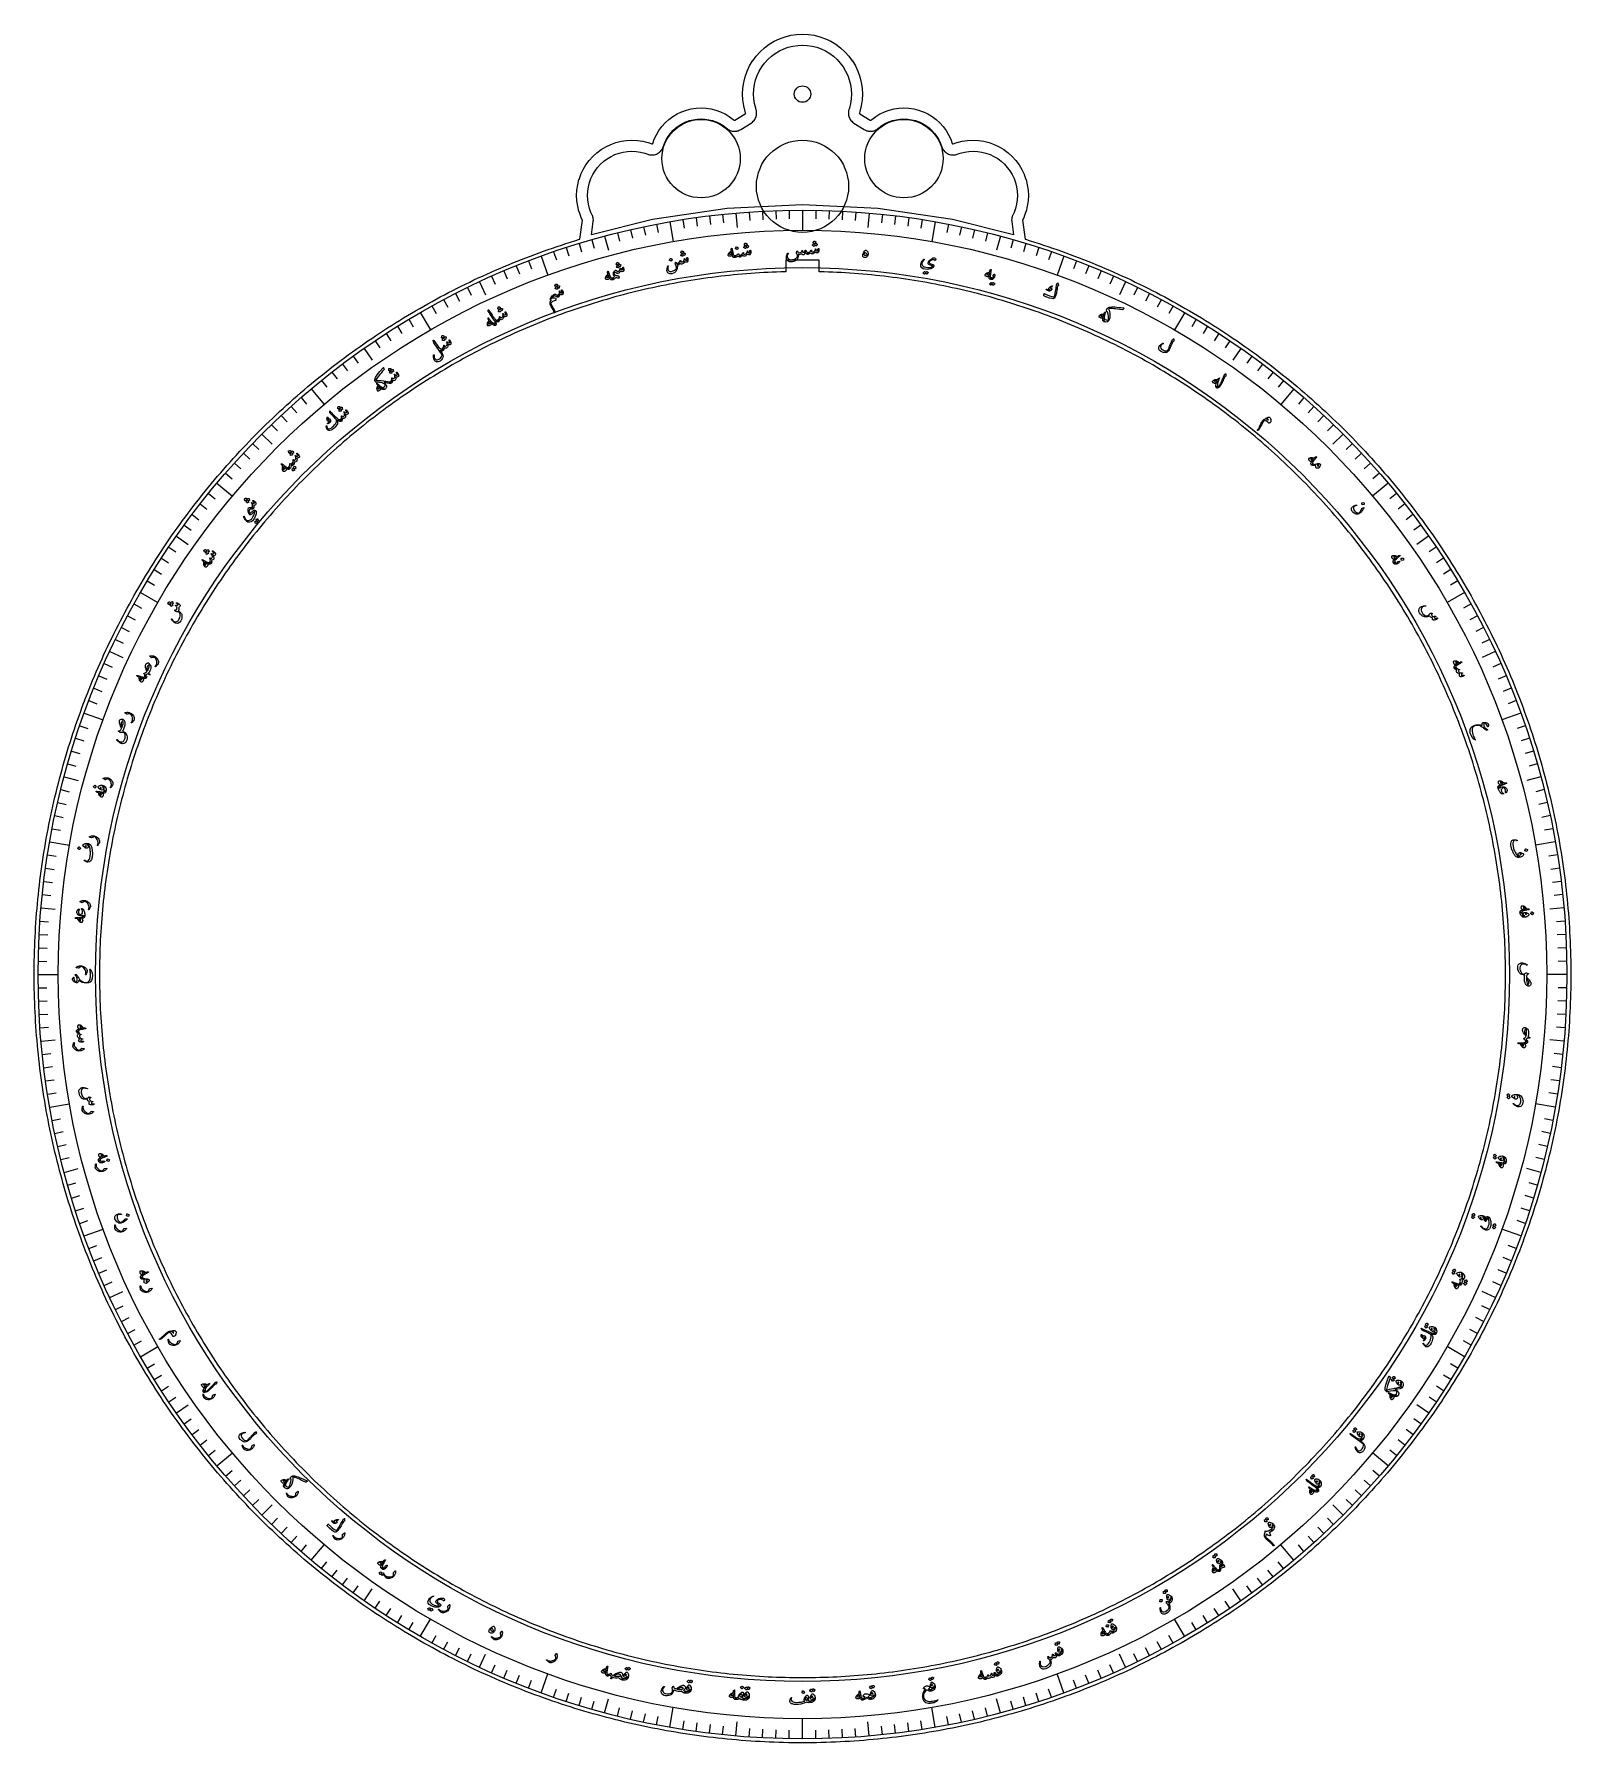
# Model space of a CAD drawing. Header units: millimetres. Extents: x -280 to 280, y -280 to 343.
import ezdxf

# ---------------------------------------------------------------- set-up
doc = ezdxf.new("R2010")
doc.units = ezdxf.units.MM
for name, color, linetype in [('CUT_INNER', 6, 'Continuous'), ('CUT_OUTER', 1, 'Continuous'), ('ENGRAVE', 7, 'Continuous'), ('ENGRAVE_FINE', 8, 'Continuous'), ('TEXT', 5, 'Continuous')]:
    doc.layers.add(name, color=color, linetype=linetype)

msp = doc.modelspace()

# ---------------------------------------------------------------- linework, layer by layer
at = {"layer": 'CUT_INNER'}
msp.add_lwpolyline([(256.1807, 3.144), (256.1566, 4.7158), (256.1228, 6.2875), (256.0794, 7.8589), (256.0264, 9.43), (255.9637, 11.0008), (255.8914, 12.5711), (255.8094, 14.141), (255.7179, 15.7104), (255.6166, 17.2791), (255.5058, 18.8472), (255.3854, 20.4146), (255.2553, 21.9813), (255.1156, 23.5471), (254.9663, 25.112), (254.8074, 26.676), (254.639, 28.2389), (254.4609, 29.8008), (254.2733, 31.3616), (254.076, 32.9212), (253.8693, 34.4796), (253.6529, 36.0366), (253.427, 37.5923), (253.1916, 39.1466), (252.9466, 40.6995), (252.6921, 42.2507), (252.4281, 43.8004), (252.1546, 45.3485), (251.8716, 46.8948), (251.5791, 48.4394), (251.2772, 49.9821), (250.9658, 51.523), (250.6449, 53.0619), (250.3146, 54.5989), (249.9749, 56.1337), (249.6257, 57.6665), (249.2672, 59.1971), (248.8993, 60.7254), (248.522, 62.2515), (248.1354, 63.7753), (247.7394, 65.2966), (247.3341, 66.8155), (246.9194, 68.3318), (246.4955, 69.8456), (246.0623, 71.3567), (245.6198, 72.8652), (245.1681, 74.3709), (244.7072, 75.8739), (244.237, 77.3739), (243.7577, 78.8711), (243.2691, 80.3653), (242.7714, 81.8564), (242.2646, 83.3445), (241.7486, 84.8294), (241.2236, 86.3112), (240.6895, 87.7897), (240.1463, 89.2649), (239.594, 90.7367), (239.0328, 92.2051), (238.4625, 93.6701), (237.8833, 95.1315), (237.2951, 96.5893), (236.6979, 98.0435), (236.0919, 99.494), (235.477, 100.9408), (234.8532, 102.3837), (234.2205, 103.8228), (233.5791, 105.258), (232.9288, 106.6893), (232.2698, 108.1165), (231.6021, 109.5396), (230.9256, 110.9586), (230.2404, 112.3735), (229.5466, 113.7841), (228.8441, 115.1904), (228.133, 116.5924), (227.4133, 117.99), (226.685, 119.3832), (225.9482, 120.7718), (225.2029, 122.156), (224.4492, 123.5355), (223.6869, 124.9104), (222.9163, 126.2805), (222.1372, 127.6459), (221.3498, 129.0065), (220.5541, 130.3623), (219.7501, 131.7131), (218.9378, 133.059), (218.1172, 134.3999), (217.2884, 135.7357), (216.4515, 137.0664), (215.6064, 138.3919), (214.7532, 139.7123), (213.8919, 141.0273), (213.0225, 142.3371), (212.1451, 143.6415), (211.2598, 144.9405), (210.3665, 146.234), (209.4652, 147.5221), (208.5561, 148.8045), (207.6391, 150.0814), (206.7143, 151.3526), (205.7818, 152.6182), (204.8414, 153.8779), (203.8934, 155.1319), (202.9377, 156.3801), (201.9744, 157.6223), (201.0034, 158.8587), (200.0249, 160.089), (199.0388, 161.3133), (198.0453, 162.5316), (197.0443, 163.7437), (196.0359, 164.9496), (195.0201, 166.1494), (193.9969, 167.3429), (192.9665, 168.5301), (191.9287, 169.7109), (190.8838, 170.8854), (189.8317, 172.0534), (188.7724, 173.215), (187.706, 174.37), (186.6326, 175.5184), (185.5521, 176.6603), (184.4646, 177.7955), (183.3702, 178.924), (182.2689, 180.0458), (181.1608, 181.1608), (180.0458, 182.2689), (178.924, 183.3702), (177.7955, 184.4646), (176.6603, 185.5521), (175.5184, 186.6326), (174.37, 187.706), (173.215, 188.7724), (172.0534, 189.8317), (170.8854, 190.8838), (169.7109, 191.9287), (168.5301, 192.9665), (167.3429, 193.9969), (166.1494, 195.0201), (164.9496, 196.0359), (163.7437, 197.0443), (162.5316, 198.0453), (161.3133, 199.0388), (160.089, 200.0249), (158.8587, 201.0034), (157.6223, 201.9744), (156.3801, 202.9377), (155.1319, 203.8934), (153.8779, 204.8414), (152.6182, 205.7818), (151.3526, 206.7143), (150.0814, 207.6391), (148.8045, 208.5561), (147.5221, 209.4652), (146.234, 210.3665), (144.9405, 211.2598), (143.6415, 212.1451), (142.3371, 213.0225), (141.0273, 213.8919), (139.7123, 214.7532), (138.3919, 215.6064), (137.0664, 216.4515), (135.7357, 217.2884), (134.3999, 218.1172), (133.059, 218.9378), (131.7131, 219.7501), (130.3623, 220.5541), (129.0065, 221.3498), (127.6459, 222.1372), (126.2805, 222.9163), (124.9104, 223.6869), (123.5355, 224.4492), (122.156, 225.2029), (120.7718, 225.9482), (119.3832, 226.685), (117.99, 227.4133), (116.5924, 228.133), (115.1904, 228.8441), (113.7841, 229.5466), (112.3735, 230.2404), (110.9586, 230.9256), (109.5396, 231.6021), (108.1165, 232.2698), (106.6893, 232.9288), (105.258, 233.5791), (103.8228, 234.2205), (102.3837, 234.8532), (100.9408, 235.477), (99.494, 236.0919), (98.0435, 236.6979), (96.5893, 237.2951), (95.1315, 237.8833), (93.6701, 238.4625), (92.2051, 239.0328), (90.7367, 239.594), (89.2649, 240.1463), (87.7897, 240.6895), (86.3112, 241.2236), (84.8294, 241.7486), (83.3445, 242.2646), (81.8564, 242.7714), (80.3653, 243.2691), (78.8711, 243.7577), (77.3739, 244.237), (75.8739, 244.7072), (74.3709, 245.1681), (72.8652, 245.6198), (71.3567, 246.0623), (69.8456, 246.4955), (68.3318, 246.9194), (66.8155, 247.3341), (65.2966, 247.7394), (63.7753, 248.1354), (62.2515, 248.522), (60.7254, 248.8993), (59.1971, 249.2672), (57.6665, 249.6257), (56.1337, 249.9749), (54.5989, 250.3146), (53.0619, 250.6449), (51.523, 250.9658), (49.9821, 251.2772), (48.4394, 251.5791), (46.8948, 251.8716), (45.3485, 252.1546), (43.8004, 252.4281), (42.2507, 252.6921), (40.6995, 252.9466), (39.1466, 253.1916), (37.5923, 253.427), (36.0366, 253.6529), (34.4796, 253.8693), (32.9212, 254.076), (31.3616, 254.2733), (29.8008, 254.4609), (28.2389, 254.639), (26.676, 254.8074), (25.112, 254.9663), (23.5471, 255.1156), (21.9813, 255.2553), (20.4146, 255.3854), (18.8472, 255.5058), (17.2791, 255.6166), (15.7104, 255.7179), (14.141, 255.8094), (12.5711, 255.8914), (11.0008, 255.9637), (9.43, 256.0264), (7.8589, 256.0794), (6.2875, 256.1228), (6.1, 256.1269), (6.1, 260.3), (-6.1, 260.3), (-6.1, 256.1269), (-6.2875, 256.1228), (-7.8589, 256.0794), (-9.43, 256.0264), (-11.0008, 255.9637), (-12.5711, 255.8914), (-14.141, 255.8094), (-15.7104, 255.7179), (-17.2791, 255.6166), (-18.8472, 255.5058), (-20.4146, 255.3854), (-21.9813, 255.2553), (-23.5471, 255.1156), (-25.112, 254.9663), (-26.676, 254.8074), (-28.2389, 254.639), (-29.8008, 254.4609), (-31.3616, 254.2733), (-32.9212, 254.076), (-34.4796, 253.8693), (-36.0366, 253.6529), (-37.5923, 253.427), (-39.1466, 253.1916), (-40.6995, 252.9466), (-42.2507, 252.6921), (-43.8004, 252.4281), (-45.3485, 252.1546), (-46.8948, 251.8716), (-48.4394, 251.5791), (-49.9821, 251.2772), (-51.523, 250.9658), (-53.0619, 250.6449), (-54.5989, 250.3146), (-56.1337, 249.9749), (-57.6665, 249.6257), (-59.1971, 249.2672), (-60.7254, 248.8993), (-62.2515, 248.522), (-63.7753, 248.1354), (-65.2966, 247.7394), (-66.8155, 247.3341), (-68.3318, 246.9194), (-69.8456, 246.4955), (-71.3567, 246.0623), (-72.8652, 245.6198), (-74.3709, 245.1681), (-75.8739, 244.7072), (-77.3739, 244.237), (-78.8711, 243.7577), (-80.3653, 243.2691), (-81.8564, 242.7714), (-83.3445, 242.2646), (-84.8294, 241.7486), (-86.3112, 241.2236), (-87.7897, 240.6895), (-89.2649, 240.1463), (-90.7367, 239.594), (-92.2051, 239.0328), (-93.6701, 238.4625), (-95.1315, 237.8833), (-96.5893, 237.2951), (-98.0435, 236.6979), (-99.494, 236.0919), (-100.9408, 235.477), (-102.3837, 234.8532), (-103.8228, 234.2205), (-105.258, 233.5791), (-106.6893, 232.9288), (-108.1165, 232.2698), (-109.5396, 231.6021), (-110.9586, 230.9256), (-112.3735, 230.2404), (-113.7841, 229.5466), (-115.1904, 228.8441), (-116.5924, 228.133), (-117.99, 227.4133), (-119.3832, 226.685), (-120.7718, 225.9482), (-122.156, 225.2029), (-123.5355, 224.4492), (-124.9104, 223.6869), (-126.2805, 222.9163), (-127.6459, 222.1372), (-129.0065, 221.3498), (-130.3623, 220.5541), (-131.7131, 219.7501), (-133.059, 218.9378), (-134.3999, 218.1172), (-135.7357, 217.2884), (-137.0664, 216.4515), (-138.3919, 215.6064), (-139.7123, 214.7532), (-141.0273, 213.8919), (-142.3371, 213.0225), (-143.6415, 212.1451), (-144.9405, 211.2598), (-146.234, 210.3665), (-147.5221, 209.4652), (-148.8045, 208.5561), (-150.0814, 207.6391), (-151.3526, 206.7143), (-152.6182, 205.7818), (-153.8779, 204.8414), (-155.1319, 203.8934), (-156.3801, 202.9377), (-157.6223, 201.9744), (-158.8587, 201.0034), (-160.089, 200.0249), (-161.3133, 199.0388), (-162.5316, 198.0453), (-163.7437, 197.0443), (-164.9496, 196.0359), (-166.1494, 195.0201), (-167.3429, 193.9969), (-168.5301, 192.9665), (-169.7109, 191.9287), (-170.8854, 190.8838), (-172.0534, 189.8317), (-173.215, 188.7724), (-174.37, 187.706), (-175.5184, 186.6326), (-176.6603, 185.5521), (-177.7955, 184.4646), (-178.924, 183.3702), (-180.0458, 182.2689), (-181.1608, 181.1608), (-182.2689, 180.0458), (-183.3702, 178.924), (-184.4646, 177.7955), (-185.5521, 176.6603), (-186.6326, 175.5184), (-187.706, 174.37), (-188.7724, 173.215), (-189.8317, 172.0534), (-190.8838, 170.8854), (-191.9287, 169.7109), (-192.9665, 168.5301), (-193.9969, 167.3429), (-195.0201, 166.1494), (-196.0359, 164.9496), (-197.0443, 163.7437), (-198.0453, 162.5316), (-199.0388, 161.3133), (-200.0249, 160.089), (-201.0034, 158.8587), (-201.9744, 157.6223), (-202.9377, 156.3801), (-203.8934, 155.1319), (-204.8414, 153.8779), (-205.7818, 152.6182), (-206.7143, 151.3526), (-207.6391, 150.0814), (-208.5561, 148.8045), (-209.4652, 147.5221), (-210.3665, 146.234), (-211.2598, 144.9405), (-212.1451, 143.6415), (-213.0225, 142.3371), (-213.8919, 141.0273), (-214.7532, 139.7123), (-215.6064, 138.3919), (-216.4515, 137.0664), (-217.2884, 135.7357), (-218.1172, 134.3999), (-218.9378, 133.059), (-219.7501, 131.7131), (-220.5541, 130.3623), (-221.3498, 129.0065), (-222.1372, 127.6459), (-222.9163, 126.2805), (-223.6869, 124.9104), (-224.4492, 123.5355), (-225.2029, 122.156), (-225.9482, 120.7718), (-226.685, 119.3832), (-227.4133, 117.99), (-228.133, 116.5924), (-228.8441, 115.1904), (-229.5466, 113.7841), (-230.2404, 112.3735), (-230.9256, 110.9586), (-231.6021, 109.5396), (-232.2698, 108.1165), (-232.9288, 106.6893), (-233.5791, 105.258), (-234.2205, 103.8228), (-234.8532, 102.3837), (-235.477, 100.9408), (-236.0919, 99.494), (-236.6979, 98.0435), (-237.2951, 96.5893), (-237.8833, 95.1315), (-238.4625, 93.6701), (-239.0328, 92.2051), (-239.594, 90.7367), (-240.1463, 89.2649), (-240.6895, 87.7897), (-241.2236, 86.3112), (-241.7486, 84.8294), (-242.2646, 83.3445), (-242.7714, 81.8564), (-243.2691, 80.3653), (-243.7577, 78.8711), (-244.237, 77.3739), (-244.7072, 75.8739), (-245.1681, 74.3709), (-245.6198, 72.8652), (-246.0623, 71.3567), (-246.4955, 69.8456), (-246.9194, 68.3318), (-247.3341, 66.8155), (-247.7394, 65.2966), (-248.1354, 63.7753), (-248.522, 62.2515), (-248.8993, 60.7254), (-249.2672, 59.1971), (-249.6257, 57.6665), (-249.9749, 56.1337), (-250.3146, 54.5989), (-250.6449, 53.0619), (-250.9658, 51.523), (-251.2772, 49.9821), (-251.5791, 48.4394), (-251.8716, 46.8948), (-252.1546, 45.3485), (-252.4281, 43.8004), (-252.6921, 42.2507), (-252.9466, 40.6995), (-253.1916, 39.1466), (-253.427, 37.5923), (-253.6529, 36.0366), (-253.8693, 34.4796), (-254.076, 32.9212), (-254.2733, 31.3616), (-254.4609, 29.8008), (-254.639, 28.2389), (-254.8074, 26.676), (-254.9663, 25.112), (-255.1156, 23.5471), (-255.2553, 21.9813), (-255.3854, 20.4146), (-255.5058, 18.8472), (-255.6166, 17.2791), (-255.7179, 15.7104), (-255.8094, 14.141), (-255.8914, 12.5711), (-255.9637, 11.0008), (-256.0264, 9.43), (-256.0794, 7.8589), (-256.1228, 6.2875), (-256.1566, 4.7158), (-256.1807, 3.144), (-256.1952, 1.572), (-256.2, 0), (-256.1952, -1.572), (-256.1807, -3.144), (-256.1566, -4.7158), (-256.1228, -6.2875), (-256.0794, -7.8589), (-256.0264, -9.43), (-255.9637, -11.0008), (-255.8914, -12.5711), (-255.8094, -14.141), (-255.7179, -15.7104), (-255.6166, -17.2791), (-255.5058, -18.8472), (-255.3854, -20.4146), (-255.2553, -21.9813), (-255.1156, -23.5471), (-254.9663, -25.112), (-254.8074, -26.676), (-254.639, -28.2389), (-254.4609, -29.8008), (-254.2733, -31.3616), (-254.076, -32.9212), (-253.8693, -34.4796), (-253.6529, -36.0366), (-253.427, -37.5923), (-253.1916, -39.1466), (-252.9466, -40.6995), (-252.6921, -42.2507), (-252.4281, -43.8004), (-252.1546, -45.3485), (-251.8716, -46.8948), (-251.5791, -48.4394), (-251.2772, -49.9821), (-250.9658, -51.523), (-250.6449, -53.0619), (-250.3146, -54.5989), (-249.9749, -56.1337), (-249.6257, -57.6665), (-249.2672, -59.1971), (-248.8993, -60.7254), (-248.522, -62.2515), (-248.1354, -63.7753), (-247.7394, -65.2966), (-247.3341, -66.8155), (-246.9194, -68.3318), (-246.4955, -69.8456), (-246.0623, -71.3567), (-245.6198, -72.8652), (-245.1681, -74.3709), (-244.7072, -75.8739), (-244.237, -77.3739), (-243.7577, -78.8711), (-243.2691, -80.3653), (-242.7714, -81.8564), (-242.2646, -83.3445), (-241.7486, -84.8294), (-241.2236, -86.3112), (-240.6895, -87.7897), (-240.1463, -89.2649), (-239.594, -90.7367), (-239.0328, -92.2051), (-238.4625, -93.6701), (-237.8833, -95.1315), (-237.2951, -96.5893), (-236.6979, -98.0435), (-236.0919, -99.494), (-235.477, -100.9408), (-234.8532, -102.3837), (-234.2205, -103.8228), (-233.5791, -105.258), (-232.9288, -106.6893), (-232.2698, -108.1165), (-231.6021, -109.5396), (-230.9256, -110.9586), (-230.2404, -112.3735), (-229.5466, -113.7841), (-228.8441, -115.1904), (-228.133, -116.5924), (-227.4133, -117.99), (-226.685, -119.3832), (-225.9482, -120.7718), (-225.2029, -122.156), (-224.4492, -123.5355), (-223.6869, -124.9104), (-222.9163, -126.2805), (-222.1372, -127.6459), (-221.3498, -129.0065), (-220.5541, -130.3623), (-219.7501, -131.7131), (-218.9378, -133.059), (-218.1172, -134.3999), (-217.2884, -135.7357), (-216.4515, -137.0664), (-215.6064, -138.3919), (-214.7532, -139.7123), (-213.8919, -141.0273), (-213.0225, -142.3371), (-212.1451, -143.6415), (-211.2598, -144.9405), (-210.3665, -146.234), (-209.4652, -147.5221), (-208.5561, -148.8045), (-207.6391, -150.0814), (-206.7143, -151.3526), (-205.7818, -152.6182), (-204.8414, -153.8779), (-203.8934, -155.1319), (-202.9377, -156.3801), (-201.9744, -157.6223), (-201.0034, -158.8587), (-200.0249, -160.089), (-199.0388, -161.3133), (-198.0453, -162.5316), (-197.0443, -163.7437), (-196.0359, -164.9496), (-195.0201, -166.1494), (-193.9969, -167.3429), (-192.9665, -168.5301), (-191.9287, -169.7109), (-190.8838, -170.8854), (-189.8317, -172.0534), (-188.7724, -173.215), (-187.706, -174.37), (-186.6326, -175.5184), (-185.5521, -176.6603), (-184.4646, -177.7955), (-183.3702, -178.924), (-182.2689, -180.0458), (-181.1608, -181.1608), (-180.0458, -182.2689), (-178.924, -183.3702), (-177.7955, -184.4646), (-176.6603, -185.5521), (-175.5184, -186.6326), (-174.37, -187.706), (-173.215, -188.7724), (-172.0534, -189.8317), (-170.8854, -190.8838), (-169.7109, -191.9287), (-168.5301, -192.9665), (-167.3429, -193.9969), (-166.1494, -195.0201), (-164.9496, -196.0359), (-163.7437, -197.0443), (-162.5316, -198.0453), (-161.3133, -199.0388), (-160.089, -200.0249), (-158.8587, -201.0034), (-157.6223, -201.9744), (-156.3801, -202.9377), (-155.1319, -203.8934), (-153.8779, -204.8414), (-152.6182, -205.7818), (-151.3526, -206.7143), (-150.0814, -207.6391), (-148.8045, -208.5561), (-147.5221, -209.4652), (-146.234, -210.3665), (-144.9405, -211.2598), (-143.6415, -212.1451), (-142.3371, -213.0225), (-141.0273, -213.8919), (-139.7123, -214.7532), (-138.3919, -215.6064), (-137.0664, -216.4515), (-135.7357, -217.2884), (-134.3999, -218.1172), (-133.059, -218.9378), (-131.7131, -219.7501), (-130.3623, -220.5541), (-129.0065, -221.3498), (-127.6459, -222.1372), (-126.2805, -222.9163), (-124.9104, -223.6869), (-123.5355, -224.4492), (-122.156, -225.2029), (-120.7718, -225.9482), (-119.3832, -226.685), (-117.99, -227.4133), (-116.5924, -228.133), (-115.1904, -228.8441), (-113.7841, -229.5466), (-112.3735, -230.2404), (-110.9586, -230.9256), (-109.5396, -231.6021), (-108.1165, -232.2698), (-106.6893, -232.9288), (-105.258, -233.5791), (-103.8228, -234.2205), (-102.3837, -234.8532), (-100.9408, -235.477), (-99.494, -236.0919), (-98.0435, -236.6979), (-96.5893, -237.2951), (-95.1315, -237.8833), (-93.6701, -238.4625), (-92.2051, -239.0328), (-90.7367, -239.594), (-89.2649, -240.1463), (-87.7897, -240.6895), (-86.3112, -241.2236), (-84.8294, -241.7486), (-83.3445, -242.2646), (-81.8564, -242.7714), (-80.3653, -243.2691), (-78.8711, -243.7577), (-77.3739, -244.237), (-75.8739, -244.7072), (-74.3709, -245.1681), (-72.8652, -245.6198), (-71.3567, -246.0623), (-69.8456, -246.4955), (-68.3318, -246.9194), (-66.8155, -247.3341), (-65.2966, -247.7394), (-63.7753, -248.1354), (-62.2515, -248.522), (-60.7254, -248.8993), (-59.1971, -249.2672), (-57.6665, -249.6257), (-56.1337, -249.9749), (-54.5989, -250.3146), (-53.0619, -250.6449), (-51.523, -250.9658), (-49.9821, -251.2772), (-48.4394, -251.5791), (-46.8948, -251.8716), (-45.3485, -252.1546), (-43.8004, -252.4281), (-42.2507, -252.6921), (-40.6995, -252.9466), (-39.1466, -253.1916), (-37.5923, -253.427), (-36.0366, -253.6529), (-34.4796, -253.8693), (-32.9212, -254.076), (-31.3616, -254.2733), (-29.8008, -254.4609), (-28.2389, -254.639), (-26.676, -254.8074), (-25.112, -254.9663), (-23.5471, -255.1156), (-21.9813, -255.2553), (-20.4146, -255.3854), (-18.8472, -255.5058), (-17.2791, -255.6166), (-15.7104, -255.7179), (-14.141, -255.8094), (-12.5711, -255.8914), (-11.0008, -255.9637), (-9.43, -256.0264), (-7.8589, -256.0794), (-6.2875, -256.1228), (-4.7158, -256.1566), (-3.144, -256.1807), (-1.572, -256.1952), (0, -256.2), (1.572, -256.1952), (3.144, -256.1807), (4.7158, -256.1566), (6.2875, -256.1228), (7.8589, -256.0794), (9.43, -256.0264), (11.0008, -255.9637), (12.5711, -255.8914), (14.141, -255.8094), (15.7104, -255.7179), (17.2791, -255.6166), (18.8472, -255.5058), (20.4146, -255.3854), (21.9813, -255.2553), (23.5471, -255.1156), (25.112, -254.9663), (26.676, -254.8074), (28.2389, -254.639), (29.8008, -254.4609), (31.3616, -254.2733), (32.9212, -254.076), (34.4796, -253.8693), (36.0366, -253.6529), (37.5923, -253.427), (39.1466, -253.1916), (40.6995, -252.9466), (42.2507, -252.6921), (43.8004, -252.4281), (45.3485, -252.1546), (46.8948, -251.8716), (48.4394, -251.5791), (49.9821, -251.2772), (51.523, -250.9658), (53.0619, -250.6449), (54.5989, -250.3146), (56.1337, -249.9749), (57.6665, -249.6257), (59.1971, -249.2672), (60.7254, -248.8993), (62.2515, -248.522), (63.7753, -248.1354), (65.2966, -247.7394), (66.8155, -247.3341), (68.3318, -246.9194), (69.8456, -246.4955), (71.3567, -246.0623), (72.8652, -245.6198), (74.3709, -245.1681), (75.8739, -244.7072), (77.3739, -244.237), (78.8711, -243.7577), (80.3653, -243.2691), (81.8564, -242.7714), (83.3445, -242.2646), (84.8294, -241.7486), (86.3112, -241.2236), (87.7897, -240.6895), (89.2649, -240.1463), (90.7367, -239.594), (92.2051, -239.0328), (93.6701, -238.4625), (95.1315, -237.8833), (96.5893, -237.2951), (98.0435, -236.6979), (99.494, -236.0919), (100.9408, -235.477), (102.3837, -234.8532), (103.8228, -234.2205), (105.258, -233.5791), (106.6893, -232.9288), (108.1165, -232.2698), (109.5396, -231.6021), (110.9586, -230.9256), (112.3735, -230.2404), (113.7841, -229.5466), (115.1904, -228.8441), (116.5924, -228.133), (117.99, -227.4133), (119.3832, -226.685), (120.7718, -225.9482), (122.156, -225.2029), (123.5355, -224.4492), (124.9104, -223.6869), (126.2805, -222.9163), (127.6459, -222.1372), (129.0065, -221.3498), (130.3623, -220.5541), (131.7131, -219.7501), (133.059, -218.9378), (134.3999, -218.1172), (135.7357, -217.2884), (137.0664, -216.4515), (138.3919, -215.6064), (139.7123, -214.7532), (141.0273, -213.8919), (142.3371, -213.0225), (143.6415, -212.1451), (144.9405, -211.2598), (146.234, -210.3665), (147.5221, -209.4652), (148.8045, -208.5561), (150.0814, -207.6391), (151.3526, -206.7143), (152.6182, -205.7818), (153.8779, -204.8414), (155.1319, -203.8934), (156.3801, -202.9377), (157.6223, -201.9744), (158.8587, -201.0034), (160.089, -200.0249), (161.3133, -199.0388), (162.5316, -198.0453), (163.7437, -197.0443), (164.9496, -196.0359), (166.1494, -195.0201), (167.3429, -193.9969), (168.5301, -192.9665), (169.7109, -191.9287), (170.8854, -190.8838), (172.0534, -189.8317), (173.215, -188.7724), (174.37, -187.706), (175.5184, -186.6326), (176.6603, -185.5521), (177.7955, -184.4646), (178.924, -183.3702), (180.0458, -182.2689), (181.1608, -181.1608), (182.2689, -180.0458), (183.3702, -178.924), (184.4646, -177.7955), (185.5521, -176.6603), (186.6326, -175.5184), (187.706, -174.37), (188.7724, -173.215), (189.8317, -172.0534), (190.8838, -170.8854), (191.9287, -169.7109), (192.9665, -168.5301), (193.9969, -167.3429), (195.0201, -166.1494), (196.0359, -164.9496), (197.0443, -163.7437), (198.0453, -162.5316), (199.0388, -161.3133), (200.0249, -160.089), (201.0034, -158.8587), (201.9744, -157.6223), (202.9377, -156.3801), (203.8934, -155.1319), (204.8414, -153.8779), (205.7818, -152.6182), (206.7143, -151.3526), (207.6391, -150.0814), (208.5561, -148.8045), (209.4652, -147.5221), (210.3665, -146.234), (211.2598, -144.9405), (212.1451, -143.6415), (213.0225, -142.3371), (213.8919, -141.0273), (214.7532, -139.7123), (215.6064, -138.3919), (216.4515, -137.0664), (217.2884, -135.7357), (218.1172, -134.3999), (218.9378, -133.059), (219.7501, -131.7131), (220.5541, -130.3623), (221.3498, -129.0065), (222.1372, -127.6459), (222.9163, -126.2805), (223.6869, -124.9104), (224.4492, -123.5355), (225.2029, -122.156), (225.9482, -120.7718), (226.685, -119.3832), (227.4133, -117.99), (228.133, -116.5924), (228.8441, -115.1904), (229.5466, -113.7841), (230.2404, -112.3735), (230.9256, -110.9586), (231.6021, -109.5396), (232.2698, -108.1165), (232.9288, -106.6893), (233.5791, -105.258), (234.2205, -103.8228), (234.8532, -102.3837), (235.477, -100.9408), (236.0919, -99.494), (236.6979, -98.0435), (237.2951, -96.5893), (237.8833, -95.1315), (238.4625, -93.6701), (239.0328, -92.2051), (239.594, -90.7367), (240.1463, -89.2649), (240.6895, -87.7897), (241.2236, -86.3112), (241.7486, -84.8294), (242.2646, -83.3445), (242.7714, -81.8564), (243.2691, -80.3653), (243.7577, -78.8711), (244.237, -77.3739), (244.7072, -75.8739), (245.1681, -74.3709), (245.6198, -72.8652), (246.0623, -71.3567), (246.4955, -69.8456), (246.9194, -68.3318), (247.3341, -66.8155), (247.7394, -65.2966), (248.1354, -63.7753), (248.522, -62.2515), (248.8993, -60.7254), (249.2672, -59.1971), (249.6257, -57.6665), (249.9749, -56.1337), (250.3146, -54.5989), (250.6449, -53.0619), (250.9658, -51.523), (251.2772, -49.9821), (251.5791, -48.4394), (251.8716, -46.8948), (252.1546, -45.3485), (252.4281, -43.8004), (252.6921, -42.2507), (252.9466, -40.6995), (253.1916, -39.1466), (253.427, -37.5923), (253.6529, -36.0366), (253.8693, -34.4796), (254.076, -32.9212), (254.2733, -31.3616), (254.4609, -29.8008), (254.639, -28.2389), (254.8074, -26.676), (254.9663, -25.112), (255.1156, -23.5471), (255.2553, -21.9813), (255.3854, -20.4146), (255.5058, -18.8472), (255.6166, -17.2791), (255.7179, -15.7104), (255.8094, -14.141), (255.8914, -12.5711), (255.9637, -11.0008), (256.0264, -9.43), (256.0794, -7.8589), (256.1228, -6.2875), (256.1566, -4.7158), (256.1807, -3.144), (256.1952, -1.572), (256.2, 0), (256.1952, 1.572)], close=True, dxfattribs=at)
for centre, radius in [((0, 320.863), 3), ((-36.96, 297.343), 14.28), ((36.96, 297.343), 14.28), ((0, 287.263), 16.8)]:
    msp.add_circle(centre, radius, dxfattribs=at)
at = {"layer": 'CUT_OUTER'}
msp.add_lwpolyline([(279.9526, -5.1539), (279.9157, -6.8715), (279.8682, -8.5889), (279.8103, -10.306), (279.7418, -12.0227), (279.6627, -13.7389), (279.5732, -15.4547), (279.4731, -17.1698), (279.3625, -18.8843), (279.2413, -20.5981), (279.1097, -22.3111), (278.9675, -24.0232), (278.8149, -25.7345), (278.6517, -27.4448), (278.4781, -29.1541), (278.294, -30.8622), (278.0993, -32.5692), (277.8943, -34.275), (277.6787, -35.9795), (277.4527, -37.6826), (277.2163, -39.3843), (276.9694, -41.0845), (276.7121, -42.7832), (276.4444, -44.4803), (276.1663, -46.1757), (275.8777, -47.8693), (275.5788, -49.5612), (275.2695, -51.2512), (274.9499, -52.9392), (274.6199, -54.6253), (274.2795, -56.3093), (273.9289, -57.9912), (273.5679, -59.6709), (273.1966, -61.3483), (272.815, -63.0235), (272.4232, -64.6963), (272.0211, -66.3666), (271.6088, -68.0345), (271.1862, -69.6997), (270.7534, -71.3624), (270.3104, -73.0224), (269.8573, -74.6796), (269.394, -76.334), (268.9205, -77.9855), (268.437, -79.6341), (267.9433, -81.2797), (267.4395, -82.9222), (266.9257, -84.5617), (266.4018, -86.1979), (265.8679, -87.8309), (265.324, -89.4606), (264.7701, -91.0869), (264.2062, -92.7098), (263.6323, -94.3292), (263.0486, -95.945), (262.4549, -97.5572), (261.8514, -99.1658), (261.238, -100.7706), (260.6147, -102.3716), (259.9817, -103.9688), (259.3389, -105.5621), (258.6863, -107.1514), (258.0239, -108.7366), (257.3519, -110.3178), (256.6701, -111.8948), (255.9787, -113.4676), (255.2777, -115.0361), (254.567, -116.6003), (253.8468, -118.1601), (253.117, -119.7154), (252.3777, -121.2663), (251.6289, -122.8125), (250.8705, -124.3542), (250.1028, -125.8912), (249.3256, -127.4234), (248.5391, -128.9508), (247.7432, -130.4734), (246.938, -131.9911), (246.1234, -133.5038), (245.2996, -135.0115), (244.4666, -136.514), (243.6244, -138.0115), (242.7729, -139.5037), (241.9124, -140.9907), (241.0427, -142.4724), (240.164, -143.9488), (239.2762, -145.4197), (238.3795, -146.8851), (237.4737, -148.345), (236.559, -149.7993), (235.6354, -151.248), (234.7029, -152.691), (233.7616, -154.1282), (232.8115, -155.5597), (231.8526, -156.9852), (230.885, -158.4049), (229.9087, -159.8186), (228.9237, -161.2263), (227.9302, -162.6279), (226.928, -164.0234), (225.9173, -165.4127), (224.8981, -166.7958), (223.8704, -168.1726), (222.8343, -169.5431), (221.7898, -170.9072), (220.737, -172.2648), (219.6758, -173.616), (218.6064, -174.9607), (217.5288, -176.2987), (216.4429, -177.6301), (215.3489, -178.9548), (214.2468, -180.2728), (213.1367, -181.584), (212.0185, -182.8884), (210.8923, -184.1859), (209.7582, -185.4764), (208.6162, -186.76), (207.4663, -188.0365), (206.3086, -189.306), (205.1432, -190.5683), (203.97, -191.8234), (202.7892, -193.0714), (201.6007, -194.312), (200.4046, -195.5453), (199.201, -196.7713), (197.9899, -197.9899), (196.7713, -199.201), (195.5453, -200.4046), (194.312, -201.6007), (193.0714, -202.7892), (191.8234, -203.97), (190.5683, -205.1432), (189.306, -206.3086), (188.0365, -207.4663), (186.76, -208.6162), (185.4764, -209.7582), (184.1859, -210.8923), (182.8884, -212.0185), (181.584, -213.1367), (180.2728, -214.2468), (178.9548, -215.3489), (177.6301, -216.4429), (176.2987, -217.5288), (174.9607, -218.6064), (173.616, -219.6758), (172.2648, -220.737), (170.9072, -221.7898), (169.5431, -222.8343), (168.1726, -223.8704), (166.7958, -224.8981), (165.4127, -225.9173), (164.0234, -226.928), (162.6279, -227.9302), (161.2263, -228.9237), (159.8186, -229.9087), (158.4049, -230.885), (156.9852, -231.8526), (155.5597, -232.8115), (154.1282, -233.7616), (152.691, -234.7029), (151.248, -235.6354), (149.7993, -236.559), (148.345, -237.4737), (146.8851, -238.3795), (145.4197, -239.2762), (143.9488, -240.164), (142.4724, -241.0427), (140.9907, -241.9124), (139.5037, -242.7729), (138.0115, -243.6244), (136.514, -244.4666), (135.0115, -245.2996), (133.5038, -246.1234), (131.9911, -246.938), (130.4734, -247.7432), (128.9508, -248.5391), (127.4234, -249.3256), (125.8912, -250.1028), (124.3542, -250.8705), (122.8125, -251.6289), (121.2663, -252.3777), (119.7154, -253.117), (118.1601, -253.8468), (116.6003, -254.567), (115.0361, -255.2777), (113.4676, -255.9787), (111.8948, -256.6701), (110.3178, -257.3519), (108.7366, -258.0239), (107.1514, -258.6863), (105.5621, -259.3389), (103.9688, -259.9817), (102.3716, -260.6147), (100.7706, -261.238), (99.1658, -261.8514), (97.5572, -262.4549), (95.945, -263.0486), (94.3292, -263.6323), (92.7098, -264.2062), (91.0869, -264.7701), (89.4606, -265.324), (87.8309, -265.8679), (86.1979, -266.4018), (84.5617, -266.9257), (82.9222, -267.4395), (81.2797, -267.9433), (79.6341, -268.437), (77.9855, -268.9205), (76.334, -269.394), (74.6796, -269.8573), (73.0224, -270.3104), (71.3624, -270.7534), (69.6997, -271.1862), (68.0345, -271.6088), (66.3666, -272.0211), (64.6963, -272.4232), (63.0235, -272.815), (61.3483, -273.1966), (59.6709, -273.5679), (57.9912, -273.9289), (56.3093, -274.2795), (54.6253, -274.6199), (52.9392, -274.9499), (51.2512, -275.2695), (49.5612, -275.5788), (47.8693, -275.8777), (46.1757, -276.1663), (44.4803, -276.4444), (42.7832, -276.7121), (41.0845, -276.9694), (39.3843, -277.2163), (37.6826, -277.4527), (35.9795, -277.6787), (34.275, -277.8943), (32.5692, -278.0993), (30.8622, -278.294), (29.1541, -278.4781), (27.4448, -278.6517), (25.7345, -278.8149), (24.0232, -278.9675), (22.3111, -279.1097), (20.5981, -279.2413), (18.8843, -279.3625), (17.1698, -279.4731), (15.4547, -279.5732), (13.7389, -279.6627), (12.0227, -279.7418), (10.306, -279.8103), (8.5889, -279.8682), (6.8715, -279.9157), (5.1539, -279.9526), (3.436, -279.9789), (1.718, -279.9947), (0, -280), (-1.718, -279.9947), (-3.436, -279.9789), (-5.1539, -279.9526), (-6.8715, -279.9157), (-8.5889, -279.8682), (-10.306, -279.8103), (-12.0227, -279.7418), (-13.7389, -279.6627), (-15.4547, -279.5732), (-17.1698, -279.4731), (-18.8843, -279.3625), (-20.5981, -279.2413), (-22.3111, -279.1097), (-24.0232, -278.9675), (-25.7345, -278.8149), (-27.4448, -278.6517), (-29.1541, -278.4781), (-30.8622, -278.294), (-32.5692, -278.0993), (-34.275, -277.8943), (-35.9795, -277.6787), (-37.6826, -277.4527), (-39.3843, -277.2163), (-41.0845, -276.9694), (-42.7832, -276.7121), (-44.4803, -276.4444), (-46.1757, -276.1663), (-47.8693, -275.8777), (-49.5612, -275.5788), (-51.2512, -275.2695), (-52.9392, -274.9499), (-54.6253, -274.6199), (-56.3093, -274.2795), (-57.9912, -273.9289), (-59.6709, -273.5679), (-61.3483, -273.1966), (-63.0235, -272.815), (-64.6963, -272.4232), (-66.3666, -272.0211), (-68.0345, -271.6088), (-69.6997, -271.1862), (-71.3624, -270.7534), (-73.0224, -270.3104), (-74.6796, -269.8573), (-76.334, -269.394), (-77.9855, -268.9205), (-79.6341, -268.437), (-81.2797, -267.9433), (-82.9222, -267.4395), (-84.5617, -266.9257), (-86.1979, -266.4018), (-87.8309, -265.8679), (-89.4606, -265.324), (-91.0869, -264.7701), (-92.7098, -264.2062), (-94.3292, -263.6323), (-95.945, -263.0486), (-97.5572, -262.4549), (-99.1658, -261.8514), (-100.7706, -261.238), (-102.3716, -260.6147), (-103.9688, -259.9817), (-105.5621, -259.3389), (-107.1514, -258.6863), (-108.7366, -258.0239), (-110.3178, -257.3519), (-111.8948, -256.6701), (-113.4676, -255.9787), (-115.0361, -255.2777), (-116.6003, -254.567), (-118.1601, -253.8468), (-119.7154, -253.117), (-121.2663, -252.3777), (-122.8125, -251.6289), (-124.3542, -250.8705), (-125.8912, -250.1028), (-127.4234, -249.3256), (-128.9508, -248.5391), (-130.4734, -247.7432), (-131.9911, -246.938), (-133.5038, -246.1234), (-135.0115, -245.2996), (-136.514, -244.4666), (-138.0115, -243.6244), (-139.5037, -242.7729), (-140.9907, -241.9124), (-142.4724, -241.0427), (-143.9488, -240.164), (-145.4197, -239.2762), (-146.8851, -238.3795), (-148.345, -237.4737), (-149.7993, -236.559), (-151.248, -235.6354), (-152.691, -234.7029), (-154.1282, -233.7616), (-155.5597, -232.8115), (-156.9852, -231.8526), (-158.4049, -230.885), (-159.8186, -229.9087), (-161.2263, -228.9237), (-162.6279, -227.9302), (-164.0234, -226.928), (-165.4127, -225.9173), (-166.7958, -224.8981), (-168.1726, -223.8704), (-169.5431, -222.8343), (-170.9072, -221.7898), (-172.2648, -220.737), (-173.616, -219.6758), (-174.9607, -218.6064), (-176.2987, -217.5288), (-177.6301, -216.4429), (-178.9548, -215.3489), (-180.2728, -214.2468), (-181.584, -213.1367), (-182.8884, -212.0185), (-184.1859, -210.8923), (-185.4764, -209.7582), (-186.76, -208.6162), (-188.0365, -207.4663), (-189.306, -206.3086), (-190.5683, -205.1432), (-191.8234, -203.97), (-193.0714, -202.7892), (-194.312, -201.6007), (-195.5453, -200.4046), (-196.7713, -199.201), (-197.9899, -197.9899), (-199.201, -196.7713), (-200.4046, -195.5453), (-201.6007, -194.312), (-202.7892, -193.0714), (-203.97, -191.8234), (-205.1432, -190.5683), (-206.3086, -189.306), (-207.4663, -188.0365), (-208.6162, -186.76), (-209.7582, -185.4764), (-210.8923, -184.1859), (-212.0185, -182.8884), (-213.1367, -181.584), (-214.2468, -180.2728), (-215.3489, -178.9548), (-216.4429, -177.6301), (-217.5288, -176.2987), (-218.6064, -174.9607), (-219.6758, -173.616), (-220.737, -172.2648), (-221.7898, -170.9072), (-222.8343, -169.5431), (-223.8704, -168.1726), (-224.8981, -166.7958), (-225.9173, -165.4127), (-226.928, -164.0234), (-227.9302, -162.6279), (-228.9237, -161.2263), (-229.9087, -159.8186), (-230.885, -158.4049), (-231.8526, -156.9852), (-232.8115, -155.5597), (-233.7616, -154.1282), (-234.7029, -152.691), (-235.6354, -151.248), (-236.559, -149.7993), (-237.4737, -148.345), (-238.3795, -146.8851), (-239.2762, -145.4197), (-240.164, -143.9488), (-241.0427, -142.4724), (-241.9124, -140.9907), (-242.7729, -139.5037), (-243.6244, -138.0115), (-244.4666, -136.514), (-245.2996, -135.0115), (-246.1234, -133.5038), (-246.938, -131.9911), (-247.7432, -130.4734), (-248.5391, -128.9508), (-249.3256, -127.4234), (-250.1028, -125.8912), (-250.8705, -124.3542), (-251.6289, -122.8125), (-252.3777, -121.2663), (-253.117, -119.7154), (-253.8468, -118.1601), (-254.567, -116.6003), (-255.2777, -115.0361), (-255.9787, -113.4676), (-256.6701, -111.8948), (-257.3519, -110.3178), (-258.0239, -108.7366), (-258.6863, -107.1514), (-259.3389, -105.5621), (-259.9817, -103.9688), (-260.6147, -102.3716), (-261.238, -100.7706), (-261.8514, -99.1658), (-262.4549, -97.5572), (-263.0486, -95.945), (-263.6323, -94.3292), (-264.2062, -92.7098), (-264.7701, -91.0869), (-265.324, -89.4606), (-265.8679, -87.8309), (-266.4018, -86.1979), (-266.9257, -84.5617), (-267.4395, -82.9222), (-267.9433, -81.2797), (-268.437, -79.6341), (-268.9205, -77.9855), (-269.394, -76.334), (-269.8573, -74.6796), (-270.3104, -73.0224), (-270.7534, -71.3624), (-271.1862, -69.6997), (-271.6088, -68.0345), (-272.0211, -66.3666), (-272.4232, -64.6963), (-272.815, -63.0235), (-273.1966, -61.3483), (-273.5679, -59.6709), (-273.9289, -57.9912), (-274.2795, -56.3093), (-274.6199, -54.6253), (-274.9499, -52.9392), (-275.2695, -51.2512), (-275.5788, -49.5612), (-275.8777, -47.8693), (-276.1663, -46.1757), (-276.4444, -44.4803), (-276.7121, -42.7832), (-276.9694, -41.0845), (-277.2163, -39.3843), (-277.4527, -37.6826), (-277.6787, -35.9795), (-277.8943, -34.275), (-278.0993, -32.5692), (-278.294, -30.8622), (-278.4781, -29.1541), (-278.6517, -27.4448), (-278.8149, -25.7345), (-278.9675, -24.0232), (-279.1097, -22.3111), (-279.2413, -20.5981), (-279.3625, -18.8843), (-279.4731, -17.1698), (-279.5732, -15.4547), (-279.6627, -13.7389), (-279.7418, -12.0227), (-279.8103, -10.306), (-279.8682, -8.5889), (-279.9157, -6.8715), (-279.9526, -5.1539), (-279.9789, -3.436), (-279.9947, -1.718), (-280, 0), (-279.9947, 1.718), (-279.9789, 3.436), (-279.9526, 5.1539), (-279.9157, 6.8715), (-279.8682, 8.5889), (-279.8103, 10.306), (-279.7418, 12.0227), (-279.6627, 13.7389), (-279.5732, 15.4547), (-279.4731, 17.1698), (-279.3625, 18.8843), (-279.2413, 20.5981), (-279.1097, 22.3111), (-278.9675, 24.0232), (-278.8149, 25.7345), (-278.6517, 27.4448), (-278.4781, 29.1541), (-278.294, 30.8622), (-278.0993, 32.5692), (-277.8943, 34.275), (-277.6787, 35.9795), (-277.4527, 37.6826), (-277.2163, 39.3843), (-276.9694, 41.0845), (-276.7121, 42.7832), (-276.4444, 44.4803), (-276.1663, 46.1757), (-275.8777, 47.8693), (-275.5788, 49.5612), (-275.2695, 51.2512), (-274.9499, 52.9392), (-274.6199, 54.6253), (-274.2795, 56.3093), (-273.9289, 57.9912), (-273.5679, 59.6709), (-273.1966, 61.3483), (-272.815, 63.0235), (-272.4232, 64.6963), (-272.0211, 66.3666), (-271.6088, 68.0345), (-271.1862, 69.6997), (-270.7534, 71.3624), (-270.3104, 73.0224), (-269.8573, 74.6796), (-269.394, 76.334), (-268.9205, 77.9855), (-268.437, 79.6341), (-267.9433, 81.2797), (-267.4395, 82.9222), (-266.9257, 84.5617), (-266.4018, 86.1979), (-265.8679, 87.8309), (-265.324, 89.4606), (-264.7701, 91.0869), (-264.2062, 92.7098), (-263.6323, 94.3292), (-263.0486, 95.945), (-262.4549, 97.5572), (-261.8514, 99.1658), (-261.238, 100.7706), (-260.6147, 102.3716), (-259.9817, 103.9688), (-259.3389, 105.5621), (-258.6863, 107.1514), (-258.0239, 108.7366), (-257.3519, 110.3178), (-256.6701, 111.8948), (-255.9787, 113.4676), (-255.2777, 115.0361), (-254.567, 116.6003), (-253.8468, 118.1601), (-253.117, 119.7154), (-252.3777, 121.2663), (-251.6289, 122.8125), (-250.8705, 124.3542), (-250.1028, 125.8912), (-249.3256, 127.4234), (-248.5391, 128.9508), (-247.7432, 130.4734), (-246.938, 131.9911), (-246.1234, 133.5038), (-245.2996, 135.0115), (-244.4666, 136.514), (-243.6244, 138.0115), (-242.7729, 139.5037), (-241.9124, 140.9907), (-241.0427, 142.4724), (-240.164, 143.9488), (-239.2762, 145.4197), (-238.3795, 146.8851), (-237.4737, 148.345), (-236.559, 149.7993), (-235.6354, 151.248), (-234.7029, 152.691), (-233.7616, 154.1282), (-232.8115, 155.5597), (-231.8526, 156.9852), (-230.885, 158.4049), (-229.9087, 159.8186), (-228.9237, 161.2263), (-227.9302, 162.6279), (-226.928, 164.0234), (-225.9173, 165.4127), (-224.8981, 166.7958), (-223.8704, 168.1726), (-222.8343, 169.5431), (-221.7898, 170.9072), (-220.737, 172.2648), (-219.6758, 173.616), (-218.6064, 174.9607), (-217.5288, 176.2987), (-216.4429, 177.6301), (-215.3489, 178.9548), (-214.2468, 180.2728), (-213.1367, 181.584), (-212.0185, 182.8884), (-210.8923, 184.1859), (-209.7582, 185.4764), (-208.6162, 186.76), (-207.4663, 188.0365), (-206.3086, 189.306), (-205.1432, 190.5683), (-203.97, 191.8234), (-202.7892, 193.0714), (-201.6007, 194.312), (-200.4046, 195.5453), (-199.201, 196.7713), (-197.9899, 197.9899), (-196.7713, 199.201), (-195.5453, 200.4046), (-194.312, 201.6007), (-193.0714, 202.7892), (-191.8234, 203.97), (-190.5683, 205.1432), (-189.306, 206.3086), (-188.0365, 207.4663), (-186.76, 208.6162), (-185.4764, 209.7582), (-184.1859, 210.8923), (-182.8884, 212.0185), (-181.584, 213.1367), (-180.2728, 214.2468), (-178.9548, 215.3489), (-177.6301, 216.4429), (-176.2987, 217.5288), (-174.9607, 218.6064), (-173.616, 219.6758), (-172.2648, 220.737), (-170.9072, 221.7898), (-169.5431, 222.8343), (-168.1726, 223.8704), (-166.7958, 224.8981), (-165.4127, 225.9173), (-164.0234, 226.928), (-162.6279, 227.9302), (-161.2263, 228.9237), (-159.8186, 229.9087), (-158.4049, 230.885), (-156.9852, 231.8526), (-155.5597, 232.8115), (-154.1282, 233.7616), (-152.691, 234.7029), (-151.248, 235.6354), (-149.7993, 236.559), (-148.345, 237.4737), (-146.8851, 238.3795), (-145.4197, 239.2762), (-143.9488, 240.164), (-142.4724, 241.0427), (-140.9907, 241.9124), (-139.5037, 242.7729), (-138.0115, 243.6244), (-136.514, 244.4666), (-135.0115, 245.2996), (-133.5038, 246.1234), (-131.9911, 246.938), (-130.4734, 247.7432), (-128.9508, 248.5391), (-127.4234, 249.3256), (-125.8912, 250.1028), (-124.3542, 250.8705), (-122.8125, 251.6289), (-121.2663, 252.3777), (-119.7154, 253.117), (-118.1601, 253.8468), (-116.6003, 254.567), (-115.0361, 255.2777), (-113.4676, 255.9787), (-111.8948, 256.6701), (-110.3178, 257.3519), (-108.7366, 258.0239), (-107.1514, 258.6863), (-105.5621, 259.3389), (-103.9688, 259.9817), (-102.3716, 260.6147), (-100.7706, 261.238), (-99.1658, 261.8514), (-97.5572, 262.4549), (-95.945, 263.0486), (-94.3292, 263.6323), (-92.7098, 264.2062), (-91.0869, 264.7701), (-89.4606, 265.324), (-87.8309, 265.8679), (-86.1979, 266.4018), (-84.5617, 266.9257), (-82.9222, 267.4395), (-81.2797, 267.9433), (-81.0878, 268.0009), (-80.2259, 274.8956), (-80.2237, 274.9239), (-80.2242, 274.9522), (-80.2274, 274.9803), (-80.2332, 275.008), (-80.2415, 275.035), (-80.2524, 275.0611), (-80.7823, 276.1814), (-80.7879, 276.195), (-81.4494, 278.0439), (-81.4537, 278.058), (-81.9308, 279.9628), (-81.9337, 279.9772), (-82.2218, 281.9197), (-82.2233, 281.9343), (-82.3196, 283.8956), (-82.3196, 283.9103), (-82.2233, 285.8716), (-82.2218, 285.8863), (-81.9337, 287.8287), (-81.9308, 287.8431), (-81.4537, 289.748), (-81.4494, 289.762), (-80.7879, 291.6109), (-80.7823, 291.6245), (-79.9427, 293.3997), (-79.9357, 293.4127), (-78.9262, 295.097), (-78.918, 295.1092), (-77.7483, 296.6864), (-77.7389, 296.6978), (-76.4202, 298.1528), (-76.4098, 298.1632), (-74.9548, 299.4819), (-74.9435, 299.4913), (-73.3662, 300.661), (-73.354, 300.6692), (-71.6697, 301.6787), (-71.6567, 301.6857), (-69.8816, 302.5252), (-69.868, 302.5309), (-68.0191, 303.1924), (-68.005, 303.1967), (-66.1002, 303.6738), (-66.0857, 303.6767), (-64.1433, 303.9648), (-64.1287, 303.9663), (-62.1674, 304.0626), (-62.1526, 304.0626), (-60.1913, 303.9663), (-60.1767, 303.9648), (-58.2343, 303.6767), (-58.2198, 303.6738), (-56.315, 303.1967), (-56.3009, 303.1924), (-54.9609, 302.7129), (-54.9327, 302.7044), (-54.9039, 302.6987), (-54.8746, 302.6958), (-54.8451, 302.6958), (-54.8158, 302.6987), (-54.787, 302.7044), (-54.7588, 302.7129), (-54.7316, 302.7242), (-54.7056, 302.7381), (-54.6811, 302.7544), (-54.6584, 302.7731), (-54.6376, 302.7939), (-54.6189, 302.8167), (-54.6025, 302.8412), (-54.5886, 302.8671), (-54.5774, 302.8943), (-54.0358, 304.408), (-54.0301, 304.4216), (-53.2611, 306.0477), (-53.2541, 306.0607), (-52.3293, 307.6036), (-52.3212, 307.6158), (-51.2496, 309.0606), (-51.2403, 309.072), (-50.0323, 310.4049), (-50.0219, 310.4153), (-48.689, 311.6233), (-48.6777, 311.6326), (-47.2329, 312.7041), (-47.2206, 312.7123), (-45.6777, 313.6371), (-45.6648, 313.644), (-44.0386, 314.4131), (-44.0251, 314.4188), (-42.3314, 315.0248), (-42.3173, 315.029), (-40.5724, 315.4661), (-40.558, 315.469), (-38.7786, 315.7329), (-38.764, 315.7344), (-36.9674, 315.8226), (-36.9526, 315.8226), (-35.156, 315.7344), (-35.1414, 315.7329), (-33.362, 315.469), (-33.3476, 315.4661), (-31.6027, 315.029), (-31.5886, 315.0248), (-29.8949, 314.4188), (-29.8814, 314.4131), (-28.2552, 313.644), (-28.2423, 313.6371), (-26.6994, 312.7123), (-26.6871, 312.7041), (-25.2423, 311.6326), (-25.231, 311.6233), (-24.9829, 311.3985), (-24.9599, 311.3796), (-24.935, 311.363), (-24.9087, 311.3491), (-24.8811, 311.3378), (-24.8525, 311.3293), (-24.8232, 311.3237), (-24.7935, 311.321), (-24.7637, 311.3213), (-24.734, 311.3245), (-24.7048, 311.3307), (-24.6764, 311.3397), (-24.649, 311.3515), (-24.623, 311.366), (-20.8592, 313.7079), (-20.8352, 313.7245), (-20.813, 313.7433), (-20.7928, 313.7641), (-20.7746, 313.7868), (-20.7587, 313.8112), (-20.7452, 313.837), (-20.7344, 313.8639), (-20.7261, 313.8918), (-20.7206, 313.9204), (-20.7179, 313.9494), (-20.7181, 313.9784), (-20.721, 314.0074), (-20.7267, 314.0359), (-20.7352, 314.0637), (-20.8971, 314.5162), (-20.9014, 314.5303), (-21.4186, 316.5951), (-21.4214, 316.6095), (-21.7338, 318.715), (-21.7352, 318.7296), (-21.8396, 320.8556), (-21.8396, 320.8703), (-21.7352, 322.9963), (-21.7338, 323.011), (-21.4214, 325.1165), (-21.4186, 325.1309), (-20.9014, 327.1956), (-20.8971, 327.2097), (-20.18, 329.2138), (-20.1744, 329.2274), (-19.2643, 331.1516), (-19.2574, 331.1646), (-18.1631, 332.9903), (-18.1549, 333.0025), (-16.8869, 334.7122), (-16.8776, 334.7236), (-15.4482, 336.3007), (-15.4378, 336.3111), (-13.8606, 337.7406), (-13.8492, 337.7499), (-12.1396, 339.0179), (-12.1273, 339.0261), (-10.3016, 340.1204), (-10.2886, 340.1273), (-8.3645, 341.0374), (-8.3509, 341.043), (-6.3468, 341.7601), (-6.3327, 341.7643), (-4.2679, 342.2815), (-4.2535, 342.2844), (-2.148, 342.5967), (-2.1333, 342.5982), (-0.0074, 342.7026), (0.0074, 342.7026), (2.1333, 342.5982), (2.148, 342.5967), (4.2535, 342.2844), (4.2679, 342.2815), (6.3327, 341.7643), (6.3468, 341.7601), (8.3509, 341.043), (8.3645, 341.0374), (10.2886, 340.1273), (10.3016, 340.1204), (12.1273, 339.0261), (12.1396, 339.0179), (13.8492, 337.7499), (13.8606, 337.7406), (15.4378, 336.3111), (15.4482, 336.3007), (16.8776, 334.7236), (16.8869, 334.7122), (18.1549, 333.0025), (18.1631, 332.9903), (19.2574, 331.1646), (19.2643, 331.1516), (20.1744, 329.2274), (20.18, 329.2138), (20.8971, 327.2097), (20.9014, 327.1956), (21.4186, 325.1309), (21.4214, 325.1165), (21.7338, 323.011), (21.7352, 322.9963), (21.8396, 320.8703), (21.8396, 320.8556), (21.7352, 318.7296), (21.7338, 318.715), (21.4214, 316.6095), (21.4186, 316.5951), (20.9014, 314.5303), (20.8971, 314.5162), (20.7352, 314.0637), (20.7267, 314.0359), (20.721, 314.0074), (20.7181, 313.9784), (20.7179, 313.9494), (20.7206, 313.9204), (20.7261, 313.8918), (20.7344, 313.8639), (20.7452, 313.837), (20.7587, 313.8112), (20.7746, 313.7868), (20.7928, 313.7641), (20.813, 313.7433), (20.8352, 313.7245), (20.8592, 313.7079), (24.623, 311.366), (24.649, 311.3515), (24.6764, 311.3397), (24.7048, 311.3307), (24.734, 311.3245), (24.7637, 311.3213), (24.7935, 311.321), (24.8232, 311.3237), (24.8525, 311.3293), (24.8811, 311.3378), (24.9087, 311.3491), (24.935, 311.363), (24.9599, 311.3796), (24.9829, 311.3985), (25.231, 311.6233), (25.2423, 311.6326), (26.6871, 312.7041), (26.6994, 312.7123), (28.2423, 313.6371), (28.2552, 313.644), (29.8814, 314.4131), (29.8949, 314.4188), (31.5886, 315.0248), (31.6027, 315.029), (33.3476, 315.4661), (33.362, 315.469), (35.1414, 315.7329), (35.156, 315.7344), (36.9526, 315.8226), (36.9674, 315.8226), (38.764, 315.7344), (38.7786, 315.7329), (40.558, 315.469), (40.5724, 315.4661), (42.3173, 315.029), (42.3314, 315.0248), (44.0251, 314.4188), (44.0386, 314.4131), (45.6648, 313.644), (45.6777, 313.6371), (47.2206, 312.7123), (47.2329, 312.7041), (48.6777, 311.6326), (48.689, 311.6233), (50.0219, 310.4153), (50.0323, 310.4049), (51.2403, 309.072), (51.2496, 309.0606), (52.3212, 307.6158), (52.3293, 307.6036), (53.2541, 306.0607), (53.2611, 306.0477), (54.0301, 304.4216), (54.0358, 304.408), (54.5774, 302.8943), (54.5886, 302.8671), (54.6025, 302.8412), (54.6189, 302.8167), (54.6376, 302.7939), (54.6584, 302.7731), (54.6811, 302.7544), (54.7056, 302.7381), (54.7316, 302.7242), (54.7588, 302.7129), (54.787, 302.7044), (54.8158, 302.6987), (54.8451, 302.6958), (54.8746, 302.6958), (54.9039, 302.6987), (54.9327, 302.7044), (54.9609, 302.7129), (56.3009, 303.1924), (56.315, 303.1967), (58.2198, 303.6738), (58.2343, 303.6767), (60.1767, 303.9648), (60.1913, 303.9663), (62.1526, 304.0626), (62.1674, 304.0626), (64.1287, 303.9663), (64.1433, 303.9648), (66.0857, 303.6767), (66.1002, 303.6738), (68.005, 303.1967), (68.0191, 303.1924), (69.868, 302.5309), (69.8816, 302.5252), (71.6567, 301.6857), (71.6697, 301.6787), (73.354, 300.6692), (73.3662, 300.661), (74.9435, 299.4913), (74.9548, 299.4819), (76.4098, 298.1632), (76.4202, 298.1528), (77.7389, 296.6978), (77.7483, 296.6864), (78.918, 295.1092), (78.9262, 295.097), (79.9357, 293.4127), (79.9427, 293.3997), (80.7823, 291.6245), (80.7879, 291.6109), (81.4494, 289.762), (81.4537, 289.748), (81.9308, 287.8431), (81.9337, 287.8287), (82.2218, 285.8863), (82.2233, 285.8716), (82.3196, 283.9103), (82.3196, 283.8956), (82.2233, 281.9343), (82.2218, 281.9197), (81.9337, 279.9772), (81.9308, 279.9628), (81.4537, 278.058), (81.4494, 278.0439), (80.7879, 276.195), (80.7823, 276.1814), (80.2524, 275.0611), (80.2415, 275.035), (80.2332, 275.008), (80.2274, 274.9803), (80.2242, 274.9522), (80.2237, 274.9239), (80.2259, 274.8956), (81.0878, 268.0009), (81.2797, 267.9433), (82.9222, 267.4395), (84.5617, 266.9257), (86.1979, 266.4018), (87.8309, 265.8679), (89.4606, 265.324), (91.0869, 264.7701), (92.7098, 264.2062), (94.3292, 263.6323), (95.945, 263.0486), (97.5572, 262.4549), (99.1658, 261.8514), (100.7706, 261.238), (102.3716, 260.6147), (103.9688, 259.9817), (105.5621, 259.3389), (107.1514, 258.6863), (108.7366, 258.0239), (110.3178, 257.3519), (111.8948, 256.6701), (113.4676, 255.9787), (115.0361, 255.2777), (116.6003, 254.567), (118.1601, 253.8468), (119.7154, 253.117), (121.2663, 252.3777), (122.8125, 251.6289), (124.3542, 250.8705), (125.8912, 250.1028), (127.4234, 249.3256), (128.9508, 248.5391), (130.4734, 247.7432), (131.9911, 246.938), (133.5038, 246.1234), (135.0115, 245.2996), (136.514, 244.4666), (138.0115, 243.6244), (139.5037, 242.7729), (140.9907, 241.9124), (142.4724, 241.0427), (143.9488, 240.164), (145.4197, 239.2762), (146.8851, 238.3795), (148.345, 237.4737), (149.7993, 236.559), (151.248, 235.6354), (152.691, 234.7029), (154.1282, 233.7616), (155.5597, 232.8115), (156.9852, 231.8526), (158.4049, 230.885), (159.8186, 229.9087), (161.2263, 228.9237), (162.6279, 227.9302), (164.0234, 226.928), (165.4127, 225.9173), (166.7958, 224.8981), (168.1726, 223.8704), (169.5431, 222.8343), (170.9072, 221.7898), (172.2648, 220.737), (173.616, 219.6758), (174.9607, 218.6064), (176.2987, 217.5288), (177.6301, 216.4429), (178.9548, 215.3489), (180.2728, 214.2468), (181.584, 213.1367), (182.8884, 212.0185), (184.1859, 210.8923), (185.4764, 209.7582), (186.76, 208.6162), (188.0365, 207.4663), (189.306, 206.3086), (190.5683, 205.1432), (191.8234, 203.97), (193.0714, 202.7892), (194.312, 201.6007), (195.5453, 200.4046), (196.7713, 199.201), (197.9899, 197.9899), (199.201, 196.7713), (200.4046, 195.5453), (201.6007, 194.312), (202.7892, 193.0714), (203.97, 191.8234), (205.1432, 190.5683), (206.3086, 189.306), (207.4663, 188.0365), (208.6162, 186.76), (209.7582, 185.4764), (210.8923, 184.1859), (212.0185, 182.8884), (213.1367, 181.584), (214.2468, 180.2728), (215.3489, 178.9548), (216.4429, 177.6301), (217.5288, 176.2987), (218.6064, 174.9607), (219.6758, 173.616), (220.737, 172.2648), (221.7898, 170.9072), (222.8343, 169.5431), (223.8704, 168.1726), (224.8981, 166.7958), (225.9173, 165.4127), (226.928, 164.0234), (227.9302, 162.6279), (228.9237, 161.2263), (229.9087, 159.8186), (230.885, 158.4049), (231.8526, 156.9852), (232.8115, 155.5597), (233.7616, 154.1282), (234.7029, 152.691), (235.6354, 151.248), (236.559, 149.7993), (237.4737, 148.345), (238.3795, 146.8851), (239.2762, 145.4197), (240.164, 143.9488), (241.0427, 142.4724), (241.9124, 140.9907), (242.7729, 139.5037), (243.6244, 138.0115), (244.4666, 136.514), (245.2996, 135.0115), (246.1234, 133.5038), (246.938, 131.9911), (247.7432, 130.4734), (248.5391, 128.9508), (249.3256, 127.4234), (250.1028, 125.8912), (250.8705, 124.3542), (251.6289, 122.8125), (252.3777, 121.2663), (253.117, 119.7154), (253.8468, 118.1601), (254.567, 116.6003), (255.2777, 115.0361), (255.9787, 113.4676), (256.6701, 111.8948), (257.3519, 110.3178), (258.0239, 108.7366), (258.6863, 107.1514), (259.3389, 105.5621), (259.9817, 103.9688), (260.6147, 102.3716), (261.238, 100.7706), (261.8514, 99.1658), (262.4549, 97.5572), (263.0486, 95.945), (263.6323, 94.3292), (264.2062, 92.7098), (264.7701, 91.0869), (265.324, 89.4606), (265.8679, 87.8309), (266.4018, 86.1979), (266.9257, 84.5617), (267.4395, 82.9222), (267.9433, 81.2797), (268.437, 79.6341), (268.9205, 77.9855), (269.394, 76.334), (269.8573, 74.6796), (270.3104, 73.0224), (270.7534, 71.3624), (271.1862, 69.6997), (271.6088, 68.0345), (272.0211, 66.3666), (272.4232, 64.6963), (272.815, 63.0235), (273.1966, 61.3483), (273.5679, 59.6709), (273.9289, 57.9912), (274.2795, 56.3093), (274.6199, 54.6253), (274.9499, 52.9392), (275.2695, 51.2512), (275.5788, 49.5612), (275.8777, 47.8693), (276.1663, 46.1757), (276.4444, 44.4803), (276.7121, 42.7832), (276.9694, 41.0845), (277.2163, 39.3843), (277.4527, 37.6826), (277.6787, 35.9795), (277.8943, 34.275), (278.0993, 32.5692), (278.294, 30.8622), (278.4781, 29.1541), (278.6517, 27.4448), (278.8149, 25.7345), (278.9675, 24.0232), (279.1097, 22.3111), (279.2413, 20.5981), (279.3625, 18.8843), (279.4731, 17.1698), (279.5732, 15.4547), (279.6627, 13.7389), (279.7418, 12.0227), (279.8103, 10.306), (279.8682, 8.5889), (279.9157, 6.8715), (279.9526, 5.1539), (279.9789, 3.436), (279.9947, 1.718), (280, 0), (279.9947, -1.718), (279.9789, -3.436)], close=True, dxfattribs=at)
at = {"layer": 'ENGRAVE'}
msp.add_lwpolyline([(-76.2568, 274.3995), (-76.2378, 274.5872), (-76.2356, 274.6155), (-76.2243, 274.9926), (-76.2248, 275.0209), (-76.2491, 275.3974), (-76.2522, 275.4255), (-76.3119, 275.798), (-76.3176, 275.8257), (-76.4121, 276.191), (-76.4205, 276.218), (-76.5489, 276.5728), (-76.5598, 276.5989), (-76.6364, 276.7713), (-77.0826, 277.7147), (-77.6175, 279.2078), (-78.0033, 280.7455), (-78.2364, 282.3137), (-78.3148, 283.8971), (-78.2376, 285.4806), (-78.0056, 287.0488), (-77.6209, 288.5868), (-77.0874, 290.0797), (-76.4101, 291.5131), (-75.5955, 292.8732), (-74.6516, 294.1469), (-73.5873, 295.322), (-72.4131, 296.3871), (-71.14, 297.3319), (-69.7805, 298.1475), (-68.3476, 298.8258), (-66.8551, 299.3605), (-65.3174, 299.7462), (-63.7493, 299.9794), (-62.1659, 300.0578), (-60.5824, 299.9806), (-59.0141, 299.7485), (-57.4759, 299.3638), (-56.3066, 298.9461), (-56.1221, 298.8852), (-56.0939, 298.8766), (-55.7131, 298.7813), (-55.6842, 298.7755), (-55.2959, 298.7179), (-55.2666, 298.715), (-54.8746, 298.6958), (-54.8451, 298.6958), (-54.4531, 298.715), (-54.4238, 298.7179), (-54.0355, 298.7755), (-54.0066, 298.7813), (-53.6258, 298.8766), (-53.5976, 298.8852), (-53.228, 299.0174), (-53.2008, 299.0287), (-52.846, 299.1965), (-52.82, 299.2104), (-52.4833, 299.4122), (-52.4589, 299.4286), (-52.1436, 299.6624), (-52.1208, 299.6811), (-51.8299, 299.9447), (-51.8091, 299.9655), (-51.5455, 300.2564), (-51.5268, 300.2791), (-51.293, 300.5944), (-51.2766, 300.6189), (-51.0748, 300.9556), (-51.061, 300.9816), (-50.8931, 301.3364), (-50.8819, 301.3636), (-50.8112, 301.5468), (-50.3355, 302.8762), (-49.7284, 304.1613), (-48.9986, 305.38), (-48.1528, 306.5212), (-47.1993, 307.5741), (-46.1472, 308.5285), (-45.0066, 309.3751), (-43.7885, 310.1059), (-42.5046, 310.7138), (-41.1673, 311.1928), (-39.7895, 311.5385), (-38.3845, 311.7475), (-36.9658, 311.8178), (-35.547, 311.7487), (-34.1418, 311.5408), (-32.7637, 311.1962), (-31.4261, 310.7182), (-30.1417, 310.1113), (-28.923, 309.3815), (-27.779, 308.5338), (-27.663, 308.4291), (-27.5185, 308.3048), (-27.4954, 308.2859), (-27.1757, 308.0494), (-27.1509, 308.0329), (-26.8093, 307.8293), (-26.783, 307.8154), (-26.4228, 307.6467), (-26.3952, 307.6354), (-26.0201, 307.5034), (-25.9916, 307.4949), (-25.6052, 307.4007), (-25.5759, 307.3951), (-25.1821, 307.3398), (-25.1524, 307.3371), (-24.7551, 307.3212), (-24.7253, 307.3215), (-24.3283, 307.345), (-24.2987, 307.3483), (-23.906, 307.4112), (-23.8768, 307.4173), (-23.4924, 307.5189), (-23.4639, 307.5279), (-23.0915, 307.6671), (-23.0641, 307.679), (-22.7073, 307.8545), (-22.6812, 307.869), (-22.5098, 307.9698), (-18.746, 310.3117), (-18.5838, 310.4181), (-18.5599, 310.4347), (-18.252, 310.6705), (-18.2298, 310.6893), (-17.9462, 310.9538), (-17.9259, 310.9746), (-17.6693, 311.2653), (-17.6511, 311.288), (-17.4238, 311.6022), (-17.4079, 311.6266), (-17.2121, 311.9613), (-17.1987, 311.9871), (-17.0362, 312.3392), (-17.0253, 312.3662), (-16.8977, 312.7324), (-16.8895, 312.7603), (-16.798, 313.1371), (-16.7925, 313.1657), (-16.7379, 313.5496), (-16.7352, 313.5786), (-16.718, 313.966), (-16.7181, 313.9951), (-16.7385, 314.3823), (-16.7414, 314.4113), (-16.7993, 314.7947), (-16.805, 314.8233), (-16.8997, 315.1993), (-16.9081, 315.2271), (-16.969, 315.4113), (-17.0649, 315.6794), (-17.491, 317.3777), (-17.7483, 319.1089), (-17.8348, 320.857), (-17.7495, 322.6051), (-17.4933, 324.3365), (-17.0686, 326.0344), (-16.4795, 327.6825), (-15.7317, 329.265), (-14.8324, 330.7665), (-13.7903, 332.1726), (-12.6154, 333.4698), (-11.3189, 334.6457), (-9.9135, 335.6887), (-8.4126, 336.589), (-6.8306, 337.3379), (-5.1829, 337.9281), (-3.4853, 338.3539), (-1.7541, 338.6113), (-0.006, 338.6978), (1.7421, 338.6125), (3.4735, 338.3563), (5.1714, 337.9316), (6.8195, 337.3425), (8.402, 336.5947), (9.9035, 335.6954), (11.3096, 334.6533), (12.6069, 333.4783), (13.7827, 332.1819), (14.8258, 330.7765), (15.7261, 329.2755), (16.4749, 327.6936), (17.0651, 326.0459), (17.491, 324.3483), (17.7483, 322.6171), (17.8348, 320.869), (17.7495, 319.1208), (17.4933, 317.3895), (17.0681, 315.6894), (16.9671, 315.4058), (16.9081, 315.2271), (16.8997, 315.1993), (16.805, 314.8233), (16.7993, 314.7947), (16.7414, 314.4113), (16.7385, 314.3823), (16.7181, 313.9951), (16.718, 313.966), (16.7352, 313.5786), (16.7379, 313.5496), (16.7925, 313.1657), (16.798, 313.1371), (16.8895, 312.7603), (16.8977, 312.7324), (17.0253, 312.3662), (17.0362, 312.3392), (17.1987, 311.9871), (17.2121, 311.9613), (17.4079, 311.6266), (17.4238, 311.6022), (17.6511, 311.288), (17.6693, 311.2653), (17.9259, 310.9746), (17.9462, 310.9538), (18.2298, 310.6893), (18.252, 310.6705), (18.5599, 310.4347), (18.5838, 310.4181), (18.746, 310.3117), (22.5098, 307.9698), (22.6812, 307.869), (22.7073, 307.8545), (23.0641, 307.679), (23.0915, 307.6671), (23.4639, 307.5279), (23.4924, 307.5189), (23.8768, 307.4173), (23.906, 307.4112), (24.2987, 307.3483), (24.3283, 307.345), (24.7253, 307.3215), (24.7551, 307.3212), (25.1524, 307.3371), (25.1821, 307.3398), (25.5759, 307.3951), (25.6052, 307.4007), (25.9916, 307.4949), (26.0201, 307.5034), (26.3952, 307.6354), (26.4228, 307.6467), (26.783, 307.8154), (26.8093, 307.8293), (27.1509, 308.0329), (27.1757, 308.0494), (27.4954, 308.2859), (27.5185, 308.3048), (27.6692, 308.4347), (27.7722, 308.528), (28.9134, 309.3751), (30.1315, 310.1059), (31.4154, 310.7138), (32.7527, 311.1928), (34.1305, 311.5385), (35.5355, 311.7475), (36.9542, 311.8178), (38.373, 311.7487), (39.7782, 311.5408), (41.1563, 311.1962), (42.4939, 310.7182), (43.7783, 310.1113), (44.997, 309.3815), (46.1383, 308.5358), (47.1912, 307.5823), (48.1455, 306.5302), (48.9922, 305.3895), (49.7229, 304.1714), (50.3308, 302.8875), (50.8118, 301.5451), (50.8819, 301.3636), (50.8931, 301.3364), (51.061, 300.9816), (51.0748, 300.9556), (51.2766, 300.6189), (51.293, 300.5944), (51.5268, 300.2791), (51.5455, 300.2564), (51.8091, 299.9655), (51.8299, 299.9447), (52.1208, 299.6811), (52.1436, 299.6624), (52.4589, 299.4286), (52.4833, 299.4122), (52.82, 299.2104), (52.846, 299.1965), (53.2008, 299.0287), (53.228, 299.0174), (53.5976, 298.8852), (53.6258, 298.8766), (54.0066, 298.7813), (54.0355, 298.7755), (54.4238, 298.7179), (54.4531, 298.715), (54.8451, 298.6958), (54.8746, 298.6958), (55.2666, 298.715), (55.2959, 298.7179), (55.6842, 298.7755), (55.7131, 298.7813), (56.0939, 298.8766), (56.1221, 298.8852), (56.3085, 298.9468), (57.4642, 299.3603), (59.0026, 299.7462), (60.5707, 299.9794), (62.1541, 300.0578), (63.7376, 299.9806), (65.3059, 299.7485), (66.8439, 299.3639), (68.3367, 298.8303), (69.7701, 298.153), (71.1302, 297.3385), (72.4039, 296.3946), (73.579, 295.3303), (74.6441, 294.156), (75.589, 292.883), (76.4045, 291.5235), (77.0828, 290.0906), (77.6175, 288.5981), (78.0033, 287.0604), (78.2364, 285.4923), (78.3148, 283.9089), (78.2376, 282.3254), (78.0056, 280.7571), (77.6209, 279.2191), (77.0872, 277.7258), (76.6355, 276.7693), (76.5598, 276.5989), (76.5489, 276.5728), (76.4205, 276.218), (76.4121, 276.191), (76.3176, 275.8257), (76.3119, 275.798), (76.2522, 275.4255), (76.2491, 275.3974), (76.2248, 275.0209), (76.2243, 274.9926), (76.2356, 274.6155), (76.2378, 274.5872), (76.2568, 274.3995), (76.8611, 269.5649), (54.7228, 275.1103), (27.4938, 279.1493), (0, 280.5), (-27.4938, 279.1493), (-54.7228, 275.1103), (-76.8611, 269.5649)], close=True, dxfattribs=at)
for points in [[(-48.3735, 274.3399), (-47.1006, 267.1208)], [(-24.2791, 277.5119), (-23.8228, 272.2959)], [(0, 278.572), (0, 271.2416)], [(24.2791, 277.5119), (23.8228, 272.2959)], [(48.3735, 274.3399), (47.1006, 267.1208)], [(-72.0997, 269.0799), (-70.7446, 264.0223)], [(72.0997, 269.0799), (70.7446, 264.0223)], [(-95.2772, 261.7721), (-92.7701, 254.8837)], [(95.2772, 261.7721), (92.7701, 254.8837)], [(-117.7296, 252.472), (-115.5168, 247.7265)], [(117.7296, 252.472), (115.5168, 247.7265)], [(-139.286, 241.2504), (-135.6208, 234.9021)], [(139.286, 241.2504), (135.6208, 234.9021)], [(-159.7823, 228.1928), (-156.7791, 223.9037)], [(159.7823, 228.1928), (156.7791, 223.9037)], [(-179.0626, 213.3985), (-174.3507, 207.7831)], [(179.0626, 213.3985), (174.3507, 207.7831)], [(-196.9802, 196.9802), (-193.2777, 193.2777)], [(196.9802, 196.9802), (193.2777, 193.2777)], [(-213.3985, 179.0626), (-207.7831, 174.3507)], [(213.3985, 179.0626), (207.7831, 174.3507)], [(-228.1928, 159.7823), (-223.9037, 156.7791)], [(228.1928, 159.7823), (223.9037, 156.7791)], [(-241.2504, 139.286), (-234.9021, 135.6208)], [(241.2504, 139.286), (234.9021, 135.6208)], [(-252.472, 117.7296), (-247.7265, 115.5168)], [(252.472, 117.7296), (247.7265, 115.5168)], [(-261.7721, 95.2772), (-254.8837, 92.7701)], [(261.7721, 95.2772), (254.8837, 92.7701)], [(-269.0799, 72.0997), (-264.0223, 70.7446)], [(269.0799, 72.0997), (264.0223, 70.7446)], [(-274.3399, 48.3735), (-267.1208, 47.1006)], [(274.3399, 48.3735), (267.1208, 47.1006)], [(-277.5119, 24.2791), (-272.2959, 23.8228)], [(277.5119, 24.2791), (272.2959, 23.8228)], [(-278.572, 0), (-271.2416, 0)], [(278.572, 0), (271.2416, 0)], [(-277.5119, -24.2791), (-272.2959, -23.8228)], [(277.5119, -24.2791), (272.2959, -23.8228)], [(-274.3399, -48.3735), (-267.1208, -47.1006)], [(274.3399, -48.3735), (267.1208, -47.1006)], [(-269.0799, -72.0997), (-264.0223, -70.7446)], [(269.0799, -72.0997), (264.0223, -70.7446)], [(-261.7721, -95.2772), (-254.8837, -92.7701)], [(261.7721, -95.2772), (254.8837, -92.7701)], [(-252.472, -117.7296), (-247.7265, -115.5168)], [(252.472, -117.7296), (247.7265, -115.5168)], [(-241.2504, -139.286), (-234.9021, -135.6208)], [(241.2504, -139.286), (234.9021, -135.6208)], [(-228.1928, -159.7823), (-223.9037, -156.7791)], [(228.1928, -159.7823), (223.9037, -156.7791)], [(-213.3985, -179.0626), (-207.7831, -174.3507)], [(213.3985, -179.0626), (207.7831, -174.3507)], [(-196.9802, -196.9802), (-193.2777, -193.2777)], [(196.9802, -196.9802), (193.2777, -193.2777)], [(-179.0626, -213.3985), (-174.3507, -207.7831)], [(179.0626, -213.3985), (174.3507, -207.7831)], [(-159.7823, -228.1928), (-156.7791, -223.9037)], [(159.7823, -228.1928), (156.7791, -223.9037)], [(-139.286, -241.2504), (-135.6208, -234.9021)], [(139.286, -241.2504), (135.6208, -234.9021)], [(-117.7296, -252.472), (-115.5168, -247.7265)], [(117.7296, -252.472), (115.5168, -247.7265)], [(-95.2772, -261.7721), (-92.7701, -254.8837)], [(95.2772, -261.7721), (92.7701, -254.8837)], [(-72.0997, -269.0799), (-70.7446, -264.0223)], [(-48.3735, -274.3399), (-47.1006, -267.1208)], [(48.3735, -274.3399), (47.1006, -267.1208)], [(72.0997, -269.0799), (70.7446, -264.0223)], [(-24.2791, -277.5119), (-23.8228, -272.2959)], [(0, -278.572), (0, -271.2416)], [(24.2791, -277.5119), (23.8228, -272.2959)]]:
    msp.add_lwpolyline(points, dxfattribs=at)
for radius in [278.572, 271.2416, 257.628]:
    msp.add_circle((0, 0), radius, dxfattribs=at)
at = {"layer": 'ENGRAVE_FINE'}
for points in [[(-43.5783, 275.1423), (-43.0868, 272.0394)], [(-38.7697, 275.861), (-38.3325, 272.7499)], [(-33.9494, 276.4956), (-33.5665, 273.3774)], [(-29.1187, 277.046), (-28.7903, 273.9216)], [(-19.4322, 277.8934), (-19.2131, 274.7595)], [(-14.5793, 278.1902), (-14.4149, 275.0529)], [(-9.722, 278.4023), (-9.6124, 275.2626)], [(-4.8618, 278.5296), (-4.8069, 275.3885)], [(4.8618, 278.5296), (4.8069, 275.3885)], [(9.722, 278.4023), (9.6124, 275.2626)], [(14.5793, 278.1902), (14.4149, 275.0529)], [(19.4322, 277.8934), (19.2131, 274.7595)], [(29.1187, 277.046), (28.7903, 273.9216)], [(33.9494, 276.4956), (33.5665, 273.3774)], [(38.7697, 275.861), (38.3325, 272.7499)], [(43.5783, 275.1423), (43.0868, 272.0394)], [(-76.7848, 267.7806), (-75.9189, 264.7607)], [(-67.3927, 270.2972), (-66.6326, 267.2489)], [(-62.6651, 271.4322), (-61.9584, 268.3711)], [(-57.9184, 272.4845), (-57.2652, 269.4116)], [(-53.154, 273.4538), (-52.5546, 270.37)], [(53.154, 273.4538), (52.5546, 270.37)], [(57.9184, 272.4845), (57.2652, 269.4116)], [(62.6651, 271.4322), (61.9584, 268.3711)], [(67.3927, 270.2972), (66.6326, 267.2489)], [(76.7848, 267.7806), (75.9189, 264.7607)], [(-90.6942, 263.395), (-89.6714, 260.4246)], [(-86.0835, 264.9377), (-85.1127, 261.9499)], [(-81.4466, 266.3997), (-80.5281, 263.3954)], [(81.4466, 266.3997), (80.5281, 263.3954)], [(86.0835, 264.9377), (85.1127, 261.9499)], [(90.6942, 263.395), (89.6714, 260.4246)], [(-108.8468, 256.4269), (-107.6192, 253.535)], [(-104.3549, 258.2875), (-103.178, 255.3746)], [(-99.8313, 260.0694), (-98.7054, 257.1364)], [(99.8313, 260.0694), (98.7054, 257.1364)], [(104.3549, 258.2875), (103.178, 255.3746)], [(108.8468, 256.4269), (107.6192, 253.535)], [(-122.1179, 250.3789), (-120.7407, 247.5552)], [(-113.3054, 254.4882), (-112.0276, 251.6182)], [(113.3054, 254.4882), (112.0276, 251.6182)], [(122.1179, 250.3789), (120.7407, 247.5552)], [(-135.0544, 243.6446), (-133.5313, 240.8969)], [(-130.7816, 245.9645), (-129.3067, 243.1906)], [(-126.469, 248.2095), (-125.0428, 245.4103)], [(126.469, 248.2095), (125.0428, 245.4103)], [(130.7816, 245.9645), (129.3067, 243.1906)], [(135.0544, 243.6446), (133.5313, 240.8969)], [(-143.4752, 238.7828), (-141.8571, 236.0899)], [(143.4752, 238.7828), (141.8571, 236.0899)], [(-155.7755, 230.9467), (-154.0187, 228.3422)], [(-151.7212, 233.6301), (-150.0101, 230.9954)], [(-147.6207, 236.2425), (-145.9559, 233.5782)], [(147.6207, 236.2425), (145.9559, 233.5782)], [(151.7212, 233.6301), (150.0101, 230.9954)], [(155.7755, 230.9467), (154.0187, 228.3422)], [(-163.7405, 225.3695), (-161.8939, 222.8279)], [(163.7405, 225.3695), (161.8939, 222.8279)], [(-171.506, 219.5177), (-169.5719, 217.0421)], [(-167.6488, 222.4775), (-165.7582, 219.9685)], [(167.6488, 222.4775), (165.7582, 219.9685)], [(171.506, 219.5177), (169.5719, 217.0421)], [(-175.311, 216.4911), (-173.334, 214.0496)], [(175.311, 216.4911), (173.334, 214.0496)], [(-186.4011, 207.0193), (-184.2989, 204.6847)], [(-182.7597, 210.241), (-180.6986, 207.87)], [(182.7597, 210.241), (180.6986, 207.87)], [(186.4011, 207.0193), (184.2989, 204.6847)], [(-193.5124, 200.3879), (-191.33, 198.128)], [(-189.9856, 203.7347), (-187.8431, 201.437)], [(189.9856, 203.7347), (187.8431, 201.437)], [(193.5124, 200.3879), (191.33, 198.128)], [(-200.3879, 193.5124), (-198.128, 191.33)], [(200.3879, 193.5124), (198.128, 191.33)], [(-203.7347, 189.9856), (-201.437, 187.8431)], [(203.7347, 189.9856), (201.437, 187.8431)], [(-210.241, 182.7597), (-207.87, 180.6986)], [(-207.0193, 186.4011), (-204.6847, 184.2989)], [(207.0193, 186.4011), (204.6847, 184.2989)], [(210.241, 182.7597), (207.87, 180.6986)], [(-216.4911, 175.311), (-214.0496, 173.334)], [(216.4911, 175.311), (214.0496, 173.334)], [(-219.5177, 171.506), (-217.0421, 169.5719)], [(219.5177, 171.506), (217.0421, 169.5719)], [(-225.3695, 163.7405), (-222.8279, 161.8939)], [(-222.4775, 167.6488), (-219.9685, 165.7582)], [(222.4775, 167.6488), (219.9685, 165.7582)], [(225.3695, 163.7405), (222.8279, 161.8939)], [(-230.9467, 155.7755), (-228.3422, 154.0187)], [(230.9467, 155.7755), (228.3422, 154.0187)], [(-233.6301, 151.7212), (-230.9954, 150.0101)], [(233.6301, 151.7212), (230.9954, 150.0101)], [(-238.7828, 143.4752), (-236.0899, 141.8571)], [(-236.2425, 147.6207), (-233.5782, 145.9559)], [(236.2425, 147.6207), (233.5782, 145.9559)], [(238.7828, 143.4752), (236.0899, 141.8571)], [(-245.9645, 130.7816), (-243.1906, 129.3067)], [(-243.6446, 135.0544), (-240.8969, 133.5313)], [(243.6446, 135.0544), (240.8969, 133.5313)], [(245.9645, 130.7816), (243.1906, 129.3067)], [(-248.2095, 126.469), (-245.4103, 125.0428)], [(248.2095, 126.469), (245.4103, 125.0428)], [(-250.3789, 122.1179), (-247.5552, 120.7407)], [(250.3789, 122.1179), (247.5552, 120.7407)], [(-254.4882, 113.3054), (-251.6182, 112.0276)], [(254.4882, 113.3054), (251.6182, 112.0276)], [(-256.4269, 108.8468), (-253.535, 107.6192)], [(256.4269, 108.8468), (253.535, 107.6192)], [(-260.0694, 99.8313), (-257.1364, 98.7054)], [(-258.2875, 104.3549), (-255.3746, 103.178)], [(258.2875, 104.3549), (255.3746, 103.178)], [(260.0694, 99.8313), (257.1364, 98.7054)], [(-263.395, 90.6942), (-260.4246, 89.6714)], [(263.395, 90.6942), (260.4246, 89.6714)], [(-266.3997, 81.4466), (-263.3954, 80.5281)], [(-264.9377, 86.0835), (-261.9499, 85.1127)], [(264.9377, 86.0835), (261.9499, 85.1127)], [(266.3997, 81.4466), (263.3954, 80.5281)], [(-267.7806, 76.7848), (-264.7607, 75.9189)], [(267.7806, 76.7848), (264.7607, 75.9189)], [(-271.4322, 62.6651), (-268.3711, 61.9584)], [(-270.2972, 67.3927), (-267.2489, 66.6326)], [(270.2972, 67.3927), (267.2489, 66.6326)], [(271.4322, 62.6651), (268.3711, 61.9584)], [(-272.4845, 57.9184), (-269.4116, 57.2652)], [(272.4845, 57.9184), (269.4116, 57.2652)], [(-273.4538, 53.154), (-270.37, 52.5546)], [(273.4538, 53.154), (270.37, 52.5546)], [(-275.861, 38.7697), (-272.7499, 38.3325)], [(-275.1423, 43.5783), (-272.0394, 43.0868)], [(275.1423, 43.5783), (272.0394, 43.0868)], [(275.861, 38.7697), (272.7499, 38.3325)], [(-276.4956, 33.9494), (-273.3774, 33.5665)], [(276.4956, 33.9494), (273.3774, 33.5665)], [(-277.046, 29.1187), (-273.9216, 28.7903)], [(277.046, 29.1187), (273.9216, 28.7903)], [(-277.8934, 19.4322), (-274.7595, 19.2131)], [(277.8934, 19.4322), (274.7595, 19.2131)], [(-278.1902, 14.5793), (-275.0529, 14.4149)], [(278.1902, 14.5793), (275.0529, 14.4149)], [(-278.4023, 9.722), (-275.2626, 9.6124)], [(278.4023, 9.722), (275.2626, 9.6124)], [(-278.5296, 4.8618), (-275.3885, 4.8069)], [(278.5296, 4.8618), (275.3885, 4.8069)], [(-278.5296, -4.8618), (-275.3885, -4.8069)], [(278.5296, -4.8618), (275.3885, -4.8069)], [(-278.4023, -9.722), (-275.2626, -9.6124)], [(278.4023, -9.722), (275.2626, -9.6124)], [(-278.1902, -14.5793), (-275.0529, -14.4149)], [(278.1902, -14.5793), (275.0529, -14.4149)], [(-277.8934, -19.4322), (-274.7595, -19.2131)], [(277.8934, -19.4322), (274.7595, -19.2131)], [(-277.046, -29.1187), (-273.9216, -28.7903)], [(277.046, -29.1187), (273.9216, -28.7903)], [(-276.4956, -33.9494), (-273.3774, -33.5665)], [(276.4956, -33.9494), (273.3774, -33.5665)], [(-275.861, -38.7697), (-272.7499, -38.3325)], [(-275.1423, -43.5783), (-272.0394, -43.0868)], [(275.1423, -43.5783), (272.0394, -43.0868)], [(275.861, -38.7697), (272.7499, -38.3325)], [(-273.4538, -53.154), (-270.37, -52.5546)], [(273.4538, -53.154), (270.37, -52.5546)], [(-272.4845, -57.9184), (-269.4116, -57.2652)], [(-271.4322, -62.6651), (-268.3711, -61.9584)], [(271.4322, -62.6651), (268.3711, -61.9584)], [(272.4845, -57.9184), (269.4116, -57.2652)], [(-270.2972, -67.3927), (-267.2489, -66.6326)], [(270.2972, -67.3927), (267.2489, -66.6326)], [(-267.7806, -76.7848), (-264.7607, -75.9189)], [(-266.3997, -81.4466), (-263.3954, -80.5281)], [(266.3997, -81.4466), (263.3954, -80.5281)], [(267.7806, -76.7848), (264.7607, -75.9189)], [(-264.9377, -86.0835), (-261.9499, -85.1127)], [(264.9377, -86.0835), (261.9499, -85.1127)], [(-263.395, -90.6942), (-260.4246, -89.6714)], [(263.395, -90.6942), (260.4246, -89.6714)], [(-260.0694, -99.8313), (-257.1364, -98.7054)], [(260.0694, -99.8313), (257.1364, -98.7054)], [(-258.2875, -104.3549), (-255.3746, -103.178)], [(258.2875, -104.3549), (255.3746, -103.178)], [(-256.4269, -108.8468), (-253.535, -107.6192)], [(-254.4882, -113.3054), (-251.6182, -112.0276)], [(254.4882, -113.3054), (251.6182, -112.0276)], [(256.4269, -108.8468), (253.535, -107.6192)], [(-250.3789, -122.1179), (-247.5552, -120.7407)], [(250.3789, -122.1179), (247.5552, -120.7407)], [(-248.2095, -126.469), (-245.4103, -125.0428)], [(-245.9645, -130.7816), (-243.1906, -129.3067)], [(245.9645, -130.7816), (243.1906, -129.3067)], [(248.2095, -126.469), (245.4103, -125.0428)], [(-243.6446, -135.0544), (-240.8969, -133.5313)], [(243.6446, -135.0544), (240.8969, -133.5313)], [(-238.7828, -143.4752), (-236.0899, -141.8571)], [(238.7828, -143.4752), (236.0899, -141.8571)], [(-236.2425, -147.6207), (-233.5782, -145.9559)], [(236.2425, -147.6207), (233.5782, -145.9559)], [(-233.6301, -151.7212), (-230.9954, -150.0101)], [(-230.9467, -155.7755), (-228.3422, -154.0187)], [(230.9467, -155.7755), (228.3422, -154.0187)], [(233.6301, -151.7212), (230.9954, -150.0101)], [(-225.3695, -163.7405), (-222.8279, -161.8939)], [(225.3695, -163.7405), (222.8279, -161.8939)], [(-222.4775, -167.6488), (-219.9685, -165.7582)], [(222.4775, -167.6488), (219.9685, -165.7582)], [(-219.5177, -171.506), (-217.0421, -169.5719)], [(-216.4911, -175.311), (-214.0496, -173.334)], [(216.4911, -175.311), (214.0496, -173.334)], [(219.5177, -171.506), (217.0421, -169.5719)], [(-210.241, -182.7597), (-207.87, -180.6986)], [(-207.0193, -186.4011), (-204.6847, -184.2989)], [(207.0193, -186.4011), (204.6847, -184.2989)], [(210.241, -182.7597), (207.87, -180.6986)], [(-203.7347, -189.9856), (-201.437, -187.8431)], [(-200.3879, -193.5124), (-198.128, -191.33)], [(200.3879, -193.5124), (198.128, -191.33)], [(203.7347, -189.9856), (201.437, -187.8431)], [(-193.5124, -200.3879), (-191.33, -198.128)], [(193.5124, -200.3879), (191.33, -198.128)], [(-189.9856, -203.7347), (-187.8431, -201.437)], [(-186.4011, -207.0193), (-184.2989, -204.6847)], [(186.4011, -207.0193), (184.2989, -204.6847)], [(189.9856, -203.7347), (187.8431, -201.437)], [(-182.7597, -210.241), (-180.6986, -207.87)], [(182.7597, -210.241), (180.6986, -207.87)], [(-175.311, -216.4911), (-173.334, -214.0496)], [(-171.506, -219.5177), (-169.5719, -217.0421)], [(171.506, -219.5177), (169.5719, -217.0421)], [(175.311, -216.4911), (173.334, -214.0496)], [(-167.6488, -222.4775), (-165.7582, -219.9685)], [(-163.7405, -225.3695), (-161.8939, -222.8279)], [(163.7405, -225.3695), (161.8939, -222.8279)], [(167.6488, -222.4775), (165.7582, -219.9685)], [(-155.7755, -230.9467), (-154.0187, -228.3422)], [(155.7755, -230.9467), (154.0187, -228.3422)], [(-151.7212, -233.6301), (-150.0101, -230.9954)], [(-147.6207, -236.2425), (-145.9559, -233.5782)], [(-143.4752, -238.7828), (-141.8571, -236.0899)], [(143.4752, -238.7828), (141.8571, -236.0899)], [(147.6207, -236.2425), (145.9559, -233.5782)], [(151.7212, -233.6301), (150.0101, -230.9954)], [(-135.0544, -243.6446), (-133.5313, -240.8969)], [(135.0544, -243.6446), (133.5313, -240.8969)], [(-130.7816, -245.9645), (-129.3067, -243.1906)], [(-126.469, -248.2095), (-125.0428, -245.4103)], [(-122.1179, -250.3789), (-120.7407, -247.5552)], [(122.1179, -250.3789), (120.7407, -247.5552)], [(126.469, -248.2095), (125.0428, -245.4103)], [(130.7816, -245.9645), (129.3067, -243.1906)], [(-113.3054, -254.4882), (-112.0276, -251.6182)], [(-108.8468, -256.4269), (-107.6192, -253.535)], [(108.8468, -256.4269), (107.6192, -253.535)], [(113.3054, -254.4882), (112.0276, -251.6182)], [(-104.3549, -258.2875), (-103.178, -255.3746)], [(-99.8313, -260.0694), (-98.7054, -257.1364)], [(-90.6942, -263.395), (-89.6714, -260.4246)], [(90.6942, -263.395), (89.6714, -260.4246)], [(99.8313, -260.0694), (98.7054, -257.1364)], [(104.3549, -258.2875), (103.178, -255.3746)], [(-86.0835, -264.9377), (-85.1127, -261.9499)], [(-81.4466, -266.3997), (-80.5281, -263.3954)], [(-76.7848, -267.7806), (-75.9189, -264.7607)], [(-67.3927, -270.2972), (-66.6326, -267.2489)], [(67.3927, -270.2972), (66.6326, -267.2489)], [(76.7848, -267.7806), (75.9189, -264.7607)], [(81.4466, -266.3997), (80.5281, -263.3954)], [(86.0835, -264.9377), (85.1127, -261.9499)], [(-62.6651, -271.4322), (-61.9584, -268.3711)], [(-57.9184, -272.4845), (-57.2652, -269.4116)], [(-53.154, -273.4538), (-52.5546, -270.37)], [(-43.5783, -275.1423), (-43.0868, -272.0394)], [(-38.7697, -275.861), (-38.3325, -272.7499)], [(-33.9494, -276.4956), (-33.5665, -273.3774)], [(-29.1187, -277.046), (-28.7903, -273.9216)], [(29.1187, -277.046), (28.7903, -273.9216)], [(33.9494, -276.4956), (33.5665, -273.3774)], [(38.7697, -275.861), (38.3325, -272.7499)], [(43.5783, -275.1423), (43.0868, -272.0394)], [(53.154, -273.4538), (52.5546, -270.37)], [(57.9184, -272.4845), (57.2652, -269.4116)], [(62.6651, -271.4322), (61.9584, -268.3711)], [(-19.4322, -277.8934), (-19.2131, -274.7595)], [(-14.5793, -278.1902), (-14.4149, -275.0529)], [(-9.722, -278.4023), (-9.6124, -275.2626)], [(-4.8618, -278.5296), (-4.8069, -275.3885)], [(4.8618, -278.5296), (4.8069, -275.3885)], [(9.722, -278.4023), (9.6124, -275.2626)], [(14.5793, -278.1902), (14.4149, -275.0529)], [(19.4322, -277.8934), (19.2131, -274.7595)]]:
    msp.add_lwpolyline(points, dxfattribs=at)
at = {"layer": 'TEXT'}
for points in [[(-43.3935, 262.9705), (-43.3854, 262.9818), (-43.3727, 262.9899), (-43.3554, 262.9947), (-43.3337, 262.9963), (-43.2521, 262.9804), (-43.1726, 262.9613), (-43.0951, 262.9388), (-43.0195, 262.913), (-42.9453, 262.8834), (-42.872, 262.8498), (-42.7996, 262.812), (-42.728, 262.7701), (-42.7132, 262.7561), (-42.7051, 262.7401), (-42.7036, 262.722), (-42.7088, 262.7018), (-42.9866, 262.0534), (-42.9956, 262.044), (-43.0106, 262.0415), (-43.0318, 262.046), (-43.0591, 262.0574), (-43.0772, 262.0653), (-43.1054, 262.0775), (-43.1438, 262.094), (-43.1924, 262.1148), (-43.2511, 262.1393), (-43.3199, 262.1672), (-43.3987, 262.1983), (-43.4876, 262.2327), (-43.6877, 261.7548), (-43.6996, 261.7419), (-43.7169, 261.738), (-43.7397, 261.7432), (-43.768, 261.7573), (-43.7924, 261.7691), (-43.8308, 261.7865), (-43.883, 261.8095), (-43.9492, 261.8381), (-44.0303, 261.8721), (-44.1274, 261.9114), (-44.2403, 261.9559), (-44.3691, 262.0055), (-44.3832, 262.0151), (-44.3905, 262.0257), (-44.391, 262.0376), (-44.3847, 262.0506), (-44.097, 262.6709), (-44.0889, 262.6821), (-44.0762, 262.6902), (-44.059, 262.6951), (-44.0373, 262.6968), (-43.9796, 262.6858), (-43.9222, 262.6734), (-43.865, 262.6593), (-43.8081, 262.6438), (-43.7518, 262.6261), (-43.6966, 262.6058), (-43.6425, 262.5828), (-43.5894, 262.5571)], [(-44.0661, 263.6844), (-44.0579, 263.6957), (-44.0452, 263.7038), (-44.0279, 263.7087), (-44.0061, 263.7103), (-43.9243, 263.6947), (-43.8445, 263.6757), (-43.7667, 263.6534), (-43.6908, 263.6278), (-43.6164, 263.5984), (-43.5428, 263.565), (-43.4701, 263.5274), (-43.3982, 263.4857), (-43.3795, 263.4694), (-43.3687, 263.4528), (-43.3659, 263.4359), (-43.3711, 263.4187), (-43.6488, 262.7695), (-43.6606, 262.7566), (-43.678, 262.7528), (-43.7009, 262.7579), (-43.7293, 262.772), (-43.7538, 262.7838), (-43.7923, 262.8012), (-43.8447, 262.8242), (-43.9111, 262.8529), (-43.9925, 262.8869), (-44.0898, 262.9262), (-44.203, 262.9707), (-44.3323, 263.0204), (-44.3498, 263.0293), (-44.3596, 263.0396), (-44.3615, 263.0512), (-44.3557, 263.0641)], [(-25.8412, 264.6337), (-25.7998, 264.687), (-25.7641, 264.6963), (-25.734, 264.6619), (-25.7095, 264.5836), (-25.6994, 264.5359), (-25.6846, 264.47), (-25.665, 264.3858), (-25.6408, 264.2835), (-25.6121, 264.1618), (-25.5796, 264.0199), (-25.5432, 263.8577), (-25.5028, 263.6753), (-25.463, 263.496), (-25.4275, 263.3354), (-25.3963, 263.1936), (-25.3694, 263.0706), (-25.3469, 262.9668), (-25.3287, 262.8827), (-25.3149, 262.8184), (-25.3054, 262.7739), (-25.2381, 262.4937), (-25.1595, 262.2785), (-25.0696, 262.1283), (-24.9683, 262.0431), (-24.8997, 262.0127), (-24.8187, 261.9963), (-24.7253, 261.9938), (-24.6195, 262.0053), (-24.5559, 262.0009), (-24.5049, 261.9747), (-24.4666, 261.9267), (-24.441, 261.8568), (-24.4261, 261.7712), (-24.4209, 261.6837), (-24.4253, 261.5943), (-24.4393, 261.5031), (-24.4608, 261.4244), (-24.487, 261.3649), (-24.5179, 261.3246), (-24.5536, 261.3036), (-24.7568, 261.2864), (-24.9353, 261.3068), (-25.089, 261.3648), (-25.2181, 261.4606), (-25.3332, 261.6083), (-25.4358, 261.8073), (-25.5259, 262.0577), (-25.6034, 262.3594), (-25.6951, 262.1621), (-25.7925, 262.0045), (-25.8956, 261.8867), (-26.0046, 261.8085), (-26.0959, 261.7753), (-26.2052, 261.755), (-26.3324, 261.7477), (-26.4776, 261.7532), (-26.6321, 261.772), (-26.7629, 261.799), (-26.87, 261.8342), (-26.9535, 261.8778), (-27.0232, 261.9351), (-27.0719, 261.9975), (-27.0995, 262.065), (-27.106, 262.1376), (-27.0974, 262.23), (-27.0771, 262.3335), (-27.0451, 262.448), (-27.0015, 262.5735), (-26.9515, 262.7002), (-26.9067, 262.8017), (-26.8673, 262.878), (-26.8331, 262.9292), (-26.6361, 263.1441), (-26.418, 263.349), (-26.179, 263.5441), (-25.9188, 263.7291), (-25.9438, 263.8777), (-25.9638, 264.006), (-25.9789, 264.1142), (-25.989, 264.2022), (-25.9919, 264.2767), (-25.9852, 264.3442), (-25.9689, 264.4049), (-25.9429, 264.4586)], [(-25.8174, 263.2591), (-26.0909, 263.1343), (-26.3191, 262.991), (-26.5018, 262.8295), (-26.6392, 262.6499), (-26.6472, 262.6264), (-26.6446, 262.606), (-26.6315, 262.5887), (-26.6079, 262.5743), (-26.5231, 262.5477), (-26.4323, 262.5301), (-26.3355, 262.5214), (-26.2328, 262.5216), (-26.124, 262.5307), (-26.0093, 262.5487), (-25.8885, 262.5757), (-25.7617, 262.6115), (-25.7424, 262.6198), (-25.7226, 262.633), (-25.7022, 262.6512), (-25.6814, 262.6744), (-25.6922, 262.7378), (-25.7048, 262.8039), (-25.7192, 262.8728), (-25.7353, 262.9445), (-25.7532, 263.019), (-25.7728, 263.0963), (-25.7942, 263.1763), (-25.8174, 263.2591)], [(-22.7219, 262.1767), (-22.6584, 262.162), (-22.6114, 262.1449), (-22.5808, 262.1255), (-22.5667, 262.1036), (-22.5579, 262.069), (-22.5522, 262.0262), (-22.5498, 261.9754), (-22.5506, 261.9163), (-22.564, 261.7261), (-22.5869, 261.589), (-22.6193, 261.5051), (-22.6611, 261.4745), (-22.8732, 261.486), (-23.0905, 261.5568), (-23.3133, 261.6869), (-23.5417, 261.8763), (-23.7245, 261.6677), (-23.954, 261.5027), (-24.2304, 261.3814), (-24.5536, 261.3036), (-24.5896, 261.3076), (-24.6203, 261.3268), (-24.6456, 261.3613), (-24.6654, 261.411), (-24.7584, 261.7326), (-24.7687, 261.7685), (-24.7695, 261.8083), (-24.7609, 261.8518), (-24.7428, 261.8993), (-24.7204, 261.9368), (-24.6924, 261.967), (-24.6587, 261.9898), (-24.6195, 262.0053), (-24.2323, 262.1004), (-23.9191, 262.2353), (-23.6799, 262.4103), (-23.5148, 262.6257), (-23.4958, 262.6549), (-23.4722, 262.6766), (-23.444, 262.6909), (-23.4112, 262.6978), (-23.3801, 262.6961), (-23.357, 262.6849), (-23.3419, 262.6642), (-23.3348, 262.6338), (-23.3313, 262.6047), (-23.3261, 262.5796), (-23.3193, 262.5586), (-23.3109, 262.5416), (-23.166, 262.3957), (-23.0196, 262.2863), (-22.8716, 262.2133), (-22.7219, 262.1767)], [(-24.0736, 265.1464), (-24.0646, 265.157), (-24.0514, 265.1641), (-24.0339, 265.1677), (-24.0121, 265.1677), (-23.8536, 265.1201), (-23.7028, 265.0579), (-23.5597, 264.9812), (-23.4244, 264.8901), (-23.4107, 264.8755), (-23.4039, 264.8604), (-23.404, 264.8447), (-23.411, 264.8284), (-23.7271, 264.2027), (-23.7395, 264.1873), (-23.7569, 264.1823), (-23.7791, 264.1877), (-23.8062, 264.2034), (-23.8296, 264.217), (-23.8665, 264.2373), (-23.9169, 264.2642), (-23.9807, 264.2977), (-24.059, 264.3378), (-24.1527, 264.3843), (-24.2619, 264.4372), (-24.3865, 264.4965), (-24.4033, 264.5068), (-24.4122, 264.5177), (-24.4133, 264.5294), (-24.4066, 264.5419)], [(-19.0566, 263.9996), (-19.0403, 264.0125), (-19.0199, 264.0101), (-18.9955, 263.9922), (-18.9671, 263.9589), (-18.9349, 263.9014), (-18.9077, 263.8179), (-18.8857, 263.7086), (-18.8686, 263.5734), (-18.8551, 263.4193), (-18.8527, 263.2684), (-18.8612, 263.1205), (-18.8807, 262.9759), (-18.9475, 262.6923), (-19.0296, 262.4862), (-19.1269, 262.3574), (-19.2395, 262.306), (-19.5146, 262.3019), (-19.7734, 262.3546), (-20.0162, 262.4643), (-20.243, 262.631), (-20.3667, 262.3313), (-20.5223, 262.0929), (-20.7098, 261.9156), (-20.9292, 261.7995), (-21.1659, 261.7589), (-21.4121, 261.7997), (-21.6681, 261.9221), (-21.9341, 262.1259), (-22.1127, 261.853), (-22.2933, 261.6535), (-22.4761, 261.5273), (-22.6611, 261.4745), (-22.7008, 261.4927), (-22.7422, 261.5539), (-22.7855, 261.6582), (-22.8307, 261.8056), (-22.8552, 261.9528), (-22.8453, 262.0637), (-22.8009, 262.1384), (-22.7219, 262.1767), (-22.37, 262.2889), (-22.0691, 262.4741), (-21.819, 262.7322), (-21.6196, 263.0635), (-21.6088, 263.0815), (-21.5966, 263.0948), (-21.583, 263.1033), (-21.5681, 263.107), (-21.5494, 263.1065), (-21.5324, 263.102), (-21.5169, 263.0935), (-21.5031, 263.0809), (-21.4924, 263.0395), (-21.5036, 262.9669), (-21.5368, 262.863), (-21.592, 262.7279), (-21.4976, 262.6349), (-21.3576, 262.5722), (-21.1722, 262.5396), (-20.9412, 262.537), (-20.6601, 262.6197), (-20.4254, 262.8349), (-20.2369, 263.1828), (-20.0943, 263.6634), (-20.0874, 263.688), (-20.0779, 263.7059), (-20.066, 263.7171), (-20.0515, 263.7217), (-20.0294, 263.7214), (-20.0099, 263.717), (-19.993, 263.7084), (-19.9787, 263.6958), (-19.9675, 263.677), (-19.9601, 263.6579), (-19.9567, 263.6385), (-19.9572, 263.6189), (-20.0105, 263.285), (-19.913, 263.2109), (-19.7979, 263.1479), (-19.6649, 263.0961), (-19.5142, 263.0553), (-19.3688, 263.0321), (-19.2595, 263.0328), (-19.1862, 263.0573), (-19.149, 263.1056), (-19.1409, 263.1759), (-19.1554, 263.274), (-19.1925, 263.3999), (-19.2524, 263.5535), (-19.2473, 263.5985), (-19.213, 263.6879), (-19.1495, 263.8216), (-19.0566, 263.9996)], [(-20.2775, 265.7543), (-20.2684, 265.7648), (-20.255, 265.7717), (-20.2374, 265.775), (-20.2156, 265.7747), (-20.1358, 265.7518), (-20.0582, 265.7257), (-19.9829, 265.6966), (-19.9099, 265.6643), (-19.8386, 265.6284), (-19.7685, 265.5884), (-19.6996, 265.5445), (-19.6319, 265.4965), (-19.6184, 265.4813), (-19.6117, 265.4646), (-19.6119, 265.4464), (-19.6189, 265.4268), (-19.9522, 264.8051), (-19.9619, 264.7965), (-19.9771, 264.7954), (-19.9978, 264.8017), (-20.0241, 264.8154), (-20.0413, 264.8249), (-20.0684, 264.8395), (-20.1052, 264.8593), (-20.1518, 264.8842), (-20.2082, 264.9138), (-20.2742, 264.9475), (-20.35, 264.9854), (-20.4356, 265.0274), (-20.6767, 264.5689), (-20.6896, 264.557), (-20.7071, 264.5547), (-20.7294, 264.5618), (-20.7564, 264.5783), (-20.7797, 264.5922), (-20.8164, 264.6129), (-20.8664, 264.6404), (-20.9299, 264.6746), (-21.0077, 264.7156), (-21.1009, 264.7632), (-21.2095, 264.8173), (-21.3336, 264.8781), (-21.3468, 264.8888), (-21.3531, 264.9001), (-21.3526, 264.9119), (-21.3452, 264.9243), (-21.0044, 265.5171), (-20.9954, 265.5277), (-20.982, 265.5346), (-20.9645, 265.538), (-20.9426, 265.5377), (-20.8861, 265.5218), (-20.83, 265.5044), (-20.7743, 265.4854), (-20.7189, 265.4649), (-20.6644, 265.4424), (-20.6112, 265.4174), (-20.5593, 265.3897), (-20.5087, 265.3595)], [(-20.8852, 266.5241), (-20.876, 266.5347), (-20.8627, 266.5416), (-20.845, 266.5449), (-20.8231, 266.5447), (-20.743, 266.522), (-20.6652, 266.4961), (-20.5896, 266.4671), (-20.5163, 266.435), (-20.4447, 266.3992), (-20.3743, 266.3595), (-20.3052, 266.3157), (-20.2372, 266.2678), (-20.2199, 266.25), (-20.2107, 266.2325), (-20.2094, 266.2154), (-20.216, 266.1987), (-20.5493, 265.5763), (-20.5622, 265.5645), (-20.5799, 265.5621), (-20.6022, 265.5693), (-20.6293, 265.5858), (-20.6527, 265.5997), (-20.6895, 265.6204), (-20.7397, 265.6479), (-20.8033, 265.6822), (-20.8814, 265.7232), (-20.9749, 265.7708), (-21.0839, 265.825), (-21.2083, 265.8859), (-21.225, 265.8963), (-21.2338, 265.9074), (-21.2347, 265.9191), (-21.2278, 265.9314)], [(0.9201, 263.8861), (0.9354, 263.9257), (0.9575, 263.9584), (0.9865, 263.9842), (1.0223, 264.0032), (1.0688, 264.0103), (1.1143, 263.993), (1.1587, 263.9512), (1.2019, 263.885), (1.394, 263.5625), (1.5901, 263.3328), (1.7904, 263.1959), (1.9951, 263.1519), (2.0935, 263.1266), (2.1543, 263.0449), (2.1775, 262.9067), (2.1633, 262.712), (2.137, 262.5957), (2.0993, 262.5128), (2.0502, 262.4633), (1.9898, 262.4471), (1.7151, 262.5043), (1.4673, 262.6718), (1.246, 262.9494), (1.051, 263.3374), (1.035, 263.3723), (1.0179, 263.3826), (0.9998, 263.3685), (0.9806, 263.3299), (0.8883, 263.0414), (0.8091, 262.8097), (0.7428, 262.6347), (0.6894, 262.5164), (0.6361, 262.4309), (0.5703, 262.3698), (0.4919, 262.3333), (0.4009, 262.3212), (0.179, 262.3405), (-0.035, 262.4057), (-0.2415, 262.5167), (-0.4404, 262.6735), (-0.664, 262.4763), (-0.9225, 262.3473), (-1.2161, 262.2864), (-1.5449, 262.2935), (-1.5544, 262.0878), (-1.5698, 261.8939), (-1.591, 261.7117), (-1.6181, 261.5412), (-1.6511, 261.382), (-1.6899, 261.2334), (-1.7345, 261.0956), (-1.7849, 260.9685), (-1.867, 260.799), (-1.9683, 260.6441), (-2.089, 260.5037), (-2.229, 260.3777), (-2.6904, 260.0699), (-3.1692, 259.8511), (-3.6657, 259.7212), (-4.1806, 259.6802), (-4.7725, 259.7537), (-5.246, 259.9565), (-5.6014, 260.2893), (-5.8387, 260.7526), (-5.8763, 260.9167), (-5.8894, 261.1137), (-5.8781, 261.3436), (-5.8423, 261.6063), (-5.7769, 261.8961), (-5.6767, 262.2072), (-5.5417, 262.5396), (-5.3716, 262.8931), (-5.356, 262.9174), (-5.3393, 262.9349), (-5.3214, 262.9455), (-5.3025, 262.9494), (-5.2771, 262.9474), (-5.2555, 262.9405), (-5.2377, 262.9286), (-5.2237, 262.9118), (-5.2145, 262.8919), (-5.2111, 262.8709), (-5.2136, 262.8488), (-5.222, 262.8256), (-5.4195, 262.4011), (-5.5468, 262.0455), (-5.6043, 261.7589), (-5.5924, 261.5413), (-5.4142, 261.1387), (-5.1088, 260.8345), (-4.6764, 260.6282), (-4.1167, 260.5192), (-3.8407, 260.5126), (-3.5469, 260.5472), (-3.2351, 260.6227), (-2.9053, 260.7391), (-2.5751, 260.8934), (-2.2931, 261.0742), (-2.0594, 261.2817), (-1.874, 261.516), (-1.8301, 261.8267), (-1.865, 262.1465), (-1.9788, 262.4756), (-2.1719, 262.8137), (-2.1912, 262.8522), (-2.2018, 262.8898), (-2.2036, 262.9265), (-2.1965, 262.9623), (-2.0221, 263.6137), (-1.9971, 263.6726), (-1.968, 263.7003), (-1.9347, 263.6966), (-1.8972, 263.6616), (-1.8467, 263.567), (-1.7981, 263.4626), (-1.7514, 263.3484), (-1.7066, 263.2244), (-1.6249, 263.1187), (-1.4597, 263.0594), (-1.2108, 263.0465), (-0.8782, 263.0797), (-0.6983, 263.1316), (-0.5409, 263.2235), (-0.4059, 263.3554), (-0.2932, 263.5273), (-0.2781, 263.5516), (-0.264, 263.5773), (-0.2508, 263.6044), (-0.2386, 263.6331), (-0.2269, 263.6627), (-0.2152, 263.6928), (-0.2035, 263.7234), (-0.1917, 263.7545), (-0.1678, 263.8133), (-0.1429, 263.8563), (-0.117, 263.8838), (-0.0901, 263.8955), (-0.0666, 263.896), (-0.0431, 263.8897), (-0.0196, 263.8764), (0.0039, 263.8564), (0.0235, 263.8353), (0.0352, 263.8114), (0.0391, 263.7844), (0.0352, 263.7546), (-0.043, 263.5275), (-0.0528, 263.4585), (-0.043, 263.4002), (-0.0137, 263.3528), (0.0352, 263.316), (0.1889, 263.246), (0.3456, 263.2081), (0.5052, 263.2025), (0.6678, 263.2291), (0.7217, 263.2788), (0.7816, 263.4049), (0.8477, 263.6074), (0.9201, 263.8861)], [(5.8154, 264.6226), (5.8328, 264.6339), (5.8529, 264.6296), (5.8755, 264.6095), (5.9007, 264.5737), (5.9274, 264.5134), (5.9465, 264.4278), (5.9583, 264.3168), (5.9625, 264.1807), (5.9615, 264.026), (5.9498, 263.8755), (5.9274, 263.7291), (5.8944, 263.5869), (5.8012, 263.3109), (5.7002, 263.1134), (5.5913, 262.9943), (5.4743, 262.9537), (5.2, 262.9754), (4.9473, 263.0522), (4.7159, 263.1842), (4.5058, 263.3715), (4.3544, 263.0847), (4.1772, 262.8619), (3.9739, 262.7031), (3.7445, 262.6081), (3.505, 262.5898), (3.2638, 262.6536), (3.0204, 262.7995), (2.7747, 263.0273), (2.5712, 262.7724), (2.3727, 262.5908), (2.1789, 262.4823), (1.9898, 262.4471), (1.9519, 262.4689), (1.9164, 262.5338), (1.8831, 262.6417), (1.852, 262.7927), (1.8413, 262.9415), (1.8616, 263.051), (1.9129, 263.1212), (1.9951, 263.1519), (2.356, 263.2306), (2.673, 263.3867), (2.9462, 263.6202), (3.1759, 263.9312), (3.1883, 263.9482), (3.2017, 263.9603), (3.2159, 263.9675), (3.2312, 263.9697), (3.2497, 263.9675), (3.2663, 263.9615), (3.2809, 263.9515), (3.2934, 263.9376), (3.3002, 263.8955), (3.2822, 263.8242), (3.2394, 263.7239), (3.1718, 263.5945), (3.2571, 263.4932), (3.3905, 263.4176), (3.5721, 263.3677), (3.8018, 263.3434), (4.0894, 263.3993), (4.3433, 263.5915), (4.5636, 263.9202), (4.7507, 264.3854), (4.7599, 264.4092), (4.771, 264.4261), (4.784, 264.4362), (4.7987, 264.4393), (4.8208, 264.437), (4.8398, 264.4307), (4.8558, 264.4207), (4.8688, 264.4067), (4.8782, 264.387), (4.8838, 264.3673), (4.8854, 264.3477), (4.883, 264.3281), (4.7986, 264.0007), (4.8887, 263.9178), (4.9974, 263.8443), (5.1249, 263.7802), (5.2711, 263.7254), (5.4138, 263.6887), (5.5227, 263.6791), (5.5979, 263.6966), (5.6394, 263.7413), (5.6541, 263.8105), (5.6489, 263.9095), (5.6237, 264.0383), (5.5786, 264.1969), (5.5879, 264.2412), (5.6304, 264.327), (5.7062, 264.4541), (5.8154, 264.6226)], [(4.7647, 266.4842), (4.7747, 266.4938), (4.7887, 266.4994), (4.8065, 266.501), (4.8282, 266.4987), (4.9055, 266.4684), (4.9803, 266.4352), (5.0525, 266.3991), (5.1222, 266.36), (5.1898, 266.3176), (5.2558, 266.2713), (5.3203, 266.221), (5.3832, 266.1669), (5.3952, 266.1505), (5.4002, 266.1333), (5.3984, 266.1152), (5.3896, 266.0963), (4.9994, 265.5086), (4.9889, 265.501), (4.9737, 265.5013), (4.9536, 265.5095), (4.9288, 265.5256), (4.9125, 265.5367), (4.887, 265.5538), (4.8522, 265.577), (4.8081, 265.6062), (4.7548, 265.6409), (4.6921, 265.6807), (4.6202, 265.7255), (4.539, 265.7754), (4.2559, 265.3415), (4.242, 265.3309), (4.2243, 265.3302), (4.2027, 265.3394), (4.1775, 265.3584), (4.1556, 265.3744), (4.121, 265.3984), (4.0737, 265.4305), (4.0138, 265.4705), (3.9401, 265.5186), (3.8518, 265.5748), (3.7487, 265.6389), (3.631, 265.711), (3.6188, 265.7229), (3.6136, 265.7347), (3.6152, 265.7465), (3.6237, 265.7581), (4.0186, 266.3163), (4.0287, 266.326), (4.0426, 266.3316), (4.0604, 266.3333), (4.0821, 266.331), (4.1369, 266.3099), (4.1911, 266.2872), (4.2448, 266.2631), (4.298, 266.2375), (4.3501, 266.21), (4.4007, 266.1801), (4.4498, 266.1477), (4.4974, 266.1129)], [(4.2319, 267.3077), (4.242, 267.3173), (4.256, 267.3229), (4.2739, 267.3246), (4.2956, 267.3223), (4.3733, 267.2922), (4.4483, 267.2591), (4.5208, 267.2231), (4.5908, 267.1843), (4.6587, 267.142), (4.7251, 267.0958), (4.7898, 267.0457), (4.853, 266.9917), (4.8685, 266.9723), (4.8761, 266.954), (4.8758, 266.9369), (4.8675, 266.9209), (4.4774, 266.3325), (4.4634, 266.322), (4.4456, 266.3213), (4.424, 266.3304), (4.3986, 266.3495), (4.3766, 266.3655), (4.3419, 266.3896), (4.2945, 266.4217), (4.2344, 266.4618), (4.1605, 266.5099), (4.0719, 266.5661), (3.9685, 266.6303), (3.8503, 266.7026), (3.8347, 266.7145), (3.8269, 266.7264), (3.8271, 266.7381), (3.8352, 266.7498)], [(22.8893, 264.0172), (22.9591, 264.0421), (23.0355, 264.0418), (23.1187, 264.0164), (23.2085, 263.9657), (23.4272, 263.7902), (23.6076, 263.5962), (23.7496, 263.3839), (23.8533, 263.1534), (23.9179, 262.917), (23.9419, 262.6794), (23.9256, 262.4406), (23.8689, 262.2005), (23.786, 261.9845), (23.6812, 261.7949), (23.5544, 261.6319), (23.4057, 261.4954), (23.2423, 261.3896), (23.0714, 261.3187), (22.893, 261.2828), (22.7069, 261.2819), (22.4671, 261.3203), (22.2761, 261.4054), (22.134, 261.5373), (22.0406, 261.7161), (21.9933, 261.9279), (21.9903, 262.1663), (22.0317, 262.4315), (22.1175, 262.7234), (22.2425, 263.0233), (22.4006, 263.3046), (22.5918, 263.5673), (22.8163, 263.8113), (22.8242, 263.8229), (22.8309, 263.8434), (22.8364, 263.8729), (22.8407, 263.9113), (22.8468, 263.9531), (22.8569, 263.9846), (22.8711, 264.006), (22.8893, 264.0172)], [(23.4833, 262.2747), (23.5196, 262.3127), (23.5287, 262.3649), (23.5106, 262.4314), (23.4653, 262.5121), (23.3022, 262.7252), (23.1385, 262.8792), (22.9743, 262.9742), (22.8099, 263.0101), (22.7296, 263.0028), (22.6528, 262.9667), (22.5795, 262.9018), (22.5095, 262.808), (22.4512, 262.7054), (22.4125, 262.6139), (22.3933, 262.5335), (22.3938, 262.4642), (22.4375, 262.3333), (22.5232, 262.2351), (22.6508, 262.1695), (22.8203, 262.1367), (23.0105, 262.1323), (23.1844, 262.1539), (23.342, 262.2013), (23.4833, 262.2747)], [(-70.9685, 256.2465), (-70.9369, 256.306), (-70.9033, 256.3214), (-70.8677, 256.2927), (-70.8301, 256.2198), (-70.812, 256.1745), (-70.7861, 256.1121), (-70.7523, 256.0326), (-70.7108, 255.9359), (-70.6617, 255.821), (-70.6052, 255.6868), (-70.5414, 255.5333), (-70.4703, 255.3605), (-70.4002, 255.1907), (-70.3377, 255.0386), (-70.2826, 254.9043), (-70.2349, 254.7877), (-70.1948, 254.6894), (-70.1625, 254.6097), (-70.1378, 254.5487), (-70.1208, 254.5064), (-70.0064, 254.242), (-69.8919, 254.0435), (-69.7775, 253.9111), (-69.663, 253.8445), (-69.5902, 253.8264), (-69.5076, 253.8242), (-69.4152, 253.8378), (-69.3129, 253.8673), (-69.2495, 253.8739), (-69.1948, 253.8569), (-69.1488, 253.8162), (-69.1115, 253.7518), (-69.0822, 253.67), (-69.062, 253.5847), (-69.0509, 253.4959), (-69.049, 253.4036), (-69.0566, 253.3223), (-69.0722, 253.2592), (-69.0958, 253.2143), (-69.1273, 253.1874), (-69.3246, 253.1355), (-69.5039, 253.1249), (-69.6653, 253.1556), (-69.8089, 253.2278), (-69.9477, 253.3534), (-70.083, 253.5319), (-70.2148, 253.763), (-70.3431, 254.047), (-70.3995, 253.8368), (-70.4683, 253.6648), (-70.5496, 253.531), (-70.6435, 253.4352), (-70.7278, 253.3868), (-70.832, 253.3481), (-70.956, 253.3189), (-71.1, 253.2994), (-71.2554, 253.2913), (-71.3889, 253.2954), (-71.5005, 253.3118), (-71.5902, 253.3403), (-71.6687, 253.3847), (-71.7274, 253.4378), (-71.7662, 253.4996), (-71.7851, 253.57), (-71.7925, 253.6625), (-71.7903, 253.7679), (-71.7786, 253.8862), (-71.7571, 254.0174), (-71.7297, 254.1508), (-71.7031, 254.2585), (-71.6773, 254.3405), (-71.6524, 254.3968), (-71.4953, 254.6423), (-71.3158, 254.8817), (-71.1138, 255.115), (-70.8893, 255.342), (-70.9395, 255.484), (-70.9813, 255.607), (-71.0148, 255.711), (-71.0399, 255.796), (-71.0555, 255.8688), (-71.0605, 255.9365), (-71.0549, 255.9991), (-71.0386, 256.0564)], [(-68.6931, 255.4713), (-68.6545, 255.3636), (-68.586, 255.2467), (-68.4877, 255.1206), (-68.3596, 254.9852), (-68.3053, 254.9369), (-68.2507, 254.8927), (-68.1957, 254.8527), (-68.1402, 254.8169), (-68.0844, 254.7852), (-68.0282, 254.7577), (-67.9716, 254.7343), (-67.9146, 254.715), (-67.8893, 254.7094), (-67.8573, 254.705), (-67.8185, 254.7019), (-67.773, 254.7001), (-67.7207, 254.6991), (-67.6613, 254.6984), (-67.595, 254.698), (-67.5217, 254.698), (-67.4628, 254.6971), (-67.4076, 254.6948), (-67.356, 254.6909), (-67.3081, 254.6856), (-67.263, 254.6791), (-67.2195, 254.6716), (-67.1779, 254.6631), (-67.138, 254.6536), (-67.0725, 254.6329), (-67.0202, 254.5976), (-66.9813, 254.5476), (-66.9557, 254.4829), (-66.9138, 254.2946), (-66.8838, 254.1253), (-66.866, 253.9752), (-66.8602, 253.8441), (-66.8632, 253.7907), (-66.8816, 253.7575), (-66.9154, 253.7445), (-66.9647, 253.7517), (-67.3294, 253.836), (-67.6214, 253.8875), (-67.8403, 253.9066), (-67.9861, 253.8935), (-68.1036, 253.8498), (-68.2376, 253.7773), (-68.3879, 253.676), (-68.5546, 253.5459), (-68.6383, 253.4773), (-68.7181, 253.4154), (-68.7942, 253.36), (-68.8664, 253.3112), (-68.9355, 253.2694), (-69.002, 253.2348), (-69.0659, 253.2074), (-69.1273, 253.1874), (-69.1729, 253.1861), (-69.2194, 253.2069), (-69.267, 253.2497), (-69.3155, 253.3145), (-69.3603, 253.3951), (-69.3945, 253.4776), (-69.4181, 253.562), (-69.4311, 253.6483), (-69.4295, 253.7274), (-69.4093, 253.7902), (-69.3704, 253.8369), (-69.3129, 253.8673), (-69.0374, 253.9809), (-68.8063, 254.1024), (-68.6198, 254.232), (-68.4778, 254.3696), (-68.6776, 254.6189), (-68.8168, 254.8905), (-68.8952, 255.1847), (-68.9126, 255.5014), (-68.8674, 255.6996), (-68.8156, 255.7607), (-68.7575, 255.6846), (-68.6931, 255.4713)], [(-68.7371, 255.4838), (-68.7668, 255.4302), (-68.7916, 255.3921), (-68.8115, 255.3695), (-68.8263, 255.3624), (-68.873, 255.3752), (-68.9041, 255.4023), (-68.9199, 255.4437), (-68.9202, 255.4994), (-68.837, 255.9252), (-68.6831, 256.2605), (-68.4586, 256.5049), (-68.1637, 256.6584), (-68.065, 256.6669), (-67.9575, 256.6341), (-67.8412, 256.5601), (-67.7161, 256.4448), (-67.5971, 256.337), (-67.4703, 256.2687), (-67.3357, 256.2398), (-67.1932, 256.2504), (-66.9547, 256.3599), (-66.7392, 256.5814), (-66.5463, 256.9152), (-66.3756, 257.3612), (-66.3519, 257.4092), (-66.3239, 257.4372), (-66.2918, 257.4449), (-66.2556, 257.4325), (-66.2199, 257.4008), (-66.1992, 257.3561), (-66.1936, 257.2984), (-66.2029, 257.2278), (-66.2172, 257.1589), (-66.2265, 257.1065), (-66.231, 257.0704), (-66.2305, 257.0508), (-66.2085, 256.9969), (-66.1736, 256.9563), (-66.126, 256.9292), (-66.0656, 256.9154), (-65.8535, 256.8966), (-65.6719, 256.9011), (-65.5207, 256.9291), (-65.3999, 256.9806), (-65.3885, 257.0098), (-65.4173, 257.057), (-65.4862, 257.1223), (-65.5953, 257.2056), (-65.6073, 257.2147), (-65.6145, 257.2249), (-65.6169, 257.2364), (-65.6145, 257.2492), (-65.4534, 257.7669), (-65.444, 257.7779), (-65.4329, 257.7822), (-65.4201, 257.7799), (-65.4056, 257.771), (-65.272, 257.6312), (-65.1795, 257.4325), (-65.128, 257.1749), (-65.1173, 256.8585), (-65.1202, 256.7722), (-65.1257, 256.6917), (-65.1336, 256.6173), (-65.1441, 256.5487), (-65.1572, 256.4866), (-65.173, 256.4313), (-65.1916, 256.3829), (-65.2129, 256.3414), (-65.264, 256.2738), (-65.3342, 256.2216), (-65.4235, 256.1846), (-65.5318, 256.163), (-65.7834, 256.147), (-66.0095, 256.1536), (-66.21, 256.1827), (-66.3851, 256.2344), (-66.3958, 256.2403), (-66.4066, 256.239), (-66.4176, 256.2306), (-66.4288, 256.215), (-66.5719, 255.9266), (-66.7549, 255.7074), (-66.9781, 255.5575), (-67.2415, 255.4766), (-67.3989, 255.4777), (-67.5598, 255.5303), (-67.7243, 255.6346), (-67.8925, 255.7905), (-67.9548, 255.8434), (-68.02, 255.8803), (-68.0881, 255.9011), (-68.159, 255.9061), (-68.3311, 255.8769), (-68.4801, 255.8142), (-68.6059, 255.7182), (-68.7084, 255.5888), (-68.7248, 255.5571), (-68.735, 255.529), (-68.7391, 255.5045), (-68.7371, 255.4838)], [(-67.6381, 259.4527), (-67.6309, 259.4647), (-67.6189, 259.4739), (-67.6021, 259.4803), (-67.5804, 259.4839), (-67.4974, 259.4757), (-67.416, 259.464), (-67.3363, 259.4488), (-67.2583, 259.4301), (-67.1813, 259.4076), (-67.1048, 259.3808), (-67.0289, 259.3499), (-66.9534, 259.3148), (-66.9332, 259.3003), (-66.921, 259.2848), (-66.9167, 259.2682), (-66.9204, 259.2506), (-67.14, 258.5789), (-67.1507, 258.565), (-67.1677, 258.5596), (-67.191, 258.5626), (-67.2206, 258.5742), (-67.2461, 258.5837), (-67.2861, 258.5976), (-67.3405, 258.6158), (-67.4094, 258.6383), (-67.4937, 258.6649), (-67.5944, 258.6953), (-67.7114, 258.7294), (-67.8449, 258.7673), (-67.8633, 258.7746), (-67.8739, 258.784), (-67.8769, 258.7953), (-67.8722, 258.8087)], [(-66.9029, 258.8021), (-66.8958, 258.8141), (-66.8838, 258.8233), (-66.867, 258.8296), (-66.8454, 258.8332), (-66.7626, 258.8247), (-66.6814, 258.8128), (-66.602, 258.7974), (-66.5242, 258.7785), (-66.4475, 258.7557), (-66.3713, 258.7288), (-66.2955, 258.6977), (-66.2203, 258.6624), (-66.2043, 258.6498), (-66.1948, 258.6346), (-66.1917, 258.6167), (-66.1952, 258.5961), (-66.415, 257.9252), (-66.4231, 257.915), (-66.4379, 257.9112), (-66.4595, 257.9137), (-66.4878, 257.9226), (-66.5065, 257.9289), (-66.5358, 257.9385), (-66.5756, 257.9515), (-66.626, 257.9678), (-66.6868, 257.987), (-66.758, 258.0085), (-66.8395, 258.0324), (-66.9313, 258.0587), (-67.0887, 257.5646), (-67.0994, 257.5507), (-67.1164, 257.5453), (-67.1396, 257.5484), (-67.1691, 257.5599), (-67.1946, 257.5694), (-67.2344, 257.5833), (-67.2887, 257.6015), (-67.3573, 257.624), (-67.4414, 257.6506), (-67.5418, 257.681), (-67.6585, 257.7151), (-67.7916, 257.753), (-67.8065, 257.7613), (-67.8148, 257.7712), (-67.8163, 257.783), (-67.8112, 257.7965), (-67.5789, 258.4403), (-67.5718, 258.4523), (-67.5599, 258.4614), (-67.5431, 258.4679), (-67.5215, 258.4715), (-67.463, 258.4658), (-67.4045, 258.4585), (-67.3462, 258.4497), (-67.2879, 258.4393), (-67.2302, 258.4268), (-67.1732, 258.4115), (-67.1171, 258.3935), (-67.0619, 258.3727)], [(-46.2728, 259.5207), (-46.2553, 259.5675), (-46.2299, 259.5919), (-46.1965, 259.5939), (-46.1551, 259.5734), (-46.1304, 259.5549), (-46.1019, 259.5312), (-46.0694, 259.5022), (-46.0331, 259.4678), (-45.9933, 259.4287), (-45.9509, 259.385), (-45.9056, 259.3368), (-45.8576, 259.2842), (-45.792, 259.2297), (-45.7132, 259.1964), (-45.6214, 259.1842), (-45.5164, 259.1932), (-45.4425, 259.1958), (-45.3824, 259.175), (-45.3361, 259.1309), (-45.3035, 259.0636), (-45.2848, 258.9879), (-45.2774, 258.9032), (-45.2813, 258.8096), (-45.2965, 258.7071), (-45.3164, 258.6201), (-45.3394, 258.5565), (-45.3654, 258.5161), (-45.3945, 258.4991), (-45.6323, 258.4572), (-45.6054, 258.0057), (-45.6377, 257.5616), (-45.729, 257.1249), (-45.8791, 256.6954), (-46.1445, 256.248), (-46.5263, 255.8864), (-47.0248, 255.6102), (-47.6402, 255.4185), (-47.9675, 255.3732), (-48.2718, 255.3876), (-48.5533, 255.4618), (-48.8121, 255.5958), (-49.0306, 255.7768), (-49.1985, 255.9902), (-49.3157, 256.2363), (-49.3822, 256.5151), (-49.3957, 256.6707), (-49.3949, 256.8426), (-49.3799, 257.0306), (-49.3506, 257.2349), (-49.308, 257.4551), (-49.2529, 257.6911), (-49.1852, 257.9429), (-49.105, 258.2106), (-49.0964, 258.2331), (-49.0848, 258.2503), (-49.0701, 258.262), (-49.0525, 258.2684), (-49.0272, 258.2712), (-49.005, 258.2694), (-48.986, 258.2631), (-48.97, 258.2522), (-48.9551, 258.2336), (-48.9482, 258.2105), (-48.9494, 258.1828), (-48.9587, 258.1507), (-49.0573, 257.7827), (-49.1167, 257.4809), (-49.137, 257.2454), (-49.1185, 257.076), (-48.9367, 256.6458), (-48.6403, 256.3679), (-48.2295, 256.2418), (-47.704, 256.267), (-47.1187, 256.4175), (-46.6264, 256.6423), (-46.2266, 256.9419), (-45.9192, 257.3167), (-45.9593, 257.7704), (-46.0429, 258.1756), (-46.1703, 258.5322), (-46.3417, 258.8401), (-46.3701, 258.8853), (-46.3899, 258.921), (-46.401, 258.9473), (-46.4036, 258.9643)], [(-48.214, 260.9431), (-48.2061, 260.9545), (-48.1936, 260.9628), (-48.1766, 260.9679), (-48.1549, 260.9699), (-47.9932, 260.937), (-47.8378, 260.8889), (-47.6888, 260.8257), (-47.546, 260.7472), (-47.5311, 260.734), (-47.523, 260.7196), (-47.5216, 260.7039), (-47.527, 260.687), (-47.783, 260.0351), (-47.7939, 260.0187), (-47.8107, 260.0121), (-47.8332, 260.0154), (-47.8616, 260.0286), (-47.8861, 260.0401), (-47.9246, 260.0568), (-47.9771, 260.079), (-48.0435, 260.1066), (-48.1249, 260.1393), (-48.2222, 260.177), (-48.3354, 260.2198), (-48.4646, 260.2674), (-48.4822, 260.2761), (-48.4921, 260.2862), (-48.4943, 260.2977), (-48.4887, 260.3107)], [(-42.0242, 261.3291), (-42.0091, 261.3434), (-41.9886, 261.3427), (-41.9627, 261.3271), (-41.9314, 261.2964), (-41.8943, 261.2419), (-41.86, 261.1611), (-41.8285, 261.0542), (-41.7997, 260.921), (-41.7728, 260.7686), (-41.7572, 260.6185), (-41.7528, 260.4705), (-41.7596, 260.3246), (-41.8014, 260.0364), (-41.8652, 259.8239), (-41.9508, 259.6871), (-42.0586, 259.626), (-42.3322, 259.5979), (-42.5947, 259.6279), (-42.8461, 259.716), (-43.0866, 259.8622), (-43.1837, 259.5529), (-43.3179, 259.3018), (-43.4892, 259.1088), (-43.6977, 258.974), (-43.9299, 258.9129), (-44.1787, 258.9321), (-44.4444, 259.0316), (-44.7272, 259.2114), (-44.8813, 258.924), (-45.0438, 258.7095), (-45.2148, 258.5678), (-45.3945, 258.4991), (-45.4356, 258.5137), (-45.4823, 258.5711), (-45.5346, 258.6713), (-45.5924, 258.8141), (-45.6297, 258.9586), (-45.6295, 259.07), (-45.5918, 259.1482), (-45.5164, 259.1932), (-45.1757, 259.3358), (-44.8921, 259.5465), (-44.6654, 259.8255), (-44.4957, 260.1729), (-44.4865, 260.1918), (-44.4755, 260.2061), (-44.4628, 260.2157), (-44.4482, 260.2207), (-44.4295, 260.2219), (-44.4122, 260.2189), (-44.396, 260.2117), (-44.3812, 260.2004), (-44.3669, 260.1601), (-44.3717, 260.0868), (-44.3958, 259.9804), (-44.4389, 259.841), (-44.3367, 259.7566), (-44.1918, 259.7064), (-44.0043, 259.6901), (-43.7739, 259.7076), (-43.5011, 259.8145), (-43.2861, 260.0494), (-43.1287, 260.4124), (-43.0286, 260.9037), (-43.0238, 260.9288), (-43.0159, 260.9474), (-43.005, 260.9596), (-42.9911, 260.9654), (-42.969, 260.9671), (-42.9491, 260.9644), (-42.9316, 260.9574), (-42.9163, 260.946), (-42.9034, 260.9283), (-42.8945, 260.9099), (-42.8893, 260.8909), (-42.8881, 260.8713), (-42.9121, 260.534), (-42.8085, 260.4687), (-42.6883, 260.416), (-42.5513, 260.3759), (-42.3976, 260.3484), (-42.2507, 260.3381), (-42.1419, 260.3483), (-42.0711, 260.3791), (-42.0382, 260.4305), (-42.0363, 260.5012), (-42.0593, 260.5977), (-42.1073, 260.7198), (-42.1803, 260.8677), (-42.1792, 260.9129), (-42.1528, 261.005), (-42.1012, 261.1437), (-42.0242, 261.3291)], [(48.2002, 260.2847), (47.9655, 260.4141), (47.6869, 260.4687), (47.3648, 260.4484), (46.9993, 260.353), (46.7586, 260.2422), (46.5486, 260.0959), (46.3693, 259.9141), (46.2208, 259.697), (46.2018, 259.6516), (46.1921, 259.6026), (46.1916, 259.55), (46.2005, 259.4938), (46.2933, 259.3072), (46.4759, 259.1462), (46.7481, 259.0107), (47.11, 258.9004), (47.4677, 258.7947), (47.7196, 258.6752), (47.8656, 258.5422), (47.9059, 258.3959), (47.861, 258.1135), (47.7596, 257.8735), (47.6019, 257.6757), (47.388, 257.52), (46.7479, 257.2326), (46.0907, 257.0533), (45.4156, 256.9821), (44.7219, 257.0188), (43.989, 257.1988), (43.4718, 257.5191), (43.17, 257.9807), (43.0837, 258.5846), (43.1256, 258.9012), (43.2277, 259.2354), (43.3903, 259.5874), (43.6137, 259.9569), (43.6869, 260.0578), (43.7609, 260.1545), (43.8358, 260.2471), (43.9115, 260.3356), (43.9887, 260.4204), (44.0678, 260.5018), (44.1488, 260.5799), (44.2319, 260.6547), (44.2747, 260.6842), (44.31, 260.6931), (44.3379, 260.6814), (44.3582, 260.6491), (44.3663, 260.612), (44.3638, 260.5767), (44.3506, 260.5432), (44.3269, 260.5115), (43.9225, 260.0538), (43.6568, 259.6241), (43.529, 259.2227), (43.5385, 258.8499), (43.6998, 258.4316), (43.9847, 258.1072), (44.3934, 257.8763), (44.926, 257.7384), (45.6277, 257.6722), (46.2764, 257.7042), (46.8726, 257.8347), (47.4168, 258.0641), (47.451, 258.0857), (47.467, 258.1106), (47.4647, 258.1389), (47.4443, 258.1705), (47.3506, 258.2395), (47.1796, 258.3146), (46.9315, 258.3956), (46.6062, 258.4823), (46.2775, 258.5841), (46.0348, 258.708), (45.8781, 258.8541), (45.8074, 259.0227), (45.7937, 259.2085), (45.8141, 259.3973), (45.8688, 259.5889), (45.9578, 259.7834), (46.201, 260.1534), (46.5056, 260.4794), (46.8718, 260.7614), (47.2999, 260.9989), (47.4122, 261.0532), (47.52, 261.0982), (47.6231, 261.1342), (47.7215, 261.161), (47.815, 261.1792), (47.903, 261.1895), (47.9855, 261.1917), (48.0626, 261.186), (48.3529, 261.1041), (48.5101, 260.942), (48.5342, 260.7), (48.4253, 260.3783), (48.3731, 260.2959), (48.3181, 260.2528), (48.2605, 260.2491), (48.2002, 260.2847)], [(45.2502, 256.2265), (45.2614, 256.2345), (45.2757, 256.2379), (45.2932, 256.2368), (45.3138, 256.2312), (45.3836, 256.1895), (45.4505, 256.1453), (45.5144, 256.0987), (45.5755, 256.0495), (45.6341, 255.9974), (45.6905, 255.9416), (45.7448, 255.8821), (45.7969, 255.8191), (45.8059, 255.8011), (45.8081, 255.7833), (45.8035, 255.7657), (45.7921, 255.7484), (45.3237, 255.2274), (45.3124, 255.2214), (45.2977, 255.224), (45.2797, 255.2352), (45.2583, 255.2549), (45.2442, 255.272), (45.2207, 255.2963), (45.1877, 255.3278), (45.1452, 255.3664), (45.0928, 255.4126), (45.0301, 255.4672), (44.9572, 255.53), (44.8739, 255.601), (44.5063, 255.1963), (44.4906, 255.1846), (44.4729, 255.1842), (44.4534, 255.1951), (44.4319, 255.2172), (44.4133, 255.2363), (44.3837, 255.2653), (44.3431, 255.3042), (44.2916, 255.3529), (44.2281, 255.4115), (44.1517, 255.4804), (44.0623, 255.5594), (43.9601, 255.6485), (43.9502, 255.6621), (43.947, 255.6746), (43.9504, 255.6859), (43.9604, 255.6961), (44.4298, 256.1952), (44.441, 256.2032), (44.4553, 256.2067), (44.4728, 256.2056), (44.4933, 256.2001), (44.5534, 256.168), (44.6109, 256.1329), (44.6659, 256.0948), (44.7184, 256.0536), (44.7685, 256.0098), (44.8162, 255.9639), (44.8617, 255.916), (44.9047, 255.8659)], [(68.6008, 256.8905), (68.6582, 256.9258), (68.695, 256.922), (68.7111, 256.8792), (68.7066, 256.7974), (68.6993, 256.7491), (68.69, 256.6822), (68.6788, 256.5965), (68.6657, 256.4921), (68.6498, 256.3682), (68.6305, 256.2239), (68.6078, 256.0592), (68.5816, 255.8742), (68.556, 255.6923), (68.5329, 255.5295), (68.5124, 255.3858), (68.4944, 255.2611), (68.4792, 255.156), (68.4667, 255.0709), (68.4571, 255.0059), (68.4503, 254.9608), (68.4151, 254.6748), (68.4133, 254.4457), (68.4448, 254.2735), (68.5098, 254.1582), (68.5634, 254.1057), (68.6335, 254.062), (68.7201, 254.0269), (68.8232, 254.0005), (68.8813, 253.9741), (68.9198, 253.9317), (68.9388, 253.8733), (68.9383, 253.7989), (68.9222, 253.7135), (68.8964, 253.6297), (68.861, 253.5475), (68.8159, 253.467), (68.7681, 253.4008), (68.7227, 253.3543), (68.6796, 253.3274), (68.6389, 253.3202), (68.4425, 253.3754), (68.2825, 253.4571), (68.1589, 253.5654), (68.0716, 253.7003), (68.0156, 253.879), (67.9893, 254.1014), (67.9927, 254.3674), (68.026, 254.6772), (67.8709, 254.5246), (67.7244, 254.4111), (67.5865, 254.3369), (67.457, 254.3019), (67.3599, 254.3029), (67.2504, 254.3222), (67.1287, 254.3599), (66.9946, 254.416), (66.8566, 254.4878), (66.7436, 254.5589), (66.6556, 254.6295), (66.5927, 254.6996), (66.5475, 254.7777), (66.5238, 254.8532), (66.5216, 254.9261), (66.541, 254.9964), (66.5815, 255.0799), (66.6368, 255.1697), (66.7068, 255.2657), (66.7917, 255.3679), (66.883, 255.469), (66.9605, 255.5484), (67.0242, 255.6061), (67.0742, 255.642), (67.334, 255.7742), (67.6101, 255.8896), (67.9024, 255.9885), (68.2109, 256.0705), (68.2396, 256.2184), (68.2659, 256.3456), (68.2897, 256.4522), (68.311, 256.5382), (68.3345, 256.6089), (68.3645, 256.6698), (68.401, 256.7209), (68.4441, 256.7621)], [(68.1411, 255.5948), (67.8411, 255.5738), (67.5772, 255.5197), (67.3494, 255.4325), (67.1578, 255.3124), (67.1421, 255.2933), (67.1374, 255.2732), (67.1435, 255.2524), (67.1606, 255.2307), (67.2307, 255.176), (67.3096, 255.1277), (67.3971, 255.0856), (67.4934, 255.0497), (67.5985, 255.0201), (67.7122, 254.9968), (67.8348, 254.9797), (67.9661, 254.9688), (67.9871, 254.9697), (68.0103, 254.9752), (68.0358, 254.9851), (68.0634, 254.9995), (68.0755, 255.0627), (68.0868, 255.129), (68.0975, 255.1986), (68.1076, 255.2714), (68.117, 255.3474), (68.1257, 255.4267), (68.1337, 255.5091), (68.1411, 255.5948)], [(-90.0571, 251.5914), (-90.0511, 251.6039), (-90.04, 251.6141), (-90.0239, 251.622), (-90.0027, 251.6275), (-89.9195, 251.6266), (-89.8376, 251.622), (-89.7571, 251.6139), (-89.6779, 251.6021), (-89.5995, 251.5864), (-89.5212, 251.5665), (-89.443, 251.5423), (-89.3649, 251.514), (-89.3436, 251.5013), (-89.33, 251.4869), (-89.3243, 251.4708), (-89.3263, 251.4529), (-89.4844, 250.7649), (-89.4938, 250.7501), (-89.5102, 250.7432), (-89.5336, 250.7442), (-89.564, 250.7531), (-89.5902, 250.7603), (-89.6312, 250.7707), (-89.6868, 250.784), (-89.7572, 250.8004), (-89.8433, 250.8195), (-89.946, 250.8409), (-90.0653, 250.8647), (-90.2013, 250.8907), (-90.2201, 250.8964), (-90.2315, 250.9048), (-90.2355, 250.9159), (-90.2321, 250.9296)], [(-89.2689, 251.0079), (-89.2629, 251.0204), (-89.2518, 251.0306), (-89.2357, 251.0384), (-89.2146, 251.0438), (-89.1316, 251.0427), (-89.05, 251.0379), (-88.9697, 251.0295), (-88.8908, 251.0175), (-88.8126, 251.0015), (-88.7345, 250.9814), (-88.6565, 250.957), (-88.5786, 250.9285), (-88.5616, 250.9173), (-88.5508, 250.903), (-88.5462, 250.8854), (-88.5477, 250.8646), (-88.706, 250.1773), (-88.7132, 250.1665), (-88.7276, 250.1614), (-88.7492, 250.162), (-88.7781, 250.1684), (-88.7972, 250.173), (-88.8272, 250.1801), (-88.8679, 250.1895), (-88.9194, 250.2013), (-88.9815, 250.2151), (-89.0541, 250.2303), (-89.1371, 250.247), (-89.2307, 250.2651), (-89.3428, 249.7593), (-89.3522, 249.7446), (-89.3685, 249.7377), (-89.3919, 249.7387), (-89.4222, 249.7476), (-89.4483, 249.7549), (-89.4892, 249.7652), (-89.5447, 249.7786), (-89.6149, 249.795), (-89.7007, 249.8141), (-89.8031, 249.8356), (-89.922, 249.8594), (-90.0576, 249.8854), (-90.0732, 249.8923), (-90.0823, 249.9015), (-90.0848, 249.9131), (-90.0809, 249.927), (-89.9079, 250.5884), (-89.9019, 250.6009), (-89.8909, 250.6111), (-89.8748, 250.619), (-89.8537, 250.6245), (-89.795, 250.6239), (-89.7363, 250.6218), (-89.6776, 250.6181), (-89.6188, 250.6129), (-89.5603, 250.6055), (-89.5024, 250.5952), (-89.4451, 250.5822), (-89.3884, 250.5663)], [(-87.7704, 249.5112), (-87.7683, 249.5451), (-87.7582, 249.5653), (-87.7401, 249.5716), (-87.7141, 249.5642), (-87.5504, 249.4443), (-87.4192, 249.2569), (-87.3205, 249.0021), (-87.2541, 248.6799), (-87.2413, 248.5356), (-87.2396, 248.3966), (-87.2491, 248.2631), (-87.2697, 248.1349), (-87.2999, 248.018), (-87.3333, 247.9279), (-87.3699, 247.8646), (-87.4098, 247.8282), (-87.6593, 247.7474), (-87.9162, 247.728), (-88.1806, 247.7701), (-88.4527, 247.8737), (-88.5246, 247.5097), (-88.6323, 247.2294), (-88.7759, 247.0327), (-88.9556, 246.9197), (-88.9871, 246.9193), (-89.0227, 246.9392), (-89.0626, 246.9795), (-89.1067, 247.04), (-89.2137, 247.2434), (-89.2641, 247.4016), (-89.2577, 247.5147), (-89.1945, 247.5828), (-89.0124, 247.6863), (-88.8613, 247.8045), (-88.7414, 247.9374), (-88.6526, 248.085), (-88.5921, 248.26), (-88.557, 248.4746), (-88.5473, 248.729), (-88.5631, 249.0231), (-88.5605, 249.0599), (-88.5488, 249.0885), (-88.528, 249.1089), (-88.498, 249.1211), (-88.4639, 249.1233), (-88.4383, 249.1111), (-88.421, 249.0845), (-88.4122, 249.0435), (-88.3905, 248.8845), (-88.367, 248.7583), (-88.3417, 248.665), (-88.3145, 248.6045), (-88.2761, 248.5667), (-88.2147, 248.534), (-88.1302, 248.5064), (-88.0226, 248.4837), (-87.8982, 248.4722), (-87.7707, 248.4752), (-87.6401, 248.4928), (-87.5063, 248.5249), (-87.5058, 248.5251), (-87.5045, 248.5255), (-87.5021, 248.5263), (-87.4989, 248.5275), (-87.4963, 248.5362), (-87.5005, 248.5497), (-87.5117, 248.5681), (-87.5297, 248.5914), (-87.5587, 248.6206), (-87.6026, 248.657), (-87.6615, 248.7006), (-87.7354, 248.7514), (-87.7486, 248.7607), (-87.7581, 248.7745), (-87.764, 248.7927), (-87.7662, 248.8152)], [(-70.7086, 254.8964), (-70.9566, 254.7264), (-71.1567, 254.5461), (-71.309, 254.3555), (-71.4134, 254.1549), (-71.4172, 254.1305), (-71.4112, 254.1108), (-71.3953, 254.0959), (-71.3696, 254.0859), (-71.2815, 254.0743), (-71.189, 254.0725), (-71.0921, 254.0806), (-70.9909, 254.0984), (-70.8854, 254.1261), (-70.7755, 254.1636), (-70.6611, 254.2109), (-70.5424, 254.268), (-70.5248, 254.2795), (-70.5075, 254.296), (-70.4906, 254.3174), (-70.4741, 254.3439), (-70.4957, 254.4044), (-70.5195, 254.4674), (-70.5455, 254.5328), (-70.5737, 254.6007), (-70.6041, 254.6709), (-70.6367, 254.7437), (-70.6716, 254.8188), (-70.7086, 254.8964)], [(69.523, 252.1612), (69.5349, 252.1681), (69.5496, 252.1701), (69.5669, 252.1674), (69.587, 252.1598), (69.653, 252.1116), (69.7158, 252.0613), (69.7754, 252.0087), (69.832, 251.9539), (69.8857, 251.8964), (69.937, 251.8354), (69.9857, 251.7711), (70.032, 251.7033), (70.0394, 251.6845), (70.0399, 251.6666), (70.0336, 251.6495), (70.0206, 251.6334), (69.5034, 251.1592), (69.4915, 251.1544), (69.4771, 251.1584), (69.4601, 251.1712), (69.4405, 251.1929), (69.428, 251.2113), (69.4068, 251.2378), (69.3767, 251.2722), (69.3377, 251.3147), (69.2896, 251.3658), (69.232, 251.4261), (69.1648, 251.4956), (69.0881, 251.5743), (68.6826, 251.2063), (68.6658, 251.1962), (68.6481, 251.1975), (68.6295, 251.2102), (68.6101, 251.2343), (68.5932, 251.2551), (68.5663, 251.2868), (68.5294, 251.3293), (68.4823, 251.3827), (68.4243, 251.4473), (68.3542, 251.5231), (68.2722, 251.6103), (68.1782, 251.7088), (68.1696, 251.7233), (68.1675, 251.736), (68.172, 251.747), (68.183, 251.7562), (68.6992, 252.2083), (68.7111, 252.2152), (68.7258, 252.2173), (68.7431, 252.2146), (68.7632, 252.2071), (68.8203, 252.1695), (68.8745, 252.1291), (68.926, 252.0858), (68.9747, 252.0398), (69.0208, 251.9914), (69.0643, 251.9412), (69.1052, 251.8891), (69.1437, 251.8351)], [(69.5247, 254.7917), (69.8646, 255.2021), (69.9099, 255.245), (69.9481, 255.2544), (69.9791, 255.2301), (70.003, 255.1723), (70.0319, 255.0109), (70.0439, 254.8474), (70.0391, 254.682), (70.0174, 254.5146), (69.9782, 254.3444), (69.9208, 254.1706), (69.8451, 253.9932), (69.7513, 253.8122), (69.5377, 253.5226), (69.2812, 253.3442), (68.9817, 253.2768), (68.6389, 253.3202), (68.6073, 253.3546), (68.5879, 253.4375), (68.5805, 253.5688), (68.5852, 253.7485), (68.5978, 253.8419), (68.6202, 253.9155), (68.6524, 253.9691), (68.6944, 254.0029), (68.7232, 254.0123), (68.7543, 254.0151), (68.7876, 254.0111), (68.8232, 254.0005), (69.0336, 253.9505), (69.2265, 253.9436), (69.4019, 253.98), (69.5599, 254.0596), (69.568, 254.067), (69.5731, 254.0783), (69.5752, 254.0934), (69.5744, 254.1124), (69.5739, 254.2272), (69.5597, 254.3478), (69.5319, 254.4742), (69.4904, 254.6063), (69.4783, 254.6552), (69.4801, 254.7024), (69.4955, 254.7479), (69.5247, 254.7917)], [(93.0826, 251.9326), (93.0955, 251.8383), (93.1118, 251.7475), (93.1315, 251.6601), (93.1546, 251.5761), (93.1814, 251.4955), (93.2126, 251.4179), (93.2481, 251.3434), (93.2879, 251.272), (93.2999, 251.2357), (93.2952, 251.2003), (93.274, 251.1659), (93.2361, 251.1325), (93.0203, 250.962), (92.9984, 250.9429), (92.9816, 250.9262), (92.9699, 250.9117), (92.9633, 250.8996), (92.8647, 250.2588), (92.7711, 249.6814), (92.6827, 249.1674), (92.5995, 248.7165), (92.5216, 248.3296), (92.4486, 248.0071), (92.3806, 247.7491), (92.3178, 247.5554), (92.1838, 247.1959), (92.1348, 247.0843), (92.0803, 246.9744), (92.02, 246.866), (91.9542, 246.7592), (91.8822, 246.6541), (91.8037, 246.5509), (91.7186, 246.4497), (91.627, 246.3503), (91.3423, 246.2582), (90.8136, 246.3196), (90.0404, 246.533), (89.0216, 246.8959), (88.7077, 247.0213), (88.4201, 247.1452), (88.1589, 247.2676), (87.9239, 247.3887), (87.9049, 247.4064), (87.8939, 247.4264), (87.891, 247.4487), (87.8961, 247.4734), (87.9296, 247.5887), (87.9608, 247.6934), (87.9898, 247.7875), (88.0166, 247.871), (88.0415, 247.9447), (88.0648, 248.0097), (88.0866, 248.0658), (88.1068, 248.1132), (88.1197, 248.1393), (88.1347, 248.1511), (88.152, 248.1486), (88.1714, 248.1318), (88.325, 248.0185), (88.533, 247.9012), (88.7954, 247.7797), (89.1123, 247.654), (90.0694, 247.308), (90.8337, 247.0799), (91.4063, 246.9715), (91.7877, 246.9841), (91.8702, 247.2076), (91.9757, 247.6306), (92.1036, 248.2529), (92.2535, 249.0748), (92.3965, 249.9002), (92.5015, 250.5256), (92.5691, 250.9509), (92.5998, 251.1759), (92.6063, 251.2381), (92.6124, 251.2964), (92.6181, 251.3506), (92.6234, 251.4008), (92.6281, 251.4466), (92.632, 251.4874), (92.6351, 251.5233), (92.6375, 251.5542), (92.6469, 251.6201), (92.6665, 251.6791), (92.6963, 251.7313), (92.7363, 251.7765), (92.9813, 252.0034), (92.9999, 252.0179), (93.0171, 252.0256), (93.0329, 252.0266), (93.0472, 252.0208), (93.0614, 252.0046), (93.072, 251.9845), (93.0791, 251.9605), (93.0826, 251.9326)], [(91.023, 250.952), (91.0363, 250.9451), (91.0464, 250.9352), (91.0533, 250.9223), (91.057, 250.9064), (91.0556, 250.8939), (91.052, 250.8811), (91.0462, 250.8681), (91.0383, 250.8548), (90.7406, 250.5213), (90.7072, 250.4886), (90.6762, 250.4655), (90.6477, 250.4519), (90.6215, 250.4478), (90.5187, 250.4553), (90.4268, 250.4495), (90.3458, 250.4303), (90.2758, 250.3978), (90.256, 250.3748), (90.2596, 250.3412), (90.2867, 250.2971), (90.3373, 250.2424), (90.3737, 250.2132), (90.4118, 250.1843), (90.4516, 250.1559), (90.4931, 250.1278), (90.5368, 250.1), (90.5832, 250.0723), (90.6322, 250.0447), (90.6839, 250.0171), (90.8438, 249.871), (90.846, 249.6895), (90.6906, 249.4726), (90.378, 249.22), (90.2627, 249.153), (90.157, 249.1064), (90.0609, 249.0803), (89.9742, 249.0747), (89.8859, 249.0873), (89.7697, 249.1214), (89.6258, 249.1769), (89.454, 249.2537), (89.367, 249.2948), (89.2856, 249.3369), (89.2098, 249.3802), (89.1396, 249.4245), (89.0745, 249.4686), (89.014, 249.5109), (88.9581, 249.5517), (88.9068, 249.5907), (88.8782, 249.6232), (88.8608, 249.6549), (88.8545, 249.6857), (88.8594, 249.7156), (88.8744, 249.743), (88.8957, 249.7588), (88.9233, 249.763), (88.9572, 249.7557), (89.0629, 249.7258), (89.1822, 249.6899), (89.3151, 249.6482), (89.4615, 249.6004), (89.7346, 249.5112), (89.9513, 249.4514), (90.1119, 249.421), (90.2162, 249.4202), (90.2314, 249.4246), (90.242, 249.4338), (90.2481, 249.4477), (90.2497, 249.4664), (90.247, 249.4793), (90.2385, 249.4934), (90.2241, 249.5085), (90.2037, 249.5247), (90.0076, 249.6538), (89.927, 249.7119), (89.8621, 249.7727), (89.8127, 249.8363), (89.779, 249.9025), (89.7561, 249.9742), (89.7514, 250.0414), (89.765, 250.1041), (89.7969, 250.1623), (90.0821, 250.53), (90.3815, 250.7842), (90.6952, 250.9249), (91.023, 250.952)], [(-110.8978, 243.255), (-110.8928, 243.268), (-110.8826, 243.2791), (-110.8672, 243.2883), (-110.8465, 243.2956), (-110.7635, 243.3016), (-110.6815, 243.304), (-110.6005, 243.3026), (-110.5206, 243.2975), (-110.4412, 243.2885), (-110.3614, 243.2752), (-110.2814, 243.2578), (-110.2012, 243.2361), (-110.1789, 243.2252), (-110.1642, 243.212), (-110.1571, 243.1964), (-110.1577, 243.1784), (-110.2576, 242.4795), (-110.2657, 242.464), (-110.2815, 242.4557), (-110.3049, 242.4547), (-110.336, 242.461), (-110.3627, 242.4661), (-110.4044, 242.4729), (-110.461, 242.4816), (-110.5325, 242.492), (-110.6199, 242.5038), (-110.7241, 242.5165), (-110.845, 242.5301), (-110.9827, 242.5447), (-111.002, 242.5488), (-111.0141, 242.5561), (-111.019, 242.5668), (-111.0167, 242.5808)], [(-91.8235, 245.9178), (-91.8231, 246.1562), (-91.8143, 246.3391), (-91.7973, 246.4666), (-91.7721, 246.5387), (-91.708, 246.5834), (-91.5864, 246.6161), (-91.4072, 246.6366), (-91.1705, 246.6449), (-90.8935, 246.6365), (-90.6181, 246.6064), (-90.3444, 246.5547), (-90.0723, 246.4812), (-89.9992, 246.4485), (-89.9465, 246.3979), (-89.9143, 246.3294), (-89.9025, 246.2431), (-89.8979, 246.1541), (-89.8949, 246.075), (-89.8933, 246.0057), (-89.8934, 245.9463), (-89.8941, 245.8975), (-89.895, 245.8602), (-89.8959, 245.8344), (-89.8968, 245.82), (-89.9063, 245.7513), (-89.925, 245.6992), (-89.9527, 245.6635), (-89.9896, 245.6442), (-90.3812, 245.5395), (-90.7383, 245.4083), (-91.0607, 245.2508), (-91.3484, 245.0669), (-91.4981, 244.9505), (-91.6189, 244.8322), (-91.7111, 244.7119), (-91.7745, 244.5899), (-91.7703, 244.5719), (-91.7588, 244.5425), (-91.7399, 244.5017), (-91.7136, 244.4496), (-91.68, 244.3862), (-91.639, 244.3114), (-91.5907, 244.2252), (-91.535, 244.1277), (-90.9859, 243.146), (-90.9073, 243.0094), (-90.8346, 242.8817), (-90.7678, 242.7627), (-90.7069, 242.6525), (-90.6524, 242.5514), (-90.605, 242.4596), (-90.5648, 242.3772), (-90.5316, 242.3042), (-90.4116, 242.0173), (-90.3222, 241.7492), (-90.2633, 241.5), (-90.2348, 241.2698), (-90.2403, 241.2244), (-90.2538, 241.1895), (-90.2753, 241.1653), (-90.3049, 241.1516), (-90.3499, 241.152), (-90.3892, 241.1806), (-90.4228, 241.2376), (-90.4506, 241.3228), (-90.5697, 241.6351), (-90.7943, 242.0867), (-91.1247, 242.6774), (-91.5614, 243.4068), (-91.7158, 243.698), (-91.8308, 243.9748), (-91.9063, 244.2371), (-91.9421, 244.4851), (-91.9474, 244.601), (-91.9486, 244.7117), (-91.9457, 244.8171), (-91.9388, 244.9172), (-91.9275, 245.0116), (-91.9119, 245.0998), (-91.8918, 245.1818), (-91.8673, 245.2576), (-91.8349, 245.3309), (-91.7982, 245.4026), (-91.7572, 245.4728), (-91.712, 245.5414), (-91.6632, 245.6088), (-91.6114, 245.6751), (-91.5566, 245.7404), (-91.4989, 245.8048), (-91.5048, 245.8068), (-91.5125, 245.8081), (-91.5221, 245.8087), (-91.5335, 245.8086), (-91.5467, 245.8079), (-91.5618, 245.8064), (-91.5786, 245.8043), (-91.5973, 245.8015), (-91.6148, 245.8031), (-91.6325, 245.8041), (-91.6506, 245.8044), (-91.6689, 245.8041), (-91.6877, 245.8036), (-91.7071, 245.8035), (-91.7271, 245.8036), (-91.7478, 245.8039), (-91.7812, 245.8129), (-91.805, 245.8348), (-91.8191, 245.8698), (-91.8235, 245.9178)], [(-90.3824, 247.9686), (-90.238, 247.9883), (-90.0624, 247.9537), (-89.8558, 247.8647), (-89.6183, 247.7212), (-89.4951, 247.6476), (-89.3871, 247.5986), (-89.2942, 247.5744), (-89.2166, 247.5748), (-89.0298, 247.5703), (-88.9074, 247.4822), (-88.8494, 247.3106), (-88.8556, 247.0556), (-88.8677, 247.0075), (-88.8922, 246.9675), (-88.9288, 246.9356), (-88.9776, 246.9118), (-89.1664, 246.877), (-89.3664, 246.9046), (-89.5777, 246.9946), (-89.8005, 247.147), (-89.9953, 247.2673), (-90.2006, 247.3159), (-90.4162, 247.2929), (-90.6421, 247.1983), (-90.7539, 247.1322), (-90.8606, 247.0596), (-90.9623, 246.9805), (-91.0589, 246.8948), (-91.1496, 246.8029), (-91.2334, 246.7051), (-91.3102, 246.6016), (-91.3802, 246.4921), (-91.4469, 246.4058), (-91.5161, 246.354), (-91.5877, 246.3368), (-91.6617, 246.3541), (-91.7304, 246.3918), (-91.7756, 246.4308), (-91.7974, 246.4713), (-91.7958, 246.5131), (-91.7721, 246.571), (-91.7248, 246.6524), (-91.6538, 246.7571), (-91.5592, 246.8851), (-91.2299, 247.2918), (-90.9236, 247.608), (-90.641, 247.8335), (-90.3824, 247.9686)], [(117.0222, 242.9094), (117.1013, 242.887), (117.1385, 242.8468), (117.1338, 242.7887), (117.0872, 242.7128), (116.8584, 242.4406), (116.7959, 242.373), (116.7365, 242.3255), (116.6802, 242.2983), (116.627, 242.2913), (115.6922, 242.4189), (114.8425, 242.5218), (114.0779, 242.6009), (113.3984, 242.657), (112.8044, 242.6895), (112.2963, 242.6977), (111.8741, 242.6822), (111.5377, 242.6434), (111.7425, 242.118), (111.8972, 241.5719), (112.002, 241.0053), (112.0568, 240.4184), (112.0517, 239.7661), (111.9714, 239.1963), (111.8167, 238.7089), (111.588, 238.3037), (111.4519, 238.1372), (111.321, 238.0093), (111.1954, 237.92), (111.075, 237.8693), (110.6392, 237.7959), (110.2572, 237.8093), (109.9287, 237.9096), (109.6533, 238.097), (109.5559, 238.2226), (109.5108, 238.3737), (109.518, 238.5503), (109.5775, 238.7524), (109.6483, 238.903), (109.725, 239.0035), (109.8077, 239.0538), (109.8963, 239.054), (109.9323, 239.0353), (109.9731, 239.0015), (110.0188, 238.9524), (110.0692, 238.8882), (110.2981, 238.6695), (110.605, 238.5501), (110.9903, 238.5297), (111.4545, 238.6082), (111.5497, 239.2167), (111.5385, 239.9103), (111.4199, 240.6889), (111.1925, 241.5523), (111.1824, 241.5693), (111.1677, 241.5788), (111.1485, 241.5806), (111.1247, 241.5749), (111.0164, 241.5471), (110.9921, 241.5426), (110.9714, 241.5484), (110.9543, 241.5643), (110.9408, 241.5904), (110.7725, 242.1327), (110.7779, 242.1658), (110.8057, 242.2338), (110.8561, 242.3367), (110.9289, 242.4746), (111.0112, 242.6188), (111.0868, 242.7339), (111.1555, 242.8198), (111.2174, 242.8765), (111.3095, 242.9425), (111.4001, 243.0016), (111.4893, 243.0539), (111.5769, 243.0993), (111.6633, 243.1383), (111.7487, 243.1712), (111.8329, 243.1982), (111.9161, 243.2192), (112.2976, 243.2722), (112.7524, 243.2999), (113.2806, 243.302), (113.8821, 243.278), (114.557, 243.2274), (115.3054, 243.1495), (116.1271, 243.0438), (117.0222, 242.9094)], [(-113.1383, 237.7364), (-112.8954, 237.537), (-112.6543, 237.418), (-112.4148, 237.3793), (-112.177, 237.4209), (-112.1105, 237.4295), (-112.0446, 237.4097), (-111.9794, 237.3615), (-111.9147, 237.2849), (-111.8866, 237.2413), (-111.8599, 237.196), (-111.8345, 237.149), (-111.8104, 237.1003), (-111.7888, 237.0499), (-111.7707, 236.9978), (-111.7561, 236.9441), (-111.745, 236.8887), (-111.733, 236.7948), (-111.7344, 236.7205), (-111.7494, 236.6658), (-111.7779, 236.6307), (-111.895, 236.5753), (-112.0178, 236.5432), (-112.1463, 236.5343), (-112.2805, 236.5487), (-112.58, 236.6605), (-112.8925, 236.8667), (-113.2183, 237.1674), (-113.5574, 237.5625), (-113.4977, 237.2612), (-113.4822, 237.0255), (-113.5109, 236.8555), (-113.584, 236.751), (-113.6335, 236.7152), (-113.687, 236.6798), (-113.7444, 236.6446), (-113.8057, 236.6097), (-113.8713, 236.5749), (-113.9417, 236.5399), (-114.017, 236.5047), (-114.097, 236.4694), (-114.2463, 236.4092), (-114.3649, 236.3703), (-114.4528, 236.3528), (-114.5099, 236.3567), (-114.6194, 236.3961), (-114.7008, 236.4513), (-114.7542, 236.5222), (-114.7795, 236.609), (-114.8116, 236.9023), (-114.8277, 237.1338), (-114.8278, 237.3034), (-114.812, 237.4111), (-114.7759, 237.5275), (-114.7301, 237.6464), (-114.6745, 237.7677), (-114.6092, 237.8916), (-114.5341, 238.0179), (-114.4493, 238.1467), (-114.3546, 238.2779), (-114.2502, 238.4116), (-114.428, 238.6737), (-114.4477, 238.7061), (-114.4656, 238.7361), (-114.4818, 238.7636), (-114.4962, 238.7887), (-114.5081, 238.8117), (-114.5165, 238.8332), (-114.5214, 238.8531), (-114.5228, 238.8714), (-114.54, 239.2713), (-114.5323, 239.3293), (-114.5017, 239.3418), (-114.4482, 239.3087), (-114.372, 239.2302), (-114.2149, 239.0069), (-114.0581, 238.7943), (-113.9016, 238.5924), (-113.7455, 238.4012), (-113.5905, 238.2203), (-113.4377, 238.0491), (-113.2869, 237.8878), (-113.1383, 237.7364)], [(-114.0036, 238.0782), (-114.0467, 238.0391), (-114.0908, 237.9974), (-114.1357, 237.953), (-114.1816, 237.9061), (-114.2273, 237.8553), (-114.2717, 237.7998), (-114.3149, 237.7394), (-114.3568, 237.6742), (-114.3973, 237.6096), (-114.433, 237.544), (-114.464, 237.4775), (-114.49, 237.41), (-114.5109, 237.3419), (-114.526, 237.2731), (-114.5354, 237.2039), (-114.5392, 237.1342), (-114.3436, 237.1389), (-114.1441, 237.2007), (-113.9408, 237.3197), (-113.7333, 237.4957), (-113.7088, 237.5395), (-113.7028, 237.5949), (-113.7155, 237.6621), (-113.7467, 237.741)], [(-112.2328, 237.0653), (-112.2558, 237.2049), (-112.2542, 237.3107), (-112.2279, 237.3827), (-112.177, 237.4209), (-112.0972, 237.4515), (-112.037, 237.4848), (-111.9963, 237.5207), (-111.9752, 237.5594), (-111.9717, 237.6958), (-112.0251, 237.8756), (-112.1357, 238.0989), (-112.3034, 238.3656), (-112.719, 238.9781), (-113.0889, 239.5233), (-113.4129, 240.0015), (-113.6908, 240.4125), (-113.9231, 240.7563), (-114.11, 241.0328), (-114.2515, 241.242), (-114.3475, 241.3839), (-114.4062, 241.4801), (-114.4498, 241.5629), (-114.4783, 241.6323), (-114.4917, 241.6883), (-114.5079, 242.1311), (-114.4868, 242.2445), (-114.4562, 242.3006), (-114.4161, 242.2995), (-114.3666, 242.2412), (-113.8992, 241.5122), (-113.481, 240.8698), (-113.112, 240.3141), (-112.7918, 239.8451), (-112.5211, 239.4621), (-112.3005, 239.1642), (-112.1298, 238.9516), (-112.009, 238.8242), (-111.7612, 238.6376), (-111.5317, 238.5289), (-111.3206, 238.4979), (-111.1275, 238.5447), (-111.0662, 238.5587), (-111.0026, 238.5445), (-110.9366, 238.5023), (-110.8685, 238.432), (-110.8178, 238.3611), (-110.7807, 238.285), (-110.7574, 238.2035), (-110.7477, 238.1168), (-110.7519, 238.0393), (-110.767, 237.9783), (-110.793, 237.9338), (-110.8299, 237.9058), (-111.0956, 237.8283), (-111.3705, 237.8391), (-111.6548, 237.9383), (-111.9487, 238.1258), (-111.7156, 237.5853), (-111.6107, 237.1554), (-111.6338, 236.8362), (-111.7849, 236.6274), (-111.8346, 236.5963), (-111.8815, 236.5774), (-111.9256, 236.5706), (-111.9668, 236.576), (-112.0132, 236.5958), (-112.0554, 236.6316), (-112.0934, 236.6834), (-112.1272, 236.7514), (-112.142, 236.7917), (-112.1566, 236.8317), (-112.171, 236.8712), (-112.1852, 236.9102), (-112.1987, 236.949), (-112.2112, 236.9878), (-112.2225, 237.0265), (-112.2328, 237.0653)], [(-108.3152, 241.5093), (-108.3043, 241.5271), (-108.2843, 241.5317), (-108.2553, 241.5233), (-108.2171, 241.5018), (-108.1672, 241.4587), (-108.1131, 241.3896), (-108.0549, 241.2945), (-107.9926, 241.1733), (-107.9272, 241.0332), (-107.8732, 240.8922), (-107.8306, 240.7504), (-107.7994, 240.6077), (-107.765, 240.3185), (-107.7715, 240.0967), (-107.8188, 239.9424), (-107.907, 239.8555), (-108.1641, 239.7574), (-108.4253, 239.7184), (-108.691, 239.7383), (-108.9611, 239.8172), (-108.9748, 239.4933), (-109.0393, 239.216), (-109.1547, 238.9852), (-109.3211, 238.801), (-109.5296, 238.6817), (-109.7749, 238.6358), (-110.0573, 238.6631), (-110.377, 238.7635), (-110.4514, 238.4459), (-110.5527, 238.1966), (-110.6812, 238.0155), (-110.8369, 237.9025), (-110.8805, 237.906), (-110.9404, 237.9493), (-111.0168, 238.0325), (-111.1097, 238.1555), (-111.1832, 238.2854), (-111.2119, 238.393), (-111.1957, 238.4783), (-111.1346, 238.5414), (-110.8424, 238.7674), (-110.6231, 239.0444), (-110.4765, 239.3725), (-110.4026, 239.7521), (-110.3986, 239.7728), (-110.3917, 239.7894), (-110.3819, 239.802), (-110.3692, 239.8106), (-110.3514, 239.8166), (-110.3339, 239.8182), (-110.3164, 239.8154), (-110.2991, 239.8083), (-110.2749, 239.7731), (-110.2606, 239.7011), (-110.2562, 239.5921), (-110.2617, 239.4462), (-110.1412, 239.3912), (-109.9882, 239.3802), (-109.8028, 239.4131), (-109.5849, 239.4898), (-109.3491, 239.6637), (-109.2024, 239.9463), (-109.1444, 240.3377), (-109.1751, 240.8381), (-109.1769, 240.8636), (-109.1742, 240.8837), (-109.1668, 240.8983), (-109.1548, 240.9075), (-109.1339, 240.9148), (-109.114, 240.9173), (-109.0953, 240.9151), (-109.0775, 240.9081), (-109.0605, 240.8943), (-109.0471, 240.8789), (-109.0372, 240.8619), (-109.0309, 240.8432), (-108.9667, 240.5113), (-108.8498, 240.475), (-108.72, 240.4553), (-108.5773, 240.4521), (-108.4217, 240.4654), (-108.2772, 240.4935), (-108.1747, 240.5315), (-108.1143, 240.5796), (-108.0959, 240.6378), (-108.1123, 240.7066), (-108.1595, 240.7938), (-108.2375, 240.8993), (-108.3464, 241.0232), (-108.357, 241.0672), (-108.3554, 241.1629), (-108.3415, 241.3103), (-108.3152, 241.5093)], [(-110.0632, 242.7398), (-110.0582, 242.7528), (-110.048, 242.7639), (-110.0326, 242.773), (-110.012, 242.7802), (-109.9292, 242.786), (-109.8474, 242.7881), (-109.7667, 242.7865), (-109.687, 242.7811), (-109.6077, 242.7718), (-109.5282, 242.7583), (-109.4484, 242.7406), (-109.3684, 242.7187), (-109.3505, 242.709), (-109.3385, 242.6956), (-109.3324, 242.6785), (-109.3322, 242.6577), (-109.4325, 241.9594), (-109.4387, 241.948), (-109.4526, 241.9417), (-109.4742, 241.9406), (-109.5035, 241.9445), (-109.523, 241.9475), (-109.5534, 241.952), (-109.5948, 241.9579), (-109.6471, 241.9654), (-109.7102, 241.9739), (-109.7838, 241.983), (-109.868, 241.9926), (-109.9628, 242.0028), (-110.0322, 241.4894), (-110.0403, 241.4738), (-110.056, 241.4656), (-110.0794, 241.4646), (-110.1104, 241.4709), (-110.137, 241.476), (-110.1786, 241.4829), (-110.235, 241.4915), (-110.3064, 241.502), (-110.3935, 241.5138), (-110.4974, 241.5266), (-110.618, 241.5403), (-110.7553, 241.5549), (-110.7714, 241.5605), (-110.7812, 241.5689), (-110.7848, 241.5802), (-110.7821, 241.5944), (-110.665, 242.268), (-110.66, 242.281), (-110.6499, 242.2921), (-110.6345, 242.3013), (-110.6139, 242.3085), (-110.5554, 242.3129), (-110.4967, 242.3158), (-110.4379, 242.317), (-110.3789, 242.3168), (-110.3199, 242.3143), (-110.2614, 242.3089), (-110.2031, 242.3008), (-110.1452, 242.2897)], [(110.0692, 238.8882), (110.1, 238.7884), (110.0888, 238.6744), (110.0357, 238.5464), (109.9406, 238.4043), (109.81, 238.2559), (109.7043, 238.1705), (109.6232, 238.148), (109.5669, 238.1884), (109.4702, 238.4381), (109.4401, 238.7659), (109.4764, 239.1718), (109.5793, 239.656), (109.3835, 239.4333), (109.2126, 239.2811), (109.0665, 239.1993), (108.945, 239.1879), (108.8891, 239.2021), (108.8304, 239.2208), (108.7689, 239.2439), (108.7046, 239.2715), (108.6376, 239.3025), (108.5678, 239.3357), (108.4954, 239.3713), (108.4202, 239.4091), (108.2911, 239.4831), (108.1923, 239.5487), (108.124, 239.6058), (108.0861, 239.6546), (108.0528, 239.7636), (108.0458, 239.8596), (108.0651, 239.9427), (108.1106, 240.0129), (108.3243, 240.2183), (108.5007, 240.3739), (108.6397, 240.4798), (108.7413, 240.5359), (108.8622, 240.5779), (108.9864, 240.6141), (109.1139, 240.6444), (109.2447, 240.6689), (109.38, 240.6876), (109.5208, 240.7004), (109.6671, 240.7075), (109.8189, 240.7088), (109.9099, 241.0029), (109.929, 241.0636), (109.9523, 241.1148), (109.98, 241.1566), (110.012, 241.1888), (110.3087, 241.4407), (110.3581, 241.466), (110.3867, 241.4503), (110.3943, 241.3935), (110.381, 241.2957), (110.2979, 241.003), (110.2233, 240.7338), (110.1572, 240.4882), (110.0997, 240.2661), (110.0518, 240.0676), (110.0147, 239.8926), (109.9883, 239.7413), (109.9728, 239.6135), (109.9635, 239.3943), (109.9765, 239.2003), (110.0117, 239.0317), (110.0692, 238.8882)], [(109.7316, 240.3096), (109.3956, 240.339), (109.107, 240.3229), (108.8658, 240.2614), (108.672, 240.1547), (108.7098, 240.0946), (108.7658, 240.0348), (108.8403, 239.9753), (108.933, 239.916), (108.9891, 239.8876), (109.0466, 239.8612), (109.1056, 239.8368), (109.166, 239.8144), (109.2282, 239.7949), (109.2928, 239.7792), (109.3596, 239.7673), (109.4287, 239.7592), (109.5188, 239.773), (109.5923, 239.8351), (109.6494, 239.9458), (109.6898, 240.1049), (109.702, 240.1811), (109.713, 240.2406), (109.7229, 240.2834), (109.7316, 240.3096)], [(-133.1619, 229.3213), (-132.6183, 228.6634), (-132.1067, 228.2403), (-131.6269, 228.0518), (-131.1784, 228.0978), (-131.1361, 228.077), (-131.0894, 228.0135), (-131.0385, 227.9073), (-130.9832, 227.7584), (-130.9446, 227.6384), (-130.9285, 227.546), (-130.935, 227.4812), (-130.9642, 227.4441), (-131.214, 227.3453), (-131.4777, 227.3286), (-131.7554, 227.3941), (-132.0473, 227.5416), (-131.4907, 226.6649), (-131.1381, 225.9325), (-130.9886, 225.3446), (-131.0419, 224.9013), (-131.2684, 224.4433), (-131.5172, 224.0632), (-131.7888, 223.761), (-132.0835, 223.5366), (-132.41, 223.3667), (-132.7274, 223.2665), (-133.0361, 223.2359), (-133.3363, 223.2751), (-133.6143, 223.3838), (-133.8564, 223.5618), (-134.0626, 223.8091), (-134.2326, 224.126), (-134.3019, 224.3082), (-134.359, 224.4976), (-134.404, 224.6942), (-134.4368, 224.8982), (-134.457, 225.1096), (-134.4641, 225.3288), (-134.458, 225.5558), (-134.4388, 225.7906), (-134.4318, 225.8187), (-134.42, 225.8428), (-134.4036, 225.8628), (-134.3825, 225.8788), (-134.3621, 225.8875), (-134.3413, 225.8897), (-134.3199, 225.8853), (-134.2981, 225.8743), (-134.2791, 225.8566), (-134.2661, 225.8319), (-134.2591, 225.8001), (-134.2582, 225.7614), (-134.2502, 225.2256), (-134.1709, 224.7902), (-134.0211, 224.455), (-133.8011, 224.2198), (-133.4738, 224.0611), (-133.1124, 224.0352), (-132.7167, 224.1418), (-132.2862, 224.3808), (-131.9463, 224.6626), (-131.6672, 224.9987), (-131.4484, 225.3895), (-131.29, 225.8352), (-134.2944, 230.2478), (-134.3658, 230.3535), (-134.4213, 230.4457), (-134.461, 230.5246), (-134.4848, 230.59), (-134.5913, 231.0718), (-134.5618, 231.1354), (-134.5159, 231.1474), (-134.4538, 231.1076), (-134.3754, 231.0162)], [(-131.4938, 232.7674), (-131.49, 232.7808), (-131.4808, 232.7928), (-131.4662, 232.8032), (-131.4463, 232.8123), (-131.3641, 232.8255), (-131.2826, 232.8349), (-131.2018, 232.8406), (-131.1218, 232.8424), (-131.0418, 232.8402), (-130.9612, 232.8339), (-130.88, 232.8234), (-130.7982, 232.8088), (-130.7751, 232.7999), (-130.7593, 232.788), (-130.7509, 232.773), (-130.7499, 232.7551), (-130.7891, 232.0501), (-130.7958, 232.034), (-130.8108, 232.0244), (-130.8341, 232.0214), (-130.8656, 232.025), (-130.8927, 232.0277), (-130.9348, 232.0309), (-130.9919, 232.0346), (-131.0641, 232.0388), (-131.1522, 232.043), (-131.257, 232.0467), (-131.3787, 232.0498), (-131.5171, 232.0524), (-131.5367, 232.0548), (-131.5494, 232.0611), (-131.5552, 232.0714), (-131.5541, 232.0855)], [(-128.7701, 231.2513), (-128.7608, 231.27), (-128.7413, 231.2763), (-128.7117, 231.2704), (-128.6718, 231.2523), (-128.6183, 231.2137), (-128.5585, 231.1495), (-128.4923, 231.0598), (-128.4198, 230.9444), (-128.3424, 230.8105), (-128.2765, 230.6747), (-128.2218, 230.5371), (-128.1784, 230.3977), (-128.1192, 230.1125), (-128.1065, 229.891), (-128.1403, 229.7332), (-128.2207, 229.639), (-128.4683, 229.5191), (-128.7252, 229.4576), (-128.9915, 229.4545), (-129.2675, 229.5098), (-129.2531, 229.1859), (-129.2934, 228.904), (-129.3885, 228.6642), (-129.5384, 228.4662), (-129.7357, 228.3294), (-129.9762, 228.2625), (-130.2599, 228.2653), (-130.5871, 228.3377), (-130.6338, 228.0149), (-130.7132, 227.7577), (-130.8256, 227.5662), (-130.9709, 227.4402), (-131.0146, 227.4399), (-131.0781, 227.4779), (-131.1614, 227.5542), (-131.2645, 227.6687), (-131.349, 227.7918), (-131.3868, 227.8965), (-131.3781, 227.9829), (-131.3227, 228.051), (-131.0511, 228.3014), (-130.8565, 228.5963), (-130.7388, 228.9359), (-130.698, 229.3204), (-130.6958, 229.3413), (-130.6904, 229.3585), (-130.6817, 229.3719), (-130.6697, 229.3815), (-130.6526, 229.389), (-130.6352, 229.3922), (-130.6176, 229.3909), (-130.5998, 229.3853), (-130.5725, 229.3524), (-130.5521, 229.2818), (-130.5383, 229.1736), (-130.5312, 229.0278), (-130.4064, 228.9835), (-130.253, 228.9857), (-130.0712, 229.0345), (-129.8607, 229.1297), (-129.6408, 229.3233), (-129.519, 229.6175), (-129.495, 230.0125), (-129.5688, 230.5084), (-129.5729, 230.5336), (-129.5719, 230.5538), (-129.5658, 230.569), (-129.5546, 230.5792), (-129.5344, 230.5883), (-129.5149, 230.5926), (-129.496, 230.592), (-129.4777, 230.5865), (-129.4596, 230.5742), (-129.4449, 230.56), (-129.4336, 230.5439), (-129.4257, 230.5259), (-129.333, 230.2007), (-129.2134, 230.1747), (-129.0824, 230.1663), (-128.9399, 230.1754), (-128.7861, 230.2021), (-128.6445, 230.2426), (-128.5457, 230.2893), (-128.4897, 230.3425), (-128.4764, 230.402), (-128.4987, 230.4691), (-128.5532, 230.5519), (-128.6401, 230.6503), (-128.7592, 230.7643), (-128.7736, 230.8073), (-128.7803, 230.9028), (-128.7792, 231.0508), (-128.7701, 231.2513)], [(-130.6179, 232.3262), (-130.614, 232.3396), (-130.6048, 232.3515), (-130.5903, 232.3619), (-130.5704, 232.3709), (-130.4884, 232.3838), (-130.4071, 232.393), (-130.3265, 232.3983), (-130.2466, 232.3999), (-130.1669, 232.3975), (-130.0865, 232.3909), (-130.0055, 232.3801), (-129.9238, 232.3652), (-129.9052, 232.3571), (-129.8921, 232.3448), (-129.8845, 232.3283), (-129.8826, 232.3076), (-129.9221, 231.6033), (-129.9273, 231.5914), (-129.9406, 231.5839), (-129.9621, 231.5809), (-129.9916, 231.5822), (-130.0113, 231.5835), (-130.042, 231.5854), (-130.0837, 231.5878), (-130.1365, 231.5907), (-130.2001, 231.5937), (-130.2742, 231.5964), (-130.3589, 231.5987), (-130.4542, 231.6006), (-130.4791, 231.0831), (-130.4858, 231.067), (-130.5007, 231.0574), (-130.5239, 231.0545), (-130.5553, 231.0581), (-130.5823, 231.0608), (-130.6243, 231.0641), (-130.6813, 231.0678), (-130.7533, 231.0721), (-130.8411, 231.0763), (-130.9457, 231.0801), (-131.067, 231.0833), (-131.2051, 231.086), (-131.2216, 231.0901), (-131.2321, 231.0977), (-131.2366, 231.1086), (-131.2351, 231.123), (-131.1767, 231.8043), (-131.1729, 231.8176), (-131.1637, 231.8296), (-131.1492, 231.84), (-131.1293, 231.849), (-131.0714, 231.8584), (-131.0132, 231.8663), (-130.9546, 231.8727), (-130.8958, 231.8775), (-130.8369, 231.8801), (-130.7781, 231.8799), (-130.7194, 231.8768), (-130.6608, 231.8708)], [(135.2523, 231.6926), (135.2764, 231.7063), (135.3005, 231.712), (135.3246, 231.7099), (135.3487, 231.6998), (135.3688, 231.6829), (135.381, 231.6604), (135.3854, 231.6324), (135.3819, 231.5987), (135.3552, 231.4063), (135.345, 231.2325), (135.3514, 231.0773), (135.3744, 230.9407), (135.3778, 230.8945), (135.362, 230.8527), (135.3269, 230.8154), (135.2725, 230.7826), (135.2422, 230.7691), (135.2133, 230.756), (135.1857, 230.7433), (135.1594, 230.7308), (135.1348, 230.7192), (135.112, 230.7087), (135.0911, 230.6994), (135.072, 230.6913), (135.0387, 230.6757), (135.0075, 230.6519), (134.9786, 230.6201), (134.9518, 230.5802), (134.8915, 230.4587), (134.8277, 230.3251), (134.7602, 230.1794), (134.689, 230.0217), (134.6138, 229.8522), (134.5341, 229.6711), (134.4499, 229.4786), (134.3611, 229.2744), (134.2754, 229.0691), (134.1932, 228.877), (134.1148, 228.698), (134.0401, 228.5322), (133.9692, 228.3789), (133.9024, 228.2373), (133.8396, 228.1076), (133.781, 227.9897), (133.5929, 227.6489), (133.379, 227.3471), (133.1393, 227.0843), (132.874, 226.8602), (132.6797, 226.7511), (132.4399, 226.6855), (132.1547, 226.6632), (131.824, 226.6842), (131.4849, 226.7391), (131.1807, 226.8151), (130.9115, 226.9124), (130.6771, 227.0311), (130.1526, 227.437), (129.8677, 227.8872), (129.8225, 228.3826), (130.0177, 228.9235), (130.2561, 229.2739), (130.5566, 229.5788), (130.9196, 229.838), (131.3451, 230.0511), (131.374, 230.0611), (131.3994, 230.0629), (131.4213, 230.0566), (131.4396, 230.0422), (131.4564, 230.0219), (131.4665, 230.0021), (131.4701, 229.9825), (131.467, 229.9634), (131.4579, 229.9376), (131.4442, 229.9156), (131.4259, 229.8973), (131.4029, 229.8828), (131.0729, 229.6683), (130.8175, 229.4708), (130.6365, 229.2906), (130.5297, 229.1278), (130.4358, 228.6997), (130.5354, 228.3063), (130.8282, 227.9474), (131.3141, 227.622), (131.798, 227.4084), (132.2513, 227.2985), (132.6743, 227.2928), (133.0673, 227.3913), (133.1311, 227.5125), (133.2027, 227.6557), (133.2822, 227.821), (133.3694, 228.0084), (133.4642, 228.2186), (133.5664, 228.4523), (133.6761, 228.7093), (133.793, 228.9899), (133.9167, 229.2776), (134.0394, 229.5601), (134.1614, 229.8375), (134.2825, 230.1097), (134.4032, 230.3764), (134.524, 230.6374), (134.6448, 230.8928), (134.7656, 231.1424), (134.8723, 231.3884), (134.8889, 231.4139), (134.907, 231.4362), (134.9268, 231.4552), (134.9481, 231.4711)], [(-152.8266, 221.1726), (-152.8073, 221.1841), (-152.7888, 221.1916), (-152.7711, 221.1949), (-152.7541, 221.1941), (-152.7298, 221.1877), (-152.7072, 221.1717), (-152.6865, 221.1462), (-152.6677, 221.111), (-152.4327, 220.6166), (-152.4247, 220.5918), (-152.4251, 220.5671), (-152.4341, 220.5425), (-152.4515, 220.5179), (-153.0546, 219.8452), (-153.593, 219.2202), (-154.0674, 218.6434), (-154.4783, 218.1152), (-154.8259, 217.6362), (-155.1101, 217.2071), (-155.3314, 216.8279), (-155.4901, 216.4991), (-154.9711, 216.5382), (-154.3399, 216.5205), (-153.5971, 216.4452), (-152.7434, 216.3113), (-152.3893, 216.2538), (-152.0159, 216.1988), (-151.6233, 216.1462), (-151.2116, 216.0958), (-150.833, 216.0577), (-150.5398, 216.042), (-150.3317, 216.0491), (-150.2088, 216.0792), (-150.0792, 216.1048), (-149.9675, 216.0465), (-149.8736, 215.9044), (-149.7974, 215.6785), (-149.7846, 215.6123), (-149.7818, 215.5605), (-149.7891, 215.5233), (-149.8065, 215.5005), (-150.1025, 215.4221), (-150.6263, 215.4396), (-151.3788, 215.5518), (-152.3613, 215.7567), (-152.4078, 215.752), (-152.4343, 215.7411), (-152.4407, 215.7239), (-152.4272, 215.7005), (-152.173, 215.4307), (-151.9647, 215.1883), (-151.8023, 214.9735), (-151.6856, 214.7862), (-151.6373, 214.646), (-151.6066, 214.5089), (-151.5935, 214.3748), (-151.5981, 214.2439), (-151.6367, 214.0181), (-151.7064, 213.8145), (-151.8072, 213.6331), (-151.939, 213.4738), (-152.1084, 213.3255), (-152.2802, 213.2258), (-152.4545, 213.1746), (-152.6313, 213.172), (-152.8487, 213.2156), (-153.0118, 213.292), (-153.1207, 213.4012), (-153.1753, 213.5433), (-153.1915, 213.7232), (-153.1668, 213.8529), (-153.1013, 213.9323), (-152.995, 213.9614), (-152.8218, 213.9859), (-152.6575, 214.0461), (-152.5019, 214.1419), (-152.355, 214.2735), (-152.2289, 214.4303), (-152.1359, 214.6019), (-152.076, 214.7883), (-152.0492, 214.9896), (-152.5013, 215.3322), (-153.2074, 215.6011), (-154.1688, 215.7941), (-155.3864, 215.9081), (-155.4861, 215.9275), (-155.5727, 215.9743), (-155.6463, 216.0485), (-155.7068, 216.1503), (-155.8065, 216.3632), (-155.8742, 216.5316), (-155.9097, 216.6555), (-155.9132, 216.735), (-155.592, 217.5371), (-154.9758, 218.5425), (-154.0606, 219.7489), (-152.8418, 221.1525), (-152.8389, 221.1549), (-152.8366, 221.1573), (-152.835, 221.1599), (-152.8342, 221.1626), (-152.8333, 221.1652), (-152.8317, 221.1678), (-152.8295, 221.1703), (-152.8266, 221.1726)], [(-150.7732, 220.7685), (-150.7705, 220.7822), (-150.7624, 220.7949), (-150.7487, 220.8066), (-150.7296, 220.8173), (-150.6488, 220.8374), (-150.5684, 220.8537), (-150.4885, 220.8662), (-150.4089, 220.8748), (-150.329, 220.8794), (-150.2482, 220.88), (-150.1664, 220.8764), (-150.0836, 220.8688), (-150.0598, 220.8619), (-150.043, 220.8513), (-150.0334, 220.8372), (-150.0309, 220.8194), (-150.0101, 220.1136), (-150.0154, 220.097), (-150.0296, 220.0861), (-150.0525, 220.0812), (-150.0842, 220.0821), (-150.1114, 220.0825), (-150.1536, 220.0821), (-150.2109, 220.081), (-150.2831, 220.079), (-150.3713, 220.0757), (-150.4761, 220.0705), (-150.5976, 220.0633), (-150.7357, 220.0541), (-150.7554, 220.0549), (-150.7686, 220.0601), (-150.7752, 220.0698), (-150.7754, 220.0839)], [(-149.8629, 220.4033), (-149.8603, 220.4169), (-149.8521, 220.4296), (-149.8385, 220.4412), (-149.8194, 220.4518), (-149.7388, 220.4717), (-149.6586, 220.4877), (-149.5787, 220.4999), (-149.4993, 220.5082), (-149.4196, 220.5125), (-149.3389, 220.5128), (-149.2573, 220.509), (-149.1747, 220.501), (-149.1555, 220.4946), (-149.1414, 220.4834), (-149.1324, 220.4676), (-149.1287, 220.4471), (-149.1084, 219.742), (-149.1125, 219.7297), (-149.1251, 219.7211), (-149.1462, 219.7162), (-149.1758, 219.7151), (-149.1955, 219.7147), (-149.2263, 219.714), (-149.2681, 219.7128), (-149.3209, 219.7112), (-149.3845, 219.7088), (-149.4586, 219.7052), (-149.5432, 219.7003), (-149.6383, 219.6942), (-149.6191, 219.1765), (-149.6244, 219.1598), (-149.6385, 219.149), (-149.6614, 219.1441), (-149.693, 219.145), (-149.7201, 219.1454), (-149.7622, 219.1451), (-149.8193, 219.144), (-149.8914, 219.1422), (-149.9793, 219.1389), (-150.0838, 219.1338), (-150.205, 219.1267), (-150.3428, 219.1177), (-150.3596, 219.1204), (-150.3707, 219.127), (-150.3761, 219.1376), (-150.3759, 219.152), (-150.3754, 219.8358), (-150.3728, 219.8494), (-150.3647, 219.8621), (-150.3511, 219.8737), (-150.3321, 219.8844), (-150.2751, 219.8987), (-150.2178, 219.9115), (-150.16, 219.9228), (-150.1018, 219.9326), (-150.0434, 219.9402), (-149.9847, 219.9449), (-149.9259, 219.9468), (-149.867, 219.9458)], [(-147.9306, 219.4891), (-147.923, 219.5084), (-147.9041, 219.5164), (-147.874, 219.5131), (-147.8328, 219.4984), (-147.7762, 219.4645), (-147.7111, 219.4056), (-147.6376, 219.3218), (-147.5555, 219.213), (-147.4671, 219.0861), (-147.3898, 218.9564), (-147.3237, 218.8239), (-147.2686, 218.6887), (-147.1854, 218.4095), (-147.1539, 218.1899), (-147.1742, 218.0298), (-147.2463, 217.9291), (-147.4829, 217.7887), (-147.7336, 217.7056), (-147.9988, 217.6799), (-148.2785, 217.7116), (-148.2366, 217.3901), (-148.2529, 217.1058), (-148.3272, 216.8588), (-148.4598, 216.6488), (-148.6448, 216.4958), (-148.8787, 216.4087), (-149.1616, 216.3874), (-149.4938, 216.4317), (-149.5129, 216.1061), (-149.5702, 215.8432), (-149.6659, 215.6428), (-149.8001, 215.5049), (-149.8436, 215.5009), (-149.91, 215.5334), (-149.9995, 215.6023), (-150.112, 215.7077), (-150.2066, 215.8231), (-150.2532, 215.9243), (-150.2518, 216.0111), (-150.2024, 216.0836), (-149.953, 216.3562), (-149.7842, 216.6665), (-149.6957, 217.0149), (-149.6877, 217.4015), (-149.6873, 217.4225), (-149.6833, 217.4401), (-149.6758, 217.4542), (-149.6647, 217.4648), (-149.6483, 217.4737), (-149.6312, 217.4783), (-149.6136, 217.4786), (-149.5953, 217.4745), (-149.5654, 217.444), (-149.539, 217.3754), (-149.5161, 217.2688), (-149.4967, 217.1241), (-149.3685, 217.0905), (-149.2159, 217.1058), (-149.0389, 217.1698), (-148.8372, 217.2825), (-148.6346, 217.4941), (-148.5382, 217.7976), (-148.5478, 218.1931), (-148.6634, 218.681), (-148.6696, 218.7058), (-148.6703, 218.726), (-148.6655, 218.7417), (-148.6553, 218.7528), (-148.6359, 218.7636), (-148.6168, 218.7695), (-148.5979, 218.7705), (-148.5793, 218.7666), (-148.5601, 218.7559), (-148.5443, 218.743), (-148.5317, 218.7279), (-148.5223, 218.7106), (-148.4023, 218.3945), (-148.2809, 218.3787), (-148.1497, 218.3815), (-148.0085, 218.4026), (-147.8575, 218.4423), (-147.7199, 218.4946), (-147.6254, 218.5496), (-147.5741, 218.6073), (-147.5659, 218.6677), (-147.5938, 218.7327), (-147.6552, 218.8106), (-147.7501, 218.9013), (-147.8784, 219.0047), (-147.8965, 219.0463), (-147.9112, 219.1409), (-147.9226, 219.2885), (-147.9306, 219.4891)], [(154.1696, 218.9372), (154.2031, 218.9597), (154.2344, 218.9706), (154.2636, 218.9698), (154.2907, 218.9573), (154.3097, 218.9385), (154.3211, 218.9143), (154.3251, 218.8845), (154.3215, 218.8493), (154.2875, 218.6787), (154.2754, 218.5153), (154.2853, 218.3591), (154.3172, 218.2101), (154.3208, 218.1518), (154.3038, 218.102), (154.2662, 218.0609), (154.208, 218.0283), (154.1735, 218.0143), (154.1387, 218.0006), (154.1034, 217.9872), (154.0678, 217.974), (154.0321, 217.9609), (153.9968, 217.9474), (153.962, 217.9337), (153.9275, 217.9197), (153.8874, 217.8552), (153.7954, 217.6607), (153.6514, 217.3363), (153.4553, 216.8822), (153.3478, 216.6323), (153.2456, 216.3985), (153.1486, 216.1808), (153.0569, 215.9792), (152.9704, 215.7943), (152.8889, 215.6268), (152.8125, 215.4766), (152.7412, 215.3439), (152.6712, 215.2207), (152.5988, 215.0993), (152.524, 214.9795), (152.4468, 214.8614), (152.367, 214.7446), (152.2842, 214.6288), (152.1984, 214.5138), (152.1097, 214.3997), (151.7855, 214.0362), (151.4921, 213.808), (151.2294, 213.7152), (150.9972, 213.7577), (150.9091, 213.8163), (150.8576, 213.8898), (150.8426, 213.9781), (150.8643, 214.0814), (150.9126, 214.1869), (150.9772, 214.2821), (151.0583, 214.3668), (151.1559, 214.4411), (151.2588, 214.5009), (151.3468, 214.5293), (151.4198, 214.5264), (151.4778, 214.492), (151.518, 214.4591), (151.5542, 214.4296), (151.5862, 214.4037), (151.6142, 214.3812), (151.639, 214.3628), (151.6616, 214.3488), (151.6821, 214.3394), (151.7005, 214.3346), (151.7964, 214.4094), (151.9083, 214.5472), (152.0362, 214.7481), (152.18, 215.0121), (152.2606, 215.1725), (152.3505, 215.358), (152.4497, 215.5686), (152.5583, 215.8045), (152.6768, 216.0656), (152.8059, 216.3522), (152.9456, 216.6643), (153.0959, 217.0018), (153.2421, 217.3323), (153.3699, 217.6231), (153.4791, 217.8742), (153.57, 218.0856), (153.6428, 218.257), (153.6981, 218.3881), (153.7359, 218.4788), (153.7562, 218.5291), (153.7874, 218.5916), (153.8303, 218.6517), (153.885, 218.7096), (153.9514, 218.7652), (153.9879, 218.7907), (154.0217, 218.8151), (154.0529, 218.8383), (154.0815, 218.8604), (154.1075, 218.8813), (154.1308, 218.9011), (154.1515, 218.9197), (154.1696, 218.9372)], [(-152.9841, 213.9596), (-152.8821, 213.9368), (-152.7886, 213.8707), (-152.7038, 213.7611), (-152.6274, 213.6081), (-152.5632, 213.4212), (-152.5414, 213.287), (-152.562, 213.2054), (-152.625, 213.1766), (-152.8898, 213.2162), (-153.1895, 213.3524), (-153.5241, 213.5851), (-153.8937, 213.9143), (-153.7973, 213.634), (-153.7497, 213.4101), (-153.751, 213.2426), (-153.8013, 213.1315), (-153.8413, 213.0899), (-153.8866, 213.0482), (-153.9372, 213.0062), (-153.993, 212.9641), (-154.0531, 212.9212), (-154.1166, 212.8771), (-154.1833, 212.8317), (-154.2534, 212.7852), (-154.3817, 212.7097), (-154.4876, 212.6564), (-154.5711, 212.6253), (-154.6322, 212.6166), (-154.7433, 212.6417), (-154.8302, 212.6831), (-154.8929, 212.741), (-154.9313, 212.8154), (-155.0039, 213.1027), (-155.0517, 213.333), (-155.0748, 213.5063), (-155.0732, 213.6224), (-155.0498, 213.7482), (-155.0197, 213.874), (-154.9829, 213.9997), (-154.9393, 214.1255), (-154.8885, 214.2523), (-154.83, 214.381), (-154.7636, 214.5115), (-154.6895, 214.644), (-154.8999, 214.8688), (-154.9432, 214.9154), (-154.9761, 214.9611), (-154.9987, 215.0058), (-155.0108, 215.0495), (-155.0827, 215.4321), (-155.0801, 215.4876), (-155.0523, 215.5046), (-154.9993, 215.4831), (-154.9209, 215.423), (-154.7078, 215.2058), (-154.5109, 215.0077), (-154.3303, 214.8286), (-154.1659, 214.6686), (-154.0171, 214.5287), (-153.8836, 214.4098), (-153.7652, 214.3119), (-153.6619, 214.2351), (-153.476, 214.1184), (-153.3011, 214.0336), (-153.1371, 213.9807), (-152.9841, 213.9596)], [(-154.386, 214.3704), (-154.578, 214.0932), (-154.707, 213.8345), (-154.7731, 213.5945), (-154.7764, 213.3733), (-154.7055, 213.3763), (-154.6258, 213.3954), (-154.5372, 213.4306), (-154.4397, 213.4818), (-154.3873, 213.5164), (-154.3359, 213.5533), (-154.2855, 213.5924), (-154.2361, 213.6338), (-154.1883, 213.6782), (-154.1427, 213.7265), (-154.0993, 213.7787), (-154.058, 213.8346), (-154.0253, 213.9197), (-154.0428, 214.0144), (-154.1107, 214.1188), (-154.2289, 214.2327), (-154.289, 214.281), (-154.3353, 214.3201), (-154.3676, 214.3499), (-154.386, 214.3704)], [(151.2858, 215.4796), (151.2317, 215.1701), (151.2468, 214.9016), (151.3309, 214.6741), (151.4841, 214.4875), (151.5244, 214.4339), (151.5396, 214.3668), (151.5297, 214.2863), (151.4948, 214.1923), (151.4707, 214.1464), (151.4444, 214.1008), (151.416, 214.0556), (151.3854, 214.0107), (151.3522, 213.967), (151.3158, 213.9256), (151.2762, 213.8865), (151.2334, 213.8496), (151.1576, 213.7929), (151.0923, 213.7576), (151.0373, 213.7437), (150.9927, 213.7513), (150.8868, 213.826), (150.7984, 213.9171), (150.7275, 214.0246), (150.6739, 214.1484), (150.6239, 214.4642), (150.6496, 214.8378), (150.7511, 215.2693), (150.9282, 215.7589), (150.6952, 215.5587), (150.4977, 215.4292), (150.3355, 215.3706), (150.2086, 215.3827), (150.1531, 215.4083), (150.0959, 215.4374), (150.0371, 215.47), (149.9765, 215.5062), (149.9139, 215.5462), (149.8488, 215.5903), (149.7812, 215.6385), (149.711, 215.6907), (149.5851, 215.7912), (149.4929, 215.8753), (149.4345, 215.9431), (149.4098, 215.9947), (149.3902, 216.1094), (149.3981, 216.2075), (149.4336, 216.2889), (149.4967, 216.3536), (149.7362, 216.5259), (149.9299, 216.6538), (150.0775, 216.7374), (150.179, 216.7766), (150.2981, 216.8025), (150.4241, 216.8211), (150.5571, 216.8324), (150.6971, 216.8365), (150.844, 216.8333), (150.9979, 216.8228), (151.1587, 216.805), (151.3264, 216.7799), (151.4671, 217.0637), (151.4856, 217.0967), (151.5029, 217.127), (151.5189, 217.1547), (151.5336, 217.1796), (151.5478, 217.2013), (151.5624, 217.2192), (151.5773, 217.2333), (151.5926, 217.2435), (151.9323, 217.4552), (151.9865, 217.477), (152.0124, 217.4565), (152.0099, 217.3938), (151.9791, 217.2887), (151.862, 217.0421), (151.7541, 216.801), (151.6554, 216.5654), (151.5658, 216.3354), (151.4845, 216.1114), (151.4107, 215.8942), (151.3445, 215.6836), (151.2858, 215.4796)], [(151.1576, 216.4011), (151.1023, 216.4194), (151.0443, 216.4372), (150.9835, 216.4546), (150.9201, 216.4714), (150.8535, 216.4862), (150.7832, 216.4975), (150.7094, 216.5054), (150.632, 216.5098), (150.5558, 216.5133), (150.4812, 216.5121), (150.4081, 216.5063), (150.3365, 216.4958), (150.2669, 216.4804), (150.1996, 216.4598), (150.1347, 216.4339), (150.0721, 216.4028), (150.1725, 216.2349), (150.3245, 216.0917), (150.5281, 215.9732), (150.7834, 215.8792), (150.8336, 215.8793), (150.8848, 215.9015), (150.9371, 215.9456), (150.9904, 216.0116)], [(-169.3701, 206.8455), (-169.3686, 206.8594), (-169.3616, 206.8727), (-169.3491, 206.8855), (-169.3309, 206.8978), (-169.2522, 206.9249), (-169.1735, 206.9481), (-169.0949, 206.9675), (-169.0164, 206.983), (-168.9372, 206.9945), (-168.8568, 207.0021), (-168.775, 207.0057), (-168.6918, 207.0052), (-168.6675, 207.0004), (-168.6499, 206.9914), (-168.6391, 206.9781), (-168.635, 206.9606), (-168.553, 206.2593), (-168.5569, 206.2422), (-168.5701, 206.2302), (-168.5925, 206.2233), (-168.6242, 206.2214), (-168.6513, 206.2195), (-168.6933, 206.2155), (-168.7502, 206.2094), (-168.8221, 206.2012), (-168.9096, 206.1902), (-169.0135, 206.1759), (-169.1339, 206.1582), (-169.2708, 206.137), (-169.2905, 206.1361), (-169.3041, 206.1401), (-169.3115, 206.1492), (-169.3128, 206.1633)], [(-168.4316, 206.5607), (-168.4301, 206.5745), (-168.4231, 206.5878), (-168.4105, 206.6005), (-168.3924, 206.6128), (-168.3139, 206.6396), (-168.2353, 206.6625), (-168.1569, 206.6815), (-168.0785, 206.6967), (-167.9994, 206.708), (-167.9191, 206.7153), (-167.8374, 206.7185), (-167.7545, 206.7178), (-167.7347, 206.713), (-167.7197, 206.7031), (-167.7094, 206.6881), (-167.7039, 206.668), (-167.6224, 205.9673), (-167.6255, 205.9547), (-167.6374, 205.9451), (-167.658, 205.9384), (-167.6873, 205.9347), (-167.7069, 205.9326), (-167.7375, 205.9292), (-167.779, 205.9244), (-167.8315, 205.9183), (-167.8947, 205.9104), (-167.9682, 205.9003), (-168.052, 205.8881), (-168.1462, 205.8737), (-168.0822, 205.3596), (-168.0861, 205.3426), (-168.0991, 205.3306), (-168.1215, 205.3237), (-168.1531, 205.3219), (-168.1801, 205.3199), (-168.222, 205.316), (-168.2788, 205.3099), (-168.3505, 205.3018), (-168.4378, 205.291), (-168.5415, 205.2768), (-168.6615, 205.2592), (-168.798, 205.2383), (-168.815, 205.2395), (-168.8267, 205.2451), (-168.833, 205.2551), (-168.834, 205.2695), (-168.8929, 205.9508), (-168.8914, 205.9646), (-168.8845, 205.9779), (-168.872, 205.9907), (-168.8539, 206.003), (-168.7984, 206.0222), (-168.7424, 206.0399), (-168.6858, 206.0562), (-168.6287, 206.071), (-168.5711, 206.0837), (-168.5131, 206.0935), (-168.4547, 206.1004), (-168.3959, 206.1045)], [(-166.4272, 205.8176), (-166.4213, 205.8376), (-166.4031, 205.8472), (-166.3729, 205.8465), (-166.3305, 205.8354), (-166.2712, 205.8065), (-166.2013, 205.7535), (-166.1207, 205.6764), (-166.0295, 205.5752), (-165.9304, 205.4564), (-165.8422, 205.3339), (-165.7648, 205.2077), (-165.6982, 205.0778), (-165.5911, 204.8069), (-165.5407, 204.5908), (-165.547, 204.4296), (-165.6101, 204.323), (-165.8335, 204.1625), (-166.0761, 204.058), (-166.338, 204.0094), (-166.6194, 204.0167), (-166.5498, 203.7), (-166.5413, 203.4154), (-166.594, 203.1628), (-166.7078, 202.9422), (-166.8788, 202.7736), (-167.1043, 202.6666), (-167.3843, 202.6208), (-167.719, 202.6361), (-167.7098, 202.3101), (-167.7441, 202.0432), (-167.822, 201.8353), (-167.9437, 201.6862), (-167.9867, 201.6785), (-168.0557, 201.7051), (-168.1508, 201.766), (-168.2721, 201.8612), (-168.3763, 201.968), (-168.4315, 202.0647), (-168.4377, 202.1513), (-168.3947, 202.2278), (-168.17, 202.521), (-168.0287, 202.8448), (-167.9709, 203.1996), (-167.9964, 203.5854), (-167.9978, 203.6064), (-167.9954, 203.6242), (-167.9891, 203.6389), (-167.979, 203.6505), (-167.9634, 203.6608), (-167.9468, 203.6669), (-167.9293, 203.6687), (-167.9107, 203.6662), (-167.8783, 203.6384), (-167.846, 203.5723), (-167.814, 203.4681), (-167.7821, 203.3257), (-167.6515, 203.3033), (-167.5008, 203.3318), (-167.3299, 203.4109), (-167.1388, 203.5407), (-166.9553, 203.7691), (-166.8856, 204.0798), (-166.9296, 204.473), (-167.0871, 204.949), (-167.0954, 204.9732), (-167.0978, 204.9933), (-167.0945, 205.0093), (-167.0852, 205.0213), (-167.0669, 205.0337), (-167.0483, 205.0412), (-167.0296, 205.0438), (-167.0107, 205.0416), (-166.9907, 205.0326), (-166.9738, 205.0211), (-166.9599, 205.0072), (-166.9491, 204.9908), (-166.8021, 204.6863), (-166.6798, 204.6811), (-166.5493, 204.6952), (-166.4105, 204.7286), (-166.2635, 204.7811), (-166.1309, 204.8452), (-166.0416, 204.9082), (-165.9955, 204.9701), (-165.9925, 205.0311), (-166.026, 205.0934), (-166.0939, 205.1656), (-166.1963, 205.2477), (-166.3332, 205.3397), (-166.3547, 205.3795), (-166.3776, 205.4725), (-166.4018, 205.6185), (-166.4272, 205.8176)], [(-172.3019, 205.2796), (-172.3049, 205.3442), (-172.2901, 205.3738), (-172.2577, 205.3684), (-172.2076, 205.328), (-172.1663, 205.2869), (-172.099, 205.2186), (-172.0055, 205.1229), (-171.8859, 205), (-171.7398, 204.85), (-171.5668, 204.6734), (-171.3671, 204.4702), (-171.1405, 204.2402), (-170.4271, 203.5245), (-169.8695, 202.9833), (-169.4677, 202.6169), (-169.2214, 202.4254), (-168.9715, 202.2956), (-168.7494, 202.2202), (-168.5552, 202.1993), (-168.3887, 202.2328), (-168.3147, 202.2537), (-168.2426, 202.2526), (-168.1726, 202.2293), (-168.1045, 202.1841), (-168.0429, 202.1245), (-167.9924, 202.0584), (-167.9528, 201.9856), (-167.9242, 201.9063), (-167.9077, 201.8309), (-167.9044, 201.7699), (-167.9145, 201.7233), (-167.9378, 201.6912), (-168.2558, 201.5375), (-168.6239, 201.5648), (-169.0425, 201.7729), (-169.5115, 202.1621), (-169.4671, 201.9981), (-169.4343, 201.8205), (-169.4129, 201.6295), (-169.403, 201.4249), (-169.408, 201.2339), (-169.4286, 201.0554), (-169.4645, 200.8893), (-169.516, 200.7357), (-169.7356, 200.2781), (-170.0067, 199.8476), (-170.3294, 199.444), (-170.7038, 199.0669), (-171.2674, 198.6131), (-171.7841, 198.3323), (-172.2546, 198.2247), (-172.6797, 198.2908), (-172.7871, 198.3413), (-172.883, 198.3994), (-172.9672, 198.4648), (-173.0399, 198.5378), (-173.2538, 198.8435), (-173.4088, 199.1668), (-173.5047, 199.5077), (-173.5413, 199.8662), (-173.5392, 199.8952), (-173.5318, 199.9211), (-173.519, 199.9439), (-173.5009, 199.9635), (-173.4823, 199.975), (-173.4623, 199.9788), (-173.4406, 199.9749), (-173.4175, 199.9632), (-173.4008, 199.9447), (-173.3873, 199.9194), (-173.3771, 199.8875), (-173.3702, 199.8488), (-173.3191, 199.5691), (-173.2545, 199.3477), (-173.1768, 199.1844), (-173.086, 199.0792), (-172.7281, 198.9207), (-172.3077, 198.9458), (-171.8245, 199.1539), (-171.2777, 199.5444), (-170.9008, 199.8975), (-170.5506, 200.2973), (-170.2269, 200.7438), (-169.9294, 201.2373), (-169.8478, 201.4209), (-169.7944, 201.6047), (-169.7693, 201.789), (-169.7724, 201.9737), (-169.7854, 202.0325), (-169.8168, 202.1026), (-169.8667, 202.1841), (-169.9351, 202.2769), (-170.0598, 202.4253), (-170.2796, 202.6625), (-170.5946, 202.9885), (-171.0049, 203.4032), (-171.2205, 203.6193), (-171.4067, 203.8058), (-171.5635, 203.9627), (-171.6909, 204.0899), (-171.7895, 204.1883), (-171.8599, 204.2586), (-171.9022, 204.3007), (-171.9162, 204.3148), (-172.059, 204.4621), (-172.1633, 204.593), (-172.2293, 204.7077), (-172.2569, 204.806)], [(-173.1375, 203.2192), (-173.1249, 203.2274), (-173.1113, 203.2312), (-173.0967, 203.2309), (-173.081, 203.2262), (-173.0708, 203.2188), (-173.0615, 203.2094), (-173.053, 203.1979), (-173.0454, 203.1845), (-172.9027, 202.7608), (-172.8908, 202.7156), (-172.886, 202.6773), (-172.8883, 202.6457), (-172.8977, 202.6209), (-172.9551, 202.5353), (-172.9955, 202.4525), (-173.0189, 202.3727), (-173.0252, 202.2958), (-173.015, 202.2671), (-172.984, 202.2537), (-172.9323, 202.2554), (-172.8597, 202.2724), (-172.8163, 202.2895), (-172.7724, 202.3084), (-172.728, 202.3289), (-172.6831, 202.3512), (-172.6373, 202.3754), (-172.5903, 202.402), (-172.542, 202.4309), (-172.4925, 202.4622), (-172.2864, 202.529), (-172.1276, 202.4412), (-172.0159, 202.1988), (-171.9509, 201.8022), (-171.9497, 201.6689), (-171.9615, 201.554), (-171.9863, 201.4575), (-172.0243, 201.3794), (-172.079, 201.3088), (-172.166, 201.2247), (-172.2854, 201.127), (-172.4371, 201.0157), (-172.5158, 200.9604), (-172.5927, 200.9105), (-172.6678, 200.866), (-172.7411, 200.8268), (-172.8116, 200.792), (-172.8783, 200.7604), (-172.9414, 200.7319), (-173.0007, 200.7066), (-173.0431, 200.6979), (-173.0792, 200.6984), (-173.1091, 200.7082), (-173.1327, 200.7273), (-173.1491, 200.7538), (-173.1523, 200.7801), (-173.1423, 200.8062), (-173.1191, 200.832), (-173.0408, 200.9091), (-172.9507, 200.9951), (-172.8487, 201.09), (-172.7348, 201.1936), (-172.5222, 201.3869), (-172.363, 201.5457), (-172.2572, 201.6703), (-172.2049, 201.7606), (-172.2013, 201.7759), (-172.204, 201.7897), (-172.2131, 201.8019), (-172.2286, 201.8125), (-172.2411, 201.8166), (-172.2575, 201.8161), (-172.2778, 201.811), (-172.3019, 201.8014), (-172.5111, 201.6947), (-172.6015, 201.6534), (-172.6865, 201.6271), (-172.7661, 201.6156), (-172.8404, 201.619), (-172.914, 201.6345), (-172.9747, 201.6636), (-173.0225, 201.7065), (-173.0573, 201.763), (-173.2359, 202.1927), (-173.3088, 202.5787), (-173.276, 202.9209), (-173.1375, 203.2192)], [(168.6052, 202.4195), (168.7015, 202.5019), (168.8002, 202.5818), (168.9013, 202.6591), (169.0046, 202.7339), (169.1105, 202.8046), (169.2189, 202.87), (169.3299, 202.93), (169.4436, 202.9847), (169.6658, 203.0701), (169.8616, 203.1176), (170.0309, 203.1272), (170.1738, 203.0988), (170.3446, 202.9996), (170.4832, 202.8315), (170.5894, 202.5944), (170.6629, 202.2886), (170.6777, 202.198), (170.6896, 202.1072), (170.6988, 202.0162), (170.7051, 201.9249), (170.7091, 201.8331), (170.7109, 201.7405), (170.7108, 201.647), (170.7086, 201.5527), (170.7042, 201.5006), (170.693, 201.4555), (170.675, 201.4176), (170.6501, 201.3867), (170.5266, 201.2818), (170.4158, 201.1888), (170.3175, 201.1075), (170.2318, 201.0381), (170.1599, 200.9812), (170.1033, 200.9377), (170.0619, 200.9077), (170.0357, 200.8911), (169.9948, 200.8783), (169.9575, 200.8803), (169.9239, 200.8972), (169.8939, 200.929), (169.4866, 201.384), (169.0519, 201.6839), (168.5908, 201.8285), (168.104, 201.8178), (168.0591, 201.8042), (168.0224, 201.7838), (167.994, 201.7565), (167.9738, 201.7223), (167.7415, 201.2292), (167.4904, 200.7235), (167.2206, 200.2054), (166.932, 199.6747), (166.5236, 198.9776), (166.1974, 198.5026), (165.954, 198.2492), (165.7937, 198.2175), (165.768, 198.2517), (165.7665, 198.3015), (165.7892, 198.3667), (165.836, 198.4475), (165.9447, 198.6067), (166.0532, 198.7763), (166.1615, 198.9562), (166.2696, 199.1465), (166.378, 199.3461), (166.487, 199.5541), (166.5965, 199.7706), (166.7067, 199.9954), (167.0761, 200.7495), (167.3878, 201.3313), (167.6424, 201.7402), (167.8403, 201.976), (167.9488, 202.072), (168.0543, 202.1558), (168.1568, 202.2275), (168.2562, 202.2871), (168.3514, 202.3356), (168.4413, 202.3738), (168.5259, 202.4017), (168.6052, 202.4195)], [(169.1031, 202.3814), (169.1779, 202.3581), (169.2542, 202.3303), (169.3319, 202.2982), (169.411, 202.2616), (169.4912, 202.2209), (169.5721, 202.1764), (169.6536, 202.1282), (169.7358, 202.0761), (169.6983, 202.2424), (169.6517, 202.369), (169.5961, 202.4558), (169.5314, 202.503), (169.4287, 202.5283), (169.3231, 202.5165), (169.2145, 202.4675), (169.1031, 202.3814)], [(-187.3174, 190.7446), (-187.3171, 190.7585), (-187.3114, 190.7724), (-187.3, 190.7864), (-187.2831, 190.8002), (-187.2071, 190.8343), (-187.1308, 190.8645), (-187.0543, 190.8909), (-186.9775, 190.9134), (-186.8997, 190.932), (-186.8202, 190.9468), (-186.7391, 190.9577), (-186.6562, 190.9648), (-186.6316, 190.9622), (-186.6132, 190.9548), (-186.6013, 190.9425), (-186.5956, 190.9254), (-186.4508, 190.2344), (-186.4531, 190.2171), (-186.4652, 190.2039), (-186.4868, 190.195), (-186.5182, 190.1903), (-186.545, 190.1859), (-186.5865, 190.1781), (-186.6427, 190.1669), (-186.7135, 190.1523), (-186.7997, 190.1335), (-186.9019, 190.1099), (-187.0202, 190.0814), (-187.1546, 190.048), (-187.1741, 190.0452), (-187.188, 190.048), (-187.1963, 190.0564), (-187.1989, 190.0703)], [(-186.357, 190.5455), (-186.3568, 190.5594), (-186.351, 190.5733), (-186.3396, 190.5871), (-186.3227, 190.6009), (-186.2468, 190.6347), (-186.1707, 190.6646), (-186.0943, 190.6906), (-186.0175, 190.7128), (-185.9399, 190.7311), (-185.8605, 190.7456), (-185.7795, 190.7562), (-185.6968, 190.763), (-185.6767, 190.76), (-185.6608, 190.7515), (-185.6493, 190.7375), (-185.642, 190.718), (-185.4977, 190.0275), (-185.4996, 190.0146), (-185.5105, 190.004), (-185.5305, 189.9955), (-185.5594, 189.9891), (-185.5787, 189.9853), (-185.6088, 189.9791), (-185.6497, 189.9706), (-185.7015, 189.9598), (-185.7637, 189.9462), (-185.836, 189.9296), (-185.9184, 189.9098), (-186.0109, 189.887), (-185.9008, 189.3808), (-185.9031, 189.3635), (-185.9151, 189.3504), (-185.9367, 189.3415), (-185.968, 189.3368), (-185.9948, 189.3325), (-186.0362, 189.3247), (-186.0922, 189.3136), (-186.1628, 189.2991), (-186.2488, 189.2804), (-186.3507, 189.2569), (-186.4688, 189.2286), (-186.6028, 189.1954), (-186.6198, 189.1952), (-186.6319, 189.1997), (-186.6391, 189.2091), (-186.6414, 189.2234), (-186.7614, 189.8965), (-186.7613, 189.9104), (-186.7555, 189.9243), (-186.7442, 189.9382), (-186.7273, 189.952), (-186.6738, 189.9761), (-186.6196, 189.9989), (-186.5648, 190.0202), (-186.5092, 190.0401), (-186.453, 190.0578), (-186.3961, 190.0728), (-186.3386, 190.085), (-186.2804, 190.0944)], [(-184.2938, 189.9861), (-184.2897, 190.0065), (-184.2725, 190.0177), (-184.2423, 190.0197), (-184.1991, 190.0125), (-184.1375, 189.9891), (-184.0631, 189.9426), (-183.9759, 189.873), (-183.8759, 189.7804), (-183.7665, 189.6711), (-183.6676, 189.557), (-183.5791, 189.4383), (-183.5011, 189.3149), (-183.37, 189.0548), (-183.3004, 188.8441), (-183.2921, 188.6829), (-183.3454, 188.5711), (-183.5534, 188.3912), (-183.7856, 188.2652), (-184.0421, 188.1932), (-184.323, 188.1751), (-184.2251, 187.866), (-184.191, 187.5833), (-184.2207, 187.327), (-184.3142, 187.097), (-184.4694, 186.9138), (-184.6842, 186.7868), (-184.959, 186.716), (-185.2937, 186.7011), (-185.2552, 186.3772), (-185.2653, 186.1083), (-185.3242, 185.8942), (-185.432, 185.7348), (-185.474, 185.7232), (-185.5452, 185.7435), (-185.6454, 185.7956), (-185.7747, 185.8795), (-185.8882, 185.9764), (-185.9519, 186.0678), (-185.9658, 186.1535), (-185.9299, 186.2336), (-185.7325, 186.5458), (-185.621, 186.8811), (-185.5953, 187.2396), (-185.6555, 187.6215), (-185.6588, 187.6423), (-185.658, 187.6603), (-185.6531, 187.6755), (-185.644, 187.6879), (-185.6294, 187.6996), (-185.6135, 187.7071), (-185.5961, 187.7105), (-185.5775, 187.7097), (-185.5426, 187.6849), (-185.5046, 187.6221), (-185.4633, 187.5211), (-185.4186, 187.3822), (-185.2866, 187.3717), (-185.139, 187.4136), (-184.976, 187.5078), (-184.7974, 187.6543), (-184.6352, 187.8983), (-184.5938, 188.214), (-184.673, 188.6017), (-184.8727, 189.0615), (-184.8832, 189.0848), (-184.8875, 189.1046), (-184.8855, 189.1209), (-184.8774, 189.1336), (-184.8602, 189.1477), (-184.8425, 189.1568), (-184.824, 189.1611), (-184.805, 189.1606), (-184.7843, 189.1534), (-184.7664, 189.1436), (-184.7513, 189.1309), (-184.739, 189.1155), (-184.5653, 188.8255), (-184.443, 188.8314), (-184.3143, 188.8572), (-184.1791, 188.9029), (-184.0374, 188.9685), (-183.9111, 189.0443), (-183.8278, 189.1151), (-183.7875, 189.1809), (-183.7901, 189.2419), (-183.829, 189.3009), (-183.9031, 189.3667), (-184.0125, 189.4393), (-184.1571, 189.5185), (-184.1822, 189.5563), (-184.2134, 189.6468), (-184.2506, 189.79), (-184.2938, 189.9861)], [(187.2989, 188.7271), (187.3663, 188.7292), (187.3963, 188.7076), (187.389, 188.6625), (187.3443, 188.5937), (187.314, 188.5555), (187.2727, 188.502), (187.2204, 188.4333), (187.157, 188.3493), (187.0816, 188.2496), (186.9931, 188.134), (186.8915, 188.0025), (186.7767, 187.855), (186.664, 187.71), (186.563, 187.5802), (186.4737, 187.4657), (186.3961, 187.3665), (186.3306, 187.283), (186.2775, 187.2153), (186.2368, 187.1637), (186.2085, 187.1279), (186.0356, 186.8974), (185.9201, 186.6996), (185.8618, 186.5345), (185.8608, 186.4021), (185.8812, 186.3299), (185.9202, 186.2571), (185.9779, 186.1836), (186.0542, 186.1094), (186.0915, 186.0576), (186.1038, 186.0017), (186.0913, 185.9415), (186.0538, 185.8772), (185.9973, 185.8112), (185.9333, 185.7513), (185.8617, 185.6977), (185.7825, 185.6502), (185.7082, 185.6166), (185.6456, 185.5988), (185.5949, 185.5969), (185.5559, 185.611), (185.413, 185.7565), (185.3149, 185.9069), (185.2615, 186.0624), (185.2529, 186.2229), (185.2932, 186.4057), (185.381, 186.6117), (185.5163, 186.8408), (185.6992, 187.093), (185.4888, 187.0378), (185.3053, 187.0122), (185.1487, 187.0164), (185.019, 187.0505), (184.9352, 187.0996), (184.8499, 187.1708), (184.763, 187.2641), (184.6747, 187.3795), (184.5906, 187.5104), (184.5279, 187.6283), (184.4868, 187.7333), (184.467, 187.8254), (184.4667, 187.9156), (184.4837, 187.9929), (184.518, 188.0572), (184.5698, 188.1086), (184.6465, 188.1609), (184.7391, 188.2113), (184.8476, 188.2597), (184.9722, 188.3062), (185.1016, 188.3485), (185.2083, 188.3788), (185.2923, 188.3971), (185.3535, 188.4035), (185.6447, 188.3888), (185.9416, 188.3517), (186.2443, 188.292), (186.5528, 188.2097), (186.6512, 188.3237), (186.7373, 188.421), (186.811, 188.5017), (186.8723, 188.5656), (186.9278, 188.6153), (186.9841, 188.6533), (187.0412, 188.6794), (187.0991, 188.6937)], [(186.2555, 187.8318), (185.9849, 187.9628), (185.729, 188.0471), (185.4881, 188.0848), (185.2621, 188.0759), (185.239, 188.0671), (185.2249, 188.0521), (185.2198, 188.031), (185.2239, 188.0037), (185.2575, 187.9214), (185.3018, 187.8402), (185.3569, 187.7601), (185.4226, 187.6811), (185.499, 187.6032), (185.5861, 187.5263), (185.6838, 187.4505), (185.7923, 187.3758), (185.811, 187.3661), (185.8339, 187.3593), (185.8609, 187.3553), (185.8921, 187.354), (185.9339, 187.4028), (185.9768, 187.4547), (186.0207, 187.5097), (186.0656, 187.5679), (186.1116, 187.6292), (186.1586, 187.6936), (186.2065, 187.7611), (186.2555, 187.8318)], [(-189.8988, 186.1108), (-189.9013, 186.1782), (-189.88, 186.2083), (-189.8347, 186.2013), (-189.7657, 186.1571), (-189.7273, 186.127), (-189.6736, 186.086), (-189.6045, 186.0341), (-189.5201, 185.9713), (-189.42, 185.8965), (-189.3039, 185.8087), (-189.1717, 185.7079), (-189.0235, 185.5941), (-188.8777, 185.4823), (-188.7473, 185.3821), (-188.6323, 185.2935), (-188.5326, 185.2166), (-188.4486, 185.1516), (-188.3807, 185.0989), (-188.3287, 185.0585), (-188.2929, 185.0304), (-188.0612, 184.859), (-187.8627, 184.7447), (-187.6972, 184.6875), (-187.5648, 184.6874), (-187.4928, 184.7082), (-187.4202, 184.7477), (-187.3471, 184.8058), (-187.2734, 184.8826), (-187.2218, 184.9201), (-187.1659, 184.9328), (-187.1057, 184.9207), (-187.0412, 184.8836), (-186.9748, 184.8276), (-186.9145, 184.7639), (-186.8604, 184.6926), (-186.8125, 184.6137), (-186.7784, 184.5396), (-186.7602, 184.4772), (-186.758, 184.4265), (-186.7718, 184.3874), (-186.9165, 184.2436), (-187.0663, 184.1445), (-187.2214, 184.0902), (-187.3818, 184.0805), (-187.5649, 184.1197), (-187.7715, 184.2062), (-188.0014, 184.3401), (-188.2548, 184.5214), (-188.1981, 184.3114), (-188.1715, 184.128), (-188.1747, 183.9714), (-188.2079, 183.8415), (-188.2565, 183.7574), (-188.3272, 183.6716), (-188.42, 183.5842), (-188.5348, 183.4951), (-188.6651, 183.4102), (-188.7827, 183.3468), (-188.8874, 183.305), (-188.9794, 183.2847), (-189.0696, 183.2837), (-189.147, 183.3002), (-189.2115, 183.3342), (-189.2632, 183.3857), (-189.316, 183.462), (-189.367, 183.5543), (-189.4161, 183.6625), (-189.4633, 183.7868), (-189.5064, 183.9159), (-189.5374, 184.0224), (-189.5563, 184.1063), (-189.563, 184.1675), (-189.5502, 184.4587), (-189.5149, 184.7559), (-189.4571, 185.059), (-189.3768, 185.368), (-189.4914, 185.4657), (-189.5892, 185.5511), (-189.6703, 185.6243), (-189.7347, 185.6852), (-189.7847, 185.7404), (-189.823, 185.7965), (-189.8495, 185.8534), (-189.8641, 185.9112)], [(-188.997, 185.0731), (-189.1263, 184.8016), (-189.209, 184.5452), (-189.2451, 184.3041), (-189.2349, 184.0781), (-189.2259, 184.055), (-189.2108, 184.0411), (-189.1897, 184.0362), (-189.1624, 184.0404), (-189.0803, 184.0745), (-188.9994, 184.1194), (-188.9196, 184.1749), (-188.8411, 184.2411), (-188.7636, 184.318), (-188.6873, 184.4055), (-188.6121, 184.5038), (-188.538, 184.6127), (-188.5286, 184.6315), (-188.5219, 184.6544), (-188.518, 184.6815), (-188.5169, 184.7126), (-188.566, 184.7542), (-188.6182, 184.7967), (-188.6735, 184.8403), (-188.7319, 184.8848), (-188.7935, 184.9304), (-188.8582, 184.977), (-188.926, 185.0245), (-188.997, 185.0731)], [(-185.9299, 186.2336), (-185.8719, 186.2632), (-185.8249, 186.2803), (-185.7889, 186.2851), (-185.7641, 186.2774), (-185.735, 186.2566), (-185.7032, 186.2275), (-185.6687, 186.19), (-185.6313, 186.1443), (-185.5193, 185.9899), (-185.4488, 185.8702), (-185.4196, 185.7852), (-185.432, 185.7348), (-185.6018, 185.6073), (-185.8138, 185.5218), (-186.0681, 185.4783), (-186.3648, 185.4766), (-186.3707, 185.1993), (-186.4406, 184.9254), (-186.5743, 184.6548), (-186.7718, 184.3874), (-186.802, 184.3673), (-186.8379, 184.3623), (-186.8794, 184.3725), (-186.9266, 184.3979), (-187.2045, 184.5844), (-187.2355, 184.6053), (-187.2616, 184.6352), (-187.2831, 184.6742), (-187.2997, 184.7221), (-187.3066, 184.7652), (-187.3046, 184.8064), (-187.2935, 184.8455), (-187.2734, 184.8826), (-187.0379, 185.2043), (-186.8847, 185.509), (-186.814, 185.7968), (-186.8259, 186.0679), (-186.8301, 186.1025), (-186.826, 186.1343), (-186.8136, 186.1634), (-186.7929, 186.1897), (-186.768, 186.2085), (-186.7431, 186.2147), (-186.7182, 186.2085), (-186.6933, 186.1899), (-186.6718, 186.1698), (-186.6517, 186.1539), (-186.633, 186.1422), (-186.6157, 186.1346), (-186.411, 186.116), (-186.2284, 186.1262), (-186.0681, 186.1654), (-185.9299, 186.2336)], [(-185.4954, 184.9623), (-185.4955, 184.9761), (-185.4901, 184.9899), (-185.4791, 185.0036), (-185.4626, 185.0174), (-185.3881, 185.0512), (-185.3133, 185.0811), (-185.2381, 185.1072), (-185.1625, 185.1295), (-185.0859, 185.148), (-185.0075, 185.1627), (-184.9274, 185.1735), (-184.8456, 185.1805), (-184.8256, 185.1776), (-184.8097, 185.1693), (-184.798, 185.1554), (-184.7903, 185.1361), (-184.6328, 184.4521), (-184.6344, 184.4393), (-184.645, 184.4287), (-184.6646, 184.4202), (-184.6931, 184.4138), (-184.7153, 184.412), (-184.7488, 184.4065), (-184.7937, 184.3972), (-184.8499, 184.3842), (-184.9181, 184.3675), (-184.999, 184.3469), (-185.0927, 184.3226), (-185.199, 184.2945), (-185.0788, 183.76), (-185.0783, 183.7404), (-185.0881, 183.7256), (-185.1084, 183.7157), (-185.1389, 183.7106), (-185.1654, 183.7062), (-185.2062, 183.6984), (-185.2615, 183.6871), (-185.3312, 183.6724), (-185.416, 183.6536), (-185.5166, 183.6299), (-185.633, 183.6013), (-185.7652, 183.5679), (-185.7821, 183.5675), (-185.7942, 183.572), (-185.8015, 183.5813), (-185.8041, 183.5954), (-185.943, 184.2677), (-185.9431, 184.2815), (-185.9377, 184.2953), (-185.9268, 184.3091), (-185.9103, 184.3229), (-185.8494, 184.3541), (-185.7874, 184.3815), (-185.7244, 184.4051), (-185.6602, 184.4248), (-185.5954, 184.4411), (-185.5302, 184.4543), (-185.4646, 184.4644), (-185.3987, 184.4713)], [(188.6075, 186.0726), (188.7182, 185.8361), (188.686, 185.5186), (188.5107, 185.1202), (188.1923, 184.641), (188.1664, 184.6094), (188.1392, 184.5861), (188.1107, 184.5712), (188.0809, 184.5645), (187.3944, 184.4921), (187.3501, 184.4903), (187.3115, 184.5009), (187.2786, 184.5239), (187.2513, 184.5593), (187.1175, 184.837), (187.0152, 185.1214), (186.9444, 185.4127), (186.9049, 185.7108), (186.4507, 185.5311), (186.0746, 185.4545), (185.7764, 185.481), (185.5559, 185.611), (185.5436, 185.6379), (185.545, 185.68), (185.5604, 185.7373), (185.5895, 185.8099), (185.682, 185.9694), (185.7709, 186.0826), (185.8562, 186.1495), (185.9382, 186.17), (185.9682, 186.1642), (185.9976, 186.1522), (186.0262, 186.1339), (186.0542, 186.1094), (186.2013, 186.0052), (186.3829, 185.941), (186.5993, 185.9167), (186.8504, 185.9323), (186.9795, 185.958), (187.1841, 186.0076), (187.4644, 186.081), (187.8204, 186.178), (188.0715, 186.2264), (188.2864, 186.2249), (188.4651, 186.1737), (188.6075, 186.0726)], [(187.6644, 185.935), (187.6808, 185.7445), (187.7262, 185.5552), (187.8005, 185.3672), (187.9037, 185.1803), (188.0056, 185.2965), (188.0659, 185.4145), (188.0847, 185.5341), (188.0619, 185.6555), (188.0043, 185.7647), (187.9188, 185.8476), (187.8055, 185.9044), (187.6644, 185.935)], [(-200.9853, 167.6228), (-201.1079, 167.5506), (-201.2217, 167.5165), (-201.3266, 167.5204), (-201.4228, 167.5625), (-201.5033, 167.6402), (-201.5794, 167.7661), (-201.6509, 167.9403), (-201.7178, 168.1627), (-201.7425, 168.2607), (-201.7572, 168.3326), (-201.7618, 168.3783), (-201.7563, 168.3978), (-201.7456, 168.3953), (-201.7297, 168.3807), (-201.7086, 168.3542), (-201.6821, 168.3156), (-201.6126, 168.2392), (-201.5216, 168.1994), (-201.4089, 168.196), (-201.2748, 168.2291), (-201.138, 168.2866), (-201.0017, 168.3633), (-200.8656, 168.4593), (-200.73, 168.5746), (-200.4664, 168.8172), (-200.2531, 169.0042), (-200.0902, 169.1356), (-199.9778, 169.2117), (-199.8898, 169.2505), (-199.8001, 169.2701), (-199.7088, 169.2703), (-199.6158, 169.2513), (-199.5685, 169.2344), (-199.5234, 169.215), (-199.4805, 169.1929), (-199.4399, 169.1682), (-199.401, 169.1407), (-199.3636, 169.1099), (-199.3276, 169.0759), (-199.2931, 169.0387), (-199.2335, 168.9666), (-199.1833, 168.8896), (-199.1422, 168.8079), (-199.1104, 168.7213), (-199.0873, 168.5267), (-199.1018, 168.2678), (-199.1535, 167.9447), (-199.2424, 167.5573), (-199.3695, 167.1403), (-199.5363, 166.7283), (-199.7428, 166.321), (-199.989, 165.9184), (-200.4651, 165.3266), (-200.9711, 164.9589), (-201.5083, 164.8152), (-202.0776, 164.8959), (-202.2848, 164.9919), (-202.4979, 165.1363), (-202.7169, 165.3293), (-202.9418, 165.571), (-203.1549, 165.8516), (-203.3451, 166.1665), (-203.5121, 166.5159), (-203.6558, 166.8997), (-203.659, 166.9282), (-203.6571, 166.9538), (-203.65, 166.9764), (-203.6377, 166.996), (-203.6193, 167.0138), (-203.5989, 167.0248), (-203.5764, 167.0291), (-203.5518, 167.0266), (-203.5273, 167.0109), (-203.499, 166.9706), (-203.4668, 166.9057), (-203.4307, 166.8161), (-203.249, 166.4132), (-203.0477, 166.0818), (-202.8273, 165.8218), (-202.5878, 165.6329), (-202.2522, 165.4944), (-201.8962, 165.4702), (-201.5198, 165.5601), (-201.1228, 165.7638), (-200.9837, 165.8708), (-200.8505, 165.9952), (-200.7232, 166.137), (-200.6016, 166.296), (-200.4271, 166.5626), (-200.266, 166.8391), (-200.1184, 167.1258), (-199.9841, 167.4227), (-199.8621, 167.7301), (-199.7514, 168.0486), (-199.6519, 168.3783), (-199.5637, 168.7191), (-199.5615, 168.7224), (-199.5601, 168.7263), (-199.5595, 168.7308), (-199.5596, 168.736), (-199.5668, 168.7427), (-199.5813, 168.7467), (-199.6032, 168.7481), (-199.6325, 168.7468), (-199.6897, 168.7178), (-199.7955, 168.6358), (-199.9498, 168.5007), (-200.1524, 168.3125), (-200.3763, 168.1059), (-200.5898, 167.9221), (-200.7927, 167.7611), (-200.9853, 167.6228)], [(-203.3637, 173.3543), (-203.3647, 173.3682), (-203.3602, 173.3826), (-203.3501, 173.3974), (-203.3344, 173.4127), (-203.2618, 173.4534), (-203.1886, 173.4902), (-203.1147, 173.5232), (-203.0402, 173.5524), (-202.9643, 173.5778), (-202.8865, 173.5995), (-202.8067, 173.6176), (-202.7248, 173.6319), (-202.7, 173.6315), (-202.6811, 173.6257), (-202.6681, 173.6146), (-202.661, 173.5981), (-202.4555, 172.9227), (-202.4563, 172.9052), (-202.4671, 172.891), (-202.4879, 172.8802), (-202.5187, 172.8728), (-202.545, 172.8661), (-202.5857, 172.8546), (-202.6406, 172.8385), (-202.7098, 172.8177), (-202.794, 172.7914), (-202.8937, 172.7588), (-203.009, 172.72), (-203.1399, 172.6749), (-203.1591, 172.6705), (-203.1731, 172.6721), (-203.1821, 172.6797), (-203.1859, 172.6933)], [(-202.3896, 173.2407), (-202.3906, 173.2546), (-202.3861, 173.2689), (-202.376, 173.2837), (-202.3604, 173.2989), (-202.2878, 173.3392), (-202.2147, 173.3757), (-202.1408, 173.4084), (-202.0664, 173.4373), (-201.9907, 173.4624), (-201.9129, 173.4838), (-201.8332, 173.5015), (-201.7514, 173.5155), (-201.7311, 173.5143), (-201.7146, 173.5073), (-201.7018, 173.4944), (-201.6928, 173.4756), (-201.4879, 172.8007), (-201.4887, 172.7877), (-201.4987, 172.7761), (-201.5177, 172.7659), (-201.546, 172.757), (-201.5649, 172.7515), (-201.5943, 172.7427), (-201.6343, 172.7306), (-201.6849, 172.7153), (-201.7456, 172.6963), (-201.8161, 172.6733), (-201.8965, 172.6464), (-201.9866, 172.6155), (-201.8321, 172.1211), (-201.8328, 172.1037), (-201.8436, 172.0895), (-201.8643, 172.0788), (-201.8951, 172.0714), (-201.9214, 172.0647), (-201.9619, 172.0533), (-202.0167, 172.0373), (-202.0857, 172.0166), (-202.1697, 171.9905), (-202.2692, 171.9581), (-202.3842, 171.9195), (-202.5148, 171.8746), (-202.5317, 171.8728), (-202.5441, 171.8763), (-202.5521, 171.885), (-202.5557, 171.899), (-202.7349, 172.5588), (-202.7359, 172.5726), (-202.7315, 172.587), (-202.7214, 172.6018), (-202.7058, 172.6171), (-202.6547, 172.6458), (-202.6027, 172.6732), (-202.55, 172.6993), (-202.4964, 172.724), (-202.442, 172.7466), (-202.3867, 172.7666), (-202.3305, 172.7838), (-202.2734, 172.7983)], [(-200.6147, 170.3133), (-200.5245, 170.3666), (-200.4412, 170.3784), (-200.3649, 170.3488), (-200.2956, 170.2777), (-200.1787, 170.1099), (-200.1034, 169.9839), (-200.0696, 169.8997), (-200.0775, 169.8571), (-200.1529, 169.7833), (-200.2374, 169.7171), (-200.3307, 169.6583), (-200.4331, 169.6072), (-200.5441, 169.5684), (-200.6745, 169.546), (-200.8244, 169.5399), (-200.9938, 169.5502), (-201.1585, 169.5583), (-201.2945, 169.5458), (-201.4016, 169.5128), (-201.4798, 169.4594), (-201.5364, 169.3761), (-201.5894, 169.253), (-201.6387, 169.0898), (-201.6843, 168.8868), (-201.7151, 168.6861), (-201.7249, 168.524), (-201.7139, 168.4005), (-201.6821, 168.3156), (-201.5628, 168.1247), (-201.4747, 167.9499), (-201.4178, 167.7911), (-201.3922, 167.6483), (-201.3932, 167.6049), (-201.4009, 167.5797), (-201.4151, 167.5725), (-201.4359, 167.5835), (-201.5609, 167.6926), (-201.6754, 167.8435), (-201.7792, 168.0363), (-201.8722, 168.2711), (-201.9479, 168.5279), (-202.0001, 168.787), (-202.0285, 169.0482), (-202.0333, 169.3116), (-202.0183, 169.5595), (-201.9817, 169.769), (-201.9236, 169.94), (-201.8439, 170.0726), (-201.7693, 170.1307), (-201.6557, 170.1622), (-201.5029, 170.1671), (-201.3112, 170.1453), (-201.1134, 170.1291), (-200.9314, 170.1517), (-200.7652, 170.2131), (-200.6147, 170.3133)], [(-200.3448, 172.6888), (-200.3599, 172.7193), (-200.3612, 172.7418), (-200.3487, 172.7563), (-200.3224, 172.7628), (-200.1207, 172.7403), (-199.9137, 172.6431), (-199.7012, 172.4713), (-199.4832, 172.2249), (-199.4002, 172.1061), (-199.3296, 171.9865), (-199.2713, 171.8659), (-199.2254, 171.7445), (-199.1934, 171.6281), (-199.1775, 171.5333), (-199.1777, 171.4602), (-199.1942, 171.4088), (-199.3703, 171.2144), (-199.5835, 171.0697), (-199.8337, 170.9746), (-200.1213, 170.929), (-200.0024, 170.5775), (-199.9563, 170.2807), (-199.9829, 170.0387), (-200.0825, 169.8512), (-200.1095, 169.8352), (-200.1504, 169.8348), (-200.205, 169.8498), (-200.2734, 169.8804), (-200.4675, 170.0034), (-200.5899, 170.1156), (-200.6407, 170.2169), (-200.6198, 170.3073), (-200.5133, 170.4878), (-200.4412, 170.6655), (-200.4034, 170.8405), (-200.3999, 171.0127), (-200.4345, 171.1946), (-200.5109, 171.3982), (-200.6292, 171.6236), (-200.7893, 171.8709), (-200.8054, 171.904), (-200.8095, 171.9346), (-200.8016, 171.9627), (-200.7816, 171.9882), (-200.7532, 172.0071), (-200.7249, 172.0093), (-200.6967, 171.9948), (-200.6686, 171.9637), (-200.5706, 171.8365), (-200.4874, 171.7388), (-200.419, 171.6705), (-200.3653, 171.6316), (-200.3132, 171.6179), (-200.2437, 171.6201), (-200.1566, 171.6382), (-200.052, 171.6722), (-199.9384, 171.7241), (-199.8293, 171.7902), (-199.7248, 171.8705), (-199.6247, 171.9649), (-199.6244, 171.9653), (-199.6235, 171.9664), (-199.6219, 171.9682), (-199.6196, 171.9708), (-199.6217, 171.9797), (-199.6321, 171.9893), (-199.6509, 171.9997), (-199.6781, 172.0109), (-199.7178, 172.0219), (-199.774, 172.0316), (-199.8468, 172.04), (-199.9362, 172.0473), (-199.9523, 172.0488), (-199.9674, 172.056), (-199.9815, 172.0689), (-199.9947, 172.0873)], [(204.5807, 170.0971), (204.5213, 169.9618), (204.4561, 169.8243), (204.3851, 169.6846), (204.3082, 169.5427), (204.2241, 169.3988), (204.1314, 169.2529), (204.0302, 169.1051), (203.9203, 168.9554), (203.8069, 168.8111), (203.689, 168.6745), (203.5666, 168.5458), (203.4396, 168.4247), (203.3078, 168.3111), (203.1707, 168.2046), (203.0284, 168.1052), (202.8808, 168.0129), (202.7171, 167.9267), (202.5552, 167.8598), (202.3951, 167.812), (202.237, 167.7834), (201.8204, 167.7863), (201.4078, 167.9017), (200.9988, 168.1296), (200.593, 168.4697), (200.3433, 168.7522), (200.1688, 169.0373), (200.0697, 169.3251), (200.0459, 169.616), (200.0968, 169.8934), (200.2117, 170.1527), (200.3908, 170.3939), (200.6342, 170.6169), (200.9293, 170.8093), (201.2463, 170.9548), (201.5853, 171.053), (201.9465, 171.1039), (201.9934, 171.1031), (202.0277, 171.0929), (202.0494, 171.0733), (202.0585, 171.0443), (202.0566, 171.0087), (202.0352, 170.9809), (201.9943, 170.9611), (201.9339, 170.9491), (201.5122, 170.8464), (201.1833, 170.6932), (200.9468, 170.4901), (200.8026, 170.2371), (200.753, 169.9565), (200.7993, 169.6591), (200.9416, 169.3448), (201.1796, 169.0133), (201.5327, 168.6676), (201.9132, 168.4145), (202.3216, 168.2537), (202.7582, 168.1854), (202.7705, 168.1867), (202.7853, 168.1926), (202.8026, 168.2032), (202.8224, 168.2183), (202.9663, 168.3523), (203.1157, 168.5302), (203.2705, 168.7522), (203.4305, 169.0184), (203.507, 169.1572), (203.5768, 169.288), (203.6399, 169.4107), (203.6963, 169.5254), (203.7454, 169.6322), (203.7864, 169.7309), (203.8193, 169.8218), (203.8442, 169.9046), (203.8587, 169.9462), (203.8772, 169.9782), (203.8997, 170.0009), (203.9263, 170.0141), (204.523, 170.2032), (204.5632, 170.2077), (204.5862, 170.1915), (204.592, 170.1547), (204.5807, 170.0971)], [(204.5429, 171.9735), (204.5568, 171.9722), (204.5702, 171.9654), (204.5832, 171.953), (204.5957, 171.935), (204.6476, 171.7773), (204.6832, 171.6177), (204.7024, 171.4561), (204.7053, 171.2925), (204.7012, 171.273), (204.6927, 171.2588), (204.6797, 171.2498), (204.6623, 171.2462), (203.9674, 171.1489), (203.9476, 171.1504), (203.9336, 171.1618), (203.9252, 171.1832), (203.9226, 171.2145), (203.9203, 171.2416), (203.9157, 171.2835), (203.9089, 171.3404), (203.8998, 171.4121), (203.8877, 171.4994), (203.8721, 171.6031), (203.8528, 171.7233), (203.8299, 171.8598), (203.8287, 171.8795), (203.8326, 171.8931), (203.8416, 171.9007), (203.8556, 171.9022)], [(-199.1522, 165.7736), (-199.1535, 165.7872), (-199.1494, 165.8013), (-199.1399, 165.8159), (-199.1248, 165.8309), (-199.0542, 165.8706), (-198.9829, 165.9065), (-198.9108, 165.9386), (-198.838, 165.9671), (-198.7638, 165.9918), (-198.6875, 166.0128), (-198.6092, 166.0303), (-198.5288, 166.044), (-198.5087, 166.0429), (-198.4921, 166.0359), (-198.4792, 166.0232), (-198.4698, 166.0047), (-198.2489, 165.3407), (-198.2494, 165.3279), (-198.2589, 165.3166), (-198.2775, 165.3065), (-198.3051, 165.2978), (-198.3269, 165.2941), (-198.3596, 165.2859), (-198.4032, 165.2729), (-198.4577, 165.2553), (-198.5237, 165.233), (-198.602, 165.2059), (-198.6925, 165.174), (-198.7952, 165.1373), (-198.6256, 164.6182), (-198.6232, 164.5988), (-198.6316, 164.5834), (-198.6506, 164.5718), (-198.6805, 164.5642), (-198.7063, 164.5576), (-198.746, 164.5464), (-198.7997, 164.5307), (-198.8674, 164.5103), (-198.9497, 164.4845), (-199.0472, 164.4526), (-199.1598, 164.4146), (-199.2877, 164.3704), (-199.3043, 164.3687), (-199.3168, 164.3721), (-199.3249, 164.3807), (-199.3288, 164.3944), (-199.53, 165.0484), (-199.5315, 165.0621), (-199.5274, 165.0762), (-199.5179, 165.0907), (-199.5029, 165.1058), (-199.4455, 165.1418), (-199.3866, 165.1741), (-199.3264, 165.2027), (-199.2647, 165.2277), (-199.202, 165.2492), (-199.1386, 165.2677), (-199.0746, 165.2832), (-199.0099, 165.2956)], [(-218.7861, 151.1008), (-218.8, 151.1667), (-218.7841, 151.2001), (-218.7383, 151.2009), (-218.6628, 151.169), (-218.6198, 151.1459), (-218.5599, 151.1147), (-218.483, 151.0753), (-218.3891, 151.0277), (-218.2778, 150.9711), (-218.1484, 150.9043), (-218.001, 150.8275), (-217.8356, 150.7405), (-217.673, 150.6551), (-217.5274, 150.5786), (-217.399, 150.5109), (-217.2877, 150.452), (-217.1939, 150.4022), (-217.1179, 150.3618), (-217.0599, 150.3309), (-217.0198, 150.3093), (-216.7623, 150.1798), (-216.5473, 150.1009), (-216.3745, 150.0727), (-216.244, 150.095), (-216.1765, 150.1278), (-216.1117, 150.1791), (-216.0495, 150.2488), (-215.99, 150.337), (-215.9456, 150.3828), (-215.8927, 150.4048), (-215.8313, 150.403), (-215.7614, 150.3775), (-215.6864, 150.3336), (-215.6162, 150.2811), (-215.5507, 150.22), (-215.4901, 150.1504), (-215.4438, 150.0832), (-215.4153, 150.0248), (-215.4046, 149.9752), (-215.4115, 149.9344), (-215.5296, 149.768), (-215.6604, 149.6449), (-215.8039, 149.565), (-215.9604, 149.5282), (-216.1475, 149.5356), (-216.3658, 149.5858), (-216.6151, 149.6786), (-216.8956, 149.8142), (-216.8041, 149.6168), (-216.7466, 149.4407), (-216.7232, 149.2858), (-216.7338, 149.1521), (-216.7674, 149.061), (-216.8225, 148.9644), (-216.899, 148.8625), (-216.997, 148.7552), (-217.111, 148.6493), (-217.2161, 148.5669), (-217.3122, 148.5078), (-217.3993, 148.4722), (-217.4881, 148.4559), (-217.5672, 148.459), (-217.6365, 148.4815), (-217.6962, 148.5235), (-217.7612, 148.5897), (-217.8271, 148.672), (-217.894, 148.7703), (-217.9616, 148.8847), (-218.0261, 149.0046), (-218.0747, 149.1043), (-218.1076, 149.1838), (-218.1246, 149.2429), (-218.1615, 149.5321), (-218.1773, 149.8309), (-218.1719, 150.1394), (-218.1453, 150.4576), (-218.2748, 150.5344), (-218.3858, 150.6019), (-218.4782, 150.6602), (-218.5519, 150.7093), (-218.6107, 150.7552), (-218.6579, 150.8039), (-218.6937, 150.8555), (-218.7179, 150.91)], [(-218.1549, 154.5307), (-218.1571, 154.5445), (-218.1539, 154.5592), (-218.1452, 154.5749), (-218.131, 154.5916), (-218.0623, 154.6386), (-217.9926, 154.6818), (-217.9219, 154.7213), (-217.8503, 154.7571), (-217.777, 154.7892), (-217.7014, 154.8178), (-217.6235, 154.843), (-217.5432, 154.8646), (-217.5185, 154.8664), (-217.4992, 154.8624), (-217.4852, 154.8524), (-217.4766, 154.8366), (-217.2116, 154.1822), (-217.2109, 154.1647), (-217.2204, 154.1496), (-217.2401, 154.137), (-217.2701, 154.1268), (-217.2958, 154.1177), (-217.3352, 154.1027), (-217.3885, 154.0817), (-217.4556, 154.0548), (-217.5371, 154.021), (-217.6335, 153.9796), (-217.7449, 153.9306), (-217.8713, 153.874), (-217.89, 153.8678), (-217.9041, 153.8681), (-217.9137, 153.8749), (-217.9188, 153.8881)], [(-217.7209, 150.2316), (-217.8021, 149.9421), (-217.84, 149.6754), (-217.8346, 149.4315), (-217.7861, 149.2106), (-217.7733, 149.1894), (-217.7561, 149.1782), (-217.7344, 149.177), (-217.7082, 149.1858), (-217.6331, 149.2334), (-217.561, 149.2913), (-217.4919, 149.3596), (-217.4257, 149.4382), (-217.3625, 149.5272), (-217.3022, 149.6264), (-217.2448, 149.736), (-217.1903, 149.856), (-217.1842, 149.8761), (-217.1815, 149.8998), (-217.1823, 149.9271), (-217.1865, 149.958), (-217.2419, 149.9906), (-217.3006, 150.0237), (-217.3625, 150.0572), (-217.4276, 150.0912), (-217.4961, 150.1256), (-217.5677, 150.1605), (-217.6427, 150.1958), (-217.7209, 150.2316)], [(-217.1744, 154.5049), (-217.1767, 154.5187), (-217.1734, 154.5333), (-217.1647, 154.549), (-217.1505, 154.5656), (-217.0818, 154.6122), (-217.0122, 154.6552), (-216.9416, 154.6943), (-216.87, 154.7298), (-216.7968, 154.7616), (-216.7213, 154.7899), (-216.6434, 154.8147), (-216.5632, 154.836), (-216.5429, 154.8366), (-216.5258, 154.8311), (-216.5119, 154.8193), (-216.5013, 154.8014), (-216.2369, 154.1474), (-216.2365, 154.1344), (-216.2454, 154.122), (-216.2635, 154.1101), (-216.2908, 154.0987), (-216.3092, 154.0916), (-216.3377, 154.0802), (-216.3765, 154.0645), (-216.4255, 154.0447), (-216.4843, 154.0203), (-216.5525, 153.9911), (-216.6301, 153.9571), (-216.7171, 153.9183), (-216.5191, 153.4395), (-216.5183, 153.4221), (-216.5277, 153.407), (-216.5474, 153.3945), (-216.5774, 153.3843), (-216.603, 153.3753), (-216.6423, 153.3604), (-216.6955, 153.3395), (-216.7624, 153.3127), (-216.8437, 153.2791), (-216.9399, 153.2379), (-217.0511, 153.1891), (-217.1771, 153.1327), (-217.1938, 153.1294), (-217.2065, 153.1317), (-217.2153, 153.1397), (-217.2201, 153.1533), (-217.4575, 153.7946), (-217.4598, 153.8083), (-217.4566, 153.823), (-217.4479, 153.8386), (-217.4337, 153.8552), (-217.3854, 153.8885), (-217.336, 153.9204), (-217.2858, 153.9511), (-217.2347, 153.9805), (-217.1825, 154.008), (-217.1292, 154.0328), (-217.0747, 154.055), (-217.0191, 154.0746)], [(-215.0448, 154.32), (-215.0443, 154.3408), (-215.0294, 154.3549), (-215, 154.3622), (-214.9563, 154.3628), (-214.8914, 154.3507), (-214.81, 154.3181), (-214.7118, 154.2651), (-214.597, 154.1917), (-214.47, 154.1034), (-214.3524, 154.0087), (-214.2443, 153.9075), (-214.1457, 153.7999), (-213.9706, 153.5671), (-213.8647, 153.3722), (-213.828, 153.215), (-213.8606, 153.0956), (-214.0335, 152.8816), (-214.2397, 152.7164), (-214.4793, 152.6001), (-214.7526, 152.5325), (-214.6015, 152.2457), (-214.5178, 151.9735), (-214.5016, 151.716), (-214.5529, 151.4731), (-214.6731, 151.2652), (-214.8621, 151.1022), (-215.1199, 150.9838), (-215.4467, 150.9098), (-215.3514, 150.5979), (-215.3137, 150.3315), (-215.3337, 150.1103), (-215.4115, 149.9344), (-215.4509, 149.9155), (-215.5245, 149.9228), (-215.6324, 149.9563), (-215.7745, 150.016), (-215.9033, 150.0913), (-215.9822, 150.1699), (-216.0111, 150.2518), (-215.99, 150.337), (-215.851, 150.6792), (-215.8007, 151.0289), (-215.8389, 151.3863), (-215.9659, 151.7516), (-215.9728, 151.7714), (-215.9752, 151.7893), (-215.9731, 151.8051), (-215.9664, 151.8189), (-215.9541, 151.833), (-215.9397, 151.8433), (-215.9232, 151.8497), (-215.9047, 151.8522), (-215.866, 151.834), (-215.8174, 151.7789), (-215.7589, 151.6868), (-215.6903, 151.558), (-215.5585, 151.5711), (-215.4207, 151.6384), (-215.277, 151.7601), (-215.1272, 151.9359), (-215.0108, 152.2048), (-215.0259, 152.5228), (-215.1726, 152.8903), (-215.4507, 153.3075), (-215.4651, 153.3286), (-215.4728, 153.3473), (-215.4738, 153.3637), (-215.4681, 153.3776), (-215.4537, 153.3945), (-215.4378, 153.4067), (-215.4204, 153.4142), (-215.4016, 153.417), (-215.3799, 153.4136), (-215.3606, 153.4071), (-215.3435, 153.3973), (-215.3287, 153.3844), (-215.1062, 153.1297), (-214.987, 153.1572), (-214.8648, 153.2054), (-214.7399, 153.2743), (-214.6121, 153.364), (-214.5013, 153.461), (-214.4318, 153.5454), (-214.4038, 153.6173), (-214.4171, 153.6768), (-214.4659, 153.7281), (-214.5505, 153.7797), (-214.671, 153.8317), (-214.8274, 153.8841), (-214.8587, 153.9168), (-214.9054, 154.0003), (-214.9675, 154.1347), (-215.0448, 154.32)], [(217.6773, 152.6938), (217.744, 152.6839), (217.7697, 152.6574), (217.7546, 152.6143), (217.6984, 152.5545), (217.6619, 152.5222), (217.6118, 152.4769), (217.5481, 152.4184), (217.4709, 152.3469), (217.3791, 152.2622), (217.2716, 152.164), (217.1483, 152.0525), (217.0093, 151.9276), (216.8728, 151.8047), (216.7505, 151.6948), (216.6424, 151.5979), (216.5485, 151.514), (216.4692, 151.4433), (216.405, 151.3861), (216.3558, 151.3424), (216.3217, 151.3123), (216.1108, 151.1159), (215.9622, 150.9415), (215.8757, 150.7893), (215.8513, 150.6592), (215.8586, 150.5845), (215.8842, 150.506), (215.928, 150.4235), (215.99, 150.337), (216.0175, 150.2794), (216.0198, 150.2222), (215.9968, 150.1652), (215.9486, 150.1085), (215.8814, 150.0535), (215.8077, 150.0059), (215.7278, 149.9657), (215.6414, 149.933), (215.5624, 149.913), (215.4977, 149.9065), (215.4474, 149.9137), (215.4115, 149.9344), (215.2966, 150.1028), (215.2265, 150.2682), (215.2014, 150.4306), (215.2213, 150.5901), (215.2932, 150.763), (215.416, 150.9503), (215.5897, 151.1519), (215.8143, 151.3678), (215.5974, 151.3506), (215.4123, 151.3578), (215.2589, 151.3896), (215.1372, 151.446), (215.0634, 151.5092), (214.992, 151.5944), (214.923, 151.7015), (214.8563, 151.8307), (214.7967, 151.9743), (214.7559, 152.1015), (214.7339, 152.2121), (214.7307, 152.3062), (214.7463, 152.3951), (214.7767, 152.4682), (214.8218, 152.5254), (214.8819, 152.5668), (214.9666, 152.6048), (215.0666, 152.638), (215.182, 152.6665), (215.3128, 152.6903), (215.4477, 152.7091), (215.5581, 152.7201), (215.644, 152.7233), (215.7054, 152.7187), (215.9893, 152.6529), (216.275, 152.5639), (216.5625, 152.4517), (216.8516, 152.3163), (216.9686, 152.4111), (217.0705, 152.4917), (217.1572, 152.558), (217.2289, 152.6102), (217.2923, 152.6493), (217.3544, 152.6767), (217.4152, 152.6923), (217.4747, 152.6961)], [(217.036, 150.4921), (217.5601, 150.5881), (217.6224, 150.5918), (217.6577, 150.5744), (217.6659, 150.5359), (217.647, 150.4763), (217.5654, 150.334), (217.4695, 150.2011), (217.3595, 150.0775), (217.2353, 149.9632), (217.0959, 149.858), (216.9402, 149.7618), (216.7682, 149.6745), (216.5799, 149.5961), (216.2302, 149.5116), (215.919, 149.5398), (215.6462, 149.6807), (215.4115, 149.9344), (215.4095, 149.981), (215.4478, 150.0569), (215.5266, 150.1622), (215.6457, 150.2969), (215.7154, 150.3604), (215.7799, 150.4023), (215.839, 150.4227), (215.8929, 150.4216), (215.921, 150.4103), (215.9466, 150.3924), (215.9696, 150.368), (215.99, 150.337), (216.1191, 150.1634), (216.2624, 150.0342), (216.4201, 149.9493), (216.5923, 149.9087), (216.6033, 149.9091), (216.6145, 149.9145), (216.6258, 149.9247), (216.6374, 149.9399), (216.7108, 150.0281), (216.7775, 150.1296), (216.8374, 150.2443), (216.8904, 150.3722), (216.9127, 150.4174), (216.9444, 150.4525), (216.9855, 150.4774), (217.036, 150.4921)], [(216.4922, 151.9967), (216.249, 152.1735), (216.012, 152.3016), (215.7815, 152.3813), (215.5575, 152.4125), (215.5332, 152.4079), (215.5167, 152.3956), (215.508, 152.3757), (215.5071, 152.3481), (215.5257, 152.2611), (215.555, 152.1734), (215.595, 152.0848), (215.6458, 151.9955), (215.7072, 151.9053), (215.7794, 151.8143), (215.8622, 151.7224), (215.9558, 151.6297), (215.9725, 151.6169), (215.9938, 151.6061), (216.0197, 151.5974), (216.0501, 151.5907), (216.1, 151.6313), (216.1513, 151.6748), (216.2043, 151.7212), (216.2587, 151.7705), (216.3148, 151.8227), (216.3724, 151.8778), (216.4315, 151.9358), (216.4922, 151.9967)], [(218.9234, 151.7143), (218.9371, 151.7118), (218.9498, 151.7038), (218.9615, 151.6903), (218.9723, 151.6713), (219.009, 151.5099), (219.0293, 151.348), (219.0332, 151.1857), (219.0206, 151.0229), (219.0147, 151.0039), (219.0049, 150.9905), (218.9911, 150.9828), (218.9735, 150.9808), (218.2732, 150.9476), (218.2537, 150.9508), (218.2408, 150.9634), (218.2345, 150.9854), (218.2348, 151.0168), (218.2351, 151.0439), (218.2345, 151.086), (218.2331, 151.1431), (218.2308, 151.2152), (218.2271, 151.3031), (218.2213, 151.4076), (218.2135, 151.5287), (218.2036, 151.6664), (218.2043, 151.6861), (218.2094, 151.6992), (218.2191, 151.7059), (218.2332, 151.7062)], [(-231.2356, 135.4597), (-231.239, 135.4733), (-231.2371, 135.4882), (-231.2297, 135.5047), (-231.217, 135.5225), (-231.1525, 135.5755), (-231.0867, 135.6247), (-231.0196, 135.6703), (-230.9512, 135.7123), (-230.8809, 135.7508), (-230.808, 135.786), (-230.7325, 135.8178), (-230.6543, 135.8464), (-230.6298, 135.8504), (-230.6101, 135.8481), (-230.5954, 135.8394), (-230.5855, 135.8243), (-230.2655, 135.1945), (-230.2632, 135.177), (-230.2714, 135.1612), (-230.29, 135.1468), (-230.3191, 135.134), (-230.3439, 135.1228), (-230.3819, 135.1043), (-230.4333, 135.0787), (-230.4978, 135.0459), (-230.5762, 135.0051), (-230.6688, 134.9554), (-230.7757, 134.8967), (-230.8968, 134.8291), (-230.915, 134.8213), (-230.9291, 134.8204), (-230.9393, 134.8263), (-230.9454, 134.8391)], [(-230.2559, 135.5198), (-230.2593, 135.5333), (-230.2573, 135.5482), (-230.25, 135.5646), (-230.2372, 135.5824), (-230.1727, 135.635), (-230.107, 135.6839), (-230.0399, 135.7292), (-229.9716, 135.7708), (-229.9013, 135.809), (-229.8284, 135.8438), (-229.7529, 135.8754), (-229.6748, 135.9036), (-229.6546, 135.9061), (-229.637, 135.902), (-229.6222, 135.8915), (-229.6101, 135.8746), (-229.2907, 135.245), (-229.2893, 135.2321), (-229.297, 135.2189), (-229.3141, 135.2055), (-229.3403, 135.1917), (-229.358, 135.183), (-229.3855, 135.1691), (-229.4228, 135.1501), (-229.47, 135.126), (-229.5265, 135.0965), (-229.592, 135.0614), (-229.6665, 135.0207), (-229.75, 134.9743), (-229.5117, 134.5139), (-229.5094, 134.4965), (-229.5175, 134.4807), (-229.5361, 134.4664), (-229.5651, 134.4537), (-229.5898, 134.4425), (-229.6278, 134.4241), (-229.679, 134.3986), (-229.7435, 134.366), (-229.8217, 134.3253), (-229.9141, 134.2758), (-230.0207, 134.2174), (-230.1416, 134.1501), (-230.1579, 134.1453), (-230.1708, 134.1466), (-230.1802, 134.1538), (-230.1861, 134.1669), (-230.4775, 134.7861), (-230.481, 134.7996), (-230.479, 134.8145), (-230.4717, 134.8309), (-230.459, 134.8487), (-230.4136, 134.8861), (-230.3672, 134.9223), (-230.3197, 134.9573), (-230.2712, 134.9912), (-230.2216, 135.0232), (-230.1705, 135.0526), (-230.1181, 135.0795), (-230.0644, 135.1039)], [(-228.1757, 135.3459), (-228.1981, 135.3752), (-228.2101, 135.4029), (-228.2117, 135.4291), (-228.2028, 135.4536), (-228.1826, 135.4799), (-228.1582, 135.498), (-228.1296, 135.5079), (-228.0967, 135.5096), (-227.9897, 135.4981), (-227.869, 135.4635), (-227.7347, 135.406), (-227.5867, 135.3254), (-227.3591, 135.1701), (-227.1607, 134.9923), (-226.9916, 134.7921), (-226.8516, 134.5696), (-226.8241, 134.5055), (-226.8096, 134.4446), (-226.808, 134.3868), (-226.8193, 134.3322), (-226.9061, 134.1614), (-227.0399, 134.0014), (-227.2206, 133.852), (-227.4484, 133.713), (-227.3145, 133.4046), (-227.2771, 133.1114), (-227.3361, 132.833), (-227.4917, 132.5693), (-227.354, 132.4775), (-227.224, 132.3851), (-227.1017, 132.2921), (-226.9871, 132.1986), (-226.8794, 132.104), (-226.7776, 132.0079), (-226.6819, 131.9102), (-226.5921, 131.811), (-226.4406, 131.6139), (-226.3208, 131.3972), (-226.2327, 131.1609), (-226.1761, 130.9052), (-226.1389, 130.3629), (-226.1916, 129.8434), (-226.3343, 129.3461), (-226.5671, 128.8706), (-226.9318, 128.3933), (-227.3495, 128.0885), (-227.8208, 127.9564), (-228.3463, 127.9971), (-228.5113, 128.0551), (-228.6913, 128.1503), (-228.8862, 128.283), (-229.0961, 128.4531), (-229.3145, 128.66), (-229.5283, 128.8992), (-229.7373, 129.1707), (-229.9414, 129.4747), (-229.9528, 129.4963), (-229.9577, 129.5175), (-229.956, 129.5385), (-229.9477, 129.5591), (-229.9352, 129.5774), (-229.9207, 129.5911), (-229.9043, 129.6004), (-229.8858, 129.6052), (-229.864, 129.603), (-229.8442, 129.5952), (-229.8265, 129.5818), (-229.8108, 129.5628), (-229.5344, 129.167), (-229.2886, 128.8742), (-229.0737, 128.6841), (-228.8899, 128.5965), (-228.4032, 128.5483), (-227.968, 128.6577), (-227.5839, 128.9244), (-227.2502, 129.3484), (-226.922, 130.0199), (-226.7727, 130.6628), (-226.8029, 131.278), (-227.0128, 131.8664), (-227.2852, 132.023), (-227.5979, 132.1454), (-227.9509, 132.2333), (-228.3442, 132.2867), (-228.386, 132.2888), (-228.4199, 132.2966), (-228.4461, 132.3101), (-228.4644, 132.3292), (-228.5189, 132.4094), (-228.5697, 132.4853), (-228.6168, 132.5567), (-228.6602, 132.6238), (-228.6991, 132.6861), (-228.7326, 132.7429), (-228.7607, 132.7944), (-228.7834, 132.8405), (-228.791, 132.8636), (-228.7887, 132.8822), (-228.7766, 132.8961), (-228.7547, 132.9056), (-228.7405, 132.9086), (-228.7192, 132.9121), (-228.6909, 132.9161), (-228.6555, 132.9205), (-228.6135, 132.9245), (-228.5655, 132.9272), (-228.5115, 132.9286), (-228.4513, 132.9288), (-228.334, 132.932), (-228.2452, 132.9404), (-228.1851, 132.9541), (-228.1536, 132.9732), (-228.0362, 133.1405), (-227.9634, 133.334), (-227.9352, 133.5536), (-227.9516, 133.7995), (-227.9934, 133.9099), (-228.0864, 134.0493), (-228.2304, 134.2177), (-228.4254, 134.4151), (-228.4439, 134.4339), (-228.456, 134.4559), (-228.4617, 134.4809), (-228.461, 134.509), (-228.4569, 134.5334), (-228.4482, 134.554), (-228.4349, 134.5707), (-228.4171, 134.5836), (-228.3597, 134.5846), (-228.2747, 134.5476), (-228.1621, 134.4727), (-228.0218, 134.3598), (-227.8578, 134.4471), (-227.717, 134.5605), (-227.5992, 134.7), (-227.5045, 134.8657), (-227.555, 134.8928), (-227.5988, 134.9101), (-227.6357, 134.9178), (-227.666, 134.9157), (-227.6962, 134.9108), (-227.7224, 134.9127), (-227.7446, 134.9213), (-227.7628, 134.9366)], [(231.3008, 129.933), (231.3374, 129.9377), (231.3674, 129.9343), (231.3909, 129.9226), (231.4076, 129.9027), (231.4204, 129.872), (231.4239, 129.8418), (231.4181, 129.812), (231.4031, 129.7828), (231.3396, 129.6958), (231.2494, 129.6086), (231.1324, 129.521), (230.9886, 129.4332), (230.7402, 129.3137), (230.4871, 129.2308), (230.2292, 129.1844), (229.9665, 129.1744), (229.8973, 129.1827), (229.8373, 129.2006), (229.7864, 129.2281), (229.7447, 129.2652), (229.6403, 129.4258), (229.5686, 129.6216), (229.5295, 129.8529), (229.523, 130.1196), (229.189, 130.1578), (228.9163, 130.272), (228.7048, 130.4624), (228.5542, 130.7289), (228.4059, 130.6556), (228.2609, 130.5892), (228.1192, 130.5298), (227.9809, 130.4773), (227.8451, 130.4313), (227.711, 130.3913), (227.5785, 130.3572), (227.4477, 130.329), (227.2013, 130.2964), (226.9537, 130.301), (226.7051, 130.3428), (226.4553, 130.4217), (225.967, 130.6606), (225.5434, 130.966), (225.1841, 131.3382), (224.8887, 131.7775), (224.6577, 132.3321), (224.6027, 132.8461), (224.7239, 133.3204), (225.0219, 133.7551), (225.1546, 133.8691), (225.3271, 133.9773), (225.5395, 134.0798), (225.7917, 134.1765), (226.0801, 134.2622), (226.3941, 134.3277), (226.7337, 134.373), (227.099, 134.3977), (227.1235, 134.3968), (227.1443, 134.3904), (227.1616, 134.3785), (227.1754, 134.361), (227.1849, 134.341), (227.1895, 134.3216), (227.1893, 134.3027), (227.1843, 134.2844), (227.1715, 134.2666), (227.1549, 134.2534), (227.1344, 134.2447), (227.1101, 134.2406), (226.6291, 134.1991), (226.2526, 134.1326), (225.9806, 134.0416), (225.8128, 133.9262), (225.5277, 133.5288), (225.4048, 133.0972), (225.4437, 132.6312), (225.6441, 132.1302), (226.0615, 131.5102), (226.5437, 131.0596), (227.0916, 130.778), (227.7061, 130.6656), (227.9779, 130.8232), (228.2402, 131.0329), (228.4929, 131.2946), (228.7358, 131.6086), (228.7585, 131.6436), (228.7822, 131.6692), (228.8069, 131.6851), (228.8326, 131.6914), (228.9294, 131.6985), (229.0205, 131.7045), (229.1059, 131.7096), (229.1857, 131.7136), (229.259, 131.7162), (229.325, 131.7167), (229.3837, 131.7154), (229.435, 131.712), (229.4588, 131.707), (229.4737, 131.6957), (229.4797, 131.6783), (229.477, 131.6546), (229.4725, 131.6408), (229.4649, 131.6206), (229.4542, 131.594), (229.4403, 131.5612), (229.4227, 131.5229), (229.4011, 131.4799), (229.3753, 131.4324), (229.3454, 131.3802), (229.2895, 131.277), (229.2524, 131.196), (229.2342, 131.1371), (229.235, 131.1002), (229.3212, 130.9149), (229.4523, 130.7551), (229.6284, 130.6209), (229.8496, 130.5121), (229.9661, 130.4931), (230.1333, 130.5039), (230.3511, 130.5445), (230.6196, 130.6147), (230.6451, 130.6213), (230.6702, 130.6207), (230.6947, 130.6132), (230.7187, 130.5985), (230.7378, 130.5828), (230.7512, 130.5649), (230.7591, 130.5451), (230.7614, 130.5232), (230.7335, 130.473), (230.659, 130.4179), (230.5378, 130.3578), (230.3699, 130.2928), (230.3635, 130.1071), (230.3913, 129.9284), (230.4532, 129.7567), (230.5493, 129.5918), (230.5981, 129.622), (230.635, 129.6512), (230.6601, 129.6794), (230.6734, 129.7066), (230.6843, 129.7353), (230.699, 129.7571), (230.7176, 129.772), (230.74, 129.7801)], [(-239.3402, 113.0274), (-239.2736, 113.1305), (-239.171, 113.234), (-239.0325, 113.3378), (-238.858, 113.4418), (-238.6804, 113.5213), (-238.5221, 113.5556), (-238.3831, 113.5447), (-238.2633, 113.4888), (-238.1575, 113.4015), (-238.0458, 113.2899), (-237.9284, 113.1539), (-237.8051, 112.9936), (-237.6966, 112.8378), (-237.6161, 112.7116), (-237.5639, 112.615), (-237.5398, 112.5481), (-237.4961, 112.1037), (-237.5349, 111.6365), (-237.6561, 111.1462), (-237.8596, 110.6323), (-237.9087, 110.5312), (-237.961, 110.4327), (-238.0163, 110.3366), (-238.0748, 110.243), (-238.1357, 110.1522), (-238.1984, 110.0643), (-238.263, 109.9794), (-238.3293, 109.8975), (-238.2788, 109.834), (-238.1795, 109.7362), (-238.0312, 109.6042), (-237.834, 109.4381), (-237.7977, 109.4011), (-237.7857, 109.3603), (-237.7981, 109.3158), (-237.8348, 109.2675), (-237.8817, 109.2335), (-237.931, 109.2176), (-237.9827, 109.22), (-238.0368, 109.2405), (-238.0967, 109.2825), (-238.1581, 109.3283), (-238.2209, 109.378), (-238.2851, 109.4316), (-238.3502, 109.4893), (-238.4154, 109.5513), (-238.4807, 109.6178), (-238.5462, 109.6886), (-238.7108, 109.5531), (-238.8789, 109.4425), (-239.0504, 109.3571), (-239.2255, 109.2966), (-239.2816, 109.281), (-239.325, 109.2627), (-239.3555, 109.2417), (-239.3732, 109.2182), (-239.3767, 109.194), (-239.3677, 109.1642), (-239.3463, 109.1287), (-239.3123, 109.0875), (-239.1418, 108.8833), (-239.0383, 108.6971), (-239.002, 108.5287), (-239.0327, 108.378), (-239.0459, 108.3621), (-239.0692, 108.3497), (-239.1028, 108.3408), (-239.1465, 108.3355), (-239.2943, 108.3463), (-239.4149, 108.3694), (-239.5085, 108.4048), (-239.575, 108.4525), (-239.6251, 108.5116), (-239.6584, 108.5674), (-239.6749, 108.6199), (-239.6746, 108.6691), (-239.6605, 108.8765), (-239.7004, 109.0904), (-239.7941, 109.3109), (-239.9418, 109.5378), (-239.9695, 109.5844), (-239.9828, 109.6319), (-239.9817, 109.6803), (-239.9661, 109.7297), (-239.9362, 109.7773), (-239.8954, 109.8136), (-239.8437, 109.8383), (-239.7811, 109.8516), (-239.5549, 109.9082), (-239.3364, 110.0133), (-239.1257, 110.1668), (-238.9225, 110.3688), (-239.0165, 110.5994), (-239.1012, 110.8217), (-239.1768, 111.0357), (-239.2432, 111.2413), (-239.3817, 111.8131), (-239.4437, 112.3017), (-239.4298, 112.7066), (-239.3402, 113.0274)], [(-238.1168, 112.8301), (-238.3734, 112.6974), (-238.5846, 112.5277), (-238.75, 112.3212), (-238.8697, 112.0779), (-238.8968, 111.9544), (-238.9062, 111.7924), (-238.8978, 111.5919), (-238.8715, 111.3531), (-238.8538, 111.2289), (-238.8358, 111.1144), (-238.8177, 111.0095), (-238.7993, 110.9143), (-238.7803, 110.8285), (-238.7603, 110.7519), (-238.7392, 110.6846), (-238.717, 110.6265), (-238.5897, 110.8417), (-238.4618, 111.1061), (-238.3332, 111.4198), (-238.2038, 111.7827), (-238.0953, 112.1388), (-238.0332, 112.4253), (-238.0179, 112.6421), (-238.0494, 112.7895), (-238.0593, 112.8142), (-238.0739, 112.8292), (-238.093, 112.8345), (-238.1168, 112.8301)], [(-237.8674, 115.9878), (-237.8782, 115.998), (-237.886, 116.0078), (-237.8906, 116.0171), (-237.8922, 116.0261), (-237.8843, 116.0468), (-237.8637, 116.0668), (-237.8303, 116.086), (-237.7843, 116.1045), (-237.5688, 116.1586), (-237.3382, 116.1834), (-237.0925, 116.1787), (-236.8318, 116.1446), (-236.5621, 116.0853), (-236.3072, 116.0048), (-236.0671, 115.9032), (-235.8416, 115.7806), (-235.5689, 115.5697), (-235.328, 115.3249), (-235.119, 115.0462), (-234.9416, 114.7337), (-234.8063, 114.3982), (-234.7308, 114.0534), (-234.7149, 113.6994), (-234.7585, 113.3359), (-234.7808, 113.2436), (-234.8162, 113.1576), (-234.8649, 113.078), (-234.9268, 113.0048), (-235.0876, 112.8447), (-235.2345, 112.7008), (-235.3674, 112.5733), (-235.4865, 112.462), (-235.5915, 112.3676), (-235.6822, 112.2905), (-235.7587, 112.2306), (-235.8209, 112.1881), (-235.8374, 112.1809), (-235.8521, 112.1772), (-235.8653, 112.177), (-235.8767, 112.1803), (-235.8898, 112.1881), (-235.9007, 112.1981), (-235.9095, 112.2104), (-235.9162, 112.2248), (-235.919, 112.2406), (-235.9161, 112.257), (-235.9075, 112.2738), (-235.8933, 112.2912), (-235.8037, 112.3956), (-235.7224, 112.4974), (-235.6492, 112.5966), (-235.5843, 112.6933), (-235.5271, 112.7884), (-235.4773, 112.8827), (-235.4349, 112.9762), (-235.3999, 113.069), (-235.3715, 113.1647), (-235.3491, 113.2671), (-235.3328, 113.3761), (-235.3223, 113.4919), (-235.3183, 113.6145), (-235.3211, 113.7442), (-235.3308, 113.8811), (-235.3473, 114.0251), (-235.4216, 114.4436), (-235.5364, 114.8273), (-235.6917, 115.1764), (-235.8877, 115.4907), (-235.905, 115.5132), (-235.9284, 115.5323), (-235.9579, 115.5478), (-235.9934, 115.5598), (-236.2268, 115.5828), (-236.5028, 115.5744), (-236.8214, 115.5343), (-237.1826, 115.4623), (-237.2036, 115.4616), (-237.2212, 115.4636), (-237.2352, 115.4683), (-237.2458, 115.4756)], [(240.2501, 113.9239), (240.3142, 113.903), (240.3352, 113.8725), (240.313, 113.8325), (240.2476, 113.783), (240.2061, 113.7574), (240.1491, 113.7211), (240.0765, 113.6742), (239.9884, 113.6167), (239.8837, 113.5486), (239.7612, 113.4699), (239.6209, 113.3807), (239.4629, 113.2809), (239.3077, 113.1828), (239.1686, 113.095), (239.0457, 113.0176), (238.9391, 112.9507), (238.849, 112.8943), (238.7761, 112.8487), (238.7203, 112.814), (238.6816, 112.79), (238.4407, 112.6318), (238.2648, 112.485), (238.154, 112.3495), (238.1081, 112.2253), (238.1028, 112.1504), (238.1148, 112.0687), (238.1441, 111.98), (238.1906, 111.8843), (238.2081, 111.823), (238.2007, 111.7661), (238.1685, 111.7138), (238.1114, 111.6661), (238.0359, 111.6231), (237.9553, 111.5885), (237.8697, 111.5624), (237.7791, 111.5447), (237.6978, 111.5382), (237.633, 111.5428), (237.5846, 111.5582), (237.5527, 111.5847), (237.4677, 111.7701), (237.4265, 111.9449), (237.429, 112.1092), (237.4754, 112.2631), (237.5754, 112.4214), (237.728, 112.5854), (237.9331, 112.7549), (238.1907, 112.93), (237.974, 112.9495), (237.7928, 112.9877), (237.6469, 113.0449), (237.5365, 113.1209), (237.4743, 113.1956), (237.4182, 113.2916), (237.3682, 113.4088), (237.3243, 113.5473), (237.2896, 113.699), (237.2707, 113.8312), (237.2677, 113.9439), (237.2804, 114.0373), (237.3107, 114.1222), (237.3529, 114.1892), (237.4071, 114.238), (237.4732, 114.2687), (237.5631, 114.2919), (237.6673, 114.3078), (237.7858, 114.3165), (237.9187, 114.318), (238.0548, 114.3138), (238.1655, 114.3061), (238.2507, 114.2948), (238.3105, 114.28), (238.5793, 114.1674), (238.846, 114.0316), (239.1105, 113.8727), (239.3727, 113.6906), (239.504, 113.7644), (239.618, 113.8267), (239.7147, 113.8775), (239.7941, 113.9169), (239.8632, 113.9448), (239.929, 113.9613), (239.9916, 113.9665), (240.0509, 113.9603)], [(238.9648, 113.436), (238.7547, 113.6511), (238.5427, 113.8173), (238.3288, 113.9345), (238.1132, 114.003), (238.0885, 114.0025), (238.0702, 113.9932), (238.0583, 113.975), (238.0528, 113.948), (238.0565, 113.8591), (238.0706, 113.7677), (238.0952, 113.6737), (238.1302, 113.5771), (238.1756, 113.4779), (238.2314, 113.376), (238.2976, 113.2715), (238.3743, 113.1643), (238.3886, 113.149), (238.4078, 113.1348), (238.4318, 113.1218), (238.4607, 113.11), (238.5166, 113.1417), (238.5746, 113.176), (238.6346, 113.2128), (238.6966, 113.2523), (238.7606, 113.2943), (238.8266, 113.339), (238.8947, 113.3862), (238.9648, 113.436)], [(-242.5628, 108.9131), (-242.5885, 108.9754), (-242.5789, 109.0111), (-242.5341, 109.0201), (-242.454, 109.0025), (-242.4076, 108.9876), (-242.343, 108.9677), (-242.2602, 108.9429), (-242.1593, 108.9132), (-242.0395, 108.8777), (-241.9001, 108.8355), (-241.7412, 108.7867), (-241.5628, 108.7311), (-241.3874, 108.6767), (-241.2304, 108.6278), (-241.0918, 108.5845), (-240.9716, 108.5468), (-240.8704, 108.5148), (-240.7884, 108.4889), (-240.7257, 108.469), (-240.6823, 108.4551), (-240.4057, 108.3744), (-240.1798, 108.3358), (-240.0048, 108.3394), (-239.8805, 108.3851), (-239.8201, 108.4296), (-239.7657, 108.4917), (-239.7172, 108.5715), (-239.6746, 108.6691), (-239.6392, 108.7221), (-239.5912, 108.7534), (-239.5305, 108.7628), (-239.4571, 108.7504), (-239.3754, 108.7208), (-239.2969, 108.6819), (-239.2214, 108.6337), (-239.1492, 108.5763), (-239.0915, 108.5186), (-239.0529, 108.4663), (-239.0333, 108.4194), (-239.0327, 108.378), (-239.1186, 108.1931), (-239.2249, 108.0483), (-239.3516, 107.9436), (-239.4988, 107.879), (-239.6842, 107.8524), (-239.9079, 107.8621), (-240.17, 107.9082), (-240.4704, 107.9907), (-240.3446, 107.8132), (-240.2562, 107.6504), (-240.205, 107.5023), (-240.1912, 107.369), (-240.2077, 107.2732), (-240.2444, 107.1683), (-240.3011, 107.0542), (-240.378, 106.9308), (-240.471, 106.8061), (-240.5593, 106.7059), (-240.6431, 106.6304), (-240.7224, 106.5796), (-240.8067, 106.5475), (-240.885, 106.5362), (-240.9573, 106.5458), (-241.0236, 106.5761), (-241.0996, 106.6295), (-241.1793, 106.6985), (-241.2628, 106.783), (-241.3502, 106.8832), (-241.4353, 106.9895), (-241.5012, 107.0787), (-241.5479, 107.1509), (-241.5754, 107.206), (-241.6641, 107.4836), (-241.7339, 107.7747), (-241.7845, 108.079), (-241.816, 108.3967), (-241.9574, 108.4488), (-242.0787, 108.4951), (-242.1802, 108.5357), (-242.2616, 108.5706), (-242.3277, 108.605), (-242.383, 108.6444), (-242.4275, 108.6886), (-242.4612, 108.7378)], [(-241.3577, 108.2515), (-241.385, 107.952), (-241.3739, 107.6829), (-241.3244, 107.4441), (-241.2366, 107.2356), (-241.2202, 107.2171), (-241.2013, 107.2092), (-241.1797, 107.2119), (-241.1555, 107.2253), (-241.0903, 107.2857), (-241.03, 107.3558), (-240.9743, 107.4355), (-240.9235, 107.5248), (-240.8775, 107.6237), (-240.8362, 107.7323), (-240.7996, 107.8505), (-240.7678, 107.9783), (-240.7654, 107.9992), (-240.7671, 108.023), (-240.7728, 108.0498), (-240.7826, 108.0794), (-240.843, 108.1014), (-240.9066, 108.1232), (-240.9736, 108.145), (-241.0438, 108.1666), (-241.1174, 108.188), (-241.1942, 108.2093), (-241.2743, 108.2305), (-241.3577, 108.2515)], [(241.1674, 109.0743), (241.1852, 109.0634), (241.1899, 109.0435), (241.1816, 109.0144), (241.1602, 108.9762), (241.1173, 108.9261), (241.0484, 108.8718), (240.9534, 108.8133), (240.8324, 108.7506), (240.6925, 108.6848), (240.5517, 108.6303), (240.41, 108.5873), (240.2675, 108.5556), (239.9783, 108.5204), (239.7565, 108.5261), (239.6021, 108.573), (239.5149, 108.6609), (239.416, 108.9176), (239.3762, 109.1788), (239.3953, 109.4445), (239.4733, 109.7149), (239.1494, 109.7275), (238.8718, 109.7911), (238.6407, 109.9058), (238.4559, 110.0717), (238.3361, 110.2797), (238.2894, 110.5249), (238.3158, 110.8074), (238.4151, 111.1274), (238.0973, 111.2008), (237.8477, 111.3014), (237.6662, 111.4293), (237.5527, 111.5847), (237.5561, 111.6282), (237.5992, 111.6883), (237.6822, 111.7649), (237.8049, 111.8582), (237.9345, 111.9321), (238.0421, 111.9611), (238.1274, 111.9452), (238.1906, 111.8843), (238.4176, 111.5929), (238.6952, 111.3744), (239.0239, 111.2289), (239.4036, 111.1561), (239.4243, 111.1522), (239.441, 111.1454), (239.4536, 111.1356), (239.4622, 111.1229), (239.4683, 111.1052), (239.47, 111.0876), (239.4673, 111.0702), (239.4602, 111.0529), (239.4251, 111.0285), (239.3531, 111.014), (239.2441, 111.0093), (239.0982, 111.0143), (239.0436, 110.8936), (239.0331, 110.7406), (239.0666, 110.5553), (239.1439, 110.3376), (239.3186, 110.1024), (239.6016, 109.9565), (239.9932, 109.8998), (240.4935, 109.932), (240.519, 109.934), (240.5391, 109.9313), (240.5537, 109.9239), (240.563, 109.912), (240.5704, 109.8911), (240.573, 109.8713), (240.5708, 109.8525), (240.5638, 109.8347), (240.5501, 109.8177), (240.5347, 109.8042), (240.5177, 109.7943), (240.4991, 109.7879), (240.1673, 109.7226), (240.1315, 109.6056), (240.1122, 109.4757), (240.1094, 109.333), (240.1232, 109.1775), (240.1517, 109.0331), (240.1901, 108.9307), (240.2384, 108.8704), (240.2966, 108.8522), (240.3654, 108.8689), (240.4524, 108.9164), (240.5577, 108.9947), (240.6812, 109.1039), (240.7252, 109.1147), (240.8209, 109.1134), (240.9683, 109.1), (241.1674, 109.0743)], [(-246.8808, 95.3096), (-246.8925, 95.3188), (-246.901, 95.3279), (-246.9065, 95.3368), (-246.9089, 95.3457), (-246.9027, 95.367), (-246.8839, 95.3886), (-246.8523, 95.4106), (-246.808, 95.4329), (-246.5979, 95.5052), (-246.3702, 95.5495), (-246.1251, 95.5658), (-245.8624, 95.554), (-245.5886, 95.5179), (-245.3278, 95.4594), (-245.0798, 95.3786), (-244.8447, 95.2756), (-244.555, 95.0888), (-244.2943, 94.8653), (-244.0622, 94.6055), (-243.8589, 94.3093), (-243.6955, 93.9864), (-243.5909, 93.6493), (-243.5449, 93.2979), (-243.5574, 92.9321), (-243.5717, 92.8382), (-243.5998, 92.7495), (-243.6415, 92.6661), (-243.6969, 92.5879), (-243.8435, 92.4146), (-243.9776, 92.2588), (-244.0992, 92.1204), (-244.2083, 91.9994), (-244.3049, 91.8964), (-244.3887, 91.8118), (-244.4598, 91.7456), (-244.5182, 91.698), (-244.534, 91.6894), (-244.5484, 91.6844), (-244.5614, 91.6831), (-244.5731, 91.6854), (-244.5868, 91.6921), (-244.5986, 91.7012), (-244.6084, 91.7126), (-244.6163, 91.7265), (-244.6204, 91.742), (-244.6189, 91.7585), (-244.6118, 91.776), (-244.5991, 91.7945), (-244.5188, 91.9062), (-244.4464, 92.0145), (-244.3819, 92.1196), (-244.3254, 92.2215), (-244.2766, 92.3211), (-244.235, 92.4193), (-244.2007, 92.5161), (-244.1737, 92.6115), (-244.1536, 92.7093), (-244.14, 92.8132), (-244.133, 92.9233), (-244.1325, 93.0395), (-244.1389, 93.162), (-244.1528, 93.291), (-244.174, 93.4266), (-244.2027, 93.5686), (-244.3124, 93.9793), (-244.4595, 94.3519), (-244.6439, 94.6864), (-244.866, 94.9829), (-244.8852, 95.0039), (-244.9101, 95.0209), (-244.9408, 95.0338), (-244.9772, 95.0427), (-245.2117, 95.0458), (-245.486, 95.0139), (-245.8, 94.9468), (-246.1538, 94.8443), (-246.1747, 94.8419), (-246.1923, 94.8424), (-246.2067, 94.8458), (-246.2179, 94.8522)], [(-248.8834, 92.544), (-248.7499, 92.7875), (-248.5482, 92.9612), (-248.2783, 93.065), (-247.9404, 93.0988), (-247.8255, 93.0735), (-247.7081, 93.0158), (-247.5882, 92.9257), (-247.4658, 92.8034), (-247.3527, 92.673), (-247.2605, 92.559), (-247.1894, 92.4613), (-247.1394, 92.3799), (-246.9949, 91.9607), (-246.9506, 91.4501), (-247.0058, 90.8481), (-247.1599, 90.1541), (-247.2856, 89.7486), (-247.4319, 89.3704), (-247.599, 89.0194), (-247.787, 88.6953), (-247.2757, 88.4202), (-246.8787, 88.1595), (-246.5961, 87.9132), (-246.4277, 87.6812), (-246.2261, 87.1591), (-246.1305, 86.614), (-246.1406, 86.0454), (-246.2562, 85.4529), (-246.4899, 84.8682), (-246.8267, 84.4525), (-247.2673, 84.2055), (-247.8125, 84.1271), (-247.8914, 84.1313), (-247.9723, 84.1403), (-248.0553, 84.1541), (-248.1402, 84.1726), (-248.2264, 84.1967), (-248.3129, 84.2271), (-248.4, 84.2638), (-248.4875, 84.3069), (-248.6407, 84.3877), (-248.7891, 84.4751), (-248.9326, 84.5691), (-249.0713, 84.6698), (-249.2048, 84.7766), (-249.3329, 84.8888), (-249.4554, 85.0064), (-249.5725, 85.1294), (-249.6191, 85.1823), (-249.6631, 85.2337), (-249.7044, 85.2838), (-249.7431, 85.3325), (-249.7794, 85.3792), (-249.8133, 85.4237), (-249.8449, 85.4658), (-249.8743, 85.5056), (-249.8895, 85.5321), (-249.8961, 85.5566), (-249.8941, 85.5792), (-249.8834, 85.5999), (-249.8666, 85.62), (-249.849, 85.6337), (-249.8306, 85.6408), (-249.8112, 85.6414), (-249.7911, 85.6366), (-249.7705, 85.6274), (-249.7492, 85.6139), (-249.7274, 85.5961), (-249.664, 85.5139), (-249.5913, 85.4315), (-249.5093, 85.3492), (-249.418, 85.2668), (-249.1771, 85.0771), (-248.9393, 84.93), (-248.7046, 84.8252), (-248.473, 84.7627), (-247.9957, 84.7534), (-247.5974, 84.8968), (-247.2778, 85.1928), (-247.0363, 85.6415), (-246.8984, 86.108), (-246.8298, 86.5844), (-246.8303, 87.0712), (-246.8999, 87.5687), (-246.9457, 87.7278), (-247.017, 87.8764), (-247.1138, 88.0147), (-247.2361, 88.1424), (-247.2537, 88.1586), (-247.2776, 88.1717), (-247.3077, 88.1819), (-247.3441, 88.1892), (-247.6973, 88.2422), (-248.0168, 88.2611), (-248.3026, 88.2461), (-248.5548, 88.1972), (-248.6017, 88.1863), (-248.6405, 88.184), (-248.671, 88.1901), (-248.6933, 88.2048), (-249.2171, 88.6487), (-249.2511, 88.6978), (-249.2586, 88.7364), (-249.2398, 88.7646), (-249.1945, 88.7823), (-248.6323, 88.8897), (-248.5109, 89.0111), (-248.3911, 89.1798), (-248.2729, 89.3958), (-248.1561, 89.6591), (-248.3524, 90.0931), (-248.5247, 90.5203), (-248.6729, 90.9407), (-248.7972, 91.354), (-248.8857, 91.7387), (-248.9294, 92.0653), (-248.9286, 92.3338), (-248.8834, 92.544)], [(-247.6629, 92.5002), (-247.9186, 92.3386), (-248.11, 92.1412), (-248.2371, 91.9082), (-248.2998, 91.6399), (-248.3044, 91.3257), (-248.2601, 90.9479), (-248.1665, 90.5067), (-248.0234, 90.0024), (-247.7562, 90.7284), (-247.6067, 91.3862), (-247.5754, 91.9766), (-247.6629, 92.5002)], [(249.8609, 91.3872), (249.9347, 91.2823), (249.979, 91.1551), (249.9939, 91.0056), (249.9793, 90.8338), (249.9621, 90.7429), (249.9422, 90.6577), (249.9197, 90.5785), (249.8944, 90.5051), (249.867, 90.4378), (249.8379, 90.3767), (249.807, 90.3218), (249.7744, 90.2731), (249.739, 90.2357), (249.7091, 90.2348), (249.6847, 90.2705), (249.6659, 90.3428), (249.5346, 90.7964), (249.2893, 91.1718), (248.9304, 91.4684), (248.4581, 91.6858), (248.432, 91.6871), (248.4088, 91.678), (248.3884, 91.6585), (248.3708, 91.6284), (248.2687, 91.2854), (248.2422, 90.9455), (248.2914, 90.6085), (248.4163, 90.2742), (248.4502, 90.2182), (248.5069, 90.1507), (248.5866, 90.0716), (248.6892, 89.981), (248.8888, 89.8205), (249.0648, 89.6784), (249.2175, 89.5548), (249.3467, 89.4498), (249.4525, 89.3635), (249.5349, 89.296), (249.594, 89.2471), (249.6297, 89.2171), (249.6661, 89.169), (249.6613, 89.1344), (249.6153, 89.1133), (249.5281, 89.1056), (249.2903, 89.1109), (249.1095, 89.125), (248.9859, 89.148), (248.9194, 89.1799), (248.7928, 89.3061), (248.6514, 89.4368), (248.4953, 89.572), (248.3245, 89.7116), (248.1389, 89.8555), (247.9386, 90.0038), (247.7235, 90.1564), (247.4937, 90.3133), (246.9597, 90.6003), (246.398, 90.7594), (245.8089, 90.791), (245.1924, 90.6956), (244.8782, 90.5856), (244.6062, 90.4293), (244.3763, 90.2269), (244.1883, 89.9784), (244.0031, 89.4638), (243.9893, 88.8028), (244.1456, 87.9946), (244.4706, 87.038), (244.5321, 86.8941), (244.6013, 86.7402), (244.6781, 86.5762), (244.7625, 86.402), (244.8548, 86.2184), (244.9552, 86.0258), (245.0637, 85.8243), (245.1803, 85.6138), (245.198, 85.5766), (245.2057, 85.5472), (245.2034, 85.5255), (245.1912, 85.5115), (245.1038, 85.5213), (244.9398, 85.6257), (244.6991, 85.8243), (244.3815, 86.1167), (244.1997, 86.2981), (244.0541, 86.4616), (243.9448, 86.6072), (243.8718, 86.7351), (243.6518, 87.2294), (243.4808, 87.6882), (243.3591, 88.1117), (243.2869, 88.5001), (243.2968, 89.2873), (243.5373, 89.9274), (244.0098, 90.4208), (244.7151, 90.7668), (245.5154, 90.9694), (246.2648, 91.03), (246.9633, 90.9479), (247.6108, 90.7225), (247.632, 91.0315), (247.6728, 91.2916), (247.7336, 91.503), (247.8144, 91.6655), (247.8527, 91.7157), (247.8993, 91.7576), (247.9543, 91.791), (248.0176, 91.816), (248.1986, 91.8542), (248.3756, 91.8752), (248.5485, 91.8789), (248.7174, 91.8653), (249.0728, 91.7956), (249.3819, 91.6926), (249.6446, 91.5565), (249.8609, 91.3872)], [(-258.3965, 68.4529), (-258.4034, 68.465), (-258.4055, 68.4799), (-258.4029, 68.4977), (-258.3954, 68.5183), (-258.2962, 68.6515), (-258.186, 68.7724), (-258.0649, 68.8811), (-257.9327, 68.9775), (-257.9144, 68.9854), (-257.8978, 68.9867), (-257.8831, 68.9812), (-257.8701, 68.969), (-257.3909, 68.4563), (-257.3808, 68.4393), (-257.382, 68.4213), (-257.3947, 68.4021), (-257.4188, 68.382), (-257.4396, 68.3645), (-257.4713, 68.3366), (-257.5139, 68.2983), (-257.5673, 68.2496), (-257.6319, 68.1895), (-257.7077, 68.117), (-257.7949, 68.0322), (-257.8935, 67.9349), (-257.9089, 67.9226), (-257.9222, 67.9179), (-257.9336, 67.9209), (-257.9429, 67.9316)], [(-256.692, 68.4336), (-256.6704, 68.4839), (-256.6322, 68.5359), (-256.5774, 68.5896), (-256.5058, 68.6449), (-256.1113, 68.8575), (-255.7013, 68.9685), (-255.2758, 68.9782), (-254.8351, 68.887), (-254.6155, 68.8028), (-254.4268, 68.7017), (-254.269, 68.5837), (-254.1422, 68.4489), (-253.9095, 68.0606), (-253.7794, 67.647), (-253.7517, 67.2079), (-253.8264, 66.7427), (-253.8493, 66.6999), (-253.8922, 66.6694), (-253.9552, 66.6512), (-254.0382, 66.6453), (-254.0829, 66.6467), (-254.1276, 66.6517), (-254.1725, 66.6602), (-254.2174, 66.6722), (-254.2612, 66.6864), (-254.3028, 66.7016), (-254.342, 66.7177), (-254.3791, 66.7348), (-254.441, 66.7727), (-254.4831, 66.8165), (-254.5055, 66.8663), (-254.508, 66.922), (-254.4508, 67.3804), (-254.4595, 67.7939), (-254.5342, 68.1628), (-254.6752, 68.4871), (-254.785, 68.503), (-254.8738, 68.5101), (-254.9416, 68.5086), (-254.9885, 68.4983), (-255.0308, 68.4823), (-255.0603, 68.4649), (-255.077, 68.446), (-255.0809, 68.4258), (-255.0799, 68.4108), (-255.0762, 68.3982), (-255.0698, 68.3878), (-255.0608, 68.3798), (-254.9309, 68.267), (-254.8396, 68.1463), (-254.7868, 68.0178), (-254.7725, 67.8814), (-254.8402, 67.5143), (-255.0035, 67.293), (-255.2629, 67.2171), (-255.6185, 67.287), (-255.8112, 67.3702), (-256.0034, 67.4858), (-256.1952, 67.6339), (-256.3864, 67.8146), (-256.5445, 67.9939), (-256.6481, 68.1568), (-256.6972, 68.3034), (-256.692, 68.4336)], [(-254.8262, 71.3981), (-254.8386, 71.4062), (-254.848, 71.4144), (-254.8543, 71.4228), (-254.8575, 71.4313), (-254.8534, 71.4531), (-254.8367, 71.4765), (-254.8074, 71.5014), (-254.7654, 71.5278), (-254.5631, 71.6198), (-254.3407, 71.6855), (-254.0982, 71.725), (-253.8356, 71.7383), (-253.5596, 71.7284), (-253.2944, 71.695), (-253.0399, 71.6381), (-252.7961, 71.5579), (-252.4899, 71.3995), (-252.2091, 71.2019), (-251.9534, 70.9652), (-251.7228, 70.6897), (-251.5294, 70.3839), (-251.3932, 70.0583), (-251.314, 69.7128), (-251.2917, 69.3474), (-251.297, 69.2526), (-251.3165, 69.1617), (-251.3501, 69.0747), (-251.3978, 68.9915), (-251.5272, 68.8051), (-251.6459, 68.6372), (-251.7538, 68.4879), (-251.851, 68.3571), (-251.9373, 68.2453), (-252.0127, 68.1531), (-252.0772, 68.0805), (-252.1308, 68.0275), (-252.1457, 68.0175), (-252.1595, 68.0112), (-252.1724, 68.0087), (-252.1842, 68.0099), (-252.1985, 68.0152), (-252.2111, 68.0231), (-252.2219, 68.0336), (-252.2311, 68.0466), (-252.2367, 68.0616), (-252.2368, 68.0782), (-252.2314, 68.0963), (-252.2205, 68.116), (-252.1511, 68.2347), (-252.0894, 68.3495), (-252.0352, 68.4603), (-251.9887, 68.5671), (-251.9495, 68.6709), (-251.9174, 68.7726), (-251.8925, 68.8722), (-251.8747, 68.9697), (-251.864, 69.069), (-251.8604, 69.1737), (-251.8638, 69.2839), (-251.8744, 69.3997), (-251.8924, 69.521), (-251.9185, 69.6481), (-251.9526, 69.781), (-251.9946, 69.9198), (-252.1429, 70.3181), (-252.3247, 70.675), (-252.5401, 70.9905), (-252.7894, 71.2645), (-252.8105, 71.2836), (-252.8369, 71.2981), (-252.8687, 71.3081), (-252.9058, 71.3135), (-253.1395, 71.2943), (-253.4095, 71.2364), (-253.7158, 71.1398), (-254.0582, 71.0041), (-254.0787, 70.9997), (-254.0963, 70.9985), (-254.111, 71.0006), (-254.1227, 71.0059)], [(256.5681, 69.7968), (256.6275, 69.7649), (256.6427, 69.7312), (256.6138, 69.6958), (256.5408, 69.6586), (256.4954, 69.6406), (256.4329, 69.615), (256.3532, 69.5816), (256.2563, 69.5405), (256.1412, 69.4919), (256.0068, 69.4361), (255.853, 69.373), (255.6799, 69.3026), (255.5097, 69.2334), (255.3574, 69.1715), (255.2228, 69.117), (255.106, 69.0699), (255.0075, 69.0303), (254.9277, 68.9983), (254.8666, 68.9739), (254.8242, 68.9571), (254.5593, 68.8438), (254.3603, 68.7303), (254.2273, 68.6165), (254.1602, 68.5023), (254.1418, 68.4296), (254.1392, 68.347), (254.1524, 68.2545), (254.1814, 68.1522), (254.1877, 68.0887), (254.1704, 68.034), (254.1295, 67.9882), (254.0649, 67.9513), (253.983, 67.9223), (253.8976, 67.9025), (253.8088, 67.8918), (253.7164, 67.8903), (253.6353, 67.8983), (253.5722, 67.9142), (253.5273, 67.938), (253.5006, 67.9696), (253.4496, 68.1671), (253.4398, 68.3465), (253.4713, 68.5078), (253.5441, 68.6511), (253.6704, 68.7893), (253.8495, 68.9238), (254.0812, 69.0545), (254.3658, 69.1815), (254.1559, 69.2388), (253.9842, 69.3084), (253.8507, 69.3904), (253.7554, 69.4847), (253.7074, 69.5692), (253.6691, 69.6735), (253.6405, 69.7977), (253.6216, 69.9418), (253.6143, 70.0972), (253.619, 70.2307), (253.6358, 70.3422), (253.6648, 70.4318), (253.7096, 70.5101), (253.7629, 70.5686), (253.8249, 70.6071), (253.8954, 70.6257), (253.988, 70.6327), (254.0933, 70.63), (254.2116, 70.6177), (254.3426, 70.5956), (254.4759, 70.5676), (254.5835, 70.5404), (254.6654, 70.5143), (254.7216, 70.4892), (254.9664, 70.331), (255.2049, 70.1503), (255.4373, 69.9473), (255.6633, 69.7218), (255.8055, 69.7713), (255.9287, 69.8125), (256.0328, 69.8455), (256.1179, 69.8703), (256.1909, 69.8856), (256.2586, 69.8903), (256.3211, 69.8843), (256.3783, 69.8678)], [(255.2169, 69.5431), (255.048, 69.7919), (254.8686, 69.9928), (254.6787, 70.1459), (254.4786, 70.2513), (254.4542, 70.2552), (254.4345, 70.2492), (254.4195, 70.2334), (254.4094, 70.2078), (254.3974, 70.1197), (254.3952, 70.0272), (254.4028, 69.9303), (254.4202, 69.8291), (254.4474, 69.7234), (254.4844, 69.6133), (254.5312, 69.4988), (254.5877, 69.3798), (254.5991, 69.3621), (254.6155, 69.3447), (254.6369, 69.3277), (254.6632, 69.3111), (254.7239, 69.3324), (254.787, 69.3559), (254.8525, 69.3816), (254.9205, 69.4095), (254.9909, 69.4396), (255.0638, 69.4719), (255.1391, 69.5064), (255.2169, 69.5431)], [(-257.3963, 66.678), (-257.432, 66.7352), (-257.4285, 66.772), (-257.3858, 66.7884), (-257.3039, 66.7845), (-257.2557, 66.7775), (-257.1887, 66.7688), (-257.1029, 66.7582), (-256.9984, 66.7459), (-256.8744, 66.7309), (-256.7299, 66.7127), (-256.5651, 66.6912), (-256.3799, 66.6664), (-256.1978, 66.6422), (-256.0348, 66.6203), (-255.8909, 66.6009), (-255.7662, 66.5838), (-255.6609, 66.5693), (-255.5758, 66.5575), (-255.5106, 66.5484), (-255.4655, 66.542), (-255.1793, 66.5089), (-254.9502, 66.5087), (-254.7782, 66.5416), (-254.6634, 66.6075), (-254.6113, 66.6615), (-254.5681, 66.7319), (-254.5336, 66.8187), (-254.508, 66.922), (-254.4821, 66.9802), (-254.4399, 67.0191), (-254.3817, 67.0386), (-254.3073, 67.0386), (-254.2217, 67.0232), (-254.1378, 66.998), (-254.0553, 66.9632), (-253.9744, 66.9187), (-253.9079, 66.8714), (-253.8611, 66.8264), (-253.8339, 66.7835), (-253.8264, 66.7427), (-253.8801, 66.546), (-253.9606, 66.3854), (-254.0679, 66.261), (-254.2022, 66.1726), (-254.3805, 66.1153), (-254.6026, 66.0874), (-254.8687, 66.0888), (-255.1788, 66.1197), (-255.025, 65.9658), (-254.9104, 65.8202), (-254.8352, 65.6828), (-254.7992, 65.5536), (-254.7994, 65.4565), (-254.818, 65.3469), (-254.8548, 65.2249), (-254.9099, 65.0904), (-254.9806, 64.9518), (-255.0509, 64.8383), (-255.1208, 64.7498), (-255.1904, 64.6864), (-255.2682, 64.6406), (-255.3435, 64.6163), (-255.4164, 64.6136), (-255.4868, 64.6324), (-255.5706, 64.6723), (-255.6608, 64.7269), (-255.7574, 64.7962), (-255.8602, 64.8804), (-255.962, 64.9709), (-256.042, 65.0478), (-256.1001, 65.1111), (-256.1364, 65.1608), (-256.2705, 65.4196), (-256.388, 65.6948), (-256.489, 65.9864), (-256.5734, 66.2943), (-256.7215, 66.3219), (-256.8489, 66.3472), (-256.9557, 66.3702), (-257.0418, 66.3909), (-257.1127, 66.4138), (-257.1739, 66.4433), (-257.2252, 66.4795), (-257.2667, 66.5223)], [(-256.0972, 66.228), (-256.0739, 65.9282), (-256.0178, 65.6647), (-255.929, 65.4376), (-255.8074, 65.2468), (-255.7882, 65.2313), (-255.7681, 65.2267), (-255.7473, 65.233), (-255.7258, 65.2502), (-255.6716, 65.3208), (-255.6238, 65.4), (-255.5824, 65.4879), (-255.5473, 65.5844), (-255.5185, 65.6897), (-255.496, 65.8036), (-255.4798, 65.9263), (-255.4698, 66.0576), (-255.471, 66.0787), (-255.4766, 66.1019), (-255.4867, 66.1272), (-255.5013, 66.1548), (-255.5646, 66.1663), (-255.631, 66.1772), (-255.7007, 66.1874), (-255.7736, 66.1969), (-255.8496, 66.2057), (-255.9289, 66.2138), (-256.0114, 66.2212), (-256.0972, 66.228)], [(-255.9414, 67.9651), (-255.9402, 67.884), (-255.8996, 67.8097), (-255.8197, 67.7424), (-255.7006, 67.6819), (-255.6806, 67.6771), (-255.666, 67.6748), (-255.6568, 67.6749), (-255.6531, 67.6775), (-255.6145, 67.7489), (-255.584, 67.8235), (-255.5618, 67.9014), (-255.5479, 67.9824), (-255.544, 68.056), (-255.55, 68.119), (-255.5659, 68.1714), (-255.5917, 68.2134), (-255.736, 68.1604), (-255.8424, 68.1014), (-255.9109, 68.0363), (-255.9414, 67.9651)], [(255.4038, 65.7496), (254.8961, 65.8367), (254.8443, 65.851), (254.8014, 65.8666), (254.7672, 65.8835), (254.7418, 65.9016), (254.6305, 65.9983), (254.5223, 66.1048), (254.417, 66.221), (254.3146, 66.347), (254.2143, 66.482), (254.1153, 66.6253), (254.0176, 66.7769), (253.9211, 66.9368), (253.756, 67.2397), (253.6308, 67.5127), (253.5457, 67.756), (253.5006, 67.9696), (253.5159, 68.0599), (253.5745, 68.1326), (253.6762, 68.1877), (253.8212, 68.2252), (253.9569, 68.2409), (254.0608, 68.239), (254.1329, 68.2195), (254.1733, 68.1823), (254.1753, 68.1748), (254.1773, 68.1672), (254.1793, 68.1597), (254.1814, 68.1522), (254.1907, 68.0945), (254.2036, 68.0389), (254.22, 67.9852), (254.2399, 67.9334), (254.3512, 68.0612), (254.4821, 68.1721), (254.6327, 68.2661), (254.8031, 68.3432), (255.121, 68.433), (255.42, 68.4538), (255.7, 68.4053), (255.961, 68.2875), (256.2211, 68.1152), (256.4335, 67.9349), (256.5982, 67.7469), (256.715, 67.5512), (256.7746, 67.3225), (256.7576, 67.0413), (256.6639, 66.7078), (256.4934, 66.3223), (256.4634, 66.276), (256.4256, 66.248), (256.3801, 66.2382), (256.3269, 66.2468), (256.2822, 66.2672), (256.2528, 66.2986), (256.2388, 66.3411), (256.24, 66.3947), (256.2503, 66.7794), (256.1935, 67.1478), (256.0696, 67.4997), (255.8788, 67.8347), (255.7808, 67.9616), (255.685, 68.0534), (255.5914, 68.1102), (255.4999, 68.132), (255.396, 68.1155), (255.2742, 68.0515), (255.1347, 67.9404), (254.9772, 67.782), (254.8241, 67.5996), (254.7162, 67.4375), (254.6535, 67.2956), (254.6361, 67.1738), (254.6752, 66.9291), (254.7655, 66.6968), (254.9069, 66.4768), (255.0996, 66.2689), (255.3082, 66.0886), (255.4096, 65.9935), (255.4748, 65.9134), (255.5037, 65.8481), (255.4965, 65.7977), (255.478, 65.7732), (255.4564, 65.7571), (255.4317, 65.7492), (255.4038, 65.7496)], [(-259.8522, 50.1086), (-259.8653, 50.1157), (-259.8754, 50.1231), (-259.8823, 50.1309), (-259.8862, 50.1392), (-259.8839, 50.1612), (-259.8692, 50.1859), (-259.842, 50.2131), (-259.8024, 50.243), (-259.6084, 50.3513), (-259.3922, 50.4352), (-259.1537, 50.4946), (-258.8931, 50.5295), (-258.6173, 50.5424), (-258.3502, 50.531), (-258.0919, 50.4954), (-257.8423, 50.4356), (-257.5241, 50.303), (-257.2279, 50.1292), (-256.9535, 49.9145), (-256.7009, 49.659), (-256.483, 49.3701), (-256.3204, 49.0569), (-256.2129, 48.7192), (-256.1605, 48.3569), (-256.158, 48.262), (-256.1699, 48.1697), (-256.1961, 48.0802), (-256.2368, 47.9934), (-256.3504, 47.797), (-256.4548, 47.6199), (-256.55, 47.4621), (-256.6361, 47.3237), (-256.7129, 47.2052), (-256.7804, 47.1071), (-256.8387, 47.0295), (-256.8877, 46.9722), (-256.9017, 46.961), (-256.915, 46.9536), (-256.9276, 46.95), (-256.9395, 46.9502), (-256.9542, 46.9543), (-256.9674, 46.9612), (-256.979, 46.9707), (-256.9893, 46.9829), (-256.996, 46.9974), (-256.9975, 47.014), (-256.9936, 47.0325), (-256.9844, 47.0529), (-256.9251, 47.177), (-256.873, 47.2965), (-256.8282, 47.4114), (-256.7906, 47.5216), (-256.7602, 47.6283), (-256.7366, 47.7323), (-256.72, 47.8336), (-256.7103, 47.9323), (-256.7078, 48.0321), (-256.7129, 48.1368), (-256.7254, 48.2464), (-256.7455, 48.3608), (-256.7735, 48.4802), (-256.81, 48.6048), (-256.8549, 48.7344), (-256.9083, 48.8692), (-257.0889, 49.2539), (-257.2996, 49.5946), (-257.5404, 49.8912), (-257.8114, 50.1437), (-257.834, 50.161), (-257.8615, 50.1733), (-257.894, 50.1806), (-257.9314, 50.1829), (-258.1628, 50.1445), (-258.4271, 50.0645), (-258.7243, 49.9429), (-259.0543, 49.7794), (-259.0744, 49.7733), (-259.0919, 49.7707), (-259.1067, 49.7715), (-259.1188, 49.7758)], [(-264.1034, 45.987), (-264.1114, 45.9985), (-264.1148, 46.0132), (-264.1136, 46.0312), (-264.1079, 46.0524), (-264.0206, 46.1941), (-263.9212, 46.3245), (-263.8098, 46.4436), (-263.6864, 46.5515), (-263.6689, 46.561), (-263.6525, 46.5637), (-263.6373, 46.5595), (-263.6234, 46.5484), (-263.1018, 46.0781), (-263.0902, 46.062), (-263.0899, 46.0438), (-263.1009, 46.0236), (-263.1232, 46.0013), (-263.1424, 45.9821), (-263.1716, 45.9515), (-263.2107, 45.9095), (-263.2598, 45.8562), (-263.3189, 45.7905), (-263.3883, 45.7115), (-263.4679, 45.6191), (-263.5577, 45.5134), (-263.572, 45.4997), (-263.5849, 45.4939), (-263.5965, 45.4959), (-263.6067, 45.5057)], [(-262.2088, 47.0773), (-262.192, 47.2344), (-262.1049, 47.3778), (-261.9477, 47.5074), (-261.7202, 47.6231), (-261.4355, 47.7111), (-261.1066, 47.7577), (-260.7335, 47.7629), (-260.3161, 47.7268), (-260.1666, 47.7039), (-260.0303, 47.6684), (-259.9072, 47.6205), (-259.7974, 47.56), (-259.589, 47.3796), (-259.4034, 47.134), (-259.2404, 46.8233), (-259.0996, 46.4476), (-259.0401, 46.2394), (-258.9869, 46.026), (-258.9399, 45.8074), (-258.8992, 45.5836), (-258.8647, 45.3541), (-258.8366, 45.1184), (-258.8148, 44.8765), (-258.7993, 44.6284), (-258.7896, 44.3804), (-258.785, 44.1388), (-258.7855, 43.9036), (-258.7912, 43.6747), (-258.8027, 43.4518), (-258.8205, 43.2345), (-258.8446, 43.0227), (-258.8751, 42.8164), (-259.0856, 41.9696), (-259.4128, 41.3746), (-259.8583, 41.0311), (-260.4232, 40.9396), (-260.5487, 40.9539), (-260.6897, 40.9835), (-260.8462, 41.0284), (-261.018, 41.0887), (-261.2041, 41.1721), (-261.3811, 41.275), (-261.549, 41.3975), (-261.7079, 41.5396), (-261.7255, 41.5598), (-261.7368, 41.582), (-261.7419, 41.6062), (-261.7407, 41.6324), (-261.7334, 41.6566), (-261.7201, 41.6749), (-261.7007, 41.6872), (-261.6754, 41.6936), (-261.6486, 41.6943), (-261.6246, 41.6895), (-261.6034, 41.6792), (-261.5851, 41.6633), (-261.2075, 41.3886), (-260.8676, 41.2634), (-260.5655, 41.2869), (-260.3013, 41.4589), (-259.987, 41.8801), (-259.7516, 42.433), (-259.5941, 43.1178), (-259.5136, 43.9352), (-259.5045, 44.2984), (-259.5122, 44.6651), (-259.5366, 45.0353), (-259.5777, 45.4093), (-259.6357, 45.7865), (-259.7106, 46.1665), (-259.8023, 46.5495), (-259.9109, 46.9355), (-259.9851, 47.144), (-260.0762, 47.308), (-260.1843, 47.4274), (-260.3095, 47.5021), (-260.4069, 47.4919), (-260.4994, 47.4649), (-260.587, 47.4209), (-260.6697, 47.3601), (-260.6746, 47.352), (-260.6712, 47.3404), (-260.6596, 47.3253), (-260.6396, 47.3067), (-260.4815, 47.1632), (-260.3702, 47.0144), (-260.3055, 46.8602), (-260.2874, 46.7004), (-260.3331, 46.4227), (-260.4521, 46.2236), (-260.6444, 46.1032), (-260.9102, 46.0614), (-261.1312, 46.1019), (-261.3885, 46.2238), (-261.682, 46.4274), (-262.0115, 46.7129), (-262.0901, 46.7987), (-262.1493, 46.888), (-262.1888, 46.9809), (-262.2088, 47.0773)], [(-261.1067, 46.9674), (-261.1362, 47.0022), (-261.1694, 47.0167), (-261.2063, 47.0108), (-261.2468, 46.9846), (-261.3543, 46.8679), (-261.3954, 46.7551), (-261.37, 46.6466), (-261.2783, 46.5422), (-261.2475, 46.5252), (-261.219, 46.5176), (-261.1928, 46.5195), (-261.169, 46.5307), (-261.0812, 46.627), (-261.0416, 46.7318), (-261.0501, 46.8453), (-261.1067, 46.9674)], [(262.7615, 43.8878), (262.7985, 43.7342), (262.7648, 43.5698), (262.6603, 43.3949), (262.485, 43.2094), (262.2465, 43.0308), (261.9524, 42.8763), (261.6028, 42.7458), (261.1977, 42.6394), (261.0491, 42.6106), (260.9088, 42.5982), (260.7768, 42.6019), (260.653, 42.6219), (260.3961, 42.7217), (260.1387, 42.8906), (259.8806, 43.1283), (259.6217, 43.4347), (259.4956, 43.6107), (259.3737, 43.7938), (259.2559, 43.9839), (259.1422, 44.1809), (259.0325, 44.3854), (258.9268, 44.5979), (258.8249, 44.8184), (258.7268, 45.0468), (258.6342, 45.2771), (258.5486, 45.5031), (258.47, 45.7248), (258.3983, 45.9422), (258.3341, 46.1559), (258.2778, 46.3666), (258.2292, 46.5742), (258.1885, 46.7787), (258.1019, 47.647), (258.2097, 48.3174), (258.5137, 48.7907), (259.0149, 49.0669), (259.138, 49.0957), (259.2807, 49.1152), (259.4431, 49.1256), (259.6252, 49.1266), (259.8285, 49.1107), (260.0298, 49.0733), (260.2292, 49.0145), (260.4266, 48.9342), (260.4499, 48.9211), (260.4681, 48.904), (260.481, 48.8829), (260.4887, 48.8578), (260.4899, 48.8325), (260.4836, 48.8108), (260.4695, 48.7927), (260.4479, 48.7782), (260.4228, 48.7685), (260.3985, 48.7649), (260.3751, 48.7675), (260.3526, 48.7763), (259.9046, 48.9079), (259.5423, 48.9115), (259.2658, 48.7877), (259.0749, 48.5369), (258.9206, 48.0345), (258.8849, 47.4347), (258.967, 46.7367), (259.1662, 45.9399), (259.2798, 45.5948), (259.4104, 45.2521), (259.558, 44.9116), (259.7226, 44.5733), (259.9041, 44.2376), (260.1025, 43.9049), (260.3177, 43.5752), (260.5498, 43.2483), (260.6899, 43.0768), (260.8308, 42.953), (260.9728, 42.877), (261.1158, 42.8487), (261.2041, 42.8911), (261.2821, 42.9477), (261.3498, 43.0185), (261.4072, 43.1037), (261.4091, 43.113), (261.4021, 43.1228), (261.386, 43.1331), (261.3609, 43.1438), (261.1638, 43.2258), (261.0088, 43.3284), (260.896, 43.4519), (260.8253, 43.5962), (260.7749, 43.8732), (260.8199, 44.1007), (260.9605, 44.2788), (261.1968, 44.4076), (261.4185, 44.4438), (261.7018, 44.4155), (262.0467, 44.3226), (262.453, 44.1646), (262.556, 44.1103), (262.6417, 44.0461), (262.7102, 43.9719), (262.7615, 43.8878)], [(261.6866, 43.6205), (261.7262, 43.5976), (261.7623, 43.5952), (261.7951, 43.6131), (261.8244, 43.6514), (261.8863, 43.7976), (261.8871, 43.9175), (261.8267, 44.0112), (261.7052, 44.0786), (261.6705, 44.0843), (261.6411, 44.0818), (261.6171, 44.0713), (261.5984, 44.0527), (261.5481, 43.9325), (261.546, 43.8204), (261.5922, 43.7165), (261.6866, 43.6205)], [(264.1788, 45.552), (264.1901, 45.5439), (264.1983, 45.5311), (264.2033, 45.5138), (264.205, 45.4919), (264.1705, 45.3291), (264.1208, 45.1729), (264.056, 45.0232), (263.9761, 44.8801), (263.9627, 44.8652), (263.9482, 44.8572), (263.9325, 44.8561), (263.9156, 44.8618), (263.2662, 45.1292), (263.2499, 45.1405), (263.2435, 45.1575), (263.247, 45.1802), (263.2605, 45.2087), (263.2722, 45.2333), (263.2894, 45.2719), (263.3121, 45.3246), (263.3403, 45.3913), (263.3739, 45.4731), (263.4127, 45.5708), (263.4565, 45.6846), (263.5055, 45.8144), (263.5144, 45.8321), (263.5246, 45.8419), (263.5362, 45.8439), (263.5491, 45.8381)], [(-263.3159, 26.4345), (-263.3296, 26.4403), (-263.3403, 26.4468), (-263.3479, 26.4539), (-263.3525, 26.4618), (-263.3523, 26.484), (-263.3398, 26.5099), (-263.3152, 26.5394), (-263.2784, 26.5727), (-263.095, 26.6982), (-262.8872, 26.8012), (-262.6551, 26.8819), (-262.3987, 26.9402), (-262.1252, 26.978), (-261.8582, 26.9907), (-261.5977, 26.9786), (-261.3437, 26.9416), (-261.0149, 26.8383), (-260.7042, 26.692), (-260.4115, 26.5029), (-260.1369, 26.2713), (-259.8938, 26.0033), (-259.7035, 25.706), (-259.566, 25.3794), (-259.4811, 25.0233), (-259.47, 24.929), (-259.4735, 24.8361), (-259.4916, 24.7446), (-259.5242, 24.6544), (-259.6197, 24.4485), (-259.7076, 24.2627), (-259.7882, 24.097), (-259.8614, 23.9514), (-259.9272, 23.8265), (-259.9856, 23.7227), (-260.0366, 23.64), (-260.0803, 23.5786), (-260.0932, 23.5662), (-260.1057, 23.5576), (-260.118, 23.5528), (-260.1298, 23.552), (-260.1448, 23.5548), (-260.1586, 23.5604), (-260.1711, 23.5688), (-260.1823, 23.5801), (-260.1904, 23.5939), (-260.1934, 23.6103), (-260.1912, 23.629), (-260.1838, 23.6503), (-260.136, 23.7792), (-260.0949, 23.9029), (-260.0606, 24.0213), (-260.0332, 24.1346), (-260.0125, 24.2435), (-259.9984, 24.3492), (-259.991, 24.4516), (-259.9903, 24.5508), (-259.9968, 24.6504), (-260.0113, 24.7542), (-260.0337, 24.8622), (-260.064, 24.9744), (-260.1027, 25.0908), (-260.1503, 25.2115), (-260.2067, 25.3366), (-260.272, 25.466), (-260.4867, 25.8328), (-260.7273, 26.1531), (-260.9939, 26.4267), (-261.2866, 26.6537), (-261.3107, 26.6689), (-261.3392, 26.6786), (-261.3722, 26.683), (-261.4097, 26.6819), (-261.6366, 26.6227), (-261.8926, 26.5192), (-262.1776, 26.3713), (-262.4916, 26.1786), (-262.511, 26.1707), (-262.5282, 26.1665), (-262.543, 26.1661), (-262.5554, 26.1693)], [(264.8242, 23.8106), (264.8771, 23.7688), (264.8862, 23.733), (264.8515, 23.7032), (264.773, 23.6793), (264.7253, 23.6696), (264.6592, 23.6553), (264.5749, 23.6364), (264.4724, 23.6129), (264.3505, 23.5852), (264.2084, 23.5537), (264.0459, 23.5185), (263.8631, 23.4796), (263.6835, 23.4411), (263.5227, 23.4069), (263.3807, 23.3768), (263.2574, 23.3509), (263.1535, 23.3291), (263.0693, 23.3116), (263.0049, 23.2982), (262.9602, 23.2891), (262.6795, 23.224), (262.4637, 23.147), (262.3129, 23.0582), (262.2269, 22.9576), (262.196, 22.8892), (262.179, 22.8083), (262.1758, 22.715), (262.1864, 22.6091), (262.1816, 22.5455), (262.155, 22.4947), (262.1067, 22.4568), (262.0366, 22.4317), (261.9509, 22.4175), (261.8633, 22.413), (261.774, 22.418), (261.6828, 22.4327), (261.6043, 22.4548), (261.545, 22.4815), (261.505, 22.5127), (261.4842, 22.5486), (261.4686, 22.7519), (261.4903, 22.9302), (261.5496, 23.0835), (261.6463, 23.2119), (261.7949, 23.3259), (261.9947, 23.4269), (262.2458, 23.5151), (262.5481, 23.5903), (262.3515, 23.6835), (262.1947, 23.7821), (262.0776, 23.8861), (262.0002, 23.9957), (261.9677, 24.0872), (261.9483, 24.1967), (261.9419, 24.324), (261.9486, 24.4691), (261.9685, 24.6234), (261.9965, 24.754), (262.0326, 24.8609), (262.0768, 24.944), (262.1346, 25.0133), (262.1974, 25.0615), (262.2651, 25.0886), (262.3378, 25.0945), (262.4302, 25.0852), (262.5334, 25.0641), (262.6477, 25.0313), (262.7729, 24.9866), (262.8992, 24.9357), (263.0003, 24.8902), (263.0764, 24.8501), (263.1273, 24.8155), (263.3407, 24.6169), (263.5439, 24.3973), (263.7371, 24.1567), (263.9202, 23.8951), (264.0689, 23.919), (264.1974, 23.938), (264.3057, 23.9523), (264.3938, 23.9617), (264.4683, 23.9641), (264.5358, 23.9568), (264.5963, 23.94), (264.6498, 23.9137)], [(-265.0936, 20.595), (-265.1388, 20.645), (-265.1419, 20.6819), (-265.1027, 20.7055), (-265.0214, 20.716), (-264.9726, 20.7176), (-264.9051, 20.7207), (-264.8189, 20.7253), (-264.7138, 20.7314), (-264.5891, 20.7385), (-264.4437, 20.7458), (-264.2776, 20.7535), (-264.0909, 20.7615), (-263.9074, 20.7695), (-263.7431, 20.7765), (-263.5981, 20.7825), (-263.4722, 20.7876), (-263.3661, 20.7918), (-263.2802, 20.7951), (-263.2144, 20.7975), (-263.1689, 20.799), (-262.8813, 20.8165), (-262.6557, 20.8565), (-262.4921, 20.919), (-262.3906, 21.0039), (-262.3488, 21.0662), (-262.3185, 21.1431), (-262.2998, 21.2346), (-262.2927, 21.3408), (-262.2773, 21.4027), (-262.2427, 21.4483), (-262.1887, 21.4777), (-262.1154, 21.4908), (-262.0285, 21.4905), (-261.9415, 21.4804), (-261.8542, 21.4605), (-261.7668, 21.4309), (-261.693, 21.396), (-261.639, 21.3599), (-261.6047, 21.3224), (-261.5902, 21.2836), (-261.6086, 21.0805), (-261.6598, 20.9083), (-261.7437, 20.767), (-261.8604, 20.6565), (-262.0259, 20.5689), (-262.2398, 20.5025), (-262.502, 20.4573), (-262.8126, 20.4335), (-262.6343, 20.3089), (-262.496, 20.1856), (-262.3979, 20.0635), (-262.3399, 19.9426), (-262.3231, 19.8469), (-262.3221, 19.7357), (-262.337, 19.6092), (-262.3677, 19.4671), (-262.4131, 19.3183), (-262.4624, 19.1942), (-262.5158, 19.0948), (-262.5732, 19.0202), (-262.6418, 18.9615), (-262.7117, 18.9244), (-262.783, 18.909), (-262.8556, 18.9152), (-262.9451, 18.9398), (-263.0435, 18.9778), (-263.1507, 19.0292), (-263.2667, 19.094), (-263.3827, 19.1653), (-263.4749, 19.227), (-263.5432, 19.2791), (-263.5877, 19.3217), (-263.765, 19.5531), (-263.9289, 19.8034), (-264.0794, 20.0728), (-264.2163, 20.3612), (-264.3669, 20.3625), (-264.4968, 20.3651), (-264.606, 20.369), (-264.6944, 20.3744), (-264.7682, 20.3845), (-264.8336, 20.4029), (-264.8904, 20.4295), (-264.9388, 20.4643)], [(-262.6355, 24.0146), (-262.1867, 23.7617), (-262.1428, 23.7308), (-262.1076, 23.7016), (-262.0811, 23.6742), (-262.0632, 23.6486), (-261.991, 23.5201), (-261.9249, 23.3835), (-261.8648, 23.2386), (-261.8108, 23.0855), (-261.7618, 22.9247), (-261.7168, 22.7564), (-261.6757, 22.5807), (-261.6387, 22.3977), (-261.5851, 22.0569), (-261.5591, 21.7577), (-261.5607, 21.5), (-261.5902, 21.2836), (-261.635, 21.2037), (-261.7146, 21.155), (-261.8289, 21.1373), (-261.9781, 21.1508), (-262.1111, 21.1816), (-262.2083, 21.2184), (-262.2697, 21.261), (-262.2952, 21.3096), (-262.2946, 21.3174), (-262.294, 21.3252), (-262.2933, 21.333), (-262.2927, 21.3408), (-262.2821, 21.3982), (-262.2755, 21.4549), (-262.2729, 21.511), (-262.2742, 21.5665), (-262.422, 21.4836), (-262.5826, 21.4232), (-262.7561, 21.3853), (-262.9424, 21.3701), (-263.2721, 21.3924), (-263.5606, 21.4734), (-263.808, 21.6133), (-264.0141, 21.8121), (-264.2011, 22.0618), (-264.3404, 22.303), (-264.4322, 22.5355), (-264.4765, 22.7592), (-264.4556, 22.9945), (-264.345, 23.2537), (-264.1446, 23.5362), (-263.8542, 23.8418), (-263.8104, 23.8753), (-263.7654, 23.889), (-263.7193, 23.8829), (-263.672, 23.8569), (-263.6368, 23.8227), (-263.6197, 23.7832), (-263.6208, 23.7384), (-263.6401, 23.6884), (-263.7792, 23.3296), (-263.8496, 22.9635), (-263.8513, 22.5905), (-263.7844, 22.2108), (-263.7348, 22.0584), (-263.6754, 21.9397), (-263.6064, 21.8547), (-263.5276, 21.8034), (-263.4241, 21.784), (-263.288, 21.8032), (-263.1191, 21.8609), (-262.9176, 21.9571), (-262.7121, 22.0773), (-262.5559, 22.1937), (-262.4491, 22.3062), (-262.3917, 22.4151), (-262.3462, 22.6587), (-262.3531, 22.9078), (-262.4123, 23.1626), (-262.5238, 23.4232), (-262.6595, 23.6631), (-262.723, 23.7868), (-262.7574, 23.8842), (-262.7627, 23.9554), (-262.739, 24.0004), (-262.7134, 24.0173), (-262.6876, 24.0252), (-262.6616, 24.0243), (-262.6355, 24.0146)], [(-263.7358, 20.3793), (-263.6605, 20.0882), (-263.5591, 19.8386), (-263.4319, 19.6306), (-263.2788, 19.464), (-263.2571, 19.4521), (-263.2366, 19.4511), (-263.2172, 19.4609), (-263.199, 19.4817), (-263.1581, 19.5606), (-263.1249, 19.6469), (-263.0995, 19.7407), (-263.0818, 19.8419), (-263.0718, 19.9506), (-263.0696, 20.0667), (-263.0752, 20.1903), (-263.0884, 20.3214), (-263.0932, 20.3419), (-263.1028, 20.3638), (-263.1172, 20.387), (-263.1364, 20.4115), (-263.2007, 20.4118), (-263.268, 20.4109), (-263.3384, 20.4088), (-263.4118, 20.4054), (-263.4882, 20.4007), (-263.5677, 20.3948), (-263.6502, 20.3877), (-263.7358, 20.3793)], [(264.7516, 21.9204), (264.7483, 21.8658), (264.7298, 21.804), (264.6962, 21.735), (264.6474, 21.6588), (264.3474, 21.3258), (263.9986, 21.0834), (263.6013, 20.9311), (263.1555, 20.8687), (262.9204, 20.8741), (262.7087, 20.9058), (262.5205, 20.9638), (262.3556, 21.0481), (262.0059, 21.3355), (261.7442, 21.6812), (261.5704, 22.0855), (261.4842, 22.5486), (261.4914, 22.5966), (261.5215, 22.6397), (261.5747, 22.6781), (261.6509, 22.7116), (261.6934, 22.7253), (261.7372, 22.7357), (261.7823, 22.7428), (261.8287, 22.7466), (261.8747, 22.7479), (261.919, 22.7476), (261.9614, 22.7456), (262.002, 22.742), (262.073, 22.7271), (262.1275, 22.7), (262.1653, 22.6607), (262.1864, 22.6091), (262.2868, 22.1582), (262.4341, 21.7717), (262.6286, 21.4495), (262.8705, 21.1915), (262.9792, 21.2135), (263.0652, 21.2366), (263.1285, 21.2609), (263.1692, 21.2863), (263.2037, 21.3156), (263.2256, 21.342), (263.235, 21.3653), (263.2319, 21.3857), (263.2258, 21.3995), (263.2181, 21.4102), (263.2086, 21.4177), (263.1975, 21.4222), (263.0372, 21.4848), (262.9106, 21.5677), (262.8176, 21.671), (262.7583, 21.7947), (262.6985, 22.163), (262.7778, 22.4264), (262.9966, 22.5851), (263.355, 22.639), (263.5644, 22.6255), (263.7843, 22.5813), (264.0147, 22.5064), (264.2556, 22.4005), (264.4648, 22.2849), (264.6172, 22.1663), (264.7128, 22.0448), (264.7516, 21.9204)], [(263.4494, 23.7973), (263.3267, 24.0718), (263.1852, 24.3011), (263.0251, 24.4851), (262.8465, 24.6238), (262.8231, 24.6319), (262.8027, 24.6295), (262.7852, 24.6166), (262.7707, 24.5931), (262.7434, 24.5085), (262.7251, 24.4178), (262.7156, 24.3211), (262.7151, 24.2184), (262.7233, 24.1096), (262.7405, 23.9947), (262.7665, 23.8737), (262.8014, 23.7467), (262.8095, 23.7273), (262.8226, 23.7073), (262.8407, 23.6868), (262.8637, 23.6658), (262.9271, 23.6762), (262.9934, 23.6883), (263.0624, 23.7021), (263.1342, 23.7177), (263.2088, 23.735), (263.2862, 23.7541), (263.3664, 23.7748), (263.4494, 23.7973)], [(263.8872, 22.1091), (263.8587, 22.185), (263.7955, 22.2413), (263.6977, 22.2779), (263.5651, 22.2947), (263.5446, 22.2925), (263.5301, 22.2898), (263.5216, 22.2866), (263.5189, 22.283), (263.5066, 22.2027), (263.503, 22.1222), (263.5083, 22.0414), (263.5224, 21.9604), (263.5435, 21.8898), (263.5704, 21.8325), (263.603, 21.7884), (263.6414, 21.7576), (263.7595, 21.856), (263.8398, 21.9474), (263.8824, 22.0318), (263.8872, 22.1091)], [(266.3633, 22.4757), (266.3739, 22.4667), (266.3809, 22.4533), (266.3843, 22.4357), (266.3842, 22.4138), (266.3356, 22.255), (266.2726, 22.1041), (266.195, 21.9609), (266.103, 21.8256), (266.0884, 21.812), (266.0733, 21.8053), (266.0575, 21.8055), (266.0412, 21.8126), (265.4175, 22.1342), (265.4022, 22.1468), (265.3973, 22.1642), (265.4028, 22.1865), (265.4187, 22.2136), (265.4324, 22.237), (265.4529, 22.274), (265.4801, 22.3243), (265.514, 22.3882), (265.5546, 22.4665), (265.6017, 22.5603), (265.6552, 22.6695), (265.7153, 22.7943), (265.7256, 22.8111), (265.7367, 22.8199), (265.7484, 22.821), (265.7607, 22.8141)], [(-266.0416, -1.9933), (-266.0758, -1.8697), (-266.0747, -1.735), (-266.0384, -1.5892), (-265.9669, -1.4324), (-265.9201, -1.3525), (-265.8727, -1.279), (-265.8248, -1.212), (-265.7764, -1.1514), (-265.7279, -1.0972), (-265.6799, -1.0495), (-265.6323, -1.0082), (-265.5852, -0.9733), (-265.5393, -0.9499), (-265.5109, -0.9592), (-265.5, -1.001), (-265.5065, -1.0754), (-265.5355, -1.5468), (-265.4308, -1.9828), (-265.1926, -2.3829), (-264.821, -2.7465), (-264.7969, -2.7565), (-264.772, -2.7558), (-264.7461, -2.7442), (-264.7195, -2.7218), (-264.5079, -2.4332), (-264.3686, -2.122), (-264.3016, -1.7881), (-264.3067, -1.4313), (-264.3198, -1.3672), (-264.3505, -1.2845), (-264.399, -1.1832), (-264.4651, -1.0633), (-264.599, -0.845), (-264.717, -0.652), (-264.8191, -0.4842), (-264.9055, -0.3419), (-264.9761, -0.2251), (-265.031, -0.1337), (-265.0702, -0.0678), (-265.0937, -0.0275), (-265.1118, 0.03), (-265.0956, 0.061), (-265.0452, 0.0654), (-264.9605, 0.0432), (-264.7383, -0.0417), (-264.5729, -0.1158), (-264.4642, -0.179), (-264.4123, -0.2315), (-264.3355, -0.3929), (-264.2464, -0.5636), (-264.1448, -0.7434), (-264.0309, -0.9323), (-263.9046, -1.1303), (-263.7659, -1.3374), (-263.6147, -1.5535), (-263.451, -1.7785), (-263.0448, -2.2285), (-262.5693, -2.5673), (-262.0252, -2.7952), (-261.4126, -2.9128), (-261.0797, -2.9149), (-260.771, -2.8592), (-260.4863, -2.746), (-260.2257, -2.5752), (-259.8781, -2.1529), (-259.6427, -1.5351), (-259.518, -0.7215), (-259.5022, 0.2888), (-259.5118, 0.4449), (-259.5251, 0.6132), (-259.5423, 0.7935), (-259.5631, 0.9859), (-259.5882, 1.1898), (-259.618, 1.405), (-259.6524, 1.6312), (-259.6914, 1.8687), (-259.6955, 1.9096), (-259.6929, 1.94), (-259.6834, 1.9596), (-259.6672, 1.9687), (-259.5882, 1.93), (-259.4689, 1.7766), (-259.3091, 1.5086), (-259.1084, 1.1264), (-258.9982, 0.8944), (-258.9161, 0.6914), (-258.8622, 0.5175), (-258.8365, 0.3725), (-258.7956, -0.167), (-258.7889, -0.6566), (-258.8168, -1.0963), (-258.8795, -1.4864), (-259.1536, -2.2243), (-259.5955, -2.7462), (-260.2064, -3.0519), (-260.987, -3.1404), (-261.8088, -3.0619), (-262.5349, -2.8669), (-263.1651, -2.5545), (-263.699, -2.1244), (-263.8229, -2.4083), (-263.9489, -2.6395), (-264.0773, -2.8181), (-264.208, -2.944), (-264.261, -2.9784), (-264.319, -3.0021), (-264.382, -3.015), (-264.45, -3.0173), (-264.6333, -2.9924), (-264.807, -2.9526), (-264.9711, -2.8979), (-265.1256, -2.8283), (-265.4368, -2.6431), (-265.6933, -2.4421), (-265.8949, -2.2255), (-266.0416, -1.9933)], [(-264.6278, 2.4853), (-264.642, 2.4899), (-264.6532, 2.4954), (-264.6614, 2.5018), (-264.6667, 2.5092), (-264.6685, 2.5313), (-264.6584, 2.5582), (-264.6366, 2.5899), (-264.603, 2.6264), (-264.4317, 2.7679), (-264.2341, 2.8894), (-264.0103, 2.9907), (-263.7602, 3.072), (-263.4912, 3.1344), (-263.2265, 3.1713), (-262.9659, 3.1828), (-262.7096, 3.1689), (-262.3728, 3.0958), (-262.0501, 2.9782), (-261.7416, 2.8165), (-261.4471, 2.6106), (-261.1807, 2.3657), (-260.9643, 2.0869), (-260.7977, 1.7741), (-260.6809, 1.4271), (-260.6614, 1.3342), (-260.6564, 1.2414), (-260.6662, 1.1486), (-260.6905, 1.0559), (-260.7669, 0.8422), (-260.8377, 0.6492), (-260.9029, 0.4768), (-260.9626, 0.3252), (-261.0169, 0.1948), (-261.0656, 0.0862), (-261.1089, -0.0007), (-261.1469, -0.0659), (-261.1586, -0.0794), (-261.1703, -0.0891), (-261.1821, -0.0949), (-261.1938, -0.0969), (-261.209, -0.0954), (-261.2232, -0.0911), (-261.2364, -0.0838), (-261.2487, -0.0736), (-261.258, -0.0606), (-261.2624, -0.0446), (-261.2619, -0.0257), (-261.2565, -0.0039), (-261.2205, 0.1289), (-261.1908, 0.2558), (-261.1674, 0.3768), (-261.1503, 0.4921), (-261.1396, 0.6025), (-261.1351, 0.709), (-261.137, 0.8117), (-261.1453, 0.9105), (-261.1608, 1.0091), (-261.1846, 1.1112), (-261.2167, 1.2167), (-261.2571, 1.3256), (-261.3061, 1.4381), (-261.3645, 1.554), (-261.432, 1.6734), (-261.5088, 1.7964), (-261.7558, 2.1423), (-262.0243, 2.4395), (-262.3146, 2.6879), (-262.6267, 2.8874), (-262.652, 2.9003), (-262.6813, 2.9075), (-262.7146, 2.9088), (-262.7518, 2.9043), (-262.9725, 2.8248), (-263.218, 2.6986), (-263.4885, 2.5254), (-263.7837, 2.3052), (-263.8023, 2.2955), (-263.819, 2.2898), (-263.8337, 2.288), (-263.8464, 2.2901)], [(265.5103, -3.4115), (265.4665, -3.6857), (265.3349, -3.9172), (265.1157, -4.1058), (264.809, -4.2513), (264.6922, -4.2662), (264.5623, -4.2513), (264.4191, -4.2068), (264.2626, -4.1328), (264.1122, -4.0481), (263.987, -3.9717), (263.8872, -3.9037), (263.8127, -3.8438), (263.5356, -3.4976), (263.3221, -3.0318), (263.1716, -2.4462), (263.0832, -1.7409), (263.0651, -1.3168), (263.0756, -0.9114), (263.1149, -0.5246), (263.1829, -0.1562), (262.6088, -0.0692), (262.1473, 0.0428), (261.7982, 0.1796), (261.5617, 0.3415), (261.1962, 0.7654), (260.9227, 1.2465), (260.7409, 1.7853), (260.6505, 2.3822), (260.6738, 3.0114), (260.851, 3.5162), (261.1829, 3.8971), (261.6699, 4.1543), (261.7456, 4.1769), (261.8249, 4.1957), (261.9076, 4.2106), (261.9938, 4.2217), (262.0831, 4.228), (262.1748, 4.2285), (262.2692, 4.2232), (262.366, 4.2121), (262.5375, 4.1876), (262.7066, 4.1552), (262.8734, 4.1149), (263.0379, 4.0668), (263.1996, 4.0112), (263.3579, 3.9486), (263.5129, 3.8791), (263.6645, 3.8026), (263.7262, 3.7685), (263.7849, 3.7348), (263.8407, 3.7016), (263.8935, 3.6688), (263.9434, 3.6369), (263.9903, 3.6065), (264.0343, 3.5775), (264.0753, 3.5498), (264.0986, 3.5301), (264.113, 3.5092), (264.1187, 3.4872), (264.1156, 3.4642), (264.1066, 3.4396), (264.0946, 3.4208), (264.0796, 3.4079), (264.0616, 3.4008), (264.0411, 3.3985), (264.0185, 3.4002), (263.994, 3.4058), (263.9674, 3.4152), (263.88, 3.4714), (263.7839, 3.5244), (263.679, 3.5744), (263.5653, 3.6212), (263.2746, 3.7188), (263.0011, 3.7774), (262.7448, 3.7971), (262.5058, 3.7781), (262.0532, 3.6262), (261.7264, 3.3571), (261.525, 2.9708), (261.4485, 2.4671), (261.4756, 1.9814), (261.5713, 1.5096), (261.7355, 1.0514), (261.9684, 0.6063), (262.0651, 0.4719), (262.1823, 0.3559), (262.3199, 0.2583), (262.4781, 0.1791), (262.5001, 0.1699), (262.527, 0.1655), (262.5588, 0.166), (262.5955, 0.1714), (262.9459, 0.2404), (263.2532, 0.33), (263.5173, 0.4403), (263.7383, 0.5713), (263.7789, 0.5973), (263.8146, 0.6125), (263.8454, 0.617), (263.8713, 0.6107), (264.5139, 0.3689), (264.5624, 0.3341), (264.5825, 0.3003), (264.5742, 0.2674), (264.5376, 0.2355), (264.0443, -0.0548), (263.9708, -0.21), (263.9148, -0.4092), (263.8761, -0.6523), (263.8547, -0.9395), (264.1856, -1.2822), (264.4916, -1.6266), (264.7726, -1.9725), (265.0287, -2.32), (265.2414, -2.6524), (265.3925, -2.9453), (265.4821, -3.1985), (265.5103, -3.4115)], [(264.3462, -3.781), (264.5326, -3.5427), (264.6464, -3.2924), (264.6877, -3.0303), (264.6564, -2.7565), (264.5551, -2.4591), (264.3863, -2.1182), (264.1497, -1.7342), (263.8453, -1.3075), (263.8379, -2.081), (263.9184, -2.7508), (264.0876, -3.3173), (264.3462, -3.781)], [(-261.1957, -19.5984), (-261.1435, -19.6402), (-261.135, -19.6756), (-261.1701, -19.7046), (-261.2489, -19.7271), (-261.2968, -19.7361), (-261.363, -19.7494), (-261.4476, -19.767), (-261.5505, -19.7889), (-261.6727, -19.8147), (-261.8153, -19.8441), (-261.9782, -19.877), (-262.1615, -19.9134), (-262.3416, -19.9493), (-262.5028, -19.9814), (-262.6452, -20.0096), (-262.7688, -20.034), (-262.873, -20.0544), (-262.9574, -20.0709), (-263.022, -20.0835), (-263.0667, -20.092), (-263.3482, -20.1538), (-263.5648, -20.2284), (-263.7167, -20.3158), (-263.8037, -20.416), (-263.8352, -20.4844), (-263.8529, -20.5656), (-263.8569, -20.6594), (-263.847, -20.766), (-263.8523, -20.8299), (-263.8792, -20.8808), (-263.9278, -20.9186), (-263.998, -20.9434), (-264.0838, -20.9571), (-264.1714, -20.9611), (-264.2607, -20.9553), (-264.3518, -20.9399), (-264.4302, -20.917), (-264.4893, -20.8896), (-264.5291, -20.8577), (-264.5497, -20.8213), (-264.5638, -20.6155), (-264.5405, -20.4356), (-264.4797, -20.2814), (-264.3815, -20.153), (-264.2315, -20.04), (-264.0304, -19.9411), (-263.7782, -19.8561), (-263.4748, -19.7851), (-263.67, -19.6886), (-263.8253, -19.5871), (-263.9407, -19.4805), (-264.0161, -19.3689), (-264.0469, -19.2761), (-264.0643, -19.1656), (-264.0682, -19.0374), (-264.0585, -18.8915), (-264.0352, -18.7368), (-264.0042, -18.6062), (-263.9656, -18.4996), (-263.9193, -18.4172), (-263.8598, -18.3491), (-263.7958, -18.3024), (-263.7274, -18.277), (-263.6546, -18.273), (-263.5626, -18.2847), (-263.4598, -18.3086), (-263.3465, -18.3444), (-263.2224, -18.3921), (-263.0975, -18.4462), (-262.9975, -18.494), (-262.9224, -18.5358), (-262.8723, -18.5715), (-262.6636, -18.7741), (-262.465, -18.9967), (-262.2766, -19.2393), (-262.0982, -19.5018), (-261.9491, -19.4805), (-261.8203, -19.4636), (-261.7118, -19.4511), (-261.6235, -19.4431), (-261.549, -19.442), (-261.4817, -19.4501), (-261.4215, -19.4676), (-261.3684, -19.4943)], [(-261.7963, -26.9804), (-261.7817, -26.9833), (-261.77, -26.9875), (-261.7611, -26.993), (-261.755, -26.9997), (-261.7508, -27.0214), (-261.7577, -27.0491), (-261.7759, -27.0828), (-261.8052, -27.1227), (-261.9594, -27.282), (-262.1418, -27.4249), (-262.3525, -27.5512), (-262.5915, -27.661), (-262.8513, -27.7544), (-263.1099, -27.8222), (-263.3673, -27.8642), (-263.6235, -27.8804), (-263.9667, -27.8464), (-264.301, -27.7657), (-264.6263, -27.6382), (-264.9427, -27.4636), (-265.2353, -27.2454), (-265.4817, -26.9861), (-265.6818, -26.6859), (-265.8353, -26.3448), (-265.8647, -26.2521), (-265.8794, -26.158), (-265.8794, -26.0624), (-265.8648, -25.9654), (-265.8107, -25.7399), (-265.7598, -25.5363), (-265.7121, -25.3544), (-265.6676, -25.1943), (-265.6263, -25.0564), (-265.5882, -24.9413), (-265.5534, -24.8488), (-265.5218, -24.7791), (-265.5114, -24.7642), (-265.5006, -24.7533), (-265.4895, -24.7463), (-265.478, -24.7432), (-265.4627, -24.7433), (-265.4482, -24.7464), (-265.4343, -24.7525), (-265.4212, -24.7617), (-265.4107, -24.7742), (-265.4048, -24.79), (-265.4035, -24.8092), (-265.4068, -24.8319), (-265.4299, -24.9701), (-265.4473, -25.1019), (-265.4587, -25.2271), (-265.4644, -25.3459), (-265.4641, -25.4592), (-265.4578, -25.5679), (-265.4456, -25.672), (-265.4273, -25.7716), (-265.4017, -25.8702), (-265.3675, -25.9715), (-265.3246, -26.0753), (-265.2731, -26.1818), (-265.2124, -26.2908), (-265.142, -26.4022), (-265.062, -26.5162), (-264.9724, -26.6325), (-264.6888, -26.9556), (-264.3886, -27.2258), (-264.0719, -27.4431), (-263.7388, -27.6078), (-263.7121, -27.6178), (-263.6822, -27.6216), (-263.649, -27.6191), (-263.6125, -27.6104), (-263.4026, -27.5054), (-263.1731, -27.3512), (-262.924, -27.1479), (-262.6552, -26.8957), (-262.6377, -26.884), (-262.6217, -26.8765), (-262.6073, -26.8731), (-262.5945, -26.8737)], [(-262.0004, -24.4191), (-261.9872, -24.435), (-261.9892, -24.4553), (-262.0066, -24.4799), (-262.0392, -24.509), (-262.0961, -24.5422), (-262.1789, -24.5711), (-262.2877, -24.5955), (-262.4225, -24.6155), (-262.5763, -24.6324), (-262.7271, -24.6382), (-262.8751, -24.6329), (-263.0202, -24.6165), (-263.3051, -24.5555), (-263.5129, -24.4772), (-263.6437, -24.3819), (-263.6973, -24.2695), (-263.7064, -23.9926), (-263.6578, -23.7314), (-263.5515, -23.4858), (-263.3877, -23.2561), (-263.6887, -23.1348), (-263.9287, -22.9803), (-264.1076, -22.7926), (-264.2253, -22.5717), (-264.2672, -22.3329), (-264.2272, -22.0843), (-264.1052, -21.826), (-263.9013, -21.5584), (-264.1739, -21.3774), (-264.3727, -21.1942), (-264.498, -21.0087), (-264.5497, -20.8213), (-264.5312, -20.7813), (-264.4696, -20.74), (-264.365, -20.6972), (-264.2172, -20.6531), (-264.0698, -20.6298), (-263.959, -20.6408), (-263.8847, -20.6862), (-263.847, -20.766), (-263.7369, -21.1205), (-263.5529, -21.4236), (-263.2951, -21.675), (-262.9638, -21.8746), (-262.9457, -21.8853), (-262.9324, -21.8975), (-262.9239, -21.911), (-262.9202, -21.9259), (-262.9206, -21.9446), (-262.9251, -21.9617), (-262.9336, -21.9771), (-262.9462, -21.9909), (-262.9876, -22.0018), (-263.0602, -21.9907), (-263.1641, -21.9576), (-263.2994, -21.9025), (-263.3922, -21.9972), (-263.4545, -22.1378), (-263.4865, -22.324), (-263.4878, -22.556), (-263.4032, -22.8376), (-263.1858, -23.071), (-262.8359, -23.256), (-262.3536, -23.3923), (-262.3289, -23.3989), (-262.3109, -23.4081), (-262.2995, -23.4199), (-262.2948, -23.4341), (-262.2948, -23.4562), (-262.2989, -23.4757), (-262.3072, -23.4926), (-262.3197, -23.507), (-262.3383, -23.5185), (-262.3573, -23.526), (-262.3766, -23.5297), (-262.3963, -23.5295), (-262.7309, -23.481), (-262.8036, -23.5793), (-262.865, -23.6954), (-262.9148, -23.8292), (-262.9531, -23.9807), (-262.9737, -24.1266), (-262.971, -24.236), (-262.9451, -24.3089), (-262.896, -24.3452), (-262.8256, -24.3519), (-262.7278, -24.3355), (-262.6027, -24.2959), (-262.4502, -24.2332), (-262.4051, -24.2374), (-262.3151, -24.2698), (-262.1802, -24.3304), (-262.0004, -24.4191)], [(-262.5705, -19.5918), (-262.6885, -19.3165), (-262.8256, -19.0855), (-262.9819, -18.8988), (-263.1575, -18.7564), (-263.1807, -18.7478), (-263.2011, -18.7497), (-263.2189, -18.7623), (-263.2339, -18.7854), (-263.263, -18.8694), (-263.2833, -18.9597), (-263.2947, -19.0563), (-263.2973, -19.159), (-263.291, -19.2681), (-263.276, -19.3833), (-263.252, -19.5047), (-263.2192, -19.6324), (-263.2114, -19.6519), (-263.1986, -19.6721), (-263.1808, -19.6928), (-263.1581, -19.7142), (-263.0945, -19.7048), (-263.0281, -19.6937), (-262.9589, -19.6809), (-262.8869, -19.6664), (-262.812, -19.6503), (-262.7343, -19.6325), (-262.6538, -19.613), (-262.5705, -19.5918)], [(260.7327, -25.0152), (260.6884, -24.965), (260.6859, -24.9287), (260.7255, -24.9061), (260.8069, -24.8973), (260.8557, -24.8966), (260.9232, -24.8948), (261.0095, -24.8918), (261.1146, -24.8876), (261.2395, -24.8829), (261.385, -24.8782), (261.5511, -24.8734), (261.7379, -24.8686), (261.9215, -24.8638), (262.0859, -24.8595), (262.231, -24.8559), (262.3569, -24.8528), (262.4631, -24.8504), (262.549, -24.8484), (262.6148, -24.847), (262.6604, -24.8462), (262.9482, -24.8331), (263.1744, -24.7963), (263.3388, -24.736), (263.4416, -24.652), (263.4843, -24.5899), (263.5155, -24.513), (263.5353, -24.4211), (263.5437, -24.3145), (263.5598, -24.2524), (263.5949, -24.2068), (263.6492, -24.1777), (263.7226, -24.1652), (263.8095, -24.1663), (263.8965, -24.1772), (263.9835, -24.198), (264.0706, -24.2287), (264.144, -24.2646), (264.1976, -24.3017), (264.2315, -24.3399), (264.2455, -24.3792), (264.2246, -24.5844), (264.171, -24.7578), (264.0849, -24.8994), (263.9664, -25.0093), (263.7994, -25.0951), (263.5845, -25.1585), (263.3214, -25.1995), (263.0104, -25.2179), (263.1864, -25.3461), (263.3222, -25.4726), (263.4178, -25.5972), (263.4732, -25.72), (263.4879, -25.8166), (263.4862, -25.9285), (263.4683, -26.0555), (263.434, -26.1976), (263.3848, -26.3461), (263.3321, -26.4696), (263.2759, -26.568), (263.2164, -26.6414), (263.1461, -26.6984), (263.0752, -26.7336), (263.0034, -26.747), (262.931, -26.7387), (262.8423, -26.7114), (262.7451, -26.6705), (262.6394, -26.616), (262.5253, -26.5479), (262.4113, -26.4734), (262.3209, -26.4093), (262.254, -26.3554), (262.2107, -26.3117), (262.0394, -26.0766), (261.8815, -25.8235), (261.7369, -25.5525), (261.6057, -25.2634), (261.4551, -25.2592), (261.3253, -25.254), (261.2163, -25.2478), (261.1279, -25.2408), (261.0543, -25.2292), (260.9893, -25.2098), (260.933, -25.1824), (260.8852, -25.147)], [(262.3667, -20.1051), (262.3921, -19.9857), (262.4507, -19.8531), (262.5427, -19.7073), (262.668, -19.5482), (262.8048, -19.4103), (262.9399, -19.3213), (263.0734, -19.2811), (263.2053, -19.2898), (263.3356, -19.3327), (263.4801, -19.3964), (263.6388, -19.4808), (263.8116, -19.5861), (263.9691, -19.6927), (264.0895, -19.782), (264.173, -19.8538), (264.2194, -19.908), (264.419, -20.3107), (264.5481, -20.7659), (264.6065, -21.2732), (264.5939, -21.8323), (264.5825, -21.9455), (264.5673, -22.0574), (264.5483, -22.1679), (264.5253, -22.2771), (264.4991, -22.3846), (264.47, -22.4898), (264.4382, -22.5928), (264.4035, -22.6936), (264.4725, -22.7366), (264.5991, -22.7954), (264.7832, -22.8702), (265.025, -22.9609), (265.0716, -22.9837), (265.0966, -23.0186), (265.0999, -23.0654), (265.0815, -23.1243), (265.0488, -23.1729), (265.0076, -23.205), (264.9581, -23.2204), (264.9003, -23.2193), (264.8297, -23.1998), (264.7566, -23.1771), (264.6807, -23.1511), (264.6022, -23.122), (264.5215, -23.0892), (264.4393, -23.0524), (264.3554, -23.0115), (264.2699, -22.9665), (264.1604, -23.1515), (264.039, -23.3136), (263.9058, -23.4528), (263.7608, -23.5691), (263.7131, -23.6028), (263.6783, -23.6346), (263.6564, -23.6647), (263.6475, -23.693), (263.6522, -23.7171), (263.6706, -23.7424), (263.7026, -23.7689), (263.7482, -23.7967), (263.9766, -23.9338), (264.1357, -24.0766), (264.2253, -24.2251), (264.2455, -24.3792), (264.2383, -24.3988), (264.2203, -24.4184), (264.1914, -24.438), (264.1518, -24.4575), (264.0086, -24.4961), (263.887, -24.514), (263.787, -24.5111), (263.7086, -24.4875), (263.642, -24.4478), (263.5923, -24.4057), (263.5596, -24.3613), (263.5437, -24.3145), (263.489, -24.1128), (263.381, -23.9231), (263.2197, -23.7456), (263.005, -23.5802), (262.9634, -23.5455), (262.9351, -23.5051), (262.9201, -23.459), (262.9183, -23.4073), (262.9305, -23.3523), (262.9569, -23.3045), (262.9973, -23.2639), (263.0519, -23.2304), (263.2461, -23.1009), (263.4164, -22.9278), (263.5629, -22.7111), (263.6855, -22.4507), (263.5185, -22.2652), (263.3627, -22.0848), (263.2182, -21.9095), (263.085, -21.7392), (262.7566, -21.2515), (262.5272, -20.8169), (262.3972, -20.435), (262.3667, -20.1051)], [(263.5797, -19.852), (263.3876, -20.0684), (263.2509, -20.3025), (263.1694, -20.5545), (263.1433, -20.8245), (263.1614, -20.9497), (263.2094, -21.1048), (263.2872, -21.29), (263.395, -21.5052), (263.4547, -21.6158), (263.5111, -21.7174), (263.5644, -21.8098), (263.6145, -21.8932), (263.6618, -21.9676), (263.7069, -22.0329), (263.7499, -22.0892), (263.7906, -22.1364), (263.8363, -21.889), (263.865, -21.5948), (263.8764, -21.2539), (263.8706, -20.8663), (263.8463, -20.4927), (263.8025, -20.2014), (263.7394, -19.9924), (263.6572, -19.8657), (263.639, -19.8461), (263.6201, -19.8373), (263.6003, -19.8393), (263.5797, -19.852)], [(262.0864, -25.2549), (262.156, -25.5463), (262.2519, -25.7972), (262.3743, -26.0077), (262.5231, -26.1778), (262.5445, -26.1903), (262.565, -26.1919), (262.5846, -26.1825), (262.6034, -26.1622), (262.6463, -26.0844), (262.6816, -25.9988), (262.7092, -25.9056), (262.7292, -25.8048), (262.7416, -25.6963), (262.7463, -25.5802), (262.7433, -25.4564), (262.7326, -25.3251), (262.7282, -25.3045), (262.719, -25.2824), (262.7051, -25.259), (262.6863, -25.2341), (262.622, -25.2326), (262.5547, -25.2322), (262.4843, -25.2331), (262.4109, -25.2351), (262.3343, -25.2383), (262.2548, -25.2427), (262.1721, -25.2482), (262.0864, -25.2549)], [(-258.2652, -47.1013), (-258.229, -47.1086), (-258.2018, -47.1214), (-258.1835, -47.1399), (-258.1742, -47.1639), (-258.1721, -47.1967), (-258.1787, -47.2261), (-258.1938, -47.2521), (-258.2176, -47.2748), (-258.3059, -47.336), (-258.4195, -47.389), (-258.5586, -47.4338), (-258.7231, -47.4705), (-258.9967, -47.5033), (-259.263, -47.5), (-259.522, -47.4604), (-259.7737, -47.3844), (-259.8365, -47.354), (-259.8874, -47.3175), (-259.9265, -47.2748), (-259.9538, -47.226), (-260, -47.0397), (-260.0034, -46.8307), (-259.964, -46.5991), (-259.8816, -46.3451), (-260.1838, -46.1974), (-260.4026, -45.9977), (-260.5378, -45.7461), (-260.5894, -45.4428), (-260.7539, -45.4613), (-260.9128, -45.4743), (-261.0663, -45.4818), (-261.2142, -45.4839), (-261.3576, -45.4807), (-261.4974, -45.4723), (-261.6337, -45.4587), (-261.7663, -45.44), (-262.0093, -45.3851), (-262.2406, -45.2939), (-262.4603, -45.1665), (-262.6682, -45.0026), (-263.0447, -44.5998), (-263.3362, -44.1545), (-263.5424, -43.6672), (-263.6632, -43.1382), (-263.6803, -42.5232), (-263.5454, -42.0136), (-263.2591, -41.6101), (-262.8219, -41.3127), (-262.6565, -41.2558), (-262.4561, -41.2193), (-262.2208, -41.2033), (-261.9506, -41.2076), (-261.6509, -41.2356), (-261.3349, -41.2916), (-261.0025, -41.3755), (-260.6537, -41.4872), (-260.6313, -41.497), (-260.6142, -41.5107), (-260.6025, -41.5281), (-260.5962, -41.5494), (-260.5946, -41.5715), (-260.5974, -41.5913), (-260.6046, -41.6087), (-260.616, -41.624), (-260.6344, -41.6358), (-260.6547, -41.642), (-260.677, -41.6426), (-260.7011, -41.6375), (-261.1638, -41.4989), (-261.5383, -41.4212), (-261.8249, -41.4048), (-262.0233, -41.4502), (-262.4345, -41.7168), (-262.7065, -42.0777), (-262.8389, -42.533), (-262.8313, -43.0822), (-262.66, -43.8238), (-262.3652, -44.426), (-261.9479, -44.8882), (-261.4087, -45.2102), (-261.0994, -45.1552), (-260.7812, -45.0478), (-260.4541, -44.8884), (-260.118, -44.677), (-260.0845, -44.6519), (-260.0535, -44.6361), (-260.0248, -44.6297), (-259.9985, -44.6326), (-259.9052, -44.6593), (-259.8176, -44.6849), (-259.7357, -44.7095), (-259.6594, -44.733), (-259.5897, -44.7557), (-259.5275, -44.7777), (-259.4729, -44.799), (-259.4259, -44.8197), (-259.4053, -44.8325), (-259.3952, -44.848), (-259.3955, -44.8664), (-259.4062, -44.8876), (-259.4151, -44.8991), (-259.4292, -44.9154), (-259.4484, -44.9365), (-259.4727, -44.9626), (-259.5023, -44.9925), (-259.5373, -45.0253), (-259.5778, -45.0611), (-259.6237, -45.0998), (-259.7116, -45.1776), (-259.774, -45.2411), (-259.8112, -45.2902), (-259.823, -45.3251), (-259.8048, -45.5285), (-259.7354, -45.7229), (-259.6147, -45.9082), (-259.4429, -46.0842), (-259.3394, -46.1407), (-259.1782, -46.186), (-258.9594, -46.2198), (-258.6829, -46.2422), (-258.6566, -46.2445), (-258.6332, -46.2532), (-258.6126, -46.2683), (-258.5948, -46.2898), (-258.5821, -46.3108), (-258.5754, -46.3319), (-258.5746, -46.353), (-258.5797, -46.3742), (-258.6226, -46.4121), (-258.7112, -46.4394), (-258.8455, -46.4561), (-259.0254, -46.4621), (-259.0929, -46.6344), (-259.1256, -46.8115), (-259.1236, -46.9933), (-259.0867, -47.1797), (-259.0308, -47.167), (-258.9864, -47.1515), (-258.9534, -47.1331), (-258.9319, -47.1118), (-258.9123, -47.0884), (-258.8913, -47.0727), (-258.8688, -47.0646), (-258.845, -47.0643)], [(256.788, -43.9874), (256.78, -43.9762), (256.7765, -43.9619), (256.7775, -43.9444), (256.783, -43.9238), (256.8243, -43.8536), (256.868, -43.7863), (256.9142, -43.7219), (256.9629, -43.6603), (257.0147, -43.6012), (257.07, -43.5441), (257.129, -43.4891), (257.1915, -43.4361), (257.2095, -43.4269), (257.2272, -43.4245), (257.2449, -43.429), (257.2623, -43.4402), (257.7869, -43.9065), (257.7929, -43.9179), (257.7904, -43.9327), (257.7793, -43.951), (257.7597, -43.9728), (257.7426, -43.9871), (257.7184, -44.011), (257.6871, -44.0445), (257.6487, -44.0876), (257.6026, -44.1407), (257.5483, -44.2041), (257.4857, -44.2779), (257.4149, -44.3621), (257.8199, -44.7313), (257.8316, -44.7471), (257.832, -44.7649), (257.8211, -44.7847), (257.7989, -44.8065), (257.7797, -44.8253), (257.7507, -44.8552), (257.7118, -44.8962), (257.6629, -44.9483), (257.6041, -45.0123), (257.5349, -45.0893), (257.4556, -45.1793), (257.3659, -45.2821), (257.3523, -45.292), (257.3398, -45.2952), (257.3285, -45.2918), (257.3183, -45.2816), (256.8207, -44.8092), (256.8128, -44.798), (256.8093, -44.7836), (256.8104, -44.7662), (256.8159, -44.7455), (256.848, -44.6854), (256.8831, -44.6277), (256.9213, -44.5725), (256.9625, -44.5197), (257.0062, -44.4694), (257.052, -44.4213), (257.0999, -44.3756), (257.1499, -44.3321)], [(-258.4154, -49.8673), (-258.4006, -49.869), (-258.3885, -49.8721), (-258.3791, -49.8768), (-258.3725, -49.8829), (-258.3664, -49.9041), (-258.3709, -49.9323), (-258.386, -49.9676), (-258.4118, -50.0098), (-258.5514, -50.1821), (-258.7205, -50.3404), (-258.9193, -50.4848), (-259.1477, -50.6151), (-259.3983, -50.731), (-259.65, -50.8212), (-259.9027, -50.8857), (-260.1564, -50.9243), (-260.5013, -50.9206), (-260.8414, -50.8696), (-261.1767, -50.7711), (-261.5071, -50.625), (-261.8178, -50.4333), (-262.086, -50.1967), (-262.3117, -49.9152), (-262.4946, -49.5889), (-262.532, -49.4992), (-262.5549, -49.4067), (-262.5633, -49.3115), (-262.5573, -49.2135), (-262.5232, -48.9842), (-262.4904, -48.7768), (-262.4588, -48.5915), (-262.4286, -48.4281), (-262.3995, -48.2871), (-262.3717, -48.1691), (-262.3451, -48.0739), (-262.3198, -48.0017), (-262.3107, -47.9859), (-262.301, -47.9741), (-262.2905, -47.9661), (-262.2793, -47.9621), (-262.2641, -47.9608), (-262.2493, -47.9626), (-262.235, -47.9676), (-262.2211, -47.9756), (-262.2095, -47.987), (-262.2023, -48.0023), (-262.1993, -48.0213), (-262.2006, -48.0442), (-262.2115, -48.1839), (-262.2172, -48.3167), (-262.2176, -48.4425), (-262.2128, -48.5613), (-262.2026, -48.6741), (-262.1868, -48.7818), (-262.1654, -48.8845), (-262.1385, -48.9821), (-262.1044, -49.0781), (-262.0614, -49.1759), (-262.0095, -49.2756), (-261.9488, -49.3771), (-261.8788, -49.4804), (-261.7989, -49.5852), (-261.7093, -49.6917), (-261.6097, -49.7997), (-261.2989, -50.0967), (-260.9761, -50.3394), (-260.6415, -50.5281), (-260.2952, -50.6629), (-260.2678, -50.6705), (-260.2377, -50.6717), (-260.2048, -50.6663), (-260.1692, -50.6544), (-259.9693, -50.5314), (-259.7542, -50.3576), (-259.524, -50.1332), (-259.2784, -49.8584), (-259.262, -49.8452), (-259.2467, -49.8363), (-259.2327, -49.8316), (-259.2198, -49.8311)], [(258.5247, -44.2848), (258.551, -44.2153), (258.6062, -44.1448), (258.6904, -44.0733), (258.8035, -44.0007), (259.0991, -43.8621), (259.4392, -43.7643), (259.8241, -43.7073), (260.2536, -43.6912), (260.4755, -43.7026), (260.6971, -43.7339), (260.9183, -43.7849), (261.1391, -43.8558), (261.4878, -44.0311), (261.7889, -44.2645), (262.0423, -44.5563), (262.2477, -44.9066), (262.4228, -45.352), (262.5312, -45.7835), (262.5729, -46.2008), (262.5479, -46.6036), (262.3872, -47.247), (262.1138, -47.7349), (261.7286, -48.0671), (261.2323, -48.2434), (261.0724, -48.2549), (260.9039, -48.2428), (260.7269, -48.2071), (260.5412, -48.1478), (260.3402, -48.0707), (260.1415, -47.9781), (259.9452, -47.8701), (259.7512, -47.7467), (259.5592, -47.6094), (259.3689, -47.4597), (259.1804, -47.2976), (258.9935, -47.123), (258.9745, -47.0992), (258.9643, -47.076), (258.9629, -47.0534), (258.9704, -47.0315), (258.9835, -47.0086), (258.9977, -46.9908), (259.0129, -46.9782), (259.0292, -46.9707), (259.0513, -46.9668), (259.0749, -46.971), (259.1, -46.9835), (259.1265, -47.0042), (259.4432, -47.2953), (259.7395, -47.5176), (260.0154, -47.6707), (260.2713, -47.7545), (260.5195, -47.7791), (260.7574, -47.7518), (260.9849, -47.6724), (261.2019, -47.5408), (261.3978, -47.3522), (261.5529, -47.1078), (261.6669, -46.8077), (261.7397, -46.4521), (261.7615, -46.2054), (261.7632, -45.9587), (261.7448, -45.7121), (261.7062, -45.4656), (261.647, -45.2196), (261.5666, -44.9747), (261.4649, -44.7309), (261.342, -44.4881), (261.2213, -44.2951), (261.096, -44.1473), (260.9659, -44.0447), (260.8311, -43.9871), (260.6954, -43.9677), (260.5624, -43.9796), (260.432, -44.0227), (260.3043, -44.0969), (260.4694, -44.3699), (260.5504, -44.6338), (260.5474, -44.8885), (260.4603, -45.1337), (260.2683, -45.364), (260.0106, -45.4572), (259.6873, -45.4136), (259.2984, -45.2336), (258.9308, -44.9879), (258.6793, -44.748), (258.5439, -44.5137), (258.5247, -44.2848)], [(259.5887, -44.4275), (259.4941, -44.4925), (259.4234, -44.5577), (259.3764, -44.6229), (259.3532, -44.6882), (259.3535, -44.7472), (259.3741, -44.8087), (259.4152, -44.8728), (259.4767, -44.9395), (259.5342, -44.8944), (259.5812, -44.8405), (259.6179, -44.778), (259.6441, -44.7066), (259.6524, -44.6377), (259.646, -44.5681), (259.6248, -44.4981), (259.5887, -44.4275)], [(-253.4578, -66.0792), (-253.3989, -66.1111), (-253.3841, -66.1444), (-253.4135, -66.1791), (-253.487, -66.2154), (-253.5325, -66.2328), (-253.5953, -66.2578), (-253.6753, -66.2902), (-253.7726, -66.3302), (-253.8883, -66.3776), (-254.0233, -66.432), (-254.1777, -66.4935), (-254.3514, -66.5622), (-254.5222, -66.6298), (-254.6751, -66.6903), (-254.8101, -66.7436), (-254.9273, -66.7897), (-255.0262, -66.8285), (-255.1063, -66.8598), (-255.1675, -66.8837), (-255.21, -66.9002), (-255.4759, -67.0114), (-255.6756, -67.1236), (-255.8094, -67.2368), (-255.877, -67.3509), (-255.8957, -67.4239), (-255.8987, -67.5069), (-255.8858, -67.5999), (-255.857, -67.703), (-255.8507, -67.7668), (-255.8681, -67.8217), (-255.9091, -67.8676), (-255.9737, -67.9046), (-256.0557, -67.9334), (-256.1411, -67.9531), (-256.23, -67.9634), (-256.3224, -67.9645), (-256.4036, -67.956), (-256.4667, -67.9397), (-256.5116, -67.9154), (-256.5383, -67.8833), (-256.5891, -67.6834), (-256.5984, -67.5022), (-256.5662, -67.3396), (-256.4926, -67.1957), (-256.3653, -67.0577), (-256.1852, -66.9243), (-255.9522, -66.7955), (-255.6665, -66.6713), (-255.8758, -66.6114), (-256.0468, -66.5393), (-256.1794, -66.4551), (-256.2736, -66.3588), (-256.3206, -66.2731), (-256.3575, -66.1675), (-256.3842, -66.042), (-256.4009, -65.8968), (-256.4057, -65.7404), (-256.3986, -65.6063), (-256.3797, -65.4946), (-256.3489, -65.4052), (-256.3026, -65.3275), (-256.248, -65.2701), (-256.1853, -65.2329), (-256.1143, -65.2158), (-256.0217, -65.2109), (-255.9163, -65.216), (-255.7984, -65.2309), (-255.6678, -65.2556), (-255.5352, -65.2864), (-255.4282, -65.3156), (-255.3469, -65.3432), (-255.2912, -65.3693), (-255.0495, -65.5313), (-254.8143, -65.7147), (-254.5854, -65.9196), (-254.3629, -66.146), (-254.22, -66.0983), (-254.0964, -66.0586), (-253.9918, -66.0269), (-253.9065, -66.0032), (-253.8333, -65.9887), (-253.7656, -65.9846), (-253.7033, -65.991), (-253.6463, -66.0078)], [(-254.8205, -67.9144), (-254.2949, -68.0006), (-254.235, -68.018), (-254.2078, -68.0461), (-254.2131, -68.0849), (-254.251, -68.1344), (-254.3758, -68.2407), (-254.5107, -68.3336), (-254.6559, -68.413), (-254.8112, -68.4791), (-254.9778, -68.5315), (-255.1567, -68.5699), (-255.3481, -68.5944), (-255.5517, -68.6049), (-255.9097, -68.5662), (-256.1936, -68.433), (-256.4032, -68.2054), (-256.5383, -67.8833), (-256.5244, -67.8384), (-256.4624, -67.7797), (-256.3524, -67.7074), (-256.1944, -67.6215), (-256.1072, -67.5858), (-256.0322, -67.5685), (-255.9696, -67.5698), (-255.9194, -67.5895), (-255.8968, -67.6099), (-255.8788, -67.6357), (-255.8656, -67.6667), (-255.857, -67.703), (-255.7946, -67.9114), (-255.7035, -68.0827), (-255.5837, -68.2168), (-255.4352, -68.3137), (-255.4247, -68.317), (-255.4124, -68.3157), (-255.3982, -68.3099), (-255.3823, -68.2995), (-255.2834, -68.2411), (-255.1864, -68.168), (-255.0913, -68.0803), (-254.998, -67.9779), (-254.9618, -67.9429), (-254.9201, -67.9207), (-254.873, -67.9112), (-254.8205, -67.9144)], [(-254.8114, -66.3191), (-254.9769, -66.0694), (-255.1532, -65.8667), (-255.3404, -65.711), (-255.5386, -65.6024), (-255.563, -65.598), (-255.5828, -65.6036), (-255.598, -65.6192), (-255.6086, -65.6446), (-255.6222, -65.7325), (-255.6259, -65.825), (-255.6199, -65.922), (-255.604, -66.0236), (-255.5784, -66.1297), (-255.5429, -66.2404), (-255.4976, -66.3556), (-255.4424, -66.4753), (-255.4312, -66.4931), (-255.415, -66.5106), (-255.3938, -66.5279), (-255.3677, -66.5448), (-255.3068, -66.5241), (-255.2434, -66.5013), (-255.1776, -66.4763), (-255.1093, -66.4492), (-255.0386, -66.4199), (-254.9653, -66.3885), (-254.8896, -66.3549), (-254.8114, -66.3191)], [(-252.6308, -67.4031), (-252.6188, -67.4099), (-252.6096, -67.4215), (-252.6033, -67.4379), (-252.5996, -67.459), (-252.6203, -67.6206), (-252.6563, -67.7774), (-252.7077, -67.9294), (-252.7745, -68.0765), (-252.7865, -68.0923), (-252.8002, -68.1016), (-252.8157, -68.1042), (-252.833, -68.1003), (-253.5026, -67.9016), (-253.5199, -67.8921), (-253.5277, -67.8761), (-253.5262, -67.8535), (-253.5152, -67.8244), (-253.5057, -67.7992), (-253.492, -67.7597), (-253.4739, -67.7061), (-253.4515, -67.6381), (-253.425, -67.5551), (-253.3947, -67.4559), (-253.3605, -67.3406), (-253.3225, -67.2093), (-253.3151, -67.1913), (-253.3058, -67.1807), (-253.2944, -67.1777), (-253.2811, -67.1822)], [(251.8433, -65.9697), (251.8363, -65.9579), (251.834, -65.9433), (251.8366, -65.926), (251.8438, -65.9059), (251.891, -65.8397), (251.9404, -65.7765), (251.992, -65.7163), (252.0458, -65.6592), (252.1025, -65.6048), (252.1625, -65.5528), (252.226, -65.5032), (252.2929, -65.4559), (252.3116, -65.4482), (252.3295, -65.4474), (252.3466, -65.4533), (252.3631, -65.4661), (252.8454, -65.9757), (252.8504, -65.9875), (252.8466, -66.0021), (252.834, -66.0193), (252.8127, -66.0393), (252.7944, -66.052), (252.7682, -66.0737), (252.7342, -66.1044), (252.6922, -66.144), (252.6417, -66.1928), (252.5821, -66.2513), (252.5134, -66.3194), (252.4355, -66.397), (252.8072, -66.7997), (252.8174, -66.8164), (252.8163, -66.8342), (252.8037, -66.8529), (252.7798, -66.8727), (252.7591, -66.8898), (252.7275, -66.917), (252.6852, -66.9545), (252.6321, -67.0021), (252.5679, -67.0608), (252.4924, -67.1314), (252.4056, -67.2141), (252.3074, -67.3088), (252.293, -67.3174), (252.2802, -67.3196), (252.2693, -67.3151), (252.26, -67.3041), (251.8051, -66.7907), (251.7981, -66.7789), (251.7959, -66.7643), (251.7984, -66.747), (251.8058, -66.7269), (251.8429, -66.6698), (251.8829, -66.6154), (251.9257, -66.5637), (251.9712, -66.5148), (252.0192, -66.4685), (252.0689, -66.4246), (252.1206, -66.3832), (252.1741, -66.3443)], [(252.8412, -68.4004), (252.8059, -68.3435), (252.8096, -68.3073), (252.8524, -68.2917), (252.9342, -68.2966), (252.9823, -68.3041), (253.0492, -68.3136), (253.1348, -68.3251), (253.2392, -68.3387), (253.363, -68.355), (253.5072, -68.3747), (253.6718, -68.3979), (253.8568, -68.4245), (254.0386, -68.4506), (254.2013, -68.4739), (254.345, -68.4947), (254.4696, -68.5128), (254.5747, -68.5282), (254.6598, -68.5407), (254.7249, -68.5504), (254.7699, -68.5572), (255.0559, -68.5925), (255.285, -68.5942), (255.4573, -68.5623), (255.5727, -68.4967), (255.6251, -68.4427), (255.6689, -68.3721), (255.7038, -68.2849), (255.73, -68.1812), (255.7562, -68.1226), (255.7985, -68.0836), (255.8569, -68.0641), (255.9313, -68.0641), (256.0168, -68.0797), (256.1007, -68.105), (256.1831, -68.1402), (256.2638, -68.1851), (256.3301, -68.2327), (256.3768, -68.2782), (256.4037, -68.3216), (256.411, -68.3627), (256.3559, -68.5614), (256.274, -68.7234), (256.1654, -68.8486), (256.0301, -68.937), (255.8511, -68.9937), (255.6285, -69.0201), (255.3624, -69.0163), (255.0526, -68.9824), (255.2046, -69.1383), (255.3173, -69.2857), (255.3906, -69.4246), (255.4247, -69.5549), (255.4229, -69.6527), (255.4025, -69.7626), (255.3635, -69.8848), (255.3059, -70.0192), (255.2324, -70.1574), (255.1598, -70.2703), (255.0879, -70.3579), (255.0169, -70.4202), (254.9381, -70.4646), (254.8622, -70.4874), (254.7893, -70.4886), (254.7192, -70.4682), (254.6363, -70.4265), (254.5474, -70.3699), (254.4524, -70.2984), (254.3513, -70.2121), (254.2514, -70.1196), (254.173, -70.0411), (254.1161, -69.9768), (254.0807, -69.9265), (253.9513, -69.666), (253.8381, -69.39), (253.7411, -69.0985), (253.6602, -68.7916), (253.5125, -68.7621), (253.3854, -68.7352), (253.2789, -68.7109), (253.193, -68.6891), (253.1224, -68.6654), (253.0616, -68.6353), (253.0106, -68.5988), (252.9695, -68.5559)], [(253.5452, -66.6728), (253.5664, -66.6231), (253.6042, -66.5717), (253.6586, -66.5186), (253.7296, -66.4638), (254.1219, -66.2519), (254.5305, -66.1392), (254.9557, -66.126), (255.3973, -66.2128), (255.6178, -66.2947), (255.8074, -66.394), (255.9662, -66.5107), (256.0942, -66.6449), (256.3292, -67.0335), (256.4604, -67.4496), (256.4877, -67.8928), (256.411, -68.3627), (256.3878, -68.406), (256.3446, -68.4367), (256.2815, -68.455), (256.1984, -68.4608), (256.1537, -68.4593), (256.109, -68.4542), (256.0642, -68.4455), (256.0193, -68.4333), (255.9755, -68.4188), (255.9341, -68.4034), (255.8949, -68.387), (255.8579, -68.3698), (255.7962, -68.3315), (255.7543, -68.2872), (255.7323, -68.2371), (255.73, -68.1812), (255.7886, -67.7204), (255.7798, -67.3051), (255.7037, -66.9353), (255.5607, -66.6113), (255.4508, -66.5963), (255.362, -66.5899), (255.2942, -66.5919), (255.2474, -66.6025), (255.2052, -66.6187), (255.1759, -66.6364), (255.1593, -66.6553), (255.1555, -66.6755), (255.1567, -66.6905), (255.1604, -66.7031), (255.1669, -66.7134), (255.1759, -66.7213), (255.3065, -66.8333), (255.3984, -66.9536), (255.4518, -67.082), (255.4665, -67.2186), (255.3993, -67.5864), (255.2357, -67.8081), (254.9761, -67.8834), (254.6207, -67.8126), (254.4282, -67.729), (254.2361, -67.6132), (254.0445, -67.4654), (253.8532, -67.2856), (253.6947, -67.1077), (253.5906, -66.9463), (253.5407, -66.8014), (253.5452, -66.6728)], [(254.2975, -67.137), (254.299, -67.2176), (254.3397, -67.2914), (254.4197, -67.3585), (254.5389, -67.4189), (254.5589, -67.4237), (254.5734, -67.426), (254.5826, -67.4259), (254.5863, -67.4233), (254.6249, -67.3522), (254.6552, -67.2779), (254.6771, -67.2003), (254.6908, -67.1195), (254.6945, -67.0462), (254.6882, -66.9835), (254.6721, -66.9313), (254.6461, -66.8896), (254.5021, -66.9426), (254.396, -67.0015), (254.3278, -67.0662), (254.2975, -67.137)], [(-253.5339, -70.6102), (-253.5191, -70.6107), (-253.5068, -70.6128), (-253.4971, -70.6167), (-253.4899, -70.6223), (-253.4821, -70.6429), (-253.4843, -70.6714), (-253.4966, -70.7078), (-253.5188, -70.752), (-253.644, -70.935), (-253.7998, -71.1065), (-253.9862, -71.2664), (-254.2033, -71.4148), (-254.4438, -71.5506), (-254.6873, -71.6609), (-254.934, -71.7456), (-255.1838, -71.8046), (-255.5278, -71.8288), (-255.8709, -71.8055), (-256.2131, -71.7344), (-256.5543, -71.6155), (-256.8794, -71.4496), (-257.1659, -71.2355), (-257.4136, -70.9731), (-257.6223, -70.6627), (-257.6668, -70.5763), (-257.6971, -70.486), (-257.7132, -70.3918), (-257.7151, -70.2937), (-257.6998, -70.0623), (-257.6838, -69.853), (-257.6673, -69.6657), (-257.6504, -69.5004), (-257.6329, -69.3575), (-257.6147, -69.2376), (-257.5959, -69.1406), (-257.5765, -69.0666), (-257.5687, -69.0501), (-257.5599, -69.0376), (-257.5501, -69.0288), (-257.5393, -69.0238), (-257.5243, -69.0213), (-257.5094, -69.022), (-257.4947, -69.0257), (-257.4802, -69.0326), (-257.4678, -69.043), (-257.4593, -69.0577), (-257.4548, -69.0764), (-257.4542, -69.0993), (-257.4538, -69.2394), (-257.4487, -69.3722), (-257.439, -69.4977), (-257.4246, -69.6157), (-257.4053, -69.7273), (-257.3808, -69.8334), (-257.3512, -69.934), (-257.3165, -70.0291), (-257.2747, -70.122), (-257.2239, -70.2161), (-257.1642, -70.3112), (-257.0955, -70.4075), (-257.0173, -70.5047), (-256.9292, -70.6028), (-256.8312, -70.7016), (-256.7233, -70.8013), (-256.3894, -71.0721), (-256.0481, -71.2879), (-255.6993, -71.4489), (-255.3433, -71.5552), (-255.3153, -71.5607), (-255.2852, -71.5594), (-255.2529, -71.5513), (-255.2184, -71.5366), (-255.029, -71.3978), (-254.8287, -71.2072), (-254.6174, -70.9649), (-254.3948, -70.6711), (-254.3795, -70.6567), (-254.3651, -70.6466), (-254.3514, -70.6408), (-254.3387, -70.6392)], [(254.1355, -68.8638), (254.1553, -69.1627), (254.2078, -69.4262), (254.293, -69.6542), (254.4112, -69.8469), (254.4302, -69.8628), (254.4502, -69.8678), (254.4711, -69.8618), (254.493, -69.845), (254.5483, -69.7754), (254.5975, -69.697), (254.6404, -69.6098), (254.677, -69.5137), (254.7074, -69.4088), (254.7315, -69.2951), (254.7493, -69.1727), (254.7608, -69.0414), (254.7599, -69.0203), (254.7546, -68.9971), (254.7447, -68.9716), (254.7304, -68.9439), (254.6673, -68.9316), (254.601, -68.92), (254.5315, -68.909), (254.4587, -68.8987), (254.3827, -68.889), (254.3036, -68.88), (254.2212, -68.8716), (254.1355, -68.8638)], [(244.0331, -87.5641), (244.0271, -87.5517), (244.0261, -87.5371), (244.0301, -87.5201), (244.0391, -87.5009), (244.0918, -87.4393), (244.1465, -87.381), (244.2031, -87.3259), (244.2617, -87.2741), (244.3228, -87.2251), (244.3871, -87.1789), (244.4546, -87.1352), (244.5254, -87.0943), (244.5446, -87.0883), (244.5625, -87.0891), (244.5791, -87.0965), (244.5943, -87.1107), (245.0304, -87.6594), (245.0343, -87.6716), (245.0293, -87.6857), (245.0153, -87.7017), (244.9922, -87.7196), (244.9729, -87.7306), (244.945, -87.7498), (244.9084, -87.7772), (244.8632, -87.8127), (244.8087, -87.8567), (244.7442, -87.9094), (244.6699, -87.9709), (244.5856, -88.041), (244.9207, -88.4737), (244.9295, -88.4912), (244.9268, -88.5087), (244.9127, -88.5262), (244.8871, -88.5437), (244.865, -88.5588), (244.8312, -88.5831), (244.7858, -88.6164), (244.7288, -88.6589), (244.6598, -88.7114), (244.5785, -88.7749), (244.4848, -88.8492), (244.3789, -88.9343), (244.3637, -88.9416), (244.3509, -88.9426), (244.3403, -88.9372), (244.3321, -88.9255), (243.9237, -88.3754), (243.9177, -88.363), (243.9168, -88.3484), (243.9209, -88.3314), (243.9299, -88.3122), (243.9719, -88.2588), (244.0164, -88.2084), (244.0635, -88.1609), (244.1131, -88.1164), (244.1648, -88.0747), (244.2182, -88.0356), (244.2732, -87.9992), (244.3299, -87.9653)], [(-246.4109, -92.4495), (-246.3961, -92.4486), (-246.3837, -92.4497), (-246.3737, -92.4527), (-246.366, -92.4576), (-246.3565, -92.4775), (-246.3562, -92.5061), (-246.3652, -92.5433), (-246.3835, -92.5893), (-246.4923, -92.7826), (-246.6325, -92.967), (-246.8043, -93.1426), (-247.0076, -93.3093), (-247.2353, -93.4655), (-247.4683, -93.5966), (-247.7067, -93.7025), (-247.9504, -93.7832), (-248.2909, -93.8372), (-248.6348, -93.8439), (-248.9818, -93.803), (-249.3321, -93.7143), (-249.6705, -93.5773), (-249.9746, -93.389), (-250.2442, -93.1493), (-250.4792, -92.8583), (-250.531, -92.776), (-250.5691, -92.6887), (-250.5934, -92.5962), (-250.6038, -92.4987), (-250.6087, -92.2669), (-250.6111, -92.057), (-250.611, -91.8689), (-250.6085, -91.7028), (-250.6035, -91.559), (-250.5959, -91.4379), (-250.5856, -91.3397), (-250.5727, -91.2642), (-250.5664, -91.2471), (-250.5588, -91.2338), (-250.5498, -91.2242), (-250.5394, -91.2184), (-250.5246, -91.2146), (-250.5098, -91.2139), (-250.4948, -91.2163), (-250.4798, -91.2219), (-250.4665, -91.2313), (-250.4567, -91.2451), (-250.4506, -91.2634), (-250.448, -91.2861), (-250.4354, -91.4257), (-250.4188, -91.5575), (-250.3981, -91.6816), (-250.3735, -91.7979), (-250.3445, -91.9074), (-250.3109, -92.011), (-250.2727, -92.1086), (-250.2298, -92.2004), (-250.18, -92.2893), (-250.1212, -92.3786), (-250.0534, -92.4681), (-249.9766, -92.5581), (-249.8903, -92.6481), (-249.794, -92.7381), (-249.6877, -92.828), (-249.5715, -92.9179), (-249.2153, -93.1585), (-248.8564, -93.3438), (-248.4949, -93.4738), (-248.131, -93.5486), (-248.1027, -93.5516), (-248.0728, -93.5477), (-248.0413, -93.5369), (-248.0082, -93.5191), (-247.8317, -93.3644), (-247.6488, -93.1571), (-247.4594, -92.8973), (-247.2633, -92.5852), (-247.2493, -92.5695), (-247.2358, -92.5581), (-247.2227, -92.5511), (-247.2101, -92.5485)], [(-246.1051, -89.1823), (-246.2071, -89.2885), (-246.3153, -89.3949), (-246.4297, -89.5016), (-246.5502, -89.6085), (-246.6781, -89.7151), (-246.8147, -89.8207), (-246.9599, -89.9255), (-247.1138, -90.0293), (-247.2691, -90.1269), (-247.426, -90.2158), (-247.5846, -90.296), (-247.7448, -90.3674), (-247.9071, -90.4303), (-248.0719, -90.4847), (-248.2393, -90.5306), (-248.4093, -90.5681), (-248.5926, -90.5941), (-248.7677, -90.6025), (-248.9346, -90.5933), (-249.0933, -90.5663), (-249.4853, -90.4203), (-249.8355, -90.1673), (-250.1434, -89.8074), (-250.4088, -89.3406), (-250.5459, -88.9832), (-250.6104, -88.6504), (-250.6024, -88.3423), (-250.522, -88.0591), (-250.3759, -87.8163), (-250.1759, -87.6144), (-249.9222, -87.4532), (-249.6149, -87.3327), (-249.2704, -87.2594), (-248.9222, -87.2375), (-248.5706, -87.267), (-248.2154, -87.3477), (-248.172, -87.365), (-248.1436, -87.3865), (-248.1304, -87.4124), (-248.1322, -87.4425), (-248.1467, -87.475), (-248.1766, -87.4933), (-248.2219, -87.4974), (-248.2825, -87.4872), (-248.7129, -87.4336), (-249.0748, -87.4591), (-249.3683, -87.5642), (-249.5933, -87.7493), (-249.7393, -87.9948), (-249.8009, -88.2911), (-249.7777, -88.6379), (-249.6697, -89.0351), (-249.457, -89.4858), (-249.1855, -89.8576), (-248.8554, -90.1502), (-248.4671, -90.3637), (-248.4551, -90.3666), (-248.4391, -90.366), (-248.4193, -90.3619), (-248.3955, -90.3543), (-248.2149, -90.2766), (-248.0143, -90.1594), (-247.7937, -90.0027), (-247.553, -89.8067), (-247.4339, -89.7022), (-247.3238, -89.6032), (-247.2226, -89.5095), (-247.1304, -89.4211), (-247.0479, -89.3379), (-246.9755, -89.2594), (-246.9134, -89.1857), (-246.8616, -89.1168), (-246.8337, -89.083), (-246.8053, -89.0593), (-246.7764, -89.0457), (-246.7469, -89.0423), (-246.1226, -89.0648), (-246.0835, -89.0738), (-246.0675, -89.0964), (-246.0747, -89.1326), (-246.1051, -89.1823)], [(-245.4844, -87.4358), (-245.4719, -87.4417), (-245.4618, -87.4524), (-245.4541, -87.4682), (-245.4489, -87.4889), (-245.4564, -87.6511), (-245.4797, -87.8099), (-245.5188, -87.9651), (-245.5736, -88.1168), (-245.5842, -88.1335), (-245.5972, -88.1438), (-245.6124, -88.1477), (-245.6299, -88.1453), (-246.3131, -88.0029), (-246.331, -87.9949), (-246.3401, -87.9796), (-246.3404, -87.957), (-246.3318, -87.9272), (-246.3244, -87.9013), (-246.3138, -87.861), (-246.3001, -87.8062), (-246.2833, -87.7369), (-246.2635, -87.6521), (-246.2413, -87.5511), (-246.2165, -87.4338), (-246.1891, -87.3002), (-246.1832, -87.2816), (-246.1748, -87.2704), (-246.1637, -87.2665), (-246.15, -87.2699)], [(246.7632, -87.8831), (247.1041, -87.814), (247.4429, -87.8005), (247.7794, -87.8429), (248.1138, -87.9412), (248.1867, -87.9684), (248.2579, -87.9975), (248.3274, -88.0286), (248.3951, -88.0617), (248.4606, -88.0966), (248.5235, -88.1331), (248.5837, -88.1713), (248.6412, -88.2112), (248.9877, -88.5458), (249.174, -88.9563), (249.1996, -89.4425), (249.064, -90.0038), (249.0489, -90.0297), (249.0277, -90.0408), (249.0004, -90.0372), (248.967, -90.0188), (248.8909, -89.96), (248.8087, -89.8865), (248.7204, -89.7983), (248.6259, -89.6954), (248.6107, -89.6753), (248.6015, -89.6532), (248.5983, -89.6291), (248.6009, -89.603), (248.6659, -89.1692), (248.6718, -88.8082), (248.6192, -88.5202), (248.5081, -88.3052), (248.4505, -88.2525), (248.3742, -88.2202), (248.2792, -88.2083), (248.1656, -88.2166), (248.1078, -88.2251), (248.056, -88.2357), (248.0101, -88.2484), (247.9703, -88.2632), (247.9351, -88.2797), (247.9031, -88.2973), (247.8743, -88.3161), (247.8488, -88.336), (247.962, -88.4645), (248.0468, -88.585), (248.1033, -88.6975), (248.1314, -88.802), (248.1333, -89.0275), (248.0679, -89.2051), (247.9355, -89.3346), (247.736, -89.4159), (247.5414, -89.4333), (247.341, -89.3915), (247.135, -89.2906), (246.9231, -89.1308), (246.6381, -88.849), (246.4529, -88.5934), (246.3675, -88.3636), (246.3819, -88.1594), (246.4274, -88.0726), (246.5062, -87.9977), (246.6181, -87.9345), (246.7632, -87.8831)], [(246.9909, -88.7578), (246.984, -88.8029), (246.9924, -88.8577), (247.0161, -88.9221), (247.0549, -88.9961), (247.0799, -89.0206), (247.1118, -89.029), (247.1505, -89.0212), (247.196, -88.9972), (247.2927, -88.9108), (247.3439, -88.8059), (247.3496, -88.6827), (247.3099, -88.5411), (247.2991, -88.5248), (247.2856, -88.5159), (247.2696, -88.5143), (247.2509, -88.52), (247.1519, -88.5828), (247.0756, -88.6434), (247.0219, -88.7017), (246.9909, -88.7578)], [(248.66, -89.716), (248.6893, -89.6046), (248.7219, -89.4924), (248.7579, -89.3792), (248.7973, -89.2652), (248.8403, -89.151), (248.8873, -89.0371), (248.9383, -88.9236), (248.9932, -88.8105), (249.1059, -88.6034), (249.2239, -88.4367), (249.3471, -88.3102), (249.4757, -88.224), (249.5518, -88.1983), (249.6373, -88.1957), (249.7323, -88.2163), (249.8368, -88.26), (250.047, -88.376), (250.214, -88.4851), (250.3378, -88.5874), (250.4182, -88.6827), (250.4815, -88.7898), (250.5416, -88.9147), (250.5985, -89.0574), (250.6521, -89.2178), (250.8431, -90.0197), (250.9059, -90.7767), (250.8408, -91.4878), (250.6482, -92.1518), (250.5219, -92.4083), (250.3704, -92.6278), (250.1936, -92.8105), (249.9918, -92.9561), (249.7737, -93.0622), (249.5481, -93.1263), (249.3152, -93.1485), (249.0749, -93.1287), (248.8268, -93.0685), (248.5702, -92.9694), (248.3051, -92.8314), (248.0315, -92.6547), (247.8935, -92.5536), (247.7645, -92.4492), (247.6446, -92.3414), (247.5338, -92.2303), (247.4312, -92.1166), (247.3361, -92.001), (247.2484, -91.8836), (247.1682, -91.7643), (247.151, -91.7219), (247.1484, -91.6881), (247.1604, -91.6628), (247.187, -91.6461), (247.2246, -91.6376), (247.2596, -91.6417), (247.292, -91.6584), (247.3218, -91.6878), (247.5815, -92.005), (247.8439, -92.2558), (248.109, -92.4399), (248.3772, -92.5571), (248.9282, -92.6384), (249.3898, -92.5133), (249.7615, -92.1815), (250.0425, -91.6429), (250.2098, -90.9733), (250.2384, -90.2561), (250.1279, -89.4925), (249.8779, -88.6834), (249.8692, -88.6714), (249.8572, -88.6656), (249.8421, -88.6659), (249.8236, -88.6724), (249.6541, -88.8104), (249.4704, -89.0809), (249.2722, -89.4836), (249.0587, -90.0186), (249.0453, -90.044), (249.0292, -90.0539), (249.0105, -90.0482), (248.9891, -90.0268)], [(251.6874, -91.3151), (251.6816, -91.3024), (251.6808, -91.2873), (251.6851, -91.2698), (251.6944, -91.25), (251.7482, -91.1863), (251.8039, -91.1259), (251.8615, -91.0688), (251.921, -91.0151), (251.983, -90.9643), (252.0482, -90.9163), (252.1166, -90.8709), (252.1881, -90.8283), (252.2075, -90.8221), (252.2255, -90.8227), (252.242, -90.8303), (252.2571, -90.8447), (252.6872, -91.4063), (252.691, -91.4188), (252.6857, -91.4334), (252.6714, -91.4499), (252.648, -91.4685), (252.6285, -91.48), (252.6002, -91.4999), (252.5631, -91.5283), (252.5172, -91.5652), (252.4618, -91.6109), (252.3964, -91.6655), (252.3209, -91.7292), (252.2354, -91.8019), (252.5657, -92.2448), (252.5742, -92.2628), (252.5713, -92.2808), (252.5569, -92.2989), (252.531, -92.317), (252.5085, -92.3327), (252.4743, -92.3579), (252.4283, -92.3926), (252.3704, -92.4367), (252.3004, -92.4912), (252.2179, -92.557), (252.1229, -92.6341), (252.0153, -92.7224), (252, -92.73), (251.9871, -92.7311), (251.9765, -92.7257), (251.9684, -92.7136), (251.5662, -92.1506), (251.5604, -92.1379), (251.5597, -92.1228), (251.564, -92.1053), (251.5734, -92.0855), (251.6162, -92.0303), (251.6616, -91.9781), (251.7095, -91.9289), (251.76, -91.8828), (251.8125, -91.8395), (251.8666, -91.7989), (251.9224, -91.761), (251.9797, -91.7258)], [(-238.4537, -108.3843), (-238.3902, -108.4056), (-238.37, -108.4359), (-238.393, -108.4752), (-238.4592, -108.5234), (-238.5011, -108.5484), (-238.5587, -108.5837), (-238.632, -108.6293), (-238.7211, -108.6854), (-238.8269, -108.7517), (-238.9506, -108.8284), (-239.0923, -108.9154), (-239.2518, -109.0127), (-239.4085, -109.1085), (-239.5488, -109.1942), (-239.6727, -109.2697), (-239.7803, -109.3352), (-239.8711, -109.3903), (-239.9447, -109.4348), (-240.001, -109.4689), (-240.0401, -109.4923), (-240.283, -109.6473), (-240.4607, -109.7919), (-240.5731, -109.9263), (-240.6202, -110.0504), (-240.6263, -110.1254), (-240.615, -110.2077), (-240.5864, -110.2972), (-240.5404, -110.3938), (-240.5233, -110.4557), (-240.5311, -110.5127), (-240.5636, -110.5649), (-240.621, -110.6124), (-240.6968, -110.6548), (-240.7777, -110.6887), (-240.8635, -110.7141), (-240.9543, -110.731), (-241.0358, -110.7365), (-241.1008, -110.7311), (-241.1491, -110.7149), (-241.181, -110.6878), (-241.2651, -110.4995), (-241.3052, -110.3225), (-241.3013, -110.1568), (-241.2533, -110.0025), (-241.1515, -109.8448), (-240.9968, -109.6826), (-240.7892, -109.5159), (-240.5289, -109.3448), (-240.7454, -109.3214), (-240.9261, -109.2796), (-241.0712, -109.2193), (-241.1804, -109.1405), (-241.2413, -109.064), (-241.2957, -108.9663), (-241.3435, -108.8473), (-241.3847, -108.707), (-241.4161, -108.5537), (-241.4321, -108.4204), (-241.4325, -108.3071), (-241.4175, -108.2138), (-241.385, -108.1293), (-241.3411, -108.0634), (-241.2856, -108.016), (-241.2187, -107.9871), (-241.1282, -107.9665), (-241.0235, -107.9535), (-240.9048, -107.948), (-240.7719, -107.9501), (-240.6359, -107.9578), (-240.5256, -107.9683), (-240.4407, -107.9816), (-240.3814, -107.9978), (-240.1156, -108.1162), (-239.8525, -108.2567), (-239.592, -108.4196), (-239.3341, -108.6046), (-239.2015, -108.5332), (-239.0864, -108.4729), (-238.9888, -108.4238), (-238.9088, -108.3859), (-238.8392, -108.3592), (-238.7732, -108.3436), (-238.7106, -108.3393), (-238.6516, -108.3461)], [(-238.1539, -111.2983), (-238.1293, -111.5565), (-238.2658, -111.8441), (-238.5633, -112.1615), (-239.022, -112.5087), (-239.0569, -112.53), (-239.0903, -112.543), (-239.1221, -112.5477), (-239.1525, -112.5441), (-239.8251, -112.3829), (-239.8675, -112.3697), (-239.9005, -112.3466), (-239.924, -112.3137), (-239.9381, -112.2709), (-239.972, -111.9625), (-239.9732, -111.6587), (-239.9417, -111.3594), (-239.8776, -111.0648), (-240.3663, -111.0774), (-240.7465, -111.0186), (-241.0181, -110.8886), (-241.181, -110.6878), (-241.1833, -110.658), (-241.1674, -110.6188), (-241.1332, -110.5701), (-241.0807, -110.5119), (-240.9386, -110.3943), (-240.8159, -110.3192), (-240.7124, -110.2864), (-240.6284, -110.2959), (-240.6022, -110.312), (-240.5788, -110.3337), (-240.5582, -110.3609), (-240.5404, -110.3938), (-240.4383, -110.5435), (-240.2897, -110.6674), (-240.0946, -110.7655), (-239.8533, -110.8376), (-239.7231, -110.8579), (-239.5138, -110.8813), (-239.2253, -110.9078), (-238.8578, -110.9371), (-238.6055, -110.976), (-238.4041, -111.0491), (-238.2536, -111.1565), (-238.1539, -111.2983)], [(-239.7465, -108.8518), (-239.9522, -108.634), (-240.1605, -108.4644), (-240.3715, -108.3429), (-240.5854, -108.2697), (-240.6101, -108.2696), (-240.6287, -108.2785), (-240.641, -108.2964), (-240.6472, -108.3233), (-240.6455, -108.4122), (-240.6334, -108.5039), (-240.6109, -108.5985), (-240.5779, -108.6959), (-240.5345, -108.7961), (-240.4806, -108.8991), (-240.4163, -109.0048), (-240.3416, -109.1133), (-240.3275, -109.129), (-240.3085, -109.1435), (-240.2847, -109.1569), (-240.256, -109.1691), (-240.1996, -109.1384), (-240.1411, -109.1051), (-240.0805, -109.0692), (-240.0178, -109.0308), (-239.9531, -108.9899), (-239.8863, -108.9464), (-239.8174, -108.9003), (-239.7465, -108.8518)], [(-239.0871, -111.1127), (-239.1362, -111.2973), (-239.1573, -111.4907), (-239.1505, -111.6927), (-239.1158, -111.9034), (-238.9809, -111.8279), (-238.8846, -111.7369), (-238.8268, -111.6306), (-238.8075, -111.5088), (-238.825, -111.3869), (-238.8774, -111.2803), (-238.9647, -111.1889), (-239.0871, -111.1127)], [(236.7181, -112.1243), (236.6934, -112.0621), (236.7035, -112.0271), (236.7483, -112.0193), (236.8279, -112.0387), (236.874, -112.0546), (236.9381, -112.0758), (237.0204, -112.1023), (237.1206, -112.1341), (237.2396, -112.1721), (237.3781, -112.2171), (237.5359, -112.2691), (237.7132, -112.3281), (237.8876, -112.3859), (238.0436, -112.4377), (238.1813, -112.4836), (238.3008, -112.5235), (238.4015, -112.5573), (238.483, -112.5847), (238.5453, -112.6057), (238.5884, -112.6204), (238.8636, -112.7059), (239.0888, -112.7482), (239.264, -112.7473), (239.3892, -112.7032), (239.4504, -112.6593), (239.5059, -112.5976), (239.5558, -112.518), (239.5999, -112.4205), (239.6361, -112.3675), (239.6847, -112.3366), (239.7456, -112.3277), (239.8188, -112.3409), (239.9002, -112.3714), (239.9783, -112.4113), (240.0531, -112.4604), (240.1246, -112.5189), (240.1814, -112.5776), (240.2193, -112.6306), (240.2381, -112.6781), (240.238, -112.7199), (240.1485, -112.9057), (240.0392, -113.0506), (239.9102, -113.1545), (239.7614, -113.2176), (239.5752, -113.2416), (239.3514, -113.2282), (239.0901, -113.1773), (238.7913, -113.089), (238.9133, -113.2693), (238.998, -113.4344), (239.0456, -113.5841), (239.056, -113.7184), (239.0369, -113.8143), (238.9974, -113.9189), (238.9374, -114.0323), (238.8568, -114.1543), (238.7601, -114.2773), (238.6685, -114.3755), (238.5823, -114.449), (238.5013, -114.4977), (238.4159, -114.5275), (238.3372, -114.5365), (238.2652, -114.5247), (238.1999, -114.4922), (238.1257, -114.4364), (238.0482, -114.365), (237.9674, -114.2778), (237.8832, -114.1749), (237.8013, -114.0662), (237.738, -113.9751), (237.6934, -113.9017), (237.6675, -113.8459), (237.5863, -113.5666), (237.5238, -113.2749), (237.48, -112.9709), (237.4547, -112.6544), (237.3146, -112.5993), (237.1943, -112.5503), (237.0938, -112.5074), (237.0131, -112.4708), (236.9478, -112.4349), (236.8933, -112.3945), (236.8496, -112.3496), (236.8167, -112.3001)], [(236.9537, -107.8425), (236.9488, -107.8297), (236.949, -107.8149), (236.9545, -107.7983), (236.965, -107.7798), (237.0228, -107.7225), (237.0822, -107.6686), (237.1433, -107.6181), (237.2061, -107.571), (237.2711, -107.5271), (237.3392, -107.486), (237.4101, -107.4479), (237.4841, -107.4126), (237.5038, -107.4083), (237.5216, -107.4105), (237.5375, -107.4193), (237.5515, -107.4346), (237.9402, -108.0189), (237.9431, -108.0314), (237.9369, -108.0451), (237.9215, -108.0599), (237.8971, -108.0759), (237.8769, -108.0854), (237.8474, -108.1023), (237.8086, -108.1268), (237.7605, -108.1586), (237.7025, -108.1982), (237.6338, -108.2457), (237.5545, -108.3011), (237.4646, -108.3644), (237.7624, -108.8243), (237.7696, -108.8426), (237.7655, -108.8599), (237.7499, -108.8762), (237.7229, -108.8916), (237.6996, -108.9049), (237.6639, -108.9264), (237.6158, -108.9561), (237.5554, -108.994), (237.4822, -109.0409), (237.3957, -109.0977), (237.2961, -109.1645), (237.1833, -109.241), (237.1675, -109.2471), (237.1546, -109.247), (237.1446, -109.2408), (237.1374, -109.2284), (236.7763, -108.6451), (236.7715, -108.6322), (236.7718, -108.6175), (236.7773, -108.6009), (236.7879, -108.5823), (236.8342, -108.5324), (236.8829, -108.4856), (236.9338, -108.4419), (236.987, -108.4014), (237.0421, -108.3639), (237.0986, -108.3292), (237.1566, -108.2972), (237.2159, -108.2679)], [(238.5112, -108.8249), (238.5405, -108.7795), (238.5865, -108.7352), (238.6491, -108.6922), (238.7284, -108.6502), (239.1511, -108.5081), (239.5729, -108.4666), (239.9941, -108.5259), (240.4146, -108.6865), (240.6179, -108.8047), (240.7879, -108.9349), (240.9245, -109.0769), (241.0278, -109.2309), (241.1932, -109.6538), (241.2518, -110.0861), (241.2033, -110.5275), (241.0478, -110.9776), (241.0176, -111.0162), (240.9698, -111.0392), (240.9045, -111.0465), (240.8216, -111.038), (240.7778, -111.0289), (240.7346, -111.0163), (240.6919, -111.0002), (240.6498, -110.9805), (240.6092, -110.9587), (240.5709, -110.9365), (240.5351, -110.9137), (240.5016, -110.8905), (240.4473, -110.8422), (240.4136, -110.7915), (240.4003, -110.7384), (240.4076, -110.6828), (240.5437, -110.2388), (240.6056, -109.8279), (240.5936, -109.4507), (240.5078, -109.1071), (240.4021, -109.0736), (240.3156, -109.0521), (240.2484, -109.0426), (240.2006, -109.045), (240.1562, -109.0539), (240.1243, -109.0663), (240.1047, -109.0821), (240.0976, -109.1014), (240.0962, -109.1163), (240.0977, -109.1294), (240.1023, -109.1406), (240.1099, -109.15), (240.2195, -109.2826), (240.2896, -109.4167), (240.3204, -109.5524), (240.3116, -109.6894), (240.1828, -110.0405), (239.9839, -110.2311), (239.7153, -110.2612), (239.3771, -110.1309), (239.2017, -110.0158), (239.0321, -109.8691), (238.8684, -109.6908), (238.7104, -109.4811), (238.5846, -109.2788), (238.5094, -109.1021), (238.4849, -108.9508), (238.5112, -108.8249)], [(239.1736, -109.4102), (239.1613, -109.4899), (239.1889, -109.5696), (239.2563, -109.6493), (239.3635, -109.729), (239.3824, -109.7372), (239.3963, -109.7419), (239.4054, -109.7434), (239.4095, -109.7415), (239.4596, -109.678), (239.5021, -109.6099), (239.5369, -109.5372), (239.5642, -109.4599), (239.5802, -109.3883), (239.5847, -109.3254), (239.5777, -109.2712), (239.5591, -109.2257), (239.4082, -109.2535), (239.2937, -109.2934), (239.2155, -109.3457), (239.1736, -109.4102)], [(240.4076, -110.6828), (240.4519, -110.6346), (240.4901, -110.6019), (240.5222, -110.5848), (240.5482, -110.5832), (240.5827, -110.5926), (240.6226, -110.6088), (240.6681, -110.6319), (240.719, -110.6617), (240.8776, -110.7677), (240.9853, -110.8557), (241.042, -110.9256), (241.0478, -110.9776), (240.9317, -111.1581), (240.7612, -111.3135), (240.5365, -111.4436), (240.2576, -111.5483), (240.3458, -111.8126), (240.372, -112.096), (240.3361, -112.3985), (240.238, -112.7199), (240.2161, -112.7493), (240.1838, -112.7662), (240.1411, -112.7706), (240.0881, -112.7626), (239.7637, -112.6797), (239.7276, -112.6703), (239.6929, -112.6508), (239.6598, -112.6211), (239.6282, -112.5813), (239.6074, -112.5428), (239.5957, -112.5031), (239.5932, -112.4624), (239.5999, -112.4205), (239.7149, -112.0365), (239.7569, -111.6965), (239.726, -111.4009), (239.6225, -111.1497), (239.6067, -111.1186), (239.5996, -111.0873), (239.6013, -111.0557), (239.6118, -111.0238), (239.6287, -110.9977), (239.65, -110.9832), (239.6755, -110.9805), (239.7054, -110.9894), (239.7324, -111.0009), (239.7568, -111.0089), (239.7784, -111.0135), (239.7972, -111.0147), (239.9961, -110.9614), (240.1641, -110.8883), (240.3013, -110.7954), (240.4076, -110.6828)], [(241.2517, -111.7315), (241.2469, -111.7184), (241.2474, -111.7034), (241.2531, -111.6865), (241.264, -111.6676), (241.3228, -111.6093), (241.3832, -111.5544), (241.4453, -111.5029), (241.509, -111.4549), (241.5749, -111.4101), (241.6438, -111.3682), (241.7156, -111.3293), (241.7903, -111.2934), (241.8102, -111.2889), (241.828, -111.2911), (241.8438, -111.3), (241.8577, -111.3156), (242.2392, -111.9096), (242.2419, -111.9223), (242.2355, -111.9363), (242.2199, -111.9514), (242.1951, -111.9677), (242.1747, -111.9774), (242.1449, -111.9947), (242.1056, -112.0196), (242.0568, -112.0521), (241.998, -112.0924), (241.9283, -112.1408), (241.8479, -112.1973), (241.7567, -112.2618), (242.0488, -112.7294), (242.0559, -112.7479), (242.0514, -112.7655), (242.0356, -112.7822), (242.0083, -112.7979), (241.9847, -112.8114), (241.9485, -112.8334), (241.8998, -112.8637), (241.8386, -112.9023), (241.7644, -112.9501), (241.6768, -113.008), (241.5758, -113.076), (241.4615, -113.1541), (241.4456, -113.1603), (241.4326, -113.1602), (241.4226, -113.1539), (241.4156, -113.1413), (241.0618, -112.5483), (241.0571, -112.5353), (241.0577, -112.5203), (241.0634, -112.5033), (241.0743, -112.4845), (241.1216, -112.4336), (241.1711, -112.3859), (241.2229, -112.3414), (241.2769, -112.3001), (241.3327, -112.2619), (241.39, -112.2264), (241.4486, -112.1938), (241.5086, -112.164)], [(-237.0845, -114.2637), (-237.0698, -114.2615), (-237.0573, -114.2614), (-237.0471, -114.2635), (-237.0391, -114.2678), (-237.0278, -114.2867), (-237.0249, -114.3152), (-237.0305, -114.3531), (-237.0446, -114.4005), (-237.1355, -114.6028), (-237.2586, -114.7991), (-237.4139, -114.9894), (-237.6014, -115.1738), (-237.814, -115.3499), (-238.0343, -115.5014), (-238.2621, -115.6284), (-238.4976, -115.7306), (-238.8319, -115.8151), (-239.1737, -115.8527), (-239.5231, -115.8432), (-239.8799, -115.7864), (-240.2293, -115.6805), (-240.5491, -115.5203), (-240.8392, -115.3059), (-241.0994, -115.0372), (-241.1585, -114.96), (-241.2042, -114.8764), (-241.2367, -114.7865), (-241.2559, -114.6903), (-241.2816, -114.4599), (-241.3029, -114.251), (-241.3198, -114.0638), (-241.3323, -113.8981), (-241.3402, -113.7544), (-241.3435, -113.6331), (-241.3421, -113.5343), (-241.3361, -113.458), (-241.3314, -113.4405), (-241.325, -113.4265), (-241.3168, -113.4162), (-241.3071, -113.4094), (-241.2927, -113.4043), (-241.278, -113.4022), (-241.2628, -113.4033), (-241.2474, -113.4075), (-241.2333, -113.4157), (-241.2223, -113.4285), (-241.2146, -113.4462), (-241.21, -113.4686), (-241.1848, -113.6065), (-241.1564, -113.7363), (-241.1246, -113.858), (-241.0896, -113.9717), (-241.0509, -114.0781), (-241.0081, -114.1782), (-240.9612, -114.272), (-240.9102, -114.3595), (-240.8527, -114.4436), (-240.7861, -114.5272), (-240.7105, -114.6103), (-240.6259, -114.6929), (-240.5318, -114.7748), (-240.4278, -114.8558), (-240.3139, -114.9358), (-240.1901, -115.0148), (-239.8136, -115.2224), (-239.4395, -115.3746), (-239.0678, -115.4715), (-238.6986, -115.5133), (-238.6701, -115.5137), (-238.6407, -115.5071), (-238.6103, -115.4935), (-238.579, -115.4729), (-238.4171, -115.3029), (-238.2536, -115.0799), (-238.0883, -114.8041), (-237.9212, -114.4756), (-237.9086, -114.4587), (-237.8962, -114.4462), (-237.8838, -114.4381), (-237.8715, -114.4343)], [(237.9097, -112.8098), (237.8762, -113.1074), (237.8812, -113.376), (237.9247, -113.6156), (238.0069, -113.8262), (238.0227, -113.8452), (238.0415, -113.8536), (238.0631, -113.8515), (238.0876, -113.8388), (238.1545, -113.7801), (238.2167, -113.7117), (238.2744, -113.6334), (238.3275, -113.5454), (238.376, -113.4475), (238.4198, -113.3399), (238.4591, -113.2225), (238.4937, -113.0953), (238.4965, -113.0745), (238.4954, -113.0506), (238.4902, -113.0238), (238.481, -112.994), (238.4211, -112.9708), (238.3579, -112.9476), (238.2914, -112.9244), (238.2216, -112.9014), (238.1486, -112.8784), (238.0722, -112.8555), (237.9926, -112.8326), (237.9097, -112.8098)], [(-230.2113, -130.0003), (-230.092, -129.9574), (-229.9713, -129.9177), (-229.8495, -129.8811), (-229.7264, -129.8478), (-229.6023, -129.819), (-229.4778, -129.7961), (-229.3528, -129.779), (-229.2273, -129.7678), (-228.9895, -129.7655), (-228.7899, -129.7892), (-228.6283, -129.8388), (-228.5049, -129.9145), (-228.38, -130.0655), (-228.3092, -130.2698), (-228.2923, -130.5274), (-228.3291, -130.8385), (-228.3464, -130.9284), (-228.3664, -131.0175), (-228.389, -131.1059), (-228.4143, -131.1936), (-228.4419, -131.2811), (-228.4717, -131.3687), (-228.5037, -131.4564), (-228.5378, -131.5443), (-228.5596, -131.5918), (-228.5854, -131.6304), (-228.6152, -131.66), (-228.6491, -131.6806), (-228.8008, -131.7375), (-228.9366, -131.7874), (-229.0567, -131.8305), (-229.1609, -131.8667), (-229.2478, -131.8958), (-229.3158, -131.9174), (-229.365, -131.9315), (-229.3953, -131.9382), (-229.4382, -131.9363), (-229.4727, -131.9216), (-229.4986, -131.894), (-229.5162, -131.8537), (-229.7446, -131.2837), (-230.0497, -130.8493), (-230.4324, -130.5499), (-230.8932, -130.3854), (-230.9401, -130.3819), (-230.9817, -130.3879), (-231.018, -130.4033), (-231.049, -130.4281), (-231.44, -130.8085), (-231.8524, -131.1948), (-232.2862, -131.5871), (-232.7413, -131.9851), (-233.3661, -132.4985), (-233.8369, -132.8312), (-234.1539, -132.9826), (-234.3173, -132.9524), (-234.3303, -132.9098), (-234.3149, -132.8615), (-234.2713, -132.8074), (-234.1994, -132.7477), (-234.042, -132.6362), (-233.8813, -132.5147), (-233.7172, -132.3834), (-233.5497, -132.2422), (-233.3787, -132.0922), (-233.2042, -131.9346), (-233.026, -131.7694), (-232.8443, -131.5965), (-232.2339, -131.0181), (-231.737, -130.5831), (-231.3539, -130.2909), (-231.0849, -130.1411), (-230.9492, -130.0904), (-230.8206, -130.0498), (-230.6993, -130.0195), (-230.585, -129.9994), (-230.4787, -129.9881), (-230.381, -129.9846), (-230.2919, -129.9886), (-230.2113, -130.0003)], [(-229.7584, -130.2125), (-229.6965, -130.2607), (-229.6347, -130.3135), (-229.5732, -130.3709), (-229.5118, -130.4329), (-229.4508, -130.499), (-229.3905, -130.5689), (-229.3308, -130.6425), (-229.2718, -130.7199), (-229.2492, -130.551), (-229.2488, -130.4162), (-229.2706, -130.3155), (-229.3146, -130.2488), (-229.4019, -130.1893), (-229.505, -130.1634), (-229.6238, -130.1711), (-229.7584, -130.2125)], [(225.5121, -129.0288), (225.4864, -128.9703), (225.4895, -128.9382), (225.5215, -128.9326), (225.5822, -128.9535), (225.6351, -128.9779), (225.7219, -129.0189), (225.8426, -129.0765), (225.9972, -129.1507), (226.186, -129.241), (226.4092, -129.3471), (226.6668, -129.4689), (226.9589, -129.6065), (227.8758, -130.0309), (228.5865, -130.3448), (229.0907, -130.5485), (229.3883, -130.642), (229.668, -130.6761), (229.9025, -130.6685), (230.092, -130.6193), (230.2364, -130.5285), (230.2985, -130.4825), (230.3665, -130.4578), (230.4403, -130.4545), (230.5201, -130.4725), (230.5988, -130.5064), (230.6695, -130.5503), (230.7322, -130.6045), (230.787, -130.6688), (230.8289, -130.7338), (230.8533, -130.79), (230.8602, -130.8375), (230.8495, -130.8761), (230.604, -131.1351), (230.2483, -131.2404), (229.7829, -131.192), (229.2078, -130.99), (229.3062, -131.1286), (229.3983, -131.284), (229.484, -131.4563), (229.5635, -131.6454), (229.6239, -131.8273), (229.6653, -132.0028), (229.6876, -132.1721), (229.6909, -132.3351), (229.6368, -132.8439), (229.5228, -133.345), (229.349, -133.838), (229.1154, -134.3227), (228.7239, -134.9421), (228.32, -135.3789), (227.9049, -135.633), (227.4792, -135.705), (227.3612, -135.6906), (227.252, -135.6654), (227.1515, -135.6294), (227.0597, -135.5826), (226.7615, -135.3584), (226.5137, -135.0994), (226.3161, -134.8057), (226.1685, -134.4776), (226.1613, -134.4494), (226.1601, -134.4227), (226.165, -134.3972), (226.176, -134.373), (226.1899, -134.3563), (226.2077, -134.3465), (226.2294, -134.3435), (226.255, -134.3473), (226.2767, -134.3596), (226.2974, -134.3793), (226.3172, -134.4064), (226.336, -134.4409), (226.4728, -134.6898), (226.6036, -134.8796), (226.7285, -135.0104), (226.8477, -135.0819), (227.2374, -135.12), (227.6292, -134.9624), (228.0227, -134.6088), (228.4168, -134.0589), (228.6595, -133.5989), (228.8597, -133.1028), (229.0172, -132.5711), (229.1317, -132.0038), (229.1463, -131.8029), (229.1338, -131.6114), (229.0943, -131.4295), (229.0279, -131.257), (228.9955, -131.2063), (228.9418, -131.1513), (228.8669, -131.092), (228.7708, -131.0285), (228.6026, -130.9322), (228.3145, -130.7852), (227.9066, -130.5875), (227.3789, -130.3389), (227.1023, -130.2097), (226.8635, -130.0982), (226.6626, -130.0045), (226.4994, -129.9285), (226.3731, -129.8697), (226.2829, -129.8277), (226.2288, -129.8026), (226.2108, -129.7942), (226.0264, -129.7045), (225.8833, -129.6174), (225.7817, -129.5329), (225.7215, -129.4511)], [(227.0301, -127.4143), (227.0263, -127.4011), (227.0278, -127.3864), (227.0346, -127.3703), (227.0467, -127.3527), (227.109, -127.3005), (227.1728, -127.2518), (227.2379, -127.2067), (227.3044, -127.165), (227.373, -127.1267), (227.4442, -127.0915), (227.5182, -127.0595), (227.5948, -127.0306), (227.6148, -127.0279), (227.6324, -127.0316), (227.6475, -127.0417), (227.6601, -127.0582), (227.9982, -127.6731), (228.0001, -127.6858), (227.9927, -127.6989), (227.9762, -127.7124), (227.9504, -127.7263), (227.9296, -127.7341), (227.8988, -127.7485), (227.8581, -127.7695), (227.8074, -127.7972), (227.7463, -127.8318), (227.6738, -127.8733), (227.5901, -127.9218), (227.4952, -127.9773), (227.7532, -128.4607), (227.7589, -128.4795), (227.7533, -128.4964), (227.7364, -128.5114), (227.7082, -128.5244), (227.6839, -128.5357), (227.6465, -128.5542), (227.5961, -128.5797), (227.5327, -128.6124), (227.4558, -128.6529), (227.3649, -128.7023), (227.26, -128.7604), (227.1411, -128.8271), (227.1249, -128.8319), (227.1121, -128.8307), (227.1026, -128.8237), (227.0964, -128.8107), (226.7858, -128.1991), (226.782, -128.1858), (226.7836, -128.1712), (226.7904, -128.1551), (226.8026, -128.1375), (226.853, -128.0916), (226.9054, -128.0491), (226.9598, -128.0099), (227.0162, -127.974), (227.0743, -127.9413), (227.1335, -127.9114), (227.194, -127.8844), (227.2556, -127.8602)], [(228.4993, -128.5243), (228.5324, -128.4815), (228.5819, -128.4413), (228.6479, -128.4037), (228.7305, -128.3686), (229.1636, -128.2626), (229.5875, -128.2567), (230.0021, -128.3513), (230.4076, -128.5467), (230.6002, -128.6817), (230.7586, -128.8256), (230.8828, -128.9787), (230.9728, -129.1408), (231.102, -129.5762), (231.124, -130.0119), (231.0385, -130.4476), (230.8456, -130.883), (230.8123, -130.9189), (230.7627, -130.9378), (230.697, -130.9395), (230.6152, -130.9242), (230.5723, -130.9114), (230.5303, -130.8952), (230.4891, -130.8755), (230.4488, -130.8523), (230.4101, -130.8273), (230.3739, -130.8019), (230.3401, -130.7762), (230.3087, -130.7502), (230.2587, -130.6975), (230.2293, -130.6442), (230.2206, -130.5901), (230.2325, -130.5354), (230.4055, -130.1043), (230.5019, -129.7002), (230.5217, -129.3232), (230.4651, -128.9736), (230.3625, -128.9314), (230.2782, -128.9027), (230.2121, -128.8876), (230.1642, -128.886), (230.1192, -128.8911), (230.0864, -128.9007), (230.0655, -128.9148), (230.0568, -128.9335), (230.0541, -128.9482), (230.0546, -128.9614), (230.0582, -128.9729), (230.065, -128.9829), (230.163, -129.1243), (230.2216, -129.2638), (230.2408, -129.4016), (230.2206, -129.5374), (230.0627, -129.8764), (229.8484, -130.0496), (229.5782, -130.057), (229.2522, -129.8987), (229.087, -129.7692), (228.9304, -129.6087), (228.7823, -129.4173), (228.6426, -129.195), (228.5342, -128.9828), (228.4742, -128.8004), (228.4625, -128.6475), (228.4993, -128.5243)], [(229.1101, -129.1633), (229.0912, -129.2417), (229.1119, -129.3234), (229.1723, -129.4085), (229.2725, -129.497), (229.2906, -129.5067), (229.3041, -129.5127), (229.313, -129.5149), (229.3172, -129.5133), (229.3725, -129.4542), (229.4206, -129.39), (229.4614, -129.3205), (229.4951, -129.2458), (229.5171, -129.1758), (229.5269, -129.1135), (229.5244, -129.0589), (229.5098, -129.012), (229.3571, -129.0269), (229.2396, -129.0571), (229.1573, -129.1026), (229.1101, -129.1633)], [(-226.8516, -133.4301), (-226.8372, -133.4267), (-226.8247, -133.4256), (-226.8144, -133.4268), (-226.806, -133.4304), (-226.7932, -133.4484), (-226.788, -133.4765), (-226.7905, -133.5147), (-226.8006, -133.5631), (-226.8745, -133.7722), (-226.981, -133.978), (-227.12, -134.1805), (-227.2917, -134.3797), (-227.4891, -134.5728), (-227.6961, -134.7419), (-227.9127, -134.8872), (-228.1389, -135.0085), (-228.4651, -135.1204), (-228.8027, -135.186), (-229.1516, -135.2054), (-229.5119, -135.1782), (-229.8688, -135.1015), (-230.2007, -134.9682), (-230.5075, -134.7784), (-230.7891, -134.5321), (-230.8543, -134.46), (-230.9068, -134.3805), (-230.9466, -134.2936), (-230.9737, -134.1993), (-231.0183, -133.9718), (-231.0567, -133.7654), (-231.089, -133.5802), (-231.1151, -133.4161), (-231.1349, -133.2735), (-231.1481, -133.153), (-231.1549, -133.0544), (-231.1552, -132.9778), (-231.1519, -132.96), (-231.1467, -132.9455), (-231.1395, -132.9345), (-231.1303, -132.927), (-231.1164, -132.9207), (-231.1019, -132.9175), (-231.0867, -132.9173), (-231.0709, -132.9202), (-231.0562, -132.9271), (-231.0443, -132.9391), (-231.0351, -132.956), (-231.0286, -132.978), (-230.9922, -133.1133), (-230.9531, -133.2404), (-230.9115, -133.3591), (-230.8672, -133.4694), (-230.8199, -133.5723), (-230.7689, -133.6685), (-230.7145, -133.7582), (-230.6564, -133.8411), (-230.5922, -133.9202), (-230.5189, -133.998), (-230.4367, -134.0746), (-230.3455, -134.15), (-230.245, -134.2238), (-230.1347, -134.2959), (-230.0146, -134.3663), (-229.8847, -134.4348), (-229.4924, -134.6107), (-229.107, -134.7315), (-228.7285, -134.7974), (-228.3571, -134.8086), (-228.3287, -134.8066), (-228.2999, -134.7976), (-228.2708, -134.7816), (-228.2413, -134.7584), (-228.094, -134.5756), (-227.9494, -134.3399), (-227.8075, -134.0514), (-227.668, -133.7103), (-227.6569, -133.6924), (-227.6455, -133.6789), (-227.6338, -133.6698), (-227.6219, -133.665)], [(225.4499, -131.2048), (225.4589, -131.1932), (225.4703, -131.1853), (225.4841, -131.181), (225.5003, -131.1804), (225.5124, -131.184), (225.5243, -131.1898), (225.5361, -131.1978), (225.5477, -131.208), (225.8245, -131.5574), (225.8509, -131.5958), (225.8683, -131.63), (225.8768, -131.6602), (225.8763, -131.6863), (225.8513, -131.7846), (225.8412, -131.8747), (225.846, -131.9567), (225.8657, -132.0306), (225.8848, -132.0542), (225.9184, -132.0569), (225.9664, -132.0388), (226.0288, -132), (226.0638, -131.9701), (226.0987, -131.9385), (226.1334, -131.9051), (226.1681, -131.8699), (226.2029, -131.8326), (226.238, -131.7927), (226.2736, -131.7501), (226.3095, -131.705), (226.4801, -131.5761), (226.6587, -131.6068), (226.8452, -131.7973), (227.0394, -132.1478), (227.0851, -132.2726), (227.1123, -132.3843), (227.121, -132.4831), (227.1112, -132.5689), (227.0831, -132.653), (227.0289, -132.7602), (226.9486, -132.8907), (226.8421, -133.0443), (226.786, -133.1216), (226.7297, -133.1932), (226.6734, -133.2591), (226.617, -133.3192), (226.5618, -133.3744), (226.5091, -133.4254), (226.4588, -133.4722), (226.411, -133.5147), (226.3738, -133.5364), (226.3395, -133.5473), (226.3082, -133.5475), (226.2797, -133.5369), (226.2556, -133.517), (226.2441, -133.4932), (226.2451, -133.4656), (226.2586, -133.4339), (226.3075, -133.3366), (226.3645, -133.2272), (226.4298, -133.1057), (226.5032, -132.972), (226.6399, -132.7224), (226.7373, -132.522), (226.7954, -132.371), (226.8145, -132.2694), (226.8128, -132.2537), (226.8057, -132.2417), (226.7931, -132.2332), (226.775, -132.2283), (226.7618, -132.2285), (226.7466, -132.2343), (226.7292, -132.2456), (226.7098, -132.2624), (226.5486, -132.4298), (226.4772, -132.4974), (226.406, -132.5493), (226.3349, -132.5855), (226.264, -132.6059), (226.1896, -132.6148), (226.1229, -132.6066), (226.0638, -132.5816), (226.0124, -132.5396), (225.7023, -132.1936), (225.5053, -131.8558), (225.4212, -131.5263), (225.4499, -131.2048)], [(-217.4011, -150.7214), (-217.5581, -150.994), (-217.6355, -151.2524), (-217.6333, -151.4964), (-217.5515, -151.7259), (-217.5315, -151.7905), (-217.5397, -151.8592), (-217.576, -151.932), (-217.6405, -152.0089), (-217.6787, -152.044), (-217.7188, -152.078), (-217.7608, -152.1109), (-217.8048, -152.1429), (-217.8509, -152.1726), (-217.8992, -152.1992), (-217.9498, -152.2225), (-218.0026, -152.2426), (-218.0934, -152.2699), (-218.1672, -152.2804), (-218.224, -152.2743), (-218.2638, -152.2515), (-218.3391, -152.1435), (-218.3923, -152.0259), (-218.4234, -151.8991), (-218.4322, -151.7628), (-218.3724, -151.4464), (-218.2206, -151.1027), (-217.9767, -150.7318), (-217.6408, -150.3337), (-217.9292, -150.4398), (-218.1599, -150.4915), (-218.3329, -150.489), (-218.4481, -150.4322), (-218.4914, -150.3882), (-218.5351, -150.3404), (-218.579, -150.2885), (-218.6233, -150.2327), (-218.6682, -150.1725), (-218.714, -150.1076), (-218.7607, -150.0379), (-218.8082, -149.9634), (-218.891, -149.8233), (-218.9478, -149.7108), (-218.9787, -149.6258), (-218.9835, -149.5684), (-218.9611, -149.4537), (-218.9187, -149.3647), (-218.8565, -149.3014), (-218.7743, -149.2637), (-218.4885, -149.1893), (-218.2617, -149.1395), (-218.0939, -149.1145), (-217.985, -149.1142), (-217.8645, -149.1326), (-217.74, -149.1601), (-217.6117, -149.1967), (-217.4794, -149.2425), (-217.3432, -149.2973), (-217.2031, -149.3612), (-217.0591, -149.4341), (-216.9111, -149.5161), (-216.6797, -149.2997), (-216.6508, -149.2753), (-216.624, -149.253), (-216.5993, -149.2328), (-216.5768, -149.2146), (-216.5558, -149.1992), (-216.5359, -149.1876), (-216.517, -149.1796), (-216.4992, -149.1753), (-216.1077, -149.0948), (-216.0494, -149.093), (-216.0325, -149.121), (-216.0569, -149.1787), (-216.1226, -149.2661), (-216.3185, -149.4562), (-216.5037, -149.6444), (-216.6784, -149.8307), (-216.8424, -150.0152), (-216.9963, -150.197), (-217.1408, -150.3753), (-217.2757, -150.5501), (-217.4011, -150.7214)], [(-213.5066, -148.4628), (-213.4677, -148.4527), (-213.4349, -148.4528), (-213.4081, -148.463), (-213.3875, -148.4832), (-213.3765, -148.5067), (-213.3744, -148.5329), (-213.3812, -148.5617), (-213.3968, -148.5932), (-213.4882, -148.7403), (-213.5565, -148.8879), (-213.6018, -149.0361), (-213.624, -149.1847), (-213.6408, -149.2401), (-213.6738, -149.2808), (-213.723, -149.307), (-213.7885, -149.3184), (-213.8254, -149.3203), (-213.8625, -149.3218), (-213.9, -149.3229), (-213.9377, -149.3235), (-213.9754, -149.3242), (-214.0129, -149.3253), (-214.0501, -149.3267), (-214.087, -149.3286), (-214.1467, -149.3755), (-214.2997, -149.5266), (-214.546, -149.7818), (-214.8852, -150.1414), (-215.0712, -150.3396), (-215.2467, -150.5247), (-215.4117, -150.6966), (-215.5662, -150.8553), (-215.7101, -151.0001), (-215.8433, -151.1303), (-215.9657, -151.2459), (-216.0776, -151.3469), (-216.1849, -151.4394), (-216.2939, -151.5295), (-216.4045, -151.6172), (-216.5169, -151.7025), (-216.6313, -151.7857), (-216.7482, -151.867), (-216.8676, -151.9465), (-216.9896, -152.0241), (-217.4173, -152.2571), (-217.7713, -152.372), (-218.0513, -152.3686), (-218.2573, -152.2471), (-218.3213, -152.1605), (-218.3455, -152.0727), (-218.3299, -151.9837), (-218.2746, -151.8935), (-218.1934, -151.8106), (-218.1001, -151.7433), (-217.9948, -151.6916), (-217.8774, -151.6555), (-217.7599, -151.6349), (-217.6672, -151.6387), (-217.5992, -151.6669), (-217.556, -151.7195), (-217.529, -151.7645), (-217.5048, -151.8049), (-217.4832, -151.8405), (-217.4643, -151.8714), (-217.447, -151.8974), (-217.4303, -151.9184), (-217.414, -151.9344), (-217.3983, -151.9453), (-217.2826, -151.9076), (-217.1306, -151.8157), (-216.9424, -151.6698), (-216.7179, -151.4698), (-216.588, -151.3461), (-216.4406, -151.2019), (-216.2759, -151.0373), (-216.0938, -150.8523), (-215.8936, -150.647), (-215.6745, -150.4216), (-215.4367, -150.1762), (-215.1799, -149.9106), (-214.9292, -149.6507), (-214.7092, -149.4219), (-214.52, -149.2241), (-214.3618, -149.0574), (-214.2341, -148.922), (-214.1368, -148.8185), (-214.0699, -148.7467), (-214.0334, -148.7066), (-213.9825, -148.6589), (-213.9215, -148.6171), (-213.8505, -148.5813), (-213.7693, -148.5513), (-213.7266, -148.5396), (-213.6866, -148.528), (-213.6495, -148.5166), (-213.6153, -148.5054), (-213.5839, -148.4944), (-213.5553, -148.4837), (-213.5296, -148.4731), (-213.5066, -148.4628)], [(-217.2019, -149.8116), (-217.2473, -149.7752), (-217.2953, -149.7382), (-217.3461, -149.7007), (-217.3997, -149.6626), (-217.4568, -149.6253), (-217.5186, -149.59), (-217.5849, -149.5566), (-217.6558, -149.5251), (-217.7259, -149.4948), (-217.7962, -149.4694), (-217.8667, -149.4488), (-217.9374, -149.4331), (-218.008, -149.4227), (-218.0783, -149.418), (-218.1483, -149.4189), (-218.2179, -149.4256), (-218.1833, -149.6189), (-218.0912, -149.8075), (-217.9418, -149.9912), (-217.7349, -150.1698), (-217.6878, -150.1873), (-217.632, -150.1846), (-217.5676, -150.1616), (-217.4946, -150.1183)], [(213.6624, -146.3621), (213.6758, -146.3451), (213.6901, -146.3322), (213.7051, -146.3232), (213.7209, -146.3183), (213.7456, -146.316), (213.7722, -146.3232), (213.8006, -146.3397), (213.8308, -146.3657), (214.2288, -146.7408), (214.2454, -146.7609), (214.254, -146.7837), (214.2548, -146.8094), (214.2478, -146.8378), (213.937, -147.6584), (213.663, -148.4128), (213.4263, -149.1011), (213.2275, -149.7235), (213.0677, -150.2798), (212.9474, -150.7697), (212.8673, -151.1932), (212.8276, -151.5504), (213.301, -151.3516), (213.8983, -151.1679), (214.6197, -150.9984), (215.4655, -150.842), (215.8173, -150.7772), (216.1864, -150.7024), (216.5729, -150.6175), (216.9767, -150.5226), (217.3453, -150.4263), (217.6261, -150.3378), (217.8189, -150.2575), (217.9238, -150.1856), (218.0364, -150.1153), (218.1617, -150.13), (218.2998, -150.2298), (218.4506, -150.4148), (218.4857, -150.4724), (218.5064, -150.5201), (218.5125, -150.5578), (218.5041, -150.5855), (218.2528, -150.7654), (217.7535, -150.9347), (217.0067, -151.0918), (216.0128, -151.2347), (215.9706, -151.2547), (215.9494, -151.2739), (215.9492, -151.2922), (215.9698, -151.3097), (216.3002, -151.4778), (216.5782, -151.6354), (216.8038, -151.7825), (216.9769, -151.9193), (217.0696, -152.0352), (217.1445, -152.1543), (217.2017, -152.2766), (217.241, -152.4021), (217.2794, -152.6294), (217.2806, -152.8464), (217.2446, -153.0531), (217.1715, -153.2494), (217.0588, -153.448), (216.9277, -153.601), (216.7784, -153.7085), (216.6109, -153.7703), (216.3901, -153.8013), (216.2105, -153.7829), (216.0719, -153.7151), (215.9744, -153.5981), (215.901, -153.4326), (215.8826, -153.3014), (215.919, -153.2044), (216.0104, -153.1416), (216.1665, -153.0609), (216.3027, -152.949), (216.4187, -152.806), (216.5146, -152.6319), (216.5821, -152.4409), (216.613, -152.2471), (216.6075, -152.0507), (216.5654, -151.8515), (216.0242, -151.6813), (215.2692, -151.6632), (214.3008, -151.7947), (213.119, -152.0726), (213.0191, -152.0854), (212.9224, -152.0683), (212.8291, -152.0213), (212.739, -151.9445), (212.5758, -151.7755), (212.4572, -151.6384), (212.3831, -151.5333), (212.3536, -151.46), (212.3869, -150.6118), (212.6181, -149.4841), (213.043, -148.0759), (213.6558, -146.3856), (213.6577, -146.3825), (213.6588, -146.3795), (213.6593, -146.3766), (213.6591, -146.3738), (213.6589, -146.3711), (213.6594, -146.3682), (213.6606, -146.3652), (213.6624, -146.3621)], [(215.0112, -146.7898), (215.0086, -146.7763), (215.0113, -146.7618), (215.0195, -146.7464), (215.0331, -146.7299), (215.0998, -146.6834), (215.1676, -146.6404), (215.2364, -146.6011), (215.3063, -146.5655), (215.3779, -146.5333), (215.452, -146.5045), (215.5284, -146.479), (215.6073, -146.457), (215.6275, -146.4561), (215.6447, -146.4613), (215.6588, -146.4727), (215.67, -146.4902), (215.953, -147.1323), (215.9537, -147.1451), (215.9453, -147.1575), (215.9276, -147.1696), (215.9007, -147.1812), (215.8793, -147.187), (215.8473, -147.1987), (215.8049, -147.2161), (215.7521, -147.2393), (215.6881, -147.2683), (215.6123, -147.3034), (215.5247, -147.3444), (215.4253, -147.3913), (215.64, -147.8955), (215.644, -147.9147), (215.637, -147.931), (215.6188, -147.9445), (215.5896, -147.955), (215.5644, -147.9642), (215.5255, -147.9792), (215.4731, -148.0003), (215.407, -148.0272), (215.3269, -148.0609), (215.232, -148.1021), (215.1224, -148.1508), (214.9982, -148.2069), (214.9816, -148.2102), (214.9689, -148.208), (214.9601, -148.2001), (214.9551, -148.1867), (214.6992, -147.5502), (214.6966, -147.5367), (214.6994, -147.5222), (214.7076, -147.5068), (214.7213, -147.4903), (214.7755, -147.449), (214.8314, -147.4112), (214.8891, -147.3769), (214.9484, -147.3462), (215.0091, -147.3186), (215.0708, -147.294), (215.1333, -147.2724), (215.1968, -147.2538)], [(216.3777, -148.0241), (216.4143, -147.9844), (216.4672, -147.9487), (216.5363, -147.917), (216.6216, -147.8892), (217.0623, -147.8215), (217.4851, -147.8527), (217.8899, -147.9832), (218.2767, -148.2134), (218.4568, -148.3647), (218.602, -148.522), (218.7123, -148.6853), (218.7877, -148.8546), (218.8784, -149.2996), (218.8621, -149.7356), (218.7388, -150.1622), (218.5086, -150.579), (218.4722, -150.6119), (218.4213, -150.6264), (218.3556, -150.6224), (218.2754, -150.5999), (218.2338, -150.5835), (218.1934, -150.5636), (218.1541, -150.5404), (218.116, -150.5138), (218.0797, -150.4854), (218.0458, -150.457), (218.0144, -150.4284), (217.9854, -150.3998), (217.9402, -150.3429), (217.9156, -150.2872), (217.9116, -150.2326), (217.9283, -150.1791), (218.1383, -149.7649), (218.2697, -149.3707), (218.3224, -148.9969), (218.2966, -148.6437), (218.1981, -148.5927), (218.1166, -148.5567), (218.0521, -148.5358), (218.0045, -148.53), (217.9593, -148.5312), (217.9257, -148.5379), (217.9037, -148.5502), (217.8934, -148.568), (217.8894, -148.5824), (217.8887, -148.5956), (217.8913, -148.6074), (217.8972, -148.6179), (217.9825, -148.7673), (218.0287, -148.9115), (218.0357, -149.0504), (218.0037, -149.1839), (217.8167, -149.5078), (217.5881, -149.6616), (217.3183, -149.6453), (217.0074, -149.4591), (216.8542, -149.3156), (216.7123, -149.142), (216.5815, -148.9384), (216.4617, -148.7048), (216.3723, -148.4839), (216.3285, -148.2969), (216.3302, -148.1437), (216.3777, -148.0241)], [(216.9302, -148.7141), (216.9045, -148.7905), (216.918, -148.8738), (216.9708, -148.9638), (217.0627, -149.0608), (217.08, -149.072), (217.0929, -149.0791), (217.1015, -149.0821), (217.1059, -149.0809), (217.1661, -149.0269), (217.2197, -148.967), (217.2664, -148.9014), (217.3065, -148.8299), (217.3345, -148.7621), (217.3497, -148.7009), (217.3521, -148.6463), (217.3416, -148.5983), (217.1882, -148.5999), (217.0685, -148.6196), (216.9825, -148.6577), (216.9302, -148.7141)], [(-214.1483, -152.9894), (-214.1342, -152.9847), (-214.1219, -152.9825), (-214.1115, -152.9829), (-214.1028, -152.9857), (-214.0885, -153.0024), (-214.0808, -153.0299), (-214.0799, -153.0683), (-214.0857, -153.1174), (-214.1408, -153.3322), (-214.2286, -153.5466), (-214.3492, -153.7606), (-214.5025, -153.9742), (-214.6821, -154.184), (-214.8733, -154.3709), (-215.0762, -154.5347), (-215.2908, -154.6756), (-215.6058, -154.8159), (-215.9362, -154.9112), (-216.2821, -154.9613), (-216.6434, -154.9662), (-217.0057, -154.9213), (-217.3481, -154.818), (-217.6705, -154.6561), (-217.9727, -154.4357), (-218.0441, -154.3696), (-218.1034, -154.2951), (-218.1507, -154.2121), (-218.186, -154.1205), (-218.2507, -153.8979), (-218.3072, -153.6957), (-218.3557, -153.514), (-218.3963, -153.3529), (-218.4286, -153.2126), (-218.4525, -153.0937), (-218.468, -152.9962), (-218.475, -152.9199), (-218.4734, -152.9018), (-218.4694, -152.887), (-218.4632, -152.8754), (-218.4547, -152.867), (-218.4414, -152.8596), (-218.4272, -152.8551), (-218.4121, -152.8536), (-218.3962, -152.855), (-218.3809, -152.8607), (-218.3679, -152.8715), (-218.3573, -152.8876), (-218.3489, -152.9089), (-218.3007, -153.0405), (-218.2505, -153.1635), (-218.1985, -153.2781), (-218.1446, -153.3841), (-218.0884, -153.4823), (-218.0291, -153.5737), (-217.9669, -153.6581), (-217.9018, -153.7357), (-217.8307, -153.8087), (-217.7509, -153.8798), (-217.6622, -153.9488), (-217.5648, -154.0158), (-217.4581, -154.0805), (-217.3418, -154.1425), (-217.2159, -154.2019), (-217.0805, -154.2587), (-216.6742, -154.3991), (-216.2796, -154.4853), (-215.8968, -154.5175), (-215.5259, -154.4957), (-215.4977, -154.4913), (-215.4699, -154.4798), (-215.4422, -154.4612), (-215.4149, -154.4355), (-215.2843, -154.2404), (-215.1612, -153.9928), (-215.0454, -153.6929), (-214.9366, -153.3407), (-214.9272, -153.322), (-214.917, -153.3075), (-214.9062, -153.2974), (-214.8947, -153.2916)], [(216.0213, -153.1397), (216.1254, -153.1274), (216.2355, -153.1591), (216.3517, -153.2347), (216.4738, -153.3544), (216.5954, -153.5105), (216.6595, -153.6308), (216.6662, -153.7153), (216.6155, -153.7639), (216.3508, -153.8145), (216.0222, -153.7842), (215.6297, -153.6729), (215.1734, -153.4808), (215.3546, -153.7155), (215.4712, -153.9128), (215.5231, -154.0724), (215.5105, -154.1945), (215.4855, -154.247), (215.4556, -154.3014), (215.4207, -154.3577), (215.3808, -154.4159), (215.337, -154.4761), (215.2904, -154.5386), (215.2409, -154.6032), (215.1887, -154.6701), (215.0899, -154.7831), (215.0055, -154.8676), (214.9355, -154.9238), (214.8799, -154.9515), (214.7662, -154.9628), (214.6705, -154.9506), (214.5929, -154.9152), (214.5333, -154.8564), (214.3751, -154.6056), (214.2579, -154.4015), (214.1819, -154.2442), (214.147, -154.1334), (214.1296, -154.0067), (214.1185, -153.878), (214.1137, -153.7472), (214.1151, -153.6143), (214.1229, -153.4783), (214.1372, -153.338), (214.1582, -153.1936), (214.1857, -153.0449), (213.9145, -152.8991), (213.8586, -152.8687), (213.8128, -152.836), (213.7771, -152.8009), (213.7515, -152.7634), (213.5599, -152.4255), (213.5442, -152.3724), (213.5648, -152.3477), (213.6218, -152.3513), (213.7151, -152.3832), (213.9866, -152.5205), (214.2366, -152.6448), (214.4653, -152.7561), (214.6725, -152.8545), (214.8585, -152.9389), (215.0233, -153.0082), (215.1671, -153.0624), (215.2897, -153.1015), (215.5035, -153.1513), (215.6967, -153.1743), (215.8693, -153.1704), (216.0213, -153.1397)], [(214.5606, -153.207), (214.4676, -153.5307), (214.4276, -153.8168), (214.4407, -154.0655), (214.507, -154.2767), (214.5734, -154.2514), (214.6432, -154.208), (214.7163, -154.1464), (214.7928, -154.0667), (214.8317, -154.0171), (214.8689, -153.9657), (214.9043, -153.9124), (214.9381, -153.8572), (214.9693, -153.7997), (214.9972, -153.7392), (215.0218, -153.6758), (215.0431, -153.6094), (215.0469, -153.5182), (214.9999, -153.434), (214.9021, -153.357), (214.7536, -153.2871), (214.6811, -153.2606), (214.6248, -153.2384), (214.5846, -153.2206), (214.5606, -153.207)], [(-199.0083, -166.6058), (-198.9813, -166.6007), (-198.957, -166.603), (-198.9356, -166.6126), (-198.9169, -166.6296), (-198.9042, -166.6516), (-198.9007, -166.6764), (-198.9064, -166.7038), (-198.9214, -166.7339), (-199.013, -166.9043), (-199.0826, -167.0627), (-199.1303, -167.2091), (-199.1561, -167.3436), (-199.1689, -167.3877), (-199.1979, -167.4216), (-199.2433, -167.4452), (-199.305, -167.4585), (-199.3377, -167.4614), (-199.369, -167.4645), (-199.399, -167.4676), (-199.4276, -167.4708), (-199.4545, -167.4738), (-199.4792, -167.4763), (-199.5019, -167.4783), (-199.5224, -167.4797), (-199.5587, -167.4837), (-199.5957, -167.4958), (-199.6336, -167.5162), (-199.6722, -167.5449), (-199.7699, -167.6389), (-199.8752, -167.743), (-199.988, -167.8572), (-200.1082, -167.9816), (-200.2362, -168.1156), (-200.3724, -168.2591), (-200.5166, -168.4119), (-200.669, -168.5741), (-200.8189, -168.7385), (-200.9608, -168.8918), (-201.0948, -169.034), (-201.2208, -169.1651), (-201.339, -169.2858), (-201.4494, -169.3967), (-201.5519, -169.498), (-201.6467, -169.5895), (-201.9378, -169.8478), (-202.2404, -170.0606), (-202.5544, -170.2279), (-202.88, -170.3494), (-203.1003, -170.3861), (-203.3492, -170.3657), (-203.6268, -170.288), (-203.9329, -170.1529), (-204.2354, -169.9818), (-204.4974, -169.8022), (-204.7187, -169.6143), (-204.8994, -169.4182), (-205.2532, -168.8461), (-205.363, -168.3191), (-205.2292, -167.8382), (-204.8525, -167.4034), (-204.5038, -167.1627), (-204.1136, -166.9865), (-203.6821, -166.8746), (-203.2095, -166.8265), (-203.179, -166.8273), (-203.1548, -166.8345), (-203.1367, -166.848), (-203.1248, -166.8679), (-203.1165, -166.8927), (-203.1142, -166.9147), (-203.1179, -166.9342), (-203.1275, -166.9509), (-203.1452, -166.9718), (-203.1659, -166.9875), (-203.1895, -166.9981), (-203.2161, -167.0035), (-203.6002, -167.0872), (-203.9091, -167.1806), (-204.1426, -167.2841), (-204.3007, -167.3978), (-204.5413, -167.7643), (-204.5874, -168.1686), (-204.4385, -168.6105), (-204.0942, -169.0892), (-203.7114, -169.4606), (-203.3211, -169.7218), (-202.9238, -169.8728), (-202.5197, -169.9137), (-202.4189, -169.8211), (-202.3032, -169.7104), (-202.1728, -169.5814), (-202.0275, -169.4344), (-201.8673, -169.2685), (-201.6922, -169.0831), (-201.5021, -168.8783), (-201.2971, -168.654), (-201.0832, -168.4253), (-200.8718, -168.2013), (-200.6628, -167.982), (-200.4563, -167.7674), (-200.2519, -167.5579), (-200.0494, -167.3537), (-199.8487, -167.155), (-199.6499, -166.9616), (-199.4655, -166.7672), (-199.4413, -166.7488), (-199.4167, -166.7339), (-199.3918, -166.7225), (-199.3665, -166.7146)], [(201.4586, -168.5098), (202.1937, -168.943), (202.8193, -169.1651), (203.3353, -169.1758), (203.7411, -168.9752), (203.7882, -168.9798), (203.8541, -169.023), (203.9389, -169.1047), (204.0425, -169.2251), (204.1205, -169.3243), (204.1676, -169.4056), (204.1838, -169.4689), (204.169, -169.5142), (203.9672, -169.6958), (203.7239, -169.8044), (203.4394, -169.8398), (203.1138, -169.802), (203.9367, -170.4354), (204.5177, -171.0041), (204.8563, -171.5087), (204.9519, -171.9492), (204.8851, -172.4662), (204.7693, -172.9171), (204.605, -173.3016), (204.3924, -173.6195), (204.1313, -173.8956), (203.8564, -174.101), (203.568, -174.2357), (203.2663, -174.2997), (202.9648, -174.2888), (202.6768, -174.1989), (202.4023, -174.0302), (202.1412, -173.7829), (202.0184, -173.6314), (201.9049, -173.4691), (201.8007, -173.296), (201.7057, -173.1121), (201.6202, -172.917), (201.5446, -172.7105), (201.4788, -172.4924), (201.4227, -172.2629), (201.4205, -172.2339), (201.424, -172.2071), (201.4333, -172.1827), (201.4483, -172.1607), (201.4649, -172.1457), (201.484, -172.1369), (201.5057, -172.1341), (201.53, -172.1374), (201.5537, -172.148), (201.574, -172.1672), (201.5907, -172.1951), (201.6039, -172.2316), (201.7813, -172.7388), (201.9939, -173.128), (202.2421, -173.3986), (202.5264, -173.5505), (202.8902, -173.5929), (203.2455, -173.4958), (203.592, -173.2591), (203.9292, -172.8825), (204.1643, -172.4957), (204.3221, -172.0778), (204.4026, -171.6292), (204.4057, -171.1502), (200.0838, -168.0167), (199.981, -167.9412), (199.8976, -167.8731), (199.8336, -167.8123), (199.7889, -167.759), (199.5235, -167.3444), (199.5287, -167.2757), (199.567, -167.2498), (199.6384, -167.2668), (199.7428, -167.3265)], [(201.0195, -165.4334), (201.0181, -165.4197), (201.0222, -165.4055), (201.0317, -165.3909), (201.0467, -165.3757), (201.1173, -165.3353), (201.1887, -165.2986), (201.2607, -165.2656), (201.3335, -165.2364), (201.4077, -165.2107), (201.4841, -165.1886), (201.5625, -165.1701), (201.6431, -165.1552), (201.6632, -165.1561), (201.6798, -165.1628), (201.6929, -165.1754), (201.7025, -165.1939), (201.9269, -165.8588), (201.9265, -165.8716), (201.917, -165.8832), (201.8983, -165.8936), (201.8705, -165.9027), (201.8486, -165.9067), (201.8157, -165.9154), (201.772, -165.929), (201.7172, -165.9473), (201.6509, -165.9705), (201.5723, -165.9987), (201.4814, -166.0317), (201.3782, -166.0696), (201.5469, -166.5909), (201.5492, -166.6104), (201.5407, -166.626), (201.5215, -166.6378), (201.4914, -166.6457), (201.4654, -166.6525), (201.4254, -166.6641), (201.3713, -166.6803), (201.3031, -166.7013), (201.2202, -166.7277), (201.1221, -166.7602), (201.0086, -166.7989), (200.8798, -166.8437), (200.863, -166.8455), (200.8506, -166.8421), (200.8425, -166.8335), (200.8387, -166.8196), (200.6408, -166.1628), (200.6394, -166.1491), (200.6435, -166.135), (200.6531, -166.1203), (200.6681, -166.1052), (200.7258, -166.0689), (200.7849, -166.0362), (200.8454, -166.0073), (200.9073, -165.9819), (200.9702, -165.9599), (201.0338, -165.9409), (201.098, -165.925), (201.1629, -165.9121)], [(202.2701, -166.785), (202.3102, -166.7487), (202.366, -166.7178), (202.4377, -166.6924), (202.5252, -166.6725), (202.9701, -166.6444), (203.3884, -166.7133), (203.7799, -166.8795), (204.1446, -167.1434), (204.3104, -167.3102), (204.441, -167.4798), (204.5363, -167.6523), (204.5962, -167.8277), (204.6467, -168.2791), (204.5915, -168.7118), (204.4306, -169.1257), (204.164, -169.5202), (204.1248, -169.5498), (204.0728, -169.5596), (204.0078, -169.5498), (203.9299, -169.5202), (203.8899, -169.5001), (203.8514, -169.4767), (203.8144, -169.4501), (203.7788, -169.4202), (203.7452, -169.3887), (203.714, -169.3573), (203.6852, -169.3261), (203.6589, -169.2949), (203.6189, -169.2343), (203.5994, -169.1766), (203.6004, -169.1218), (203.6218, -169.07), (203.868, -168.6762), (204.0341, -168.2954), (204.12, -167.9278), (204.1259, -167.5737), (204.0324, -167.5141), (203.9545, -167.471), (203.8921, -167.4444), (203.8452, -167.4344), (203.8, -167.4315), (203.766, -167.4352), (203.743, -167.4454), (203.7311, -167.4622), (203.7259, -167.4763), (203.724, -167.4893), (203.7255, -167.5013), (203.7304, -167.5123), (203.802, -167.6688), (203.8351, -167.8165), (203.8298, -167.9554), (203.7859, -168.0856), (203.5707, -168.3914), (203.3293, -168.5242), (203.062, -168.4838), (202.769, -168.2705), (202.6293, -168.1139), (202.5034, -167.9284), (202.3913, -167.7138), (202.293, -167.4704), (202.2237, -167.2425), (202.1967, -167.0523), (202.2122, -166.8998), (202.2701, -166.785)], [(202.7587, -167.5216), (202.7263, -167.5955), (202.7323, -167.6796), (202.7768, -167.774), (202.8597, -167.8787), (202.8759, -167.8915), (202.8881, -167.8997), (202.8965, -167.9034), (202.9009, -167.9027), (202.9657, -167.8543), (203.0244, -167.7994), (203.0769, -167.7382), (203.1231, -167.6707), (203.1571, -167.6056), (203.1778, -167.546), (203.185, -167.4919), (203.1788, -167.4431), (203.0259, -167.4309), (202.9049, -167.4399), (202.8159, -167.4701), (202.7587, -167.5216)], [(-199.8522, -171.2435), (-199.8386, -171.2376), (-199.8265, -171.2344), (-199.8161, -171.2338), (-199.8072, -171.2358), (-199.7915, -171.2512), (-199.7814, -171.278), (-199.7771, -171.3161), (-199.7786, -171.3655), (-199.8146, -171.5843), (-199.8832, -171.8056), (-199.9845, -172.0294), (-200.1184, -172.2557), (-200.2788, -172.4805), (-200.4528, -172.6834), (-200.6405, -172.8645), (-200.8418, -173.0237), (-201.1433, -173.1912), (-201.4641, -173.3152), (-201.8042, -173.3956), (-202.1636, -173.4322), (-202.5285, -173.4194), (-202.8787, -173.3466), (-203.214, -173.2137), (-203.5345, -173.0208), (-203.6114, -172.9613), (-203.6771, -172.8923), (-203.7315, -172.8137), (-203.7747, -172.7256), (-203.8587, -172.5095), (-203.9328, -172.3131), (-203.9971, -172.1364), (-204.0517, -171.9795), (-204.0962, -171.8426), (-204.1305, -171.7263), (-204.1545, -171.6304), (-204.1683, -171.5551), (-204.1682, -171.5369), (-204.1656, -171.5218), (-204.1604, -171.5097), (-204.1527, -171.5007), (-204.1401, -171.492), (-204.1264, -171.4863), (-204.1115, -171.4835), (-204.0954, -171.4836), (-204.0797, -171.4878), (-204.0658, -171.4975), (-204.0538, -171.5125), (-204.0436, -171.533), (-203.984, -171.6598), (-203.9232, -171.778), (-203.8613, -171.8875), (-203.7983, -171.9884), (-203.7336, -172.0813), (-203.6665, -172.1671), (-203.5972, -172.2458), (-203.5254, -172.3172), (-203.4483, -172.3838), (-203.3625, -172.4475), (-203.2681, -172.5085), (-203.1651, -172.5666), (-203.0531, -172.6216), (-202.9318, -172.6732), (-202.8012, -172.7213), (-202.6613, -172.7659), (-202.2442, -172.8701), (-201.8436, -172.9212), (-201.4594, -172.9196), (-201.0919, -172.8653), (-201.0642, -172.8584), (-201.0375, -172.8444), (-201.0116, -172.8235), (-200.9866, -172.7955), (-200.8737, -172.5897), (-200.7729, -172.3322), (-200.6839, -172.0233), (-200.6066, -171.6629), (-200.5988, -171.6434), (-200.59, -171.6281), (-200.5801, -171.617), (-200.5691, -171.6103)], [(-188.3856, -186.0855), (-188.3916, -186.1902), (-188.442, -186.2931), (-188.5367, -186.3943), (-188.6758, -186.4938), (-188.8506, -186.5863), (-188.9802, -186.6285), (-189.0646, -186.6204), (-189.1036, -186.5621), (-189.1074, -186.2926), (-189.0204, -185.9743), (-188.8426, -185.6071), (-188.574, -185.1912), (-188.8367, -185.3289), (-189.0512, -185.4093), (-189.2174, -185.4327), (-189.3354, -185.399), (-189.3828, -185.3653), (-189.4312, -185.3263), (-189.4806, -185.2822), (-189.5309, -185.2328), (-189.5826, -185.1792), (-189.636, -185.1224), (-189.691, -185.0625), (-189.7478, -184.9994), (-189.8419, -184.8825), (-189.9105, -184.7847), (-189.9536, -184.7059), (-189.9712, -184.6463), (-189.9625, -184.5324), (-189.934, -184.4403), (-189.8855, -184.37), (-189.8173, -184.3216), (-189.5428, -184.2094), (-189.3214, -184.1295), (-189.1532, -184.082), (-189.0381, -184.0669), (-188.9103, -184.0719), (-188.7816, -184.0833), (-188.6519, -184.1013), (-188.5213, -184.1258), (-188.3888, -184.1571), (-188.2532, -184.1957), (-188.1145, -184.2414), (-187.9729, -184.2944), (-187.7821, -184.0527), (-187.7425, -184.003), (-187.7023, -183.9636), (-187.6615, -183.9345), (-187.6202, -183.9159), (-187.2541, -183.7859), (-187.1991, -183.7797), (-187.1784, -183.8043), (-187.1918, -183.8598), (-187.2394, -183.9461), (-187.4219, -184.1896), (-187.5878, -184.4142), (-187.7372, -184.62), (-187.8702, -184.8069), (-187.9856, -184.9754), (-188.0825, -185.1257), (-188.1609, -185.2578), (-188.2208, -185.3717), (-188.307, -185.5736), (-188.3632, -185.7599), (-188.3894, -185.9305), (-188.3856, -186.0855)], [(-188.1978, -184.6354), (-188.5004, -184.4875), (-188.7751, -184.3983), (-189.0223, -184.3679), (-189.2418, -184.3966), (-189.2285, -184.4664), (-189.1978, -184.5426), (-189.15, -184.6253), (-189.0848, -184.7145), (-189.0427, -184.7614), (-188.9985, -184.807), (-188.9522, -184.8512), (-188.9038, -184.894), (-188.8526, -184.9348), (-188.7979, -184.9728), (-188.7397, -185.0081), (-188.678, -185.0406), (-188.5888, -185.0602), (-188.4978, -185.0285), (-188.4049, -184.9456), (-188.3103, -184.8115), (-188.2715, -184.7448), (-188.2399, -184.6932), (-188.2153, -184.6567), (-188.1978, -184.6354)], [(-180.5448, -184.5753), (-180.4794, -184.6193), (-180.4585, -184.6678), (-180.4821, -184.7207), (-180.5502, -184.7781), (-180.8514, -184.9655), (-180.9315, -185.0104), (-181.002, -185.0372), (-181.063, -185.046), (-181.1145, -185.0368), (-181.9347, -184.6363), (-182.6834, -184.2786), (-183.3608, -183.9644), (-183.9672, -183.6945), (-184.5027, -183.4709), (-184.9674, -183.2955), (-185.3615, -183.169), (-185.6851, -183.0916), (-185.6848, -183.6491), (-185.7357, -184.2098), (-185.8378, -184.7738), (-185.9913, -185.3412), (-186.2212, -185.9506), (-186.4916, -186.4584), (-186.803, -186.864), (-187.156, -187.1671), (-187.341, -187.2771), (-187.508, -187.3523), (-187.6571, -187.3928), (-187.7882, -187.3986), (-188.2256, -187.3147), (-188.5826, -187.1666), (-188.8588, -186.9547), (-189.054, -186.6792), (-189.1021, -186.526), (-189.0918, -186.3678), (-189.023, -186.2046), (-188.8959, -186.0366), (-188.7763, -185.9209), (-188.6687, -185.8543), (-188.5733, -185.8368), (-188.4899, -185.8684), (-188.4627, -185.8987), (-188.4363, -185.9451), (-188.4106, -186.0073), (-188.3856, -186.0855), (-188.2467, -186.3722), (-187.999, -186.5929), (-187.6428, -186.7471), (-187.1785, -186.8345), (-186.8807, -186.2952), (-186.6516, -185.6408), (-186.4903, -184.8718), (-186.3954, -183.9885), (-186.3986, -183.9692), (-186.4088, -183.9553), (-186.426, -183.947), (-186.4501, -183.9442), (-186.5603, -183.9328), (-186.5844, -183.9286), (-186.6015, -183.9161), (-186.6116, -183.8954), (-186.6148, -183.8664), (-186.5748, -183.3041), (-186.5579, -183.2752), (-186.5075, -183.2217), (-186.4238, -183.1435), (-186.3067, -183.0406), (-186.1785, -182.9351), (-186.0672, -182.8542), (-185.9728, -182.798), (-185.8953, -182.7666), (-185.7867, -182.7367), (-185.6819, -182.7127), (-185.5811, -182.6944), (-185.4841, -182.682), (-185.3907, -182.675), (-185.3005, -182.6731), (-185.2134, -182.6763), (-185.1295, -182.6847), (-184.7604, -182.7627), (-184.3333, -182.8868), (-183.848, -183.0567), (-183.3045, -183.2719), (-182.7027, -183.532), (-182.0422, -183.8363), (-181.323, -184.1843), (-180.5448, -184.5753)], [(187.425, -188.0936), (187.3569, -187.9694), (187.3233, -187.8688), (187.3243, -187.7918), (187.3599, -187.7383), (187.4253, -187.682), (187.4713, -187.6299), (187.4978, -187.5819), (187.5048, -187.5382), (187.4625, -187.4082), (187.3514, -187.2569), (187.1717, -187.0843), (186.9235, -186.8902), (186.3254, -186.4543), (185.7936, -186.0653), (185.3282, -185.7236), (184.929, -185.4291), (184.5956, -185.1823), (184.3276, -184.9837), (184.1248, -184.8334), (183.9873, -184.7313), (183.9, -184.6601), (183.8313, -184.5966), (183.7812, -184.5408), (183.7497, -184.4927), (183.5826, -184.0844), (183.563, -183.9719), (183.5718, -183.9098), (183.6092, -183.8981), (183.675, -183.9368), (184.3588, -184.4675), (184.968, -184.9323), (185.5024, -185.3312), (185.9621, -185.6643), (186.3464, -185.9329), (186.6551, -186.138), (186.8881, -186.2797), (187.0452, -186.3582), (187.342, -186.4485), (187.5953, -186.4715), (187.8049, -186.4272), (187.9706, -186.3157), (188.0235, -186.2811), (188.0883, -186.272), (188.1649, -186.2885), (188.2535, -186.3306), (188.3258, -186.3793), (188.387, -186.4378), (188.4371, -186.5061), (188.4762, -186.5842), (188.4989, -186.6587), (188.5057, -186.7214), (188.4964, -186.7725), (188.4711, -186.8119), (188.2465, -186.9786), (187.9828, -187.0647), (187.6803, -187.0701), (187.3392, -186.9949), (187.742, -187.4241), (187.9859, -187.7936), (188.0706, -188.1034), (187.9962, -188.3535), (187.9591, -188.4002), (187.9207, -188.4344), (187.8809, -188.456), (187.8399, -188.4652), (187.7892, -188.4625), (187.7371, -188.4432), (187.6838, -188.4071), (187.6293, -188.3544), (187.6018, -188.3213), (187.5747, -188.2885), (187.548, -188.2561), (187.5216, -188.224), (187.4959, -188.1919), (187.4712, -188.1595), (187.4476, -188.1267), (187.425, -188.0936)], [(186.3446, -187.7655), (186.6404, -187.8725), (186.9083, -187.9037), (187.1481, -187.8589), (187.3599, -187.7383), (187.42, -187.7073), (187.4891, -187.7034), (187.5671, -187.7265), (187.654, -187.7766), (187.6953, -187.8081), (187.7358, -187.8416), (187.7756, -187.8773), (187.8147, -187.915), (187.852, -187.9552), (187.8866, -187.9981), (187.9184, -188.0439), (187.9473, -188.0924), (187.9901, -188.177), (188.0134, -188.2478), (188.0173, -188.3048), (188.0018, -188.3479), (187.9085, -188.441), (187.8021, -188.5139), (187.6825, -188.5666), (187.5499, -188.5991), (187.228, -188.5954), (186.863, -188.5059), (186.4552, -188.3305), (186.0046, -188.0692), (186.1594, -188.3347), (186.2506, -188.5528), (186.2783, -188.7236), (186.2425, -188.8469), (186.2068, -188.8972), (186.1672, -188.9486), (186.1238, -189.0009), (186.0766, -189.0543), (186.0252, -189.109), (185.9692, -189.1654), (185.9087, -189.2235), (185.8437, -189.2833), (185.7203, -189.3893), (185.6194, -189.4649), (185.5411, -189.51), (185.4854, -189.5248), (185.3685, -189.5228), (185.2734, -189.4966), (185.2002, -189.4463), (185.1489, -189.372), (185.0257, -189.1036), (184.9371, -188.889), (184.8832, -188.7281), (184.8639, -188.6209), (184.861, -188.499), (184.8663, -188.3717), (184.88, -188.2389), (184.902, -188.1007), (184.9322, -187.957), (184.9706, -187.8079), (185.0173, -187.6533), (185.0722, -187.4933), (184.8188, -187.3033), (184.7898, -187.279), (184.7631, -187.2565), (184.7388, -187.2358), (184.717, -187.2167), (184.6983, -187.1988), (184.6833, -187.1812), (184.6722, -187.164), (184.6648, -187.1472), (184.5172, -186.7758), (184.5053, -186.7187), (184.5299, -186.6972), (184.5909, -186.7111), (184.6885, -186.7606), (184.9098, -186.9203), (185.1275, -187.0699), (185.3414, -187.2093), (185.5517, -187.3386), (185.7575, -187.4585), (185.9583, -187.5696), (186.154, -187.6719), (186.3446, -187.7655)], [(185.6927, -182.4699), (185.6925, -182.4562), (185.6978, -182.4424), (185.7086, -182.4287), (185.7248, -182.4149), (185.7987, -182.3808), (185.873, -182.3506), (185.9477, -182.324), (186.0228, -182.3013), (186.099, -182.2823), (186.177, -182.267), (186.2567, -182.2555), (186.3383, -182.2477), (186.3583, -182.2503), (186.3742, -182.2585), (186.3862, -182.2722), (186.3941, -182.2914), (186.5591, -182.9735), (186.5576, -182.9862), (186.5471, -182.9969), (186.5276, -183.0056), (186.4991, -183.0123), (186.4769, -183.0143), (186.4434, -183.0201), (186.3986, -183.0298), (186.3425, -183.0433), (186.2744, -183.0605), (186.1936, -183.0816), (186.1001, -183.1065), (185.994, -183.1352), (186.1162, -183.6693), (186.1168, -183.689), (186.107, -183.7038), (186.0868, -183.7138), (186.0562, -183.719), (186.0297, -183.7236), (185.9888, -183.7315), (185.9334, -183.743), (185.8637, -183.7579), (185.7788, -183.7769), (185.6781, -183.8006), (185.5617, -183.8292), (185.4295, -183.8625), (185.4126, -183.8628), (185.4005, -183.8583), (185.3932, -183.849), (185.3907, -183.8349), (185.2512, -183.1632), (185.2511, -183.1495), (185.2564, -183.1357), (185.2672, -183.122), (185.2836, -183.1082), (185.3442, -183.0772), (185.4059, -183.0498), (185.4687, -183.0263), (185.5326, -183.0065), (185.5972, -182.9901), (185.6622, -182.9768), (185.7276, -182.9666), (185.7934, -182.9594)], [(186.8196, -183.9263), (186.8627, -183.8936), (186.921, -183.8678), (186.9947, -183.8488), (187.0835, -183.8366), (187.5292, -183.8478), (187.9398, -183.9533), (188.3152, -184.1532), (188.6553, -184.4481), (188.8058, -184.6288), (188.9209, -184.8093), (189.0007, -184.9895), (189.045, -185.1696), (189.0556, -185.6236), (188.9625, -186.0498), (188.7658, -186.4479), (188.4656, -186.8175), (188.424, -186.8435), (188.3712, -186.8487), (188.3074, -186.8331), (188.2324, -186.7968), (188.1944, -186.7733), (188.1581, -186.7467), (188.1235, -186.7169), (188.0907, -186.6839), (188.0599, -186.6496), (188.0316, -186.6156), (188.0057, -186.5819), (187.9822, -186.5486), (187.9478, -186.4847), (187.9334, -186.4255), (187.9392, -186.371), (187.965, -186.3213), (188.245, -185.9507), (188.4439, -185.586), (188.5618, -185.2274), (188.5989, -184.8752), (188.511, -184.8075), (188.4371, -184.7577), (188.3772, -184.7258), (188.3314, -184.7117), (188.2867, -184.7048), (188.2525, -184.7055), (188.2287, -184.7137), (188.2153, -184.7294), (188.2089, -184.7429), (188.2059, -184.7557), (188.2064, -184.7678), (188.2103, -184.7792), (188.2678, -184.9414), (188.2878, -185.0914), (188.2702, -185.2293), (188.2151, -185.3551), (187.9739, -185.6409), (187.7217, -185.7519), (187.459, -185.6881), (187.1859, -185.4499), (187.0605, -185.2817), (186.9514, -185.0857), (186.8586, -184.8622), (186.7821, -184.6111), (186.7331, -184.3779), (186.723, -184.1861), (186.7518, -184.0356), (186.8196, -183.9263)], [(187.2415, -184.703), (187.2027, -184.7737), (187.2013, -184.858), (187.2373, -184.956), (187.3107, -185.0676), (187.3257, -185.0817), (187.3372, -185.091), (187.3451, -185.0955), (187.3496, -185.0951), (187.4185, -185.0526), (187.4817, -185.0031), (187.5394, -184.9468), (187.5914, -184.8835), (187.631, -184.8217), (187.6568, -184.7642), (187.6687, -184.7109), (187.6669, -184.6618), (187.5156, -184.6362), (187.3943, -184.6345), (187.303, -184.6568), (187.2415, -184.703)], [(-183.8486, -188.3214), (-183.8356, -188.3143), (-183.8238, -188.31), (-183.8135, -188.3085), (-183.8045, -188.3097), (-183.7874, -188.3236), (-183.775, -188.3494), (-183.7674, -188.387), (-183.7644, -188.4364), (-183.7808, -188.6575), (-183.8295, -188.884), (-183.9105, -189.1159), (-184.0238, -189.3532), (-184.1636, -189.5913), (-184.3189, -189.809), (-184.4897, -190.006), (-184.6762, -190.1825), (-184.9616, -190.3761), (-185.27, -190.5281), (-185.6017, -190.6383), (-185.9564, -190.7068), (-186.321, -190.7265), (-186.6762, -190.685), (-187.0221, -190.5825), (-187.3584, -190.4187), (-187.4403, -190.3663), (-187.5118, -190.3034), (-187.5731, -190.23), (-187.6239, -190.1461), (-187.7268, -189.9383), (-187.818, -189.7492), (-187.8978, -189.579), (-187.9661, -189.4275), (-188.0226, -189.2951), (-188.0671, -189.1823), (-188.0995, -189.089), (-188.1199, -189.0152), (-188.1214, -188.9971), (-188.1202, -188.9818), (-188.1161, -188.9693), (-188.1092, -188.9595), (-188.0974, -188.9498), (-188.0843, -188.9429), (-188.0697, -188.9388), (-188.0537, -188.9374), (-188.0377, -188.9403), (-188.023, -188.9486), (-188.0097, -188.9626), (-187.9977, -188.9821), (-187.927, -189.1031), (-187.856, -189.2154), (-187.7846, -189.319), (-187.7129, -189.4139), (-187.6402, -189.5007), (-187.5658, -189.5802), (-187.4897, -189.6524), (-187.4119, -189.7172), (-187.3291, -189.7766), (-187.238, -189.8324), (-187.1386, -189.8848), (-187.0308, -189.9336), (-186.9144, -189.9784), (-186.789, -190.019), (-186.6547, -190.0553), (-186.5113, -190.0873), (-186.0866, -190.154), (-185.683, -190.1694), (-185.3006, -190.1336), (-184.9393, -190.0468), (-184.9124, -190.0375), (-184.887, -190.0213), (-184.863, -189.9981), (-184.8406, -189.968), (-184.7465, -189.7529), (-184.6689, -189.4876), (-184.6077, -189.1719), (-184.5627, -188.8061), (-184.5567, -188.786), (-184.5493, -188.7699), (-184.5404, -188.7581), (-184.5301, -188.7503)], [(185.414, -187.7281), (185.386, -187.7791), (185.358, -187.8329), (185.3299, -187.8895), (185.3018, -187.9488), (185.275, -188.0116), (185.251, -188.0786), (185.2297, -188.1498), (185.211, -188.2251), (185.1934, -188.2994), (185.1807, -188.373), (185.1727, -188.446), (185.1696, -188.5184), (185.1717, -188.5897), (185.1793, -188.6598), (185.1925, -188.7285), (185.2111, -188.7958), (185.3955, -188.728), (185.5651, -188.6045), (185.7199, -188.4253), (185.8596, -188.1905), (185.8687, -188.141), (185.8562, -188.0865), (185.8223, -188.0271), (185.767, -187.9628)], [(-166.8508, -198.4143), (-166.8717, -198.5064), (-166.8883, -198.5963), (-166.9005, -198.6842), (-166.9084, -198.7699), (-166.9116, -198.8538), (-166.9097, -198.9362), (-166.9028, -199.0171), (-166.8907, -199.0965), (-166.8922, -199.1343), (-166.9086, -199.1658), (-166.94, -199.1913), (-166.9863, -199.2105), (-167.2437, -199.3013), (-167.2704, -199.3121), (-167.2917, -199.3224), (-167.3074, -199.3322), (-167.3177, -199.3414), (-167.6285, -199.9096), (-167.9121, -200.4207), (-168.1687, -200.8745), (-168.3985, -201.271), (-168.6015, -201.6094), (-168.778, -201.8889), (-168.9281, -202.1095), (-169.0518, -202.2712), (-169.2978, -202.5656), (-169.3811, -202.6546), (-169.4692, -202.7401), (-169.5621, -202.8222), (-169.6599, -202.9009), (-169.7629, -202.9759), (-169.8715, -203.0468), (-169.9857, -203.1137), (-170.1055, -203.1764), (-170.4063, -203.1664), (-170.8871, -202.9266), (-171.547, -202.4557), (-172.3839, -201.7519), (-172.6358, -201.521), (-172.8628, -201.3004), (-173.0651, -201.0904), (-173.2427, -200.8909), (-173.2542, -200.8674), (-173.2573, -200.8447), (-173.252, -200.8227), (-173.2383, -200.8016), (-173.1654, -200.7061), (-173.0984, -200.6198), (-173.0373, -200.5426), (-172.9821, -200.4745), (-172.9322, -200.4148), (-172.8869, -200.3627), (-172.8463, -200.3182), (-172.8103, -200.2814), (-172.7888, -200.2618), (-172.7705, -200.2563), (-172.7553, -200.2649), (-172.7431, -200.2876), (-172.6403, -200.4493), (-172.4875, -200.6344), (-172.2847, -200.8427), (-172.0319, -201.0741), (-171.2528, -201.7374), (-170.6106, -202.2174), (-170.1068, -202.5155), (-169.7424, -202.6327), (-169.5897, -202.4497), (-169.3486, -202.0866), (-169.019, -201.5435), (-168.6002, -200.8209), (-168.1852, -200.0937), (-167.8728, -199.5424), (-167.6633, -199.1666), (-167.5571, -198.9663), (-167.5294, -198.9102), (-167.5035, -198.8578), (-167.4794, -198.809), (-167.4571, -198.7638), (-167.4369, -198.7226), (-167.4191, -198.6857), (-167.4037, -198.6532), (-167.3907, -198.6251), (-167.3591, -198.5667), (-167.3205, -198.5179), (-167.275, -198.4788), (-167.2225, -198.4494), (-166.919, -198.316), (-166.8968, -198.3084), (-166.8784, -198.3066), (-166.8636, -198.3108), (-166.8526, -198.3207), (-166.8452, -198.3403), (-166.8425, -198.3625), (-166.8443, -198.3871), (-166.8508, -198.4143)], [(-169.087, -198.656), (-169.0772, -198.6669), (-169.0714, -198.6795), (-169.0697, -198.6939), (-169.0719, -198.7099), (-169.0776, -198.7211), (-169.0855, -198.7318), (-169.0954, -198.742), (-169.1074, -198.7517), (-169.5004, -198.9622), (-169.5428, -198.9814), (-169.5797, -198.9924), (-169.6109, -198.9954), (-169.6365, -198.9903), (-169.7287, -198.9483), (-169.8157, -198.9224), (-169.8972, -198.9126), (-169.9735, -198.9189), (-170, -198.9335), (-170.0087, -198.9661), (-169.9994, -199.0165), (-169.9722, -199.0848), (-169.949, -199.1245), (-169.924, -199.1645), (-169.8973, -199.2046), (-169.8689, -199.245), (-169.8383, -199.2858), (-169.8052, -199.3275), (-169.7697, -199.37), (-169.7316, -199.4133), (-169.635, -199.6041), (-169.6968, -199.7744), (-169.9173, -199.9243), (-170.2967, -200.0532), (-170.4276, -200.0761), (-170.5424, -200.0831), (-170.6412, -200.0742), (-170.7238, -200.0493), (-170.8016, -200.0067), (-170.8976, -199.9343), (-171.0118, -199.8322), (-171.1441, -199.7002), (-171.2102, -199.6313), (-171.2708, -199.5632), (-171.3256, -199.4961), (-171.3749, -199.4299), (-171.4194, -199.3658), (-171.4603, -199.3049), (-171.4974, -199.2471), (-171.5308, -199.1925), (-171.5455, -199.1521), (-171.5502, -199.1164), (-171.5448, -199.0855), (-171.5293, -199.0594), (-171.5055, -199.0392), (-171.4801, -199.0321), (-171.453, -199.038), (-171.4243, -199.0569), (-171.3372, -199.1222), (-171.2396, -199.1977), (-171.1315, -199.2835), (-171.0129, -199.3795), (-170.7915, -199.5582), (-170.6115, -199.6896), (-170.4732, -199.7736), (-170.3765, -199.8104), (-170.3608, -199.8115), (-170.3477, -199.8066), (-170.3371, -199.7957), (-170.3291, -199.7788), (-170.327, -199.7658), (-170.3299, -199.7497), (-170.338, -199.7307), (-170.3511, -199.7085), (-170.4873, -199.5202), (-170.5412, -199.438), (-170.5797, -199.3587), (-170.6027, -199.2823), (-170.6103, -199.2089), (-170.6058, -199.1341), (-170.586, -199.0699), (-170.5508, -199.0162), (-170.5004, -198.973), (-170.1049, -198.7292), (-169.7376, -198.5951), (-169.3984, -198.5707), (-169.087, -198.656)], [(168.8801, -198.1328), (168.8811, -198.119), (168.8875, -198.1058), (168.8995, -198.093), (168.9169, -198.0807), (168.9935, -198.0534), (169.0702, -198.0298), (169.1469, -198.0099), (169.2237, -197.9939), (169.3013, -197.9816), (169.3803, -197.9733), (169.4608, -197.9689), (169.5427, -197.9683), (169.5624, -197.9727), (169.5776, -197.9823), (169.5882, -197.997), (169.5944, -198.0168), (169.6987, -198.7107), (169.6961, -198.7233), (169.6846, -198.733), (169.6644, -198.74), (169.6355, -198.7441), (169.6132, -198.7442), (169.5793, -198.747), (169.5338, -198.7527), (169.4768, -198.7611), (169.4074, -198.7724), (169.3251, -198.7862), (169.2298, -198.8028), (169.1215, -198.822), (169.1962, -199.3648), (169.195, -199.3844), (169.1839, -199.3983), (169.1629, -199.4065), (169.1319, -199.409), (169.1052, -199.4112), (169.0637, -199.4156), (169.0076, -199.4221), (168.9368, -199.4307), (168.8506, -199.4422), (168.7482, -199.457), (168.6297, -199.4752), (168.4951, -199.4967), (168.4782, -199.4955), (168.4666, -199.49), (168.4601, -199.4801), (168.4588, -199.4658), (168.3792, -198.7844), (168.3802, -198.7707), (168.3867, -198.7575), (168.3987, -198.7448), (168.4162, -198.7325), (168.4794, -198.7069), (168.5433, -198.6851), (168.6079, -198.6672), (168.6733, -198.6531), (168.7391, -198.6425), (168.805, -198.6349), (168.871, -198.6305), (168.9372, -198.6292)], [(-166.9169, -203.4797), (-166.9045, -203.4715), (-166.8932, -203.4662), (-166.8831, -203.4638), (-166.874, -203.4643), (-166.8558, -203.4767), (-166.8412, -203.5013), (-166.8303, -203.5381), (-166.8231, -203.587), (-166.8204, -203.8087), (-166.8494, -204.0386), (-166.9101, -204.2766), (-167.0024, -204.5228), (-167.1212, -204.7721), (-167.2571, -205.0023), (-167.4103, -205.2134), (-167.5808, -205.4053), (-167.8485, -205.6227), (-168.1427, -205.8008), (-168.4635, -205.9393), (-168.8111, -206.0381), (-169.1726, -206.0891), (-169.5301, -206.0785), (-169.8835, -206.0061), (-170.2327, -205.872), (-170.3188, -205.8269), (-170.3955, -205.7704), (-170.4628, -205.7025), (-170.5208, -205.6233), (-170.6411, -205.4252), (-170.7484, -205.2447), (-170.8425, -205.0819), (-170.9236, -204.9369), (-170.9914, -204.8099), (-171.0454, -204.7014), (-171.0858, -204.6112), (-171.1125, -204.5394), (-171.1155, -204.5215), (-171.1156, -204.5062), (-171.1126, -204.4933), (-171.1066, -204.4831), (-171.0957, -204.4724), (-171.0832, -204.4643), (-171.069, -204.459), (-171.0532, -204.4562), (-171.037, -204.4577), (-171.0217, -204.4648), (-171.0072, -204.4775), (-170.9936, -204.4959), (-170.9127, -204.6104), (-170.8322, -204.7161), (-170.7522, -204.8132), (-170.6726, -204.9015), (-170.5926, -204.9817), (-170.5117, -205.0545), (-170.4296, -205.1198), (-170.3465, -205.1777), (-170.2589, -205.2298), (-170.1633, -205.2776), (-170.0598, -205.3211), (-169.9482, -205.3604), (-169.8284, -205.3951), (-169.6999, -205.4247), (-169.5629, -205.4493), (-169.4174, -205.4688), (-168.9885, -205.4986), (-168.5851, -205.4791), (-168.2071, -205.4104), (-167.8547, -205.2928), (-167.8287, -205.2812), (-167.8047, -205.2628), (-167.7829, -205.2377), (-167.7632, -205.2058), (-167.688, -204.9834), (-167.6336, -204.7123), (-167.5998, -204.3926), (-167.5865, -204.0242), (-167.5823, -204.0036), (-167.5763, -203.9871), (-167.5685, -203.9745), (-167.5589, -203.9659)], [(168.6623, -202.7999), (168.8098, -202.8204), (168.9568, -202.8324), (169.1031, -202.8359), (169.2489, -202.831), (169.3934, -202.8168), (169.5361, -202.7926), (169.6769, -202.7584), (169.8158, -202.7143), (169.9518, -202.6628), (170.0841, -202.6068), (170.2126, -202.5462), (170.3373, -202.481), (170.4586, -202.4109), (170.5767, -202.3356), (170.6919, -202.2552), (170.8039, -202.1695), (170.9033, -202.1221), (170.9993, -202.1299), (171.0921, -202.1932), (171.1815, -202.3118), (171.2559, -202.4507), (171.2936, -202.5631), (171.2945, -202.6488), (171.2588, -202.7079), (170.9791, -202.9182), (170.6875, -203.0868), (170.3842, -203.2136), (170.0693, -203.2986), (170.0559, -203.3041), (170.05, -203.3123), (170.0514, -203.3232), (170.0603, -203.3368), (170.2989, -203.633), (170.4582, -203.9049), (170.5381, -204.1526), (170.5383, -204.3762), (170.5162, -204.4361), (170.4797, -204.4786), (170.4288, -204.5039), (170.3634, -204.5118), (170.2099, -204.4983), (170.0556, -204.4675), (169.9005, -204.4194), (169.7448, -204.3542), (169.5894, -204.2707), (169.4355, -204.1682), (169.2831, -204.0466), (169.1323, -203.9059), (168.9929, -204.0627), (168.8845, -204.2662), (168.8067, -204.5164), (168.7596, -204.8135), (168.8001, -204.9082), (168.9285, -205.0649), (169.145, -205.2835), (169.4497, -205.5639), (169.9576, -206.0196), (170.4037, -206.4278), (170.788, -206.7887), (171.1104, -207.1023), (171.3708, -207.3681), (171.5692, -207.5855), (171.7055, -207.7544), (171.7798, -207.8749), (171.8142, -207.9557), (171.8345, -208.0227), (171.8408, -208.0759), (171.833, -208.1153), (171.8138, -208.147), (171.7868, -208.1662), (171.7519, -208.1727), (171.7093, -208.1667), (171.6627, -208.1487), (171.6158, -208.1194), (171.5688, -208.0789), (171.5216, -208.0271), (171.2219, -207.7084), (170.8247, -207.3228), (170.3302, -206.8703), (169.7386, -206.3506), (169.2463, -205.893), (168.8595, -205.4589), (168.5778, -205.0487), (168.4009, -204.6625), (168.3351, -204.3198), (168.3501, -203.9585), (168.4457, -203.5786), (168.6216, -203.1798), (168.5952, -203.1089), (168.5747, -203.0406), (168.5603, -202.9749), (168.5519, -202.912), (168.5528, -202.8565), (168.5715, -202.8193), (168.608, -202.8004), (168.6623, -202.7999)], [(169.8741, -199.6828), (169.9199, -199.6541), (169.9803, -199.6335), (170.0553, -199.6211), (170.1449, -199.6167), (170.5879, -199.6672), (170.9876, -199.8084), (171.3439, -200.0407), (171.6567, -200.3645), (171.7906, -200.5577), (171.8894, -200.7477), (171.953, -200.9342), (171.9812, -201.1174), (171.9518, -201.5706), (171.8215, -201.987), (171.5904, -202.3662), (171.2588, -202.7079), (171.215, -202.7301), (171.162, -202.7306), (171.0998, -202.7095), (171.0283, -202.6667), (170.9925, -202.64), (170.9587, -202.6102), (170.9269, -202.5775), (170.8971, -202.5418), (170.8695, -202.5049), (170.8443, -202.4685), (170.8215, -202.4327), (170.801, -202.3974), (170.7723, -202.3307), (170.7633, -202.2705), (170.7738, -202.2167), (170.8039, -202.1695), (171.1155, -201.825), (171.3458, -201.4792), (171.4948, -201.1324), (171.5628, -200.7849), (171.4812, -200.7097), (171.412, -200.6536), (171.3552, -200.6165), (171.3108, -200.5984), (171.2669, -200.5877), (171.2327, -200.5853), (171.2083, -200.5914), (171.1936, -200.6058), (171.186, -200.6188), (171.1819, -200.6313), (171.1813, -200.6434), (171.1842, -200.655), (171.2272, -200.8216), (171.2339, -200.9728), (171.2042, -201.1087), (171.1382, -201.2291), (170.8727, -201.4925), (170.6117, -201.5808), (170.3557, -201.4942), (170.1047, -201.2328), (169.9945, -201.0541), (169.9032, -200.8493), (169.8305, -200.6185), (169.7764, -200.3616), (169.7481, -200.125), (169.755, -199.9331), (169.797, -199.7857), (169.8741, -199.6828)], [(170.2259, -200.4937), (170.181, -200.5607), (170.1722, -200.6446), (170.1994, -200.7453), (170.2627, -200.863), (170.2764, -200.8784), (170.287, -200.8886), (170.2945, -200.8938), (170.299, -200.8938), (170.3714, -200.8575), (170.4387, -200.8138), (170.5011, -200.7628), (170.5585, -200.7044), (170.6034, -200.6463), (170.6342, -200.5913), (170.6508, -200.5392), (170.6533, -200.4901), (170.5049, -200.4513), (170.3842, -200.4389), (170.2912, -200.4531), (170.2259, -200.4937)], [(150.2151, -211.2309), (150.2173, -211.2173), (150.2249, -211.2047), (150.2378, -211.1931), (150.2562, -211.1824), (150.3346, -211.1621), (150.4128, -211.1454), (150.4907, -211.1326), (150.5684, -211.1235), (150.6465, -211.1183), (150.7257, -211.1171), (150.806, -211.1198), (150.8875, -211.1266), (150.9066, -211.1328), (150.9209, -211.1436), (150.9303, -211.1592), (150.9347, -211.1795), (150.9791, -211.8789), (150.9754, -211.8912), (150.9633, -211.8999), (150.9426, -211.905), (150.9135, -211.9065), (150.8913, -211.9045), (150.8574, -211.9043), (150.8118, -211.9059), (150.7544, -211.9092), (150.6845, -211.9142), (150.6015, -211.9206), (150.5054, -211.9285), (150.3962, -211.9379), (150.4241, -212.4845), (150.4213, -212.5039), (150.4091, -212.5167), (150.3875, -212.523), (150.3565, -212.5227), (150.3298, -212.5225), (150.2882, -212.5231), (150.2319, -212.5245), (150.1608, -212.5268), (150.0742, -212.5305), (149.9712, -212.536), (149.852, -212.5435), (149.7164, -212.5528), (149.6997, -212.5502), (149.6886, -212.5436), (149.6831, -212.5332), (149.683, -212.5189), (149.662, -211.8341), (149.6642, -211.8206), (149.6718, -211.808), (149.6848, -211.7964), (149.7032, -211.7858), (149.7681, -211.766), (149.8335, -211.75), (149.8992, -211.738), (149.9654, -211.7298), (150.0316, -211.7252), (150.0978, -211.7236), (150.1637, -211.7251), (150.2296, -211.7297)], [(-152.0713, -213.2642), (-152.0057, -213.2509), (-151.973, -213.267), (-151.9732, -213.3125), (-152.0063, -213.3874), (-152.0301, -213.43), (-152.0623, -213.4894), (-152.1028, -213.5657), (-152.1518, -213.6588), (-152.2102, -213.7692), (-152.2789, -213.8976), (-152.3578, -214.0438), (-152.4471, -214.2079), (-152.5348, -214.3694), (-152.6133, -214.5138), (-152.6827, -214.6413), (-152.743, -214.7519), (-152.794, -214.845), (-152.8353, -214.9204), (-152.867, -214.9781), (-152.8891, -215.018), (-153.0217, -215.2738), (-153.103, -215.488), (-153.133, -215.6606), (-153.1116, -215.7916), (-153.0792, -215.8596), (-153.0283, -215.9251), (-152.9587, -215.9882), (-152.8705, -216.0488), (-152.8247, -216.0938), (-152.8028, -216.147), (-152.8048, -216.2086), (-152.8307, -216.2784), (-152.8751, -216.3531), (-152.9281, -216.4229), (-152.9896, -216.4879), (-153.0598, -216.548), (-153.1276, -216.5936), (-153.1865, -216.6215), (-153.2365, -216.6317), (-153.2776, -216.6242), (-153.4447, -216.5034), (-153.5681, -216.3703), (-153.6477, -216.2249), (-153.6835, -216.0673), (-153.6744, -215.8798), (-153.6217, -215.6619), (-153.5256, -215.4137), (-153.3861, -215.1351), (-153.5851, -215.2234), (-153.7625, -215.2778), (-153.9183, -215.2982), (-154.0523, -215.2848), (-154.1433, -215.2491), (-154.2393, -215.1918), (-154.3403, -215.1127), (-154.4463, -215.012), (-154.5503, -214.895), (-154.6308, -214.7876), (-154.688, -214.6898), (-154.7217, -214.6015), (-154.7359, -214.5122), (-154.7309, -214.4331), (-154.7067, -214.3643), (-154.6632, -214.3058), (-154.5952, -214.2426), (-154.5112, -214.1788), (-154.4111, -214.1146), (-154.2951, -214.0499), (-154.1736, -213.9884), (-154.0728, -213.9422), (-153.9927, -213.9112), (-153.9332, -213.8955), (-153.6439, -213.8648), (-153.3458, -213.8547), (-153.0388, -213.8651), (-152.7229, -213.896), (-152.6439, -213.7678), (-152.5745, -213.658), (-152.5146, -213.5666), (-152.4643, -213.4937), (-152.4175, -213.4357), (-152.3681, -213.3891), (-152.3162, -213.354), (-152.2617, -213.3304)], [(-152.8263, -218.0243), (-152.8125, -218.022), (-152.7979, -218.0251), (-152.7822, -218.0337), (-152.7655, -218.0478), (-152.7184, -218.1161), (-152.6749, -218.1853), (-152.6351, -218.2555), (-152.599, -218.3268), (-152.5665, -218.3997), (-152.5374, -218.4749), (-152.5117, -218.5525), (-152.4895, -218.6325), (-152.4886, -218.6528), (-152.4939, -218.67), (-152.5055, -218.684), (-152.5233, -218.6948), (-153.1758, -218.965), (-153.1888, -218.9655), (-153.2014, -218.9567), (-153.2135, -218.9386), (-153.2253, -218.9113), (-153.2312, -218.8895), (-153.243, -218.8571), (-153.2606, -218.814), (-153.284, -218.7602), (-153.3134, -218.6951), (-153.3488, -218.618), (-153.3903, -218.5288), (-153.4377, -218.4275), (-153.9499, -218.6322), (-153.9695, -218.6358), (-153.986, -218.6283), (-153.9997, -218.6097), (-154.0103, -218.5801), (-154.0195, -218.5544), (-154.0348, -218.5149), (-154.056, -218.4616), (-154.0833, -218.3945), (-154.1173, -218.3129), (-154.159, -218.2164), (-154.2082, -218.1049), (-154.2649, -217.9785), (-154.2683, -217.9617), (-154.2659, -217.949), (-154.2579, -217.9402), (-154.2443, -217.9355), (-153.5977, -217.6925), (-153.5839, -217.6902), (-153.5693, -217.6933), (-153.5536, -217.702), (-153.537, -217.7161), (-153.4951, -217.7717), (-153.4568, -217.8289), (-153.4221, -217.8877), (-153.391, -217.9483), (-153.3632, -218.01), (-153.3383, -218.0727), (-153.3165, -218.1362), (-153.2977, -218.2006)], [(-152.9559, -214.3165), (-153.243, -214.2311), (-153.5083, -214.1886), (-153.7518, -214.1893), (-153.9736, -214.2331), (-153.995, -214.2454), (-154.0066, -214.2623), (-154.0083, -214.284), (-154.0002, -214.3104), (-153.9542, -214.3865), (-153.8978, -214.4598), (-153.8309, -214.5304), (-153.7536, -214.5981), (-153.6658, -214.6631), (-153.5676, -214.7252), (-153.459, -214.7846), (-153.3399, -214.841), (-153.3199, -214.8475), (-153.2962, -214.8506), (-153.2689, -214.8502), (-153.2379, -214.8464), (-153.2045, -214.7915), (-153.1705, -214.7334), (-153.1361, -214.672), (-153.1011, -214.6074), (-153.0656, -214.5395), (-153.0295, -214.4684), (-152.993, -214.3941), (-152.9559, -214.3165)], [(-151.9397, -215.5462), (-151.4811, -215.2753), (-151.4241, -215.2502), (-151.3852, -215.2542), (-151.3643, -215.2874), (-151.3616, -215.3498), (-151.3892, -215.5113), (-151.4332, -215.6691), (-151.4935, -215.8232), (-151.5704, -215.9735), (-151.6646, -216.1205), (-151.7772, -216.2648), (-151.9083, -216.4063), (-152.0578, -216.5451), (-152.3573, -216.745), (-152.6605, -216.8249), (-152.9674, -216.7846), (-153.2776, -216.6242), (-153.2957, -216.5808), (-153.2858, -216.4961), (-153.2477, -216.37), (-153.1816, -216.2027), (-153.1376, -216.1194), (-153.0912, -216.0581), (-153.0424, -216.0189), (-152.9911, -216.0018), (-152.9607, -216.003), (-152.9304, -216.0112), (-152.9004, -216.0265), (-152.8705, -216.0488), (-152.689, -216.1688), (-152.5092, -216.2417), (-152.3313, -216.2678), (-152.1552, -216.2469), (-152.145, -216.2426), (-152.1364, -216.2338), (-152.1293, -216.2202), (-152.1236, -216.202), (-152.0852, -216.0938), (-152.0577, -215.9755), (-152.041, -215.8472), (-152.0351, -215.7088), (-152.0298, -215.6587), (-152.0121, -215.6149), (-151.982, -215.5774), (-151.9397, -215.5462)], [(-148.4377, -217.3281), (-148.4261, -217.3188), (-148.4153, -217.3126), (-148.4054, -217.3093), (-148.3963, -217.309), (-148.3771, -217.3197), (-148.3604, -217.3429), (-148.3463, -217.3786), (-148.3349, -217.4267), (-148.3127, -217.6474), (-148.3214, -217.8789), (-148.361, -218.1213), (-148.4315, -218.3747), (-148.5279, -218.6334), (-148.6432, -218.8746), (-148.7773, -219.0983), (-148.9303, -219.3044), (-149.1778, -219.5445), (-149.4553, -219.7477), (-149.7628, -219.9138), (-150.1004, -220.0426), (-150.456, -220.1252), (-150.813, -220.1459), (-151.1714, -220.1048), (-151.531, -220.0019), (-151.6208, -219.9644), (-151.7021, -219.9148), (-151.7751, -219.8532), (-151.8398, -219.7794), (-151.9771, -219.5925), (-152.0997, -219.4221), (-152.2078, -219.2683), (-152.3013, -219.1309), (-152.3799, -219.0103), (-152.4432, -218.9069), (-152.4913, -218.8206), (-152.5242, -218.7515), (-152.5288, -218.7339), (-152.5302, -218.7186), (-152.5284, -218.7056), (-152.5233, -218.6948), (-152.5134, -218.6832), (-152.5016, -218.6741), (-152.488, -218.6675), (-152.4725, -218.6634), (-152.4562, -218.6634), (-152.4403, -218.6692), (-152.4248, -218.6806), (-152.4096, -218.6977), (-152.319, -218.8047), (-152.2296, -218.903), (-152.1413, -218.9926), (-152.0543, -219.0736), (-151.9676, -219.1465), (-151.8806, -219.2119), (-151.7931, -219.2698), (-151.7053, -219.3202), (-151.6135, -219.3643), (-151.514, -219.4036), (-151.407, -219.4379), (-151.2925, -219.4673), (-151.1701, -219.4913), (-151.0395, -219.5095), (-150.9009, -219.522), (-150.7542, -219.5287), (-150.3244, -219.5208), (-149.9242, -219.466), (-149.5537, -219.3645), (-149.2129, -219.2164), (-149.188, -219.2026), (-149.1658, -219.1822), (-149.1463, -219.1552), (-149.1294, -219.1217), (-149.074, -218.8936), (-149.0436, -218.6188), (-149.038, -218.2973), (-149.057, -217.9292), (-149.0546, -217.9083), (-149.0501, -217.8913), (-149.0434, -217.878), (-149.0346, -217.8687)], [(149.4145, -215.134), (149.424, -215.0677), (149.4502, -215.0424), (149.493, -215.058), (149.5523, -215.1144), (149.5844, -215.1512), (149.6295, -215.2015), (149.6875, -215.2655), (149.7586, -215.343), (149.8429, -215.4352), (149.9406, -215.5432), (150.0515, -215.6669), (150.1759, -215.8063), (150.2983, -215.9433), (150.4077, -216.066), (150.5043, -216.1744), (150.588, -216.2685), (150.6585, -216.3479), (150.7155, -216.4123), (150.7591, -216.4616), (150.7892, -216.4958), (150.9852, -216.707), (151.1594, -216.8558), (151.3118, -216.9423), (151.4423, -216.9664), (151.5172, -216.9589), (151.5961, -216.933), (151.679, -216.8888), (151.7658, -216.8262), (151.8236, -216.7983), (151.8811, -216.7957), (151.9383, -216.8184), (151.9953, -216.8663), (152.0507, -216.9333), (152.0985, -217.0067), (152.1389, -217.0866), (152.1718, -217.1729), (152.1918, -217.2521), (152.1982, -217.317), (152.1909, -217.3675), (152.17, -217.4036), (151.9999, -217.5202), (151.8329, -217.5914), (151.6692, -217.6173), (151.5088, -217.5978), (151.3354, -217.5259), (151.1481, -217.4028), (150.9468, -217.2286), (150.7317, -217.0031), (150.7476, -217.2203), (150.7389, -217.4056), (150.7056, -217.5591), (150.6477, -217.6808), (150.5834, -217.7544), (150.497, -217.8254), (150.3885, -217.8938), (150.2579, -217.9596), (150.1127, -218.018), (149.9844, -218.0575), (149.873, -218.0783), (149.7785, -218.0803), (149.6897, -218.0635), (149.617, -218.0321), (149.5604, -217.986), (149.5199, -217.9253), (149.4834, -217.84), (149.4518, -217.7394), (149.4251, -217.6236), (149.4033, -217.4925), (149.3865, -217.3574), (149.377, -217.2469), (149.3749, -217.161), (149.3802, -217.0997), (149.4489, -216.8171), (149.54, -216.533), (149.6534, -216.2475), (149.7892, -215.9606), (149.6951, -215.8429), (149.6152, -215.7405), (149.5494, -215.6533), (149.4977, -215.5814), (149.4589, -215.5177), (149.4318, -215.4556), (149.4163, -215.3948), (149.4124, -215.3356)], [(150.1064, -216.3219), (149.929, -216.5633), (149.7995, -216.7987), (149.7179, -217.0281), (149.6843, -217.2516), (149.6886, -217.276), (149.7007, -217.2927), (149.7205, -217.3016), (149.7481, -217.3028), (149.8352, -217.2852), (149.9233, -217.2569), (150.0123, -217.2177), (150.1022, -217.1678), (150.193, -217.1071), (150.2846, -217.0357), (150.3771, -216.9534), (150.4705, -216.8604), (150.4833, -216.8437), (150.4942, -216.8225), (150.5031, -216.7966), (150.51, -216.7662), (150.4696, -216.7162), (150.4263, -216.6646), (150.3802, -216.6115), (150.3312, -216.5567), (150.2793, -216.5004), (150.2245, -216.4425), (150.1669, -216.383), (150.1064, -216.3219)], [(151.0877, -212.8588), (151.2273, -212.7878), (151.4009, -212.7779), (151.6085, -212.829), (151.8502, -212.9409), (152.2131, -213.172), (152.5265, -213.4468), (152.7902, -213.7655), (153.0039, -214.1283), (153.0567, -214.2837), (153.0792, -214.4522), (153.0714, -214.634), (153.0332, -214.8289), (152.9807, -214.9281), (152.8845, -215.0284), (152.7446, -215.1297), (152.5609, -215.2318), (152.3605, -215.3323), (152.219, -215.3754), (152.1365, -215.3612), (152.113, -215.2897), (152.1355, -215.2157), (152.1978, -215.1218), (152.2999, -215.0082), (152.4418, -214.8746), (152.5875, -214.7346), (152.6982, -214.5843), (152.7741, -214.424), (152.815, -214.2535), (152.8157, -214.2368), (152.8123, -214.2194), (152.8048, -214.2013), (152.7932, -214.1825), (152.6429, -214.0306), (152.5076, -213.9366), (152.3872, -213.9003), (152.2818, -213.9219), (152.3149, -214.1987), (152.2686, -214.4214), (152.1429, -214.5898), (151.9379, -214.7038), (151.6686, -214.7317), (151.4209, -214.6208), (151.1948, -214.3712), (150.99, -213.9832), (150.8911, -213.6025), (150.8744, -213.2882), (150.9399, -213.0404), (151.0877, -212.8588)], [(151.7476, -213.6676), (151.6437, -213.6321), (151.5514, -213.6196), (151.4707, -213.63), (151.4016, -213.6634), (151.3463, -213.714), (151.3073, -213.7757), (151.2846, -213.8488), (151.2782, -213.9331), (151.2829, -213.9633), (151.2971, -213.9868), (151.3209, -214.0036), (151.3542, -214.0136), (151.4943, -214.0104), (151.6128, -213.9649), (151.7096, -213.877), (151.7848, -213.7468), (151.7899, -213.7222), (151.7855, -213.7007), (151.7713, -213.6825), (151.7476, -213.6676)], [(152.0701, -215.7992), (152.0551, -215.6564), (152.0547, -215.5226), (152.0688, -215.3976), (152.0975, -215.2814), (152.1084, -215.26), (152.1226, -215.2373), (152.1402, -215.2135), (152.1611, -215.1885), (152.1858, -215.1621), (152.2147, -215.1339), (152.2477, -215.1039), (152.2848, -215.0722), (152.4509, -214.9516), (152.6298, -214.8828), (152.8217, -214.8659), (153.0267, -214.9008), (153.2558, -214.9803), (153.4347, -215.0716), (153.5631, -215.1748), (153.641, -215.29), (153.6951, -215.4359), (153.733, -215.5778), (153.7547, -215.7157), (153.7601, -215.8494), (153.7592, -215.8753), (153.7549, -215.8964), (153.7472, -215.9127), (153.7361, -215.9242), (153.4121, -216.0969), (153.0695, -216.2246), (152.7086, -216.3071), (152.3295, -216.3445), (152.3785, -216.7247), (152.3681, -217.0281), (152.2986, -217.2544), (152.17, -217.4036), (152.1219, -217.4242), (152.0679, -217.4225), (152.008, -217.3987), (151.9422, -217.3527), (151.7709, -217.1882), (151.6844, -217.0456), (151.6828, -216.925), (151.7658, -216.8262), (151.9177, -216.7008), (152.0321, -216.5631), (152.1091, -216.4133), (152.1488, -216.2514), (152.1409, -216.2112), (152.132, -216.1662), (152.1222, -216.1165), (152.1115, -216.0621), (152.1005, -216.0031), (152.09, -215.9396), (152.0798, -215.8717), (152.0701, -215.7992)], [(152.8245, -215.3328), (152.5916, -215.3683), (152.4267, -215.4419), (152.3295, -215.5538), (152.3001, -215.704), (152.5871, -215.6636), (152.8474, -215.6022), (153.0811, -215.5198), (153.288, -215.4165), (153.2, -215.374), (153.0934, -215.3459), (152.9683, -215.3322), (152.8245, -215.3328)], [(-130.9506, -228.2106), (-131.1276, -228.0113), (-131.3702, -227.8677), (-131.6787, -227.7794), (-132.0532, -227.7464), (-132.3165, -227.769), (-132.5634, -227.835), (-132.794, -227.9442), (-133.0082, -228.097), (-133.0417, -228.133), (-133.0676, -228.1756), (-133.0862, -228.2249), (-133.0972, -228.2808), (-133.0739, -228.4881), (-132.9568, -228.7023), (-132.7458, -228.9233), (-132.4408, -229.1508), (-132.1375, -229.3715), (-131.9385, -229.5691), (-131.8439, -229.7436), (-131.8539, -229.8953), (-131.9897, -230.1469), (-132.1654, -230.3395), (-132.3812, -230.473), (-132.6371, -230.5472), (-133.3452, -230.5981), (-134.0349, -230.5371), (-134.7055, -230.3642), (-135.3563, -230.0796), (-135.9927, -229.6425), (-136.371, -229.1516), (-136.4912, -228.6081), (-136.3538, -228.0129), (-136.1993, -227.7334), (-135.9818, -227.4598), (-135.7015, -227.1917), (-135.3585, -226.929), (-135.2536, -226.8616), (-135.1494, -226.7984), (-135.0461, -226.7392), (-134.9435, -226.684), (-134.841, -226.6328), (-134.738, -226.5854), (-134.6343, -226.5416), (-134.5301, -226.5016), (-134.4797, -226.4894), (-134.4437, -226.4938), (-134.422, -226.5146), (-134.4146, -226.552), (-134.4204, -226.5895), (-134.4354, -226.6216), (-134.4597, -226.6481), (-134.4932, -226.6692), (-135.035, -226.9508), (-135.4387, -227.255), (-135.7037, -227.5825), (-135.8294, -227.9337), (-135.8279, -228.3835), (-135.6743, -228.7912), (-135.3687, -229.1564), (-134.9109, -229.4784), (-134.2658, -229.7912), (-133.6367, -229.9896), (-133.0243, -230.0736), (-132.4291, -230.0434), (-132.3894, -230.0347), (-132.3659, -230.0166), (-132.3587, -229.9891), (-132.3676, -229.9524), (-132.4339, -229.8555), (-132.5713, -229.7265), (-132.7798, -229.5653), (-133.0593, -229.3718), (-133.3362, -229.1622), (-133.5236, -228.9613), (-133.6215, -228.7693), (-133.63, -228.5863), (-133.5787, -228.4071), (-133.4941, -228.2372), (-133.3762, -228.0764), (-133.2252, -227.9249), (-132.8693, -227.6618), (-132.4718, -227.4601), (-132.0329, -227.3196), (-131.5525, -227.2401), (-131.4293, -227.2265), (-131.3136, -227.2199), (-131.2054, -227.2203), (-131.1045, -227.2276), (-131.0113, -227.2413), (-130.9259, -227.2606), (-130.8482, -227.2855), (-130.7783, -227.3162), (-130.5349, -227.4882), (-130.4421, -227.692), (-130.4998, -227.928), (-130.7084, -228.1961), (-130.7847, -228.2567), (-130.8505, -228.2793), (-130.9058, -228.264), (-130.9506, -228.2106)], [(-128.6829, -229.5778), (-128.6721, -229.5675), (-128.662, -229.5604), (-128.6524, -229.5562), (-128.6433, -229.5551), (-128.6232, -229.5641), (-128.6046, -229.5858), (-128.5874, -229.6201), (-128.5717, -229.667), (-128.5302, -229.8848), (-128.5185, -230.1162), (-128.5365, -230.3612), (-128.5843, -230.6198), (-128.6576, -230.886), (-128.7511, -231.1364), (-128.8649, -231.3711), (-128.9992, -231.5899), (-129.2246, -231.8509), (-129.483, -232.0777), (-129.7747, -232.2703), (-130.0995, -232.4284), (-130.4465, -232.542), (-130.8003, -232.5942), (-131.161, -232.5849), (-131.5282, -232.5141), (-131.6209, -232.4847), (-131.7063, -232.4425), (-131.7845, -232.3875), (-131.8554, -232.3197), (-132.0086, -232.1457), (-132.1458, -231.9868), (-132.267, -231.843), (-132.3723, -231.7145), (-132.4613, -231.6013), (-132.5335, -231.5039), (-132.589, -231.4222), (-132.6279, -231.3562), (-132.634, -231.3391), (-132.6368, -231.324), (-132.6361, -231.3109), (-132.632, -231.2997), (-132.6231, -231.2873), (-132.6122, -231.2772), (-132.5992, -231.2694), (-132.5841, -231.2639), (-132.5679, -231.2625), (-132.5516, -231.2668), (-132.5351, -231.2768), (-132.5184, -231.2925), (-132.4188, -231.3911), (-132.321, -231.4811), (-132.2252, -231.5626), (-132.1313, -231.6356), (-132.0386, -231.7006), (-131.9461, -231.7581), (-131.8539, -231.808), (-131.762, -231.8504), (-131.6666, -231.8863), (-131.5641, -231.9166), (-131.4545, -231.9414), (-131.3378, -231.9605), (-131.2137, -231.9736), (-131.0821, -231.9803), (-130.9429, -231.9805), (-130.7962, -231.9742), (-130.3687, -231.9284), (-129.975, -231.8385), (-129.6149, -231.7047), (-129.2885, -231.5272), (-129.2649, -231.5112), (-129.2446, -231.4889), (-129.2275, -231.4603), (-129.2137, -231.4254), (-129.1786, -231.1933), (-129.1725, -230.9169), (-129.1953, -230.5962), (-129.2468, -230.2312), (-129.2462, -230.2102), (-129.2432, -230.1928), (-129.2377, -230.1791), (-129.2298, -230.1689)], [(130.2926, -227.8385), (130.2962, -227.8252), (130.3051, -227.8133), (130.3194, -227.8029), (130.3389, -227.794), (130.5009, -227.7723), (130.6622, -227.7667), (130.8227, -227.7773), (130.9825, -227.804), (131.0009, -227.8115), (131.0133, -227.8224), (131.0199, -227.8367), (131.0205, -227.8544), (130.9985, -228.5533), (130.9937, -228.5724), (130.9802, -228.5841), (130.9579, -228.5884), (130.9268, -228.5853), (130.9, -228.5827), (130.8582, -228.5795), (130.8015, -228.5759), (130.7299, -228.5717), (130.6426, -228.5675), (130.5387, -228.5638), (130.4182, -228.5604), (130.2811, -228.5574), (130.2617, -228.555), (130.2491, -228.5486), (130.2433, -228.5384), (130.2443, -228.5244)], [(132.5929, -228.5288), (132.5933, -228.4787), (132.6089, -228.447), (132.6397, -228.4337), (132.6857, -228.4387), (132.7152, -228.4476), (132.7502, -228.4601), (132.7907, -228.4761), (132.8368, -228.4958), (132.8876, -228.5189), (132.9426, -228.5452), (133.0018, -228.5748), (133.0651, -228.6076), (133.1458, -228.6359), (133.2315, -228.6398), (133.3223, -228.6192), (133.4182, -228.574), (133.4869, -228.5458), (133.5508, -228.5442), (133.6098, -228.5692), (133.6639, -228.6209), (133.7079, -228.6854), (133.7442, -228.7622), (133.773, -228.8514), (133.7942, -228.9529), (133.8056, -229.0415), (133.8059, -229.1094), (133.7952, -229.1564), (133.7735, -229.1827), (133.5626, -229.3057), (133.7431, -229.7204), (133.8643, -230.1494), (133.9258, -230.5925), (133.9275, -231.0499), (133.8226, -231.5653), (133.5743, -232.0407), (133.1826, -232.4757), (132.6474, -232.8693), (132.3437, -233.024), (132.0431, -233.1135), (131.7458, -233.1377), (131.4519, -233.0968), (131.1829, -232.9973), (130.9531, -232.8497), (130.7625, -232.6542), (130.611, -232.4109), (130.5493, -232.2673), (130.4962, -232.1038), (130.4516, -231.9203), (130.4155, -231.7168), (130.387, -231.4938), (130.3652, -231.2519), (130.35, -230.9911), (130.3413, -230.7113), (130.3423, -230.6871), (130.3479, -230.667), (130.3581, -230.6512), (130.373, -230.6394), (130.3962, -230.6285), (130.4179, -230.623), (130.4381, -230.6228), (130.4568, -230.628), (130.477, -230.6407), (130.491, -230.6604), (130.4986, -230.687), (130.5001, -230.7205), (130.5233, -231.1014), (130.5624, -231.4071), (130.6175, -231.6373), (130.6889, -231.792), (131.0001, -232.1407), (131.3744, -232.3064), (131.8117, -232.2888), (132.3114, -232.0873), (132.8271, -231.7446), (133.227, -231.3619), (133.5109, -230.9399), (133.6788, -230.479), (133.4866, -230.066), (133.2692, -229.714), (133.0269, -229.4228), (132.7599, -229.1923), (132.7177, -229.1596), (132.6868, -229.1328), (132.6673, -229.1119), (132.6591, -229.0968)], [(132.2186, -224.2662), (132.2219, -224.2528), (132.2306, -224.2409), (132.2445, -224.2304), (132.2638, -224.2213), (132.344, -224.2075), (132.4236, -224.1975), (132.5026, -224.1911), (132.581, -224.1886), (132.6595, -224.1899), (132.7388, -224.1953), (132.8188, -224.2048), (132.8996, -224.2183), (132.9183, -224.2261), (132.9316, -224.2381), (132.9396, -224.2544), (132.9422, -224.275), (132.9254, -224.9765), (132.9206, -224.9885), (132.9077, -224.9961), (132.8866, -224.9995), (132.8573, -224.9985), (132.8354, -224.9947), (132.8015, -224.9917), (132.7558, -224.9895), (132.6981, -224.988), (132.6278, -224.9871), (132.5443, -224.9866), (132.4476, -224.9864), (132.3376, -224.9867), (132.3177, -225.5343), (132.3131, -225.5534), (132.2998, -225.5652), (132.2777, -225.5696), (132.2468, -225.5668), (132.22, -225.5643), (132.1785, -225.5614), (132.1221, -225.5582), (132.0508, -225.5545), (131.9639, -225.5509), (131.8605, -225.5479), (131.7407, -225.5454), (131.6043, -225.5434), (131.588, -225.5393), (131.5774, -225.5319), (131.5728, -225.521), (131.574, -225.5067), (131.6129, -224.8218), (131.6163, -224.8085), (131.625, -224.7966), (131.639, -224.7861), (131.6583, -224.777), (131.725, -224.7627), (131.7916, -224.7522), (131.8584, -224.7457), (131.9252, -224.7431), (131.9919, -224.744), (132.0581, -224.7479), (132.1239, -224.7549), (132.1893, -224.765)], [(132.9307, -225.9643), (132.9808, -225.9439), (133.0438, -225.9341), (133.1198, -225.9347), (133.2089, -225.9459), (133.6365, -226.0719), (134.0059, -226.2799), (134.3169, -226.5701), (134.5691, -226.9429), (134.6678, -227.1564), (134.7324, -227.3604), (134.7629, -227.5552), (134.7591, -227.7405), (134.652, -228.1819), (134.452, -228.5696), (134.159, -228.9033), (133.7735, -229.1827), (133.7266, -229.197), (133.6743, -229.1884), (133.6166, -229.1569), (133.5535, -229.1025), (133.5229, -229.0699), (133.4947, -229.0348), (133.469, -228.9971), (133.4458, -228.9568), (133.425, -228.9157), (133.4064, -228.8755), (133.3901, -228.8363), (133.376, -228.798), (133.3593, -228.7274), (133.3607, -228.6665), (133.3804, -228.6154), (133.4182, -228.574), (133.7844, -228.2884), (134.0708, -227.9874), (134.2774, -227.6715), (134.4042, -227.3408), (134.3368, -227.2528), (134.2783, -227.1856), (134.2288, -227.1392), (134.1882, -227.1138), (134.1468, -227.0956), (134.1135, -227.0874), (134.0884, -227.0891), (134.0715, -227.1009), (134.0617, -227.1123), (134.0555, -227.1239), (134.0528, -227.1357), (134.0537, -227.1477), (134.0674, -227.3192), (134.0479, -227.4693), (133.9953, -227.598), (133.9095, -227.7053), (133.6026, -227.919), (133.3303, -227.961), (133.093, -227.8315), (132.8907, -227.5308), (132.8131, -227.3359), (132.7584, -227.1184), (132.7265, -226.8785), (132.7175, -226.6161), (132.7304, -226.3782), (132.7702, -226.1903), (132.837, -226.0523), (132.9307, -225.9643)], [(133.1375, -226.8237), (133.0818, -226.882), (133.0586, -226.9631), (133.0681, -227.067), (133.1101, -227.1938), (133.1209, -227.2113), (133.1296, -227.2232), (133.1362, -227.2296), (133.1406, -227.2304), (133.2181, -227.2071), (133.292, -227.1757), (133.3623, -227.1362), (133.4289, -227.0885), (133.4831, -227.0391), (133.5229, -226.9901), (133.5482, -226.9417), (133.5591, -226.8938), (133.4196, -226.83), (133.3029, -226.797), (133.2088, -226.7949), (133.1375, -226.8237)], [(-135.1235, -231.0151), (-135.1099, -231.0116), (-135.095, -231.0136), (-135.0786, -231.0209), (-135.0607, -231.0336), (-135.0078, -231.098), (-134.9585, -231.1636), (-134.9127, -231.2305), (-134.8706, -231.2987), (-134.8319, -231.3689), (-134.7964, -231.4417), (-134.7642, -231.5171), (-134.7351, -231.5952), (-134.7325, -231.6154), (-134.7364, -231.6329), (-134.7468, -231.6478), (-134.7637, -231.6601), (-135.3935, -231.9819), (-135.4065, -231.9834), (-135.4198, -231.9756), (-135.4335, -231.9586), (-135.4476, -231.9322), (-135.4553, -231.911), (-135.4698, -231.8795), (-135.4911, -231.8379), (-135.5191, -231.7861), (-135.554, -231.7235), (-135.5959, -231.6493), (-135.645, -231.5636), (-135.701, -231.4664), (-136.1961, -231.7115), (-136.2153, -231.7167), (-136.2325, -231.7105), (-136.2477, -231.6931), (-136.2608, -231.6643), (-136.2722, -231.6395), (-136.2908, -231.6013), (-136.3166, -231.5498), (-136.3495, -231.4849), (-136.3905, -231.4062), (-136.4403, -231.3132), (-136.499, -231.2059), (-136.5664, -231.0842), (-136.5712, -231.0677), (-136.5699, -231.0548), (-136.5626, -231.0455), (-136.5494, -231.0397), (-135.9232, -230.7454), (-135.9096, -230.742), (-135.8947, -230.744), (-135.8783, -230.7514), (-135.8604, -230.7642), (-135.8139, -230.8163), (-135.7708, -230.8703), (-135.7311, -230.9263), (-135.6948, -230.9842), (-135.6617, -231.0437), (-135.6316, -231.1042), (-135.6044, -231.1659), (-135.5801, -231.2286)], [(112.1972, -234.9231), (112.2017, -234.9101), (112.2114, -234.8989), (112.2262, -234.8897), (112.2462, -234.8823), (112.3273, -234.8755), (112.4075, -234.8725), (112.4867, -234.873), (112.5651, -234.8773), (112.6432, -234.8854), (112.7217, -234.8977), (112.8006, -234.9141), (112.8799, -234.9347), (112.8978, -234.944), (112.91, -234.9571), (112.9165, -234.9741), (112.9174, -234.9949), (112.8396, -235.6923), (112.8338, -235.7037), (112.8202, -235.7102), (112.7989, -235.7117), (112.7698, -235.7083), (112.7483, -235.7025), (112.7149, -235.6966), (112.6694, -235.6904), (112.6121, -235.6839), (112.5422, -235.6768), (112.4591, -235.6691), (112.3627, -235.6605), (112.2532, -235.6512), (112.1856, -236.195), (112.1794, -236.2136), (112.1651, -236.2242), (112.1427, -236.2267), (112.1121, -236.2212), (112.0857, -236.2164), (112.0445, -236.2099), (111.9886, -236.2018), (111.918, -236.1919), (111.8317, -236.1808), (111.729, -236.1688), (111.6098, -236.1558), (111.4742, -236.1419), (111.4582, -236.1365), (111.4484, -236.1281), (111.4447, -236.1169), (111.4471, -236.1028), (111.5455, -235.4239), (111.55, -235.4109), (111.5597, -235.3998), (111.5746, -235.3906), (111.5947, -235.3832), (111.6623, -235.3747), (111.7296, -235.3701), (111.7967, -235.3694), (111.8635, -235.3726), (111.9298, -235.3793), (111.9955, -235.389), (112.0604, -235.4017), (112.1247, -235.4175)], [(-112.6652, -237.441), (-112.5916, -237.4417), (-112.5206, -237.4683), (-112.4522, -237.5208), (-112.3863, -237.5991), (-112.2433, -237.8388), (-112.1419, -238.0824), (-112.0821, -238.3302), (-112.0639, -238.5821), (-112.084, -238.8263), (-112.1424, -239.0579), (-112.2391, -239.2768), (-112.3744, -239.4832), (-112.5263, -239.6578), (-112.6902, -239.7999), (-112.866, -239.9092), (-113.0537, -239.9858), (-113.245, -240.0282), (-113.4316, -240.0348), (-113.6134, -240.0057), (-113.7903, -239.9408), (-114.0043, -239.8197), (-114.1554, -239.6719), (-114.2435, -239.4976), (-114.2687, -239.2969), (-114.2385, -239.0819), (-114.1569, -238.8578), (-114.0242, -238.6245), (-113.8405, -238.3819), (-113.6175, -238.1456), (-113.3706, -237.938), (-113.0998, -237.759), (-112.8052, -237.6086), (-112.7938, -237.6004), (-112.7803, -237.5835), (-112.7649, -237.5578), (-112.7474, -237.5233), (-112.7272, -237.4863), (-112.7067, -237.4603), (-112.686, -237.4451), (-112.6652, -237.441)], [(-112.7129, -239.2808), (-112.6656, -239.2576), (-112.6391, -239.2116), (-112.6333, -239.1429), (-112.6482, -239.0515), (-112.7283, -238.7951), (-112.8287, -238.594), (-112.9496, -238.4479), (-113.0912, -238.357), (-113.1688, -238.3358), (-113.2534, -238.3428), (-113.3449, -238.3779), (-113.4433, -238.4411), (-113.534, -238.5166), (-113.6025, -238.5887), (-113.6487, -238.6572), (-113.6726, -238.7222), (-113.6775, -238.8603), (-113.6313, -238.9825), (-113.534, -239.0889), (-113.3857, -239.1793), (-113.2079, -239.25), (-113.0364, -239.2905), (-112.8714, -239.3007), (-112.7129, -239.2808)], [(-109.5884, -239.2815), (-109.5785, -239.2704), (-109.5689, -239.2624), (-109.5597, -239.2575), (-109.5508, -239.2557), (-109.53, -239.263), (-109.5096, -239.2831), (-109.4898, -239.3159), (-109.4703, -239.3614), (-109.4112, -239.5751), (-109.3807, -239.8048), (-109.3787, -240.0504), (-109.4054, -240.312), (-109.4567, -240.5833), (-109.5296, -240.8406), (-109.6239, -241.0837), (-109.74, -241.3127), (-109.9434, -241.5911), (-110.1825, -241.8382), (-110.4576, -242.0539), (-110.7685, -242.2379), (-111.105, -242.3794), (-111.4535, -242.4601), (-111.8137, -242.4802), (-112.1855, -242.4395), (-112.2803, -242.4177), (-112.3688, -242.3826), (-112.4512, -242.3341), (-112.5274, -242.2723), (-112.6943, -242.1113), (-112.8439, -241.9641), (-112.9764, -241.8307), (-113.0918, -241.7111), (-113.1897, -241.6056), (-113.2696, -241.5144), (-113.3315, -241.4374), (-113.3756, -241.3748), (-113.3832, -241.3583), (-113.3871, -241.3435), (-113.3875, -241.3303), (-113.3843, -241.3188), (-113.3765, -241.3057), (-113.3665, -241.2948), (-113.3541, -241.286), (-113.3395, -241.2793), (-113.3235, -241.2766), (-113.3068, -241.2795), (-113.2896, -241.2882), (-113.2718, -241.3025), (-113.1644, -241.3926), (-113.0596, -241.4744), (-112.9575, -241.5478), (-112.858, -241.6129), (-112.7603, -241.6702), (-112.6635, -241.7199), (-112.5675, -241.7622), (-112.4724, -241.797), (-112.3744, -241.825), (-112.2698, -241.8469), (-112.1586, -241.8626), (-112.0407, -241.8722), (-111.916, -241.8752), (-111.7842, -241.8712), (-111.6455, -241.86), (-111.4997, -241.8418), (-111.0774, -241.7614), (-110.6923, -241.6398), (-110.3443, -241.4772), (-110.0334, -241.2737), (-110.0112, -241.2558), (-109.9928, -241.232), (-109.9781, -241.2021), (-109.9671, -241.1662), (-109.951, -240.932), (-109.9674, -240.656), (-110.0163, -240.3382), (-110.0972, -239.9786), (-110.0984, -239.9576), (-110.0968, -239.9401), (-110.0924, -239.9259), (-110.0853, -239.9152)], [(109.2645, -238.0516), (109.2855, -237.9881), (109.3157, -237.9678), (109.3551, -237.9906), (109.4036, -238.0567), (109.4287, -238.0985), (109.4642, -238.1559), (109.5102, -238.2291), (109.5665, -238.3179), (109.6333, -238.4235), (109.7104, -238.547), (109.7979, -238.6883), (109.8958, -238.8474), (109.9922, -239.0038), (110.0784, -239.1438), (110.1544, -239.2674), (110.2202, -239.3748), (110.2757, -239.4654), (110.3205, -239.5388), (110.3547, -239.5949), (110.3783, -239.6339), (110.5342, -239.8763), (110.6795, -240.0534), (110.8143, -240.1654), (110.9385, -240.2121), (111.0136, -240.2178), (111.0959, -240.2062), (111.1852, -240.1773), (111.2817, -240.131), (111.3435, -240.1136), (111.4005, -240.1212), (111.4529, -240.1535), (111.5005, -240.2107), (111.5433, -240.2864), (111.5775, -240.3671), (111.6032, -240.4528), (111.6204, -240.5436), (111.6262, -240.6251), (111.621, -240.69), (111.605, -240.7385), (111.578, -240.7704), (111.3901, -240.8553), (111.2132, -240.896), (111.0475, -240.8927), (110.893, -240.8453), (110.7349, -240.744), (110.5722, -240.5899), (110.4047, -240.383), (110.2326, -240.1233), (110.2101, -240.3399), (110.1689, -240.5208), (110.1091, -240.666), (110.0307, -240.7756), (109.9545, -240.8368), (109.857, -240.8915), (109.7381, -240.9398), (109.598, -240.9815), (109.4448, -241.0135), (109.3116, -241.0299), (109.1982, -241.0307), (109.1049, -241.0161), (109.0203, -240.9839), (108.9543, -240.9402), (108.9067, -240.8849), (108.8775, -240.8181), (108.8565, -240.7277), (108.8431, -240.6231), (108.8372, -240.5043), (108.8389, -240.3714), (108.846, -240.2355), (108.8561, -240.125), (108.8691, -240.0401), (108.8851, -239.9808), (109.0025, -239.7146), (109.1421, -239.451), (109.3039, -239.1899), (109.488, -238.9313), (109.4161, -238.7989), (109.3554, -238.6841), (109.306, -238.5867), (109.2678, -238.5067), (109.2408, -238.4373), (109.225, -238.3713), (109.2204, -238.3088), (109.227, -238.2497)], [(109.7367, -239.3427), (109.5197, -239.5492), (109.3508, -239.7581), (109.2302, -239.9696), (109.1578, -240.1838), (109.1577, -240.2085), (109.1667, -240.227), (109.1846, -240.2393), (109.2116, -240.2453), (109.3005, -240.2434), (109.3921, -240.2309), (109.4866, -240.2081), (109.5839, -240.1747), (109.6839, -240.1309), (109.7867, -240.0767), (109.8922, -240.012), (110.0005, -239.9368), (110.0161, -239.9227), (110.0305, -239.9037), (110.0438, -239.8798), (110.0559, -239.8511), (110.025, -239.7948), (109.9914, -239.7364), (109.9554, -239.6759), (109.9167, -239.6134), (109.8756, -239.5488), (109.8318, -239.4822), (109.7855, -239.4135), (109.7367, -239.3427)], [(110.7336, -236.9915), (110.7383, -236.9786), (110.7481, -236.9675), (110.7631, -236.9583), (110.7833, -236.951), (110.9461, -236.943), (111.1068, -236.9509), (111.2655, -236.9748), (111.4221, -237.0148), (111.4398, -237.0238), (111.4513, -237.0357), (111.4566, -237.0505), (111.4558, -237.0682), (111.3776, -237.7623), (111.3712, -237.781), (111.3568, -237.7915), (111.3343, -237.7939), (111.3037, -237.7883), (111.2772, -237.7834), (111.2359, -237.7767), (111.1799, -237.7684), (111.1091, -237.7583), (111.0226, -237.7468), (110.9196, -237.7344), (110.8001, -237.721), (110.6641, -237.7066), (110.6451, -237.7025), (110.633, -237.6951), (110.6281, -237.6845), (110.6302, -237.6705)], [(113.0173, -239.319), (113.0823, -239.3105), (113.1325, -239.31), (113.1681, -239.3175), (113.1891, -239.3331), (113.2095, -239.3624), (113.2297, -239.4005), (113.2496, -239.4474), (113.2694, -239.503), (113.3229, -239.6862), (113.3488, -239.8228), (113.3473, -239.9128), (113.3183, -239.9563), (113.1133, -240.02), (112.8828, -240.0295), (112.6271, -239.9847), (112.3461, -239.8856), (112.2439, -240.1447), (112.0817, -240.3787), (111.8598, -240.5873), (111.578, -240.7704), (111.5423, -240.7789), (111.5067, -240.7711), (111.4712, -240.7471), (111.4358, -240.7068), (111.2405, -240.4348), (111.2189, -240.4044), (111.2049, -240.3671), (111.1986, -240.3231), (111.2, -240.2723), (111.2088, -240.2294), (111.2254, -240.1916), (111.2497, -240.1587), (111.2817, -240.131), (111.6166, -239.9107), (111.8673, -239.6773), (112.0336, -239.4309), (112.1158, -239.172), (112.1237, -239.138), (112.1384, -239.1095), (112.16, -239.0863), (112.1885, -239.0687), (112.2183, -239.0595), (112.2439, -239.0621), (112.2652, -239.0764), (112.2823, -239.1025), (112.2957, -239.1286), (112.3092, -239.1504), (112.3228, -239.1678), (112.3365, -239.1809), (112.523, -239.2679), (112.6988, -239.3199), (112.8635, -239.3369), (113.0173, -239.319)], [(112.7589, -236.6767), (112.8105, -236.6608), (112.8742, -236.6564), (112.9499, -236.6637), (113.0376, -236.6826), (113.4526, -236.8454), (113.8025, -237.0847), (114.087, -237.4009), (114.3059, -237.7942), (114.3856, -238.0155), (114.4322, -238.2244), (114.4456, -238.421), (114.4257, -238.6054), (114.2806, -239.0357), (114.0476, -239.4045), (113.7267, -239.7115), (113.3183, -239.9563), (113.2703, -239.9665), (113.219, -239.9534), (113.1643, -239.9169), (113.1062, -239.8572), (113.0785, -239.8221), (113.0535, -239.7847), (113.0312, -239.7448), (113.0116, -239.7027), (112.9944, -239.6599), (112.9794, -239.6183), (112.9666, -239.5778), (112.9559, -239.5385), (112.9453, -239.4666), (112.9521, -239.4061), (112.9761, -239.3569), (113.0173, -239.319), (113.4071, -239.0663), (113.7186, -238.7914), (113.9519, -238.4947), (114.107, -238.1763), (114.0475, -238.0827), (113.9951, -238.0107), (113.9498, -237.9602), (113.9115, -237.9313), (113.8718, -237.9096), (113.8394, -237.8985), (113.8143, -237.8981), (113.7964, -237.9083), (113.7857, -237.9188), (113.7785, -237.9298), (113.7748, -237.9414), (113.7746, -237.9534), (113.7733, -238.1254), (113.7408, -238.2733), (113.6772, -238.3969), (113.5824, -238.4963), (113.2581, -238.6825), (112.9832, -238.7006), (112.758, -238.551), (112.5827, -238.2338), (112.5223, -238.0329), (112.4867, -237.8115), (112.4759, -237.5697), (112.4897, -237.3075), (112.5233, -237.0716), (112.5793, -236.8879), (112.6578, -236.7563), (112.7589, -236.6767)], [(112.8901, -237.5509), (112.8295, -237.6041), (112.7994, -237.6828), (112.7997, -237.7872), (112.8306, -237.9172), (112.8399, -237.9356), (112.8475, -237.9482), (112.8535, -237.9551), (112.8578, -237.9563), (112.937, -237.9398), (113.0134, -237.915), (113.0868, -237.8817), (113.1573, -237.84), (113.2156, -237.7955), (113.2595, -237.7502), (113.289, -237.7042), (113.304, -237.6574), (113.1706, -237.5817), (113.0571, -237.5386), (112.9636, -237.5284), (112.8901, -237.5509)], [(-89.6725, -247.435), (-89.6636, -247.4232), (-89.6547, -247.4144), (-89.6459, -247.4087), (-89.6372, -247.4062), (-89.6159, -247.4118), (-89.594, -247.4302), (-89.5715, -247.4612), (-89.5484, -247.505), (-89.472, -247.7132), (-89.4228, -247.9396), (-89.4008, -248.1842), (-89.406, -248.4471), (-89.435, -248.7217), (-89.4866, -248.984), (-89.5608, -249.2341), (-89.6577, -249.4718), (-89.8377, -249.7659), (-90.0558, -250.0317), (-90.3123, -250.2691), (-90.6072, -250.478), (-90.9311, -250.6464), (-91.2717, -250.7554), (-91.6291, -250.8048), (-92.003, -250.7946), (-92.0992, -250.7806), (-92.1904, -250.7529), (-92.2764, -250.7113), (-92.3574, -250.6559), (-92.5369, -250.5091), (-92.698, -250.3746), (-92.841, -250.2525), (-92.9658, -250.1427), (-93.0719, -250.0456), (-93.159, -249.9612), (-93.2271, -249.8895), (-93.2761, -249.8307), (-93.285, -249.8149), (-93.2902, -249.8004), (-93.2916, -249.7874), (-93.2893, -249.7757), (-93.2826, -249.762), (-93.2735, -249.7502), (-93.2619, -249.7404), (-93.2479, -249.7326), (-93.2322, -249.7286), (-93.2154, -249.7301), (-93.1975, -249.7373), (-93.1785, -249.7502), (-93.0641, -249.8312), (-92.9531, -249.9041), (-92.8453, -249.969), (-92.7408, -250.0258), (-92.6387, -250.0748), (-92.5381, -250.1165), (-92.439, -250.1508), (-92.3414, -250.1777), (-92.2415, -250.1976), (-92.1354, -250.2109), (-92.0233, -250.2175), (-91.905, -250.2174), (-91.7805, -250.2102), (-91.6495, -250.1954), (-91.5121, -250.173), (-91.3683, -250.143), (-90.954, -250.0283), (-90.5801, -249.8756), (-90.2466, -249.6851), (-89.9533, -249.4569), (-89.9327, -249.4373), (-89.9162, -249.412), (-89.904, -249.381), (-89.896, -249.3443), (-89.8991, -249.1096), (-89.9381, -248.8359), (-90.0127, -248.5231), (-90.1227, -248.1714), (-90.1256, -248.1505), (-90.1254, -248.1329), (-90.1223, -248.1184), (-90.1161, -248.1071)], [(92.1377, -247.3301), (92.1381, -247.2876), (92.1472, -247.2492), (92.1652, -247.2148), (92.192, -247.1845), (92.233, -247.1613), (92.2816, -247.1615), (92.3379, -247.1849), (92.4018, -247.2315), (92.6962, -247.4647), (92.9619, -247.6092), (93.1988, -247.665), (93.4067, -247.6321), (93.5081, -247.62), (93.5947, -247.6742), (93.6665, -247.7946), (93.7234, -247.9813), (93.7406, -248.0993), (93.7351, -248.1904), (93.7067, -248.2545), (93.6554, -248.2916), (93.3758, -248.3378), (93.0821, -248.2708), (92.7748, -248.0906), (92.454, -247.7972), (92.4267, -247.7703), (92.4071, -247.7666), (92.395, -247.7863), (92.3906, -247.8292), (92.4054, -248.1318), (92.4122, -248.3768), (92.4111, -248.5642), (92.4021, -248.6939), (92.3817, -248.7929), (92.3406, -248.8733), (92.2791, -248.9353), (92.197, -248.9788), (91.9798, -249.0388), (91.7541, -249.0526), (91.5199, -249.0204), (91.2773, -248.9421), (91.1325, -249.2047), (90.9305, -249.4149), (90.6715, -249.5728), (90.3555, -249.678), (90.4153, -249.8749), (90.4654, -250.0629), (90.506, -250.2418), (90.537, -250.4117), (90.5586, -250.5731), (90.5709, -250.7263), (90.5739, -250.8715), (90.5676, -251.0085), (90.5447, -251.1962), (90.4982, -251.3769), (90.4279, -251.5504), (90.3338, -251.7168), (89.9866, -252.1634), (89.5911, -252.5306), (89.1477, -252.8183), (88.6568, -253.0261), (88.0538, -253.1479), (87.5271, -253.1063), (87.0774, -252.9016), (86.7048, -252.5344), (86.6185, -252.3897), (86.546, -252.206), (86.4874, -251.9834), (86.4426, -251.722), (86.418, -251.4256), (86.42, -251.0983), (86.4486, -250.7401), (86.5036, -250.3509), (86.5111, -250.323), (86.5217, -250.3012), (86.5355, -250.2855), (86.5525, -250.276), (86.5775, -250.27), (86.6003, -250.2698), (86.621, -250.2756), (86.6396, -250.2873), (86.6545, -250.3034), (86.6642, -250.3223), (86.6686, -250.3441), (86.6678, -250.3687), (86.6086, -250.834), (86.5947, -251.2121), (86.6266, -251.5029), (86.7045, -251.7064), (87.0004, -252.0341), (87.3908, -252.2274), (87.8756, -252.2859), (88.4546, -252.2091), (88.7252, -252.1254), (88.9998, -251.9964), (89.2782, -251.8221), (89.5603, -251.6024), (89.8296, -251.3463), (90.0425, -251.0809), (90.1992, -250.8062), (90.2997, -250.5224), (90.2386, -250.2146), (90.099, -249.9246), (89.8811, -249.6525), (89.5852, -249.3979), (89.5541, -249.368), (89.5316, -249.3361), (89.5178, -249.302), (89.5127, -249.2659), (89.4627, -248.5932), (89.4668, -248.5293), (89.4852, -248.4935), (89.5178, -248.4859), (89.5648, -248.5065), (89.644, -248.5788), (89.7247, -248.6611), (89.807, -248.7531), (89.8907, -248.8551), (90.0034, -248.9273), (90.18, -248.9274), (90.4202, -248.8553), (90.724, -248.7109), (90.8765, -248.6005), (90.994, -248.4601), (91.0762, -248.2897), (91.1234, -248.0894), (91.1293, -248.0614), (91.1338, -248.0324), (91.1368, -248.0023), (91.1384, -247.9712), (91.1392, -247.9394), (91.1399, -247.9071), (91.1404, -247.8743), (91.1407, -247.8411), (91.1429, -247.7777), (91.1515, -247.7286), (91.1664, -247.6939), (91.1876, -247.6736), (91.2095, -247.665), (91.2337, -247.6629), (91.2603, -247.6672), (91.2893, -247.6779), (91.315, -247.6908), (91.3343, -247.7093), (91.3473, -247.7332), (91.3539, -247.7625), (91.3589, -248.0027), (91.3735, -248.0709), (91.4029, -248.1221), (91.4469, -248.1565), (91.5056, -248.174), (91.6748, -248.1862), (91.8356, -248.1669), (91.988, -248.1162), (92.1318, -248.0341), (92.165, -247.9685), (92.1771, -247.8293), (92.168, -247.6165), (92.1377, -247.3301)], [(92.9427, -243.1845), (92.9483, -243.1719), (92.9588, -243.1616), (92.9743, -243.1536), (92.9949, -243.1478), (93.0762, -243.1476), (93.1564, -243.151), (93.2353, -243.1579), (93.3131, -243.1685), (93.3903, -243.1829), (93.4675, -243.2014), (93.5448, -243.2241), (93.6222, -243.251), (93.6393, -243.2617), (93.6504, -243.2758), (93.6556, -243.2932), (93.6548, -243.314), (93.5211, -244.0029), (93.5144, -244.0138), (93.5004, -244.0192), (93.479, -244.019), (93.4504, -244.0132), (93.4294, -244.0058), (93.3965, -243.9972), (93.3517, -243.9873), (93.2951, -243.9762), (93.226, -243.9636), (93.1437, -243.9492), (93.0484, -243.9329), (92.9399, -243.9148), (92.8289, -244.4514), (92.8212, -244.4695), (92.8061, -244.4789), (92.7835, -244.4796), (92.7535, -244.4716), (92.7276, -244.4647), (92.6871, -244.4549), (92.632, -244.4423), (92.5624, -244.4268), (92.4773, -244.4088), (92.3759, -244.3885), (92.2581, -244.366), (92.124, -244.3413), (92.1085, -244.3346), (92.0994, -244.3255), (92.0966, -244.314), (92.1002, -244.3001), (92.2528, -243.6313), (92.2584, -243.6187), (92.269, -243.6084), (92.2846, -243.6004), (92.3051, -243.5947), (92.3732, -243.5917), (92.4407, -243.5925), (92.5076, -243.5972), (92.5739, -243.6058), (92.6395, -243.6178), (92.7042, -243.6327), (92.7679, -243.6506), (92.8307, -243.6715)], [(93.3616, -244.9777), (93.4143, -244.9659), (93.4781, -244.9667), (93.553, -244.9801), (93.6389, -245.0059), (94.0395, -245.2016), (94.369, -245.4683), (94.6272, -245.8063), (94.8137, -246.2159), (94.8754, -246.4429), (94.905, -246.6549), (94.9025, -246.852), (94.8679, -247.0341), (94.6887, -247.4514), (94.4267, -247.8003), (94.0822, -248.0804), (93.6554, -248.2916), (93.6068, -248.2979), (93.5567, -248.2807), (93.5051, -248.24), (93.452, -248.1758), (93.4272, -248.1386), (93.4053, -248.0992), (93.3863, -248.0577), (93.3701, -248.0141), (93.3564, -247.9701), (93.3448, -247.9274), (93.3353, -247.8861), (93.3278, -247.846), (93.3231, -247.7735), (93.3346, -247.7137), (93.3625, -247.6666), (93.4067, -247.6321), (93.8155, -247.4116), (94.1481, -247.1627), (94.4045, -246.8857), (94.5847, -246.5808), (94.5329, -246.4827), (94.4865, -246.4067), (94.4454, -246.3527), (94.4096, -246.3209), (94.3718, -246.296), (94.3403, -246.2824), (94.3153, -246.2799), (94.2967, -246.2886), (94.2852, -246.2983), (94.2771, -246.3087), (94.2725, -246.3199), (94.2713, -246.3319), (94.2562, -246.5033), (94.2119, -246.648), (94.1386, -246.7661), (94.0361, -246.8576), (93.6978, -247.0171), (93.4224, -247.0131), (93.21, -246.8458), (93.0607, -246.5156), (93.0167, -246.3104), (92.999, -246.0868), (93.0077, -245.845), (93.0425, -245.5848), (93.095, -245.3524), (93.1656, -245.1737), (93.2544, -245.0488), (93.3616, -244.9777)], [(93.422, -245.8595), (93.3574, -245.9077), (93.321, -245.9838), (93.313, -246.0878), (93.3333, -246.2199), (93.341, -246.2389), (93.3476, -246.2522), (93.353, -246.2595), (93.3573, -246.2611), (93.4376, -246.251), (93.5156, -246.2324), (93.5915, -246.2051), (93.6651, -246.1693), (93.7268, -246.1295), (93.7742, -246.0879), (93.8073, -246.0444), (93.8261, -245.999), (93.6991, -245.9128), (93.5895, -245.8608), (93.4972, -245.843), (93.422, -245.8595)], [(-71.1048, -252.0941), (-71.0476, -252.0593), (-71.0114, -252.0634), (-70.9962, -252.1064), (-71.0021, -252.1881), (-71.0101, -252.2362), (-71.0203, -252.303), (-71.0327, -252.3884), (-71.0474, -252.4926), (-71.065, -252.6163), (-71.0863, -252.7603), (-71.1112, -252.9246), (-71.1398, -253.1093), (-71.1678, -253.2908), (-71.1929, -253.4533), (-71.2152, -253.5967), (-71.2347, -253.7211), (-71.2512, -253.8261), (-71.2646, -253.911), (-71.275, -253.976), (-71.2822, -254.0209), (-71.3207, -254.3065), (-71.3248, -254.5356), (-71.2947, -254.7082), (-71.2304, -254.8243), (-71.177, -254.8773), (-71.1068, -254.9218), (-71.02, -254.9577), (-70.9165, -254.985), (-70.8583, -255.0118), (-70.8197, -255.0545), (-70.8008, -255.1131), (-70.8016, -255.1876), (-70.8181, -255.2729), (-70.8444, -255.3565), (-70.8804, -255.4385), (-70.9261, -255.5187), (-70.9745, -255.5845), (-71.0205, -255.6307), (-71.0642, -255.6572), (-71.1054, -255.664), (-71.3035, -255.6068), (-71.4646, -255.5231), (-71.5886, -255.4132), (-71.6756, -255.277), (-71.7303, -255.0974), (-71.7543, -254.8745), (-71.7477, -254.6084), (-71.7104, -254.2991), (-71.868, -254.4494), (-72.0166, -254.5605), (-72.1563, -254.6323), (-72.287, -254.665), (-72.3847, -254.6621), (-72.4944, -254.6406), (-72.6162, -254.6003), (-72.75, -254.5412), (-72.8873, -254.4663), (-72.9994, -254.3924), (-73.0863, -254.3196), (-73.1478, -254.2479), (-73.1914, -254.1687), (-73.2134, -254.0926), (-73.2138, -254.0196), (-73.1926, -253.9498), (-73.15, -253.8673), (-73.0924, -253.779), (-73.02, -253.6848), (-72.9326, -253.5846), (-72.839, -253.4857), (-72.7597, -253.4082), (-72.6948, -253.352), (-72.6441, -253.3171), (-72.3822, -253.1905), (-72.105, -253.0803), (-71.8125, -252.9864), (-71.5047, -252.9088), (-71.4737, -252.7614), (-71.4454, -252.6346), (-71.42, -252.5284), (-71.3972, -252.4427), (-71.3728, -252.3723), (-71.342, -252.3119), (-71.305, -252.2613), (-71.2617, -252.2206)], [(-71.5821, -253.3833), (-71.8812, -253.3999), (-72.1452, -253.4495), (-72.3741, -253.5323), (-72.5681, -253.6485), (-72.5841, -253.6673), (-72.5893, -253.6872), (-72.5836, -253.7081), (-72.567, -253.7302), (-72.4981, -253.7863), (-72.4202, -253.8363), (-72.3334, -253.8801), (-72.2377, -253.9178), (-72.1332, -253.9493), (-72.0198, -253.9746), (-71.8975, -253.9937), (-71.7663, -254.0067), (-71.7453, -254.006), (-71.722, -254.0009), (-71.6964, -253.9913), (-71.6685, -253.9773), (-71.6556, -253.9144), (-71.6432, -253.8482), (-71.6315, -253.7787), (-71.6204, -253.7061), (-71.6099, -253.6302), (-71.6, -253.5511), (-71.5908, -253.4688), (-71.5821, -253.3833)], [(-69.306, -256.0684), (-69.4009, -256.2156), (-69.4776, -256.3403), (-69.536, -256.4427), (-69.576, -256.5226), (-69.6098, -256.587), (-69.6474, -256.6351), (-69.6888, -256.667), (-69.7339, -256.6826), (-69.774, -256.6834), (-69.8098, -256.6761), (-69.8415, -256.6609), (-69.8689, -256.6378), (-69.8846, -256.5432), (-69.8365, -256.3909), (-69.7247, -256.1809), (-69.5493, -255.9131), (-69.6522, -255.8456), (-69.7441, -255.7749), (-69.8248, -255.7011), (-69.8945, -255.6242), (-69.9564, -255.5413), (-70.0138, -255.4495), (-70.0666, -255.3487), (-70.1149, -255.239), (-70.3904, -255.4536), (-70.6475, -255.5959), (-70.8858, -255.666), (-71.1054, -255.664), (-71.1433, -255.6478), (-71.1715, -255.6151), (-71.1899, -255.5658), (-71.1986, -255.4998), (-71.1949, -255.3566), (-71.1707, -255.2312), (-71.1259, -255.1238), (-71.0607, -255.0342), (-71.0216, -254.9999), (-70.9845, -254.9803), (-70.9495, -254.9753), (-70.9165, -254.985), (-70.735, -255.0227), (-70.5162, -254.9883), (-70.2603, -254.8818), (-69.9676, -254.7029), (-69.9334, -254.6819), (-69.9023, -254.6721), (-69.8743, -254.6737), (-69.8494, -254.6866), (-69.8357, -254.696), (-69.8228, -254.7081), (-69.8106, -254.7231), (-69.7993, -254.741), (-69.788, -254.7608), (-69.7759, -254.7819), (-69.7632, -254.8041), (-69.7499, -254.8276), (-69.6188, -255.0435), (-69.4552, -255.2226), (-69.2589, -255.3646), (-69.0301, -255.4697), (-68.7135, -255.2114), (-68.3737, -254.9773), (-68.0106, -254.7674), (-67.6242, -254.5816), (-67.2513, -254.4323), (-66.9187, -254.3267), (-66.6262, -254.2649), (-66.3736, -254.2469), (-66.2189, -254.2696), (-66.0666, -254.3289), (-65.9168, -254.4249), (-65.7694, -254.5576), (-65.644, -254.7042), (-65.555, -254.8514), (-65.5023, -254.9994), (-65.486, -255.1481), (-65.6405, -255.4253), (-65.8079, -255.6697), (-65.9884, -255.8815), (-66.182, -256.0605), (-66.0793, -256.1257), (-65.9795, -256.1866), (-65.8825, -256.2431), (-65.7885, -256.2953), (-65.6972, -256.3422), (-65.6084, -256.3829), (-65.5219, -256.4174), (-65.438, -256.4456), (-65.4101, -256.4654), (-65.3949, -256.5071), (-65.3924, -256.5709), (-65.4026, -256.6567), (-65.4442, -256.8698), (-65.493, -257.0195), (-65.549, -257.1058), (-65.6122, -257.1285), (-65.9263, -257.0436), (-66.2596, -256.8877), (-66.6119, -256.6605), (-66.9827, -256.3622), (-67.5961, -256.4431), (-68.1882, -256.421), (-68.7584, -256.296), (-69.306, -256.0684)], [(-66.1732, -255.4319), (-66.4323, -255.1395), (-66.7832, -254.9877), (-67.2265, -254.976), (-67.763, -255.1038), (-68.0414, -255.2075), (-68.2905, -255.3259), (-68.5105, -255.459), (-68.7011, -255.607), (-68.4001, -255.6821), (-68.0598, -255.7319), (-67.6804, -255.7561), (-67.2619, -255.7547), (-66.986, -255.7309), (-66.7161, -255.6831), (-66.4524, -255.6112), (-66.1948, -255.5152), (-66.1698, -255.501), (-66.1579, -255.4823), (-66.159, -255.4593), (-66.1732, -255.4319)], [(-63.9531, -254.2448), (-63.9032, -254.2655), (-63.8513, -254.3027), (-63.7977, -254.3565), (-63.7421, -254.427), (-63.526, -254.817), (-63.4089, -255.2244), (-63.3912, -255.6494), (-63.4732, -256.0919), (-63.5528, -256.3132), (-63.6501, -256.5039), (-63.7651, -256.664), (-63.8979, -256.7934), (-64.284, -257.0325), (-64.6986, -257.1682), (-65.1415, -257.2002), (-65.6122, -257.1285), (-65.6557, -257.1058), (-65.6869, -257.063), (-65.7059, -257.0001), (-65.7125, -256.917), (-65.7115, -256.8723), (-65.7069, -256.8275), (-65.6987, -256.7826), (-65.687, -256.7376), (-65.6729, -256.6937), (-65.658, -256.6521), (-65.6421, -256.6127), (-65.6252, -256.5756), (-65.5875, -256.5135), (-65.5438, -256.4711), (-65.4939, -256.4485), (-65.438, -256.4456), (-64.9766, -256.4993), (-64.5614, -256.486), (-64.1925, -256.4061), (-63.87, -256.2596), (-63.8562, -256.1495), (-63.8507, -256.0606), (-63.8535, -255.9928), (-63.8645, -255.9462), (-63.8813, -255.9042), (-63.8992, -255.875), (-63.9183, -255.8586), (-63.9386, -255.8551), (-63.9535, -255.8564), (-63.9661, -255.8603), (-63.9763, -255.8668), (-63.9841, -255.876), (-64.0948, -256.0077), (-64.214, -256.101), (-64.3418, -256.1557), (-64.4782, -256.1718), (-64.8468, -256.1086), (-65.0702, -255.9474), (-65.1483, -255.6886), (-65.0813, -255.3324), (-64.9997, -255.1391), (-64.8861, -254.9458), (-64.7403, -254.7526), (-64.5626, -254.5593), (-64.3863, -254.399), (-64.2261, -254.2931), (-64.0817, -254.2417), (-63.9531, -254.2448)], [(-64.4092, -255.0021), (-64.4897, -255.0044), (-64.5631, -255.0459), (-64.6294, -255.1266), (-64.6885, -255.2464), (-64.693, -255.2665), (-64.6952, -255.2811), (-64.695, -255.2902), (-64.6924, -255.2939), (-64.6209, -255.3317), (-64.5462, -255.3612), (-64.4684, -255.3824), (-64.3875, -255.3952), (-64.3142, -255.398), (-64.2515, -255.3911), (-64.1995, -255.3744), (-64.1581, -255.348), (-64.2126, -255.2046), (-64.2726, -255.0991), (-64.3381, -255.0316), (-64.4092, -255.0021)], [(-63.2682, -252.5355), (-63.2565, -252.5284), (-63.242, -252.526), (-63.2246, -252.5283), (-63.2045, -252.5353), (-63.1377, -252.5818), (-63.074, -252.6305), (-63.0133, -252.6815), (-62.9556, -252.7347), (-62.9006, -252.7907), (-62.848, -252.8502), (-62.7976, -252.9132), (-62.7496, -252.9796), (-62.7418, -252.9981), (-62.7407, -253.0161), (-62.7465, -253.0333), (-62.7591, -253.0498), (-63.2635, -253.5376), (-63.2753, -253.5428), (-63.2899, -253.5391), (-63.3072, -253.5267), (-63.3274, -253.5055), (-63.3404, -253.4874), (-63.3624, -253.4615), (-63.3934, -253.4278), (-63.4334, -253.3862), (-63.4828, -253.3362), (-63.5419, -253.2773), (-63.6107, -253.2093), (-63.6892, -253.1323), (-64.0879, -253.5082), (-64.1045, -253.5187), (-64.1223, -253.5177), (-64.1411, -253.5053), (-64.1611, -253.4816), (-64.1785, -253.4611), (-64.2061, -253.4298), (-64.244, -253.3879), (-64.2921, -253.3353), (-64.3515, -253.2718), (-64.423, -253.197), (-64.5066, -253.1111), (-64.6023, -253.0139), (-64.6111, -252.9996), (-64.6134, -252.9869), (-64.609, -252.9758), (-64.5982, -252.9665), (-64.0896, -252.5061), (-64.0779, -252.499), (-64.0633, -252.4966), (-64.046, -252.499), (-64.0259, -252.5061), (-63.9683, -252.5426), (-63.9135, -252.582), (-63.8614, -252.6242), (-63.812, -252.6693), (-63.7651, -252.7167), (-63.7207, -252.766), (-63.6788, -252.8172), (-63.6393, -252.8703)], [(65.0484, -253.7243), (65.0804, -253.6655), (65.1138, -253.6509), (65.1484, -253.6804), (65.1844, -253.7541), (65.2016, -253.7997), (65.2263, -253.8625), (65.2585, -253.9427), (65.2981, -254.0402), (65.3449, -254.156), (65.3988, -254.2912), (65.4597, -254.4459), (65.5276, -254.6199), (65.5946, -254.7909), (65.6544, -254.9441), (65.7072, -255.0793), (65.7528, -255.1967), (65.7912, -255.2958), (65.8222, -255.376), (65.8459, -255.4373), (65.8621, -255.4799), (65.9723, -255.7462), (66.0836, -255.9464), (66.1963, -256.0806), (66.3102, -256.1487), (66.3831, -256.1677), (66.4661, -256.171), (66.5591, -256.1584), (66.6623, -256.1301), (66.7262, -256.1241), (66.781, -256.1417), (66.8267, -256.1828), (66.8634, -256.2476), (66.892, -256.3297), (66.9112, -256.4152), (66.9212, -256.5042), (66.922, -256.5965), (66.9131, -256.6777), (66.8965, -256.7408), (66.8721, -256.7856), (66.8399, -256.8122), (66.6398, -256.8621), (66.4585, -256.8707), (66.296, -256.8378), (66.1525, -256.7637), (66.015, -256.6358), (65.8823, -256.4551), (65.7545, -256.2217), (65.6314, -255.9354), (65.5706, -256.1445), (65.4978, -256.3152), (65.4131, -256.4474), (65.3164, -256.5413), (65.2305, -256.5879), (65.1248, -256.6243), (64.9992, -256.6506), (64.8539, -256.6667), (64.6975, -256.6708), (64.5634, -256.6632), (64.4518, -256.6438), (64.3625, -256.6127), (64.2851, -256.566), (64.2279, -256.5112), (64.1909, -256.4483), (64.1742, -256.3773), (64.1696, -256.2846), (64.1751, -256.1793), (64.1905, -256.0614), (64.2158, -255.931), (64.2471, -255.7985), (64.2767, -255.6916), (64.3047, -255.6104), (64.331, -255.5548), (64.4939, -255.3138), (64.6783, -255.0794), (64.8842, -254.8513), (65.1114, -254.6297), (65.0643, -254.4866), (65.0251, -254.3628), (64.9938, -254.2581), (64.9704, -254.1727), (64.9563, -254.0995), (64.9525, -254.0318), (64.9591, -253.9694), (64.9762, -253.9125)], [(65.2827, -255.0789), (65.0324, -255.2434), (64.829, -255.4188), (64.6725, -255.6054), (64.5631, -255.8032), (64.5586, -255.8275), (64.5641, -255.8473), (64.5796, -255.8626), (64.605, -255.8734), (64.6928, -255.8873), (64.7853, -255.8914), (64.8823, -255.8858), (64.9839, -255.8703), (65.0902, -255.8451), (65.201, -255.81), (65.3164, -255.7652), (65.4363, -255.7105), (65.4542, -255.6994), (65.4718, -255.6833), (65.4891, -255.6622), (65.5062, -255.6361), (65.4857, -255.5751), (65.4632, -255.5117), (65.4385, -255.4458), (65.4116, -255.3774), (65.3826, -255.3065), (65.3514, -255.2331), (65.3182, -255.1573), (65.2827, -255.0789)], [(67.4906, -255.3299), (67.5034, -255.2825), (67.5203, -255.2431), (67.5414, -255.2117), (67.5666, -255.1883), (67.5943, -255.1744), (67.6229, -255.1714), (67.6523, -255.1793), (67.6826, -255.1981), (67.7081, -255.2273), (67.723, -255.2664), (67.7274, -255.3153), (67.7212, -255.3742), (67.7134, -255.4051), (67.7064, -255.4369), (67.7001, -255.4694), (67.6945, -255.5028), (67.6885, -255.5368), (67.6811, -255.5711), (67.6723, -255.6059), (67.6621, -255.641), (68.1152, -255.6366), (68.4579, -255.4959), (68.6898, -255.2193), (68.8105, -254.8071), (68.8225, -254.7597), (68.8378, -254.7206), (68.8563, -254.6897), (68.8781, -254.6671), (68.9056, -254.6526), (68.9337, -254.648), (68.9626, -254.6534), (68.9921, -254.6687), (69.0175, -254.6933), (69.034, -254.7263), (69.0417, -254.7678), (69.0406, -254.8178), (69.0321, -254.9403), (69.0321, -255.0412), (69.0403, -255.1206), (69.057, -255.1785), (69.1054, -255.2541), (69.1789, -255.3057), (69.2773, -255.3333), (69.4008, -255.3368), (69.529, -255.3181), (69.6339, -255.2814), (69.7156, -255.2266), (69.7741, -255.1538), (69.8138, -255.0501), (69.8395, -254.9025), (69.851, -254.7111), (69.8484, -254.4758), (69.8496, -254.447), (69.8624, -254.4232), (69.8866, -254.4044), (69.9224, -254.3905), (69.9612, -254.3839), (69.9945, -254.3869), (70.0223, -254.3995), (70.0447, -254.4218), (70.2774, -254.6912), (70.5105, -254.8721), (70.7438, -254.9644), (70.9771, -254.9681), (71.0272, -254.9745), (71.0752, -255.0058), (71.121, -255.0622), (71.1646, -255.1435), (71.2045, -255.2335), (71.2316, -255.3179), (71.2459, -255.3967), (71.2475, -255.47), (71.2403, -255.5395), (71.2244, -255.5922), (71.1996, -255.6281), (71.1661, -255.6471), (70.8629, -255.681), (70.5758, -255.6096), (70.3048, -255.433), (70.0501, -255.1513), (70.0374, -255.1365), (70.0268, -255.1333), (70.0185, -255.1417), (70.0122, -255.1617), (70.0011, -255.3956), (69.983, -255.5899), (69.958, -255.7444), (69.9261, -255.8591), (69.8813, -255.947), (69.8248, -256.0187), (69.7568, -256.0743), (69.6773, -256.1137), (69.4196, -256.1659), (69.1801, -256.1531), (68.9589, -256.0754), (68.7561, -255.9328), (68.6402, -256.1271), (68.4954, -256.2823), (68.3217, -256.3986), (68.1192, -256.4758), (67.9141, -256.5104), (67.7249, -256.5012), (67.5516, -256.4482), (67.3945, -256.3514), (67.2777, -256.5202), (67.1462, -256.6533), (67.0003, -256.7506), (66.8399, -256.8122), (66.7663, -256.7974), (66.6907, -256.7154), (66.6128, -256.5662), (66.5328, -256.3499), (66.5233, -256.28), (66.5417, -256.2201), (66.5881, -256.1701), (66.6623, -256.1301), (66.9911, -255.9866), (67.2387, -255.8053), (67.4052, -255.5863), (67.4906, -255.3299)], [(70.9037, -250.499), (70.9103, -250.4869), (70.9217, -250.4776), (70.9379, -250.471), (70.9589, -250.467), (71.0399, -250.4741), (71.1194, -250.4846), (71.1975, -250.4986), (71.274, -250.516), (71.3496, -250.5372), (71.4249, -250.5626), (71.4999, -250.5921), (71.5746, -250.6257), (71.5906, -250.6379), (71.6004, -250.6529), (71.604, -250.6708), (71.6014, -250.6914), (71.4069, -251.3656), (71.3992, -251.3759), (71.3848, -251.38), (71.3635, -251.3779), (71.3355, -251.3696), (71.3152, -251.3603), (71.2832, -251.3488), (71.2395, -251.335), (71.1841, -251.3189), (71.1164, -251.3002), (71.0358, -251.2785), (70.9422, -251.2538), (70.8358, -251.2261), (70.6774, -251.7506), (70.6682, -251.768), (70.6523, -251.776), (70.6297, -251.7747), (70.6006, -251.7641), (70.5753, -251.7549), (70.5358, -251.7415), (70.4821, -251.7241), (70.4141, -251.7024), (70.331, -251.6769), (70.2318, -251.6477), (70.1165, -251.6148), (69.9851, -251.5782), (69.9703, -251.5701), (69.962, -251.5602), (69.9603, -251.5485), (69.9651, -251.535), (70.1767, -250.8825), (70.1834, -250.8705), (70.1948, -250.8612), (70.2111, -250.8546), (70.2321, -250.8507), (70.3001, -250.8538), (70.3673, -250.8606), (70.4335, -250.8713), (70.4988, -250.8857), (70.5631, -250.9035), (70.6261, -250.9241), (70.688, -250.9476), (70.7487, -250.974)], [(71.1611, -252.3223), (71.2147, -252.3153), (71.2781, -252.3218), (71.3515, -252.3417), (71.4348, -252.3752), (71.8164, -252.6057), (72.1208, -252.9007), (72.3478, -253.2604), (72.4971, -253.685), (72.5383, -253.9166), (72.5489, -254.1304), (72.5289, -254.3264), (72.4782, -254.5048), (72.2625, -254.9044), (71.9705, -255.2286), (71.6024, -255.4769), (71.1585, -255.6492), (71.1095, -255.6512), (71.0611, -255.6296), (71.0133, -255.5844), (70.9662, -255.5157), (70.9448, -255.4765), (70.9265, -255.4353), (70.9112, -255.3923), (70.899, -255.3475), (70.8893, -255.3024), (70.8815, -255.2588), (70.8757, -255.2168), (70.8719, -255.1762), (70.8736, -255.1036), (70.8905, -255.0451), (70.9224, -255.0006), (70.9695, -254.9702), (71.3963, -254.787), (71.7498, -254.5687), (72.0299, -254.3156), (72.2365, -254.028), (72.1937, -253.9257), (72.1542, -253.8459), (72.118, -253.7885), (72.0852, -253.7535), (72.0498, -253.7254), (72.0197, -253.709), (71.995, -253.7044), (71.9756, -253.7114), (71.9633, -253.72), (71.9544, -253.7296), (71.9488, -253.7404), (71.9465, -253.7522), (71.9162, -253.9215), (71.8592, -254.0618), (71.7756, -254.1729), (71.6654, -254.2548), (71.3143, -254.3835), (71.0403, -254.355), (70.8436, -254.1695), (70.7244, -253.8273), (70.6988, -253.619), (70.7011, -253.3948), (70.7313, -253.1546), (70.7892, -252.8985), (70.8622, -252.6717), (70.9484, -252.5001), (71.048, -252.3836), (71.1611, -252.3223)], [(71.1427, -253.2061), (71.074, -253.2482), (71.031, -253.3208), (71.0138, -253.4237), (71.0222, -253.5571), (71.0282, -253.5767), (71.0336, -253.5905), (71.0383, -253.5983), (71.0424, -253.6002), (71.1233, -253.5974), (71.2027, -253.5857), (71.2807, -253.5654), (71.3573, -253.5362), (71.4223, -253.5021), (71.4732, -253.4649), (71.51, -253.4245), (71.5327, -253.381), (71.414, -253.2838), (71.3094, -253.2222), (71.219, -253.1963), (71.1427, -253.2061)], [(-45.3231, -261.2541), (-45.7687, -261.1898), (-46.1888, -261.1004), (-46.5835, -260.986), (-46.9526, -260.8468), (-47.155, -261.426), (-47.3454, -261.8701), (-47.5238, -262.179), (-47.69, -262.3528), (-48.1899, -262.6192), (-48.7304, -262.7887), (-49.3114, -262.8611), (-49.9321, -262.8361), (-50.3574, -262.7509), (-50.715, -262.5984), (-51.0048, -262.3787), (-51.2265, -262.0922), (-51.3742, -261.775), (-51.4483, -261.4542), (-51.4488, -261.1298), (-51.3762, -260.8019), (-51.2184, -260.401), (-51.017, -260.0465), (-50.772, -259.7384), (-50.4835, -259.4765), (-50.4473, -259.4496), (-50.4153, -259.4339), (-50.3875, -259.4294), (-50.3638, -259.436), (-50.3421, -259.4501), (-50.3278, -259.4669), (-50.3211, -259.4861), (-50.3218, -259.5079), (-50.3288, -259.531), (-50.3408, -259.5541), (-50.3577, -259.5772), (-50.3797, -259.6004), (-50.8167, -260.0747), (-51.0385, -260.545), (-51.044, -261.0118), (-50.8321, -261.4749), (-50.6519, -261.6879), (-50.4309, -261.8577), (-50.1691, -261.9842), (-49.8667, -262.0673), (-49.3377, -262.1321), (-48.8241, -262.1222), (-48.3263, -262.0377), (-47.8447, -261.8788), (-47.7027, -261.8047), (-47.5734, -261.7114), (-47.4567, -261.5987), (-47.3526, -261.4669), (-47.3396, -261.4474), (-47.3307, -261.4231), (-47.3259, -261.3941), (-47.3253, -261.3604), (-47.3197, -261.0227), (-47.3493, -260.7094), (-47.4141, -260.4205), (-47.514, -260.1561), (-47.5322, -260.111), (-47.5404, -260.0716), (-47.5388, -260.0381), (-47.5272, -260.0104), (-47.1732, -259.4222), (-47.1478, -259.392), (-47.1242, -259.3714), (-47.1023, -259.3604), (-47.0822, -259.3591), (-47.0674, -259.3653), (-47.0539, -259.3782), (-47.0415, -259.3978), (-47.0304, -259.4242), (-46.833, -259.9612), (-46.7757, -260.0093), (-46.7057, -260.0558), (-46.6228, -260.1005), (-46.5272, -260.1434), (-46.4195, -260.1855), (-46.3003, -260.2277), (-46.1696, -260.2698), (-46.0274, -260.3118), (-45.8548, -260.1808), (-45.6784, -260.0533), (-45.4984, -259.9293), (-45.3147, -259.8089), (-45.1273, -259.692), (-44.9363, -259.5786), (-44.7416, -259.4687), (-44.5432, -259.3623), (-44.1681, -259.1831), (-43.8434, -259.0645), (-43.5688, -259.0066), (-43.3441, -259.0096), (-43.2047, -259.0473), (-43.0786, -259.1114), (-42.9658, -259.2021), (-42.8661, -259.3193), (-42.7786, -259.4568), (-42.7087, -259.5992), (-42.6562, -259.7467), (-42.6214, -259.8993), (-42.6197, -259.9283), (-42.6213, -259.9588), (-42.626, -259.9908), (-42.634, -260.0242), (-42.7116, -260.2108), (-42.8376, -260.4074), (-43.0121, -260.6137), (-43.2351, -260.8299), (-43.2649, -260.8507), (-43.2912, -260.8682), (-43.3139, -260.8823), (-43.3331, -260.893), (-43.2217, -260.9529), (-43.1134, -261.0077), (-43.0082, -261.0576), (-42.9062, -261.1024), (-42.8072, -261.1417), (-42.7112, -261.175), (-42.6182, -261.2024), (-42.5282, -261.2237), (-42.4987, -261.2409), (-42.4799, -261.2812), (-42.4718, -261.3445), (-42.4744, -261.4308), (-42.497, -261.6468), (-42.5324, -261.8002), (-42.5805, -261.8911), (-42.6415, -261.9194), (-42.9802, -261.8625), (-43.3477, -261.726), (-43.7436, -261.5098), (-44.1673, -261.2137), (-44.4344, -261.2548), (-44.7161, -261.2752), (-45.0124, -261.275), (-45.3231, -261.2541)], [(-43.9053, -259.8522), (-44.226, -259.8227), (-44.5328, -259.8448), (-44.8258, -259.9185), (-45.1053, -260.044), (-45.6775, -260.4053), (-45.5406, -260.4307), (-45.399, -260.452), (-45.2526, -260.469), (-45.1016, -260.4818), (-44.9449, -260.4905), (-44.7816, -260.4953), (-44.6116, -260.4961), (-44.4351, -260.4931), (-44.0964, -260.4712), (-43.8073, -260.4247), (-43.568, -260.3536), (-43.3784, -260.2583), (-43.4876, -260.1011), (-43.6118, -259.9811), (-43.751, -259.8981), (-43.9053, -259.8522)], [(-41.2436, -258.9004), (-41.192, -258.9165), (-41.1371, -258.949), (-41.0789, -258.9979), (-41.0173, -259.0632), (-40.7676, -259.4325), (-40.615, -259.828), (-40.5598, -260.2498), (-40.6024, -260.6979), (-40.6621, -260.9253), (-40.7422, -261.1239), (-40.8426, -261.2934), (-40.9634, -261.4341), (-41.3269, -261.7064), (-41.7279, -261.8781), (-42.1662, -261.9492), (-42.6415, -261.9194), (-42.6868, -261.9006), (-42.7217, -261.8607), (-42.7461, -261.7997), (-42.7601, -261.7175), (-42.763, -261.6729), (-42.7624, -261.6279), (-42.7582, -261.5824), (-42.7505, -261.5366), (-42.7404, -261.4916), (-42.7291, -261.4488), (-42.7168, -261.4082), (-42.7033, -261.3697), (-42.6712, -261.3046), (-42.6314, -261.2585), (-42.5837, -261.2316), (-42.5282, -261.2237), (-42.0639, -261.2364), (-41.6515, -261.1865), (-41.2911, -261.0743), (-40.9828, -260.8999), (-40.9788, -260.7891), (-40.9812, -260.7), (-40.9899, -260.6327), (-41.005, -260.5873), (-41.0254, -260.5469), (-41.0459, -260.5194), (-41.0663, -260.5048), (-41.0868, -260.503), (-41.1016, -260.5057), (-41.1138, -260.5107), (-41.1234, -260.5181), (-41.1304, -260.5279), (-41.229, -260.6689), (-41.3395, -260.7723), (-41.462, -260.8381), (-41.5964, -260.8662), (-41.9692, -260.8358), (-42.2059, -260.6949), (-42.3066, -260.4441), (-42.2713, -260.0834), (-42.2071, -259.8836), (-42.111, -259.681), (-41.9829, -259.4757), (-41.8229, -259.2675), (-41.6615, -259.0922), (-41.5112, -258.9726), (-41.3719, -258.9086), (-41.2436, -258.9004)], [(-40.7124, -257.1372), (-40.7013, -257.1291), (-40.6871, -257.1254), (-40.6696, -257.1262), (-40.6489, -257.1314), (-40.5783, -257.1718), (-40.5105, -257.2147), (-40.4456, -257.2601), (-40.3834, -257.308), (-40.3237, -257.359), (-40.266, -257.4136), (-40.2103, -257.4719), (-40.1566, -257.5337), (-40.1471, -257.5516), (-40.1445, -257.5693), (-40.1487, -257.587), (-40.1598, -257.6046), (-40.6192, -258.135), (-40.6304, -258.1412), (-40.6453, -258.1388), (-40.6637, -258.128), (-40.6857, -258.1087), (-40.7002, -258.0918), (-40.7244, -258.0679), (-40.7582, -258.037), (-40.8018, -257.9992), (-40.8554, -257.9538), (-40.9195, -257.9003), (-40.994, -257.8386), (-41.079, -257.7688), (-41.4429, -258.1785), (-41.4585, -258.1904), (-41.4763, -258.191), (-41.4962, -258.1804), (-41.5182, -258.1585), (-41.5373, -258.1396), (-41.5675, -258.1109), (-41.609, -258.0725), (-41.6616, -258.0244), (-41.7264, -257.9663), (-41.8042, -257.8982), (-41.8951, -257.8199), (-41.9989, -257.7316), (-42.009, -257.7181), (-42.0124, -257.7056), (-42.0091, -257.6943), (-41.999, -257.684), (-41.5332, -257.1805), (-41.5221, -257.1723), (-41.5078, -257.1687), (-41.4903, -257.1695), (-41.4696, -257.1748), (-41.4091, -257.2062), (-41.351, -257.2405), (-41.2954, -257.278), (-41.2422, -257.3185), (-41.1913, -257.3616), (-41.1427, -257.4068), (-41.0964, -257.4541), (-41.0524, -257.5035)], [(-41.631, -259.6949), (-41.711, -259.7044), (-41.7805, -259.7522), (-41.8393, -259.8384), (-41.8876, -259.963), (-41.8904, -259.9834), (-41.8913, -259.9981), (-41.8903, -260.0072), (-41.8873, -260.0106), (-41.8127, -260.042), (-41.7358, -260.0648), (-41.6564, -260.079), (-41.5747, -260.0846), (-41.5014, -260.081), (-41.4396, -260.0685), (-41.3892, -260.0473), (-41.3503, -260.0173), (-41.4173, -259.8793), (-41.4864, -259.7795), (-41.5576, -259.7181), (-41.631, -259.6949)], [(-24.9184, -260.742), (-24.8683, -260.6976), (-24.832, -260.6952), (-24.8094, -260.7347), (-24.8006, -260.8161), (-24.7999, -260.8649), (-24.798, -260.9324), (-24.7949, -261.0187), (-24.7908, -261.1239), (-24.786, -261.2487), (-24.7812, -261.3942), (-24.7764, -261.5603), (-24.7716, -261.7471), (-24.7666, -261.9307), (-24.7623, -262.0951), (-24.7586, -262.2402), (-24.7555, -262.3661), (-24.753, -262.4723), (-24.7511, -262.5582), (-24.7496, -262.624), (-24.7488, -262.6695), (-24.7355, -262.9574), (-24.6987, -263.1835), (-24.6383, -263.348), (-24.5542, -263.4507), (-24.4922, -263.4934), (-24.4152, -263.5246), (-24.3234, -263.5444), (-24.2167, -263.5527), (-24.1546, -263.5687), (-24.109, -263.6039), (-24.08, -263.6581), (-24.0674, -263.7315), (-24.0685, -263.8184), (-24.0793, -263.9054), (-24.1001, -263.9925), (-24.1308, -264.0796), (-24.1666, -264.153), (-24.2037, -264.2066), (-24.2419, -264.2405), (-24.2812, -264.2546), (-24.4864, -264.2337), (-24.6598, -264.1802), (-24.8015, -264.0942), (-24.9113, -263.9757), (-24.9973, -263.8087), (-25.0608, -263.5938), (-25.1018, -263.3308), (-25.1204, -263.0197), (-25.2485, -263.1958), (-25.3749, -263.3316), (-25.4995, -263.4273), (-25.6223, -263.4827), (-25.7189, -263.4974), (-25.8307, -263.4958), (-25.9577, -263.4779), (-26.0999, -263.4437), (-26.2485, -263.3945), (-26.3719, -263.3419), (-26.4704, -263.2857), (-26.5438, -263.2262), (-26.6008, -263.156), (-26.636, -263.0851), (-26.6495, -263.0134), (-26.6411, -262.9409), (-26.6139, -262.8522), (-26.5731, -262.7549), (-26.5186, -262.6493), (-26.4505, -262.5351), (-26.3761, -262.4211), (-26.312, -262.3307), (-26.2581, -262.2637), (-26.2144, -262.2204), (-25.9794, -262.049), (-25.7264, -261.891), (-25.4554, -261.7464), (-25.1664, -261.615), (-25.1622, -261.4645), (-25.157, -261.3347), (-25.1509, -261.2256), (-25.1439, -261.1373), (-25.1324, -261.0637), (-25.113, -260.9987), (-25.0856, -260.9423), (-25.0502, -260.8946)], [(-21.8146, -261.4915), (-21.8035, -261.4926), (-21.7933, -261.4942), (-21.7842, -261.4962), (-21.7761, -261.4986), (-21.7685, -261.5015), (-21.761, -261.5048), (-21.7535, -261.5086), (-21.746, -261.5129), (-21.667, -261.5907), (-21.6065, -261.6914), (-21.5644, -261.8152), (-21.5408, -261.962), (-21.5351, -262.2567), (-21.5706, -262.5391), (-21.6473, -262.8093), (-21.7653, -263.0672), (-21.7987, -263.1273), (-21.8342, -263.1872), (-21.8716, -263.2469), (-21.9109, -263.3065), (-21.9523, -263.3659), (-21.9956, -263.4252), (-22.0409, -263.4843), (-22.0881, -263.5432), (-21.9723, -263.5939), (-21.8599, -263.6398), (-21.7511, -263.681), (-21.6457, -263.7174), (-21.5439, -263.7486), (-21.4455, -263.774), (-21.3506, -263.7938), (-21.2592, -263.8078), (-21.2249, -263.8228), (-21.2005, -263.8616), (-21.1858, -263.9241), (-21.1809, -264.0105), (-21.1865, -264.2275), (-21.2108, -264.3832), (-21.2539, -264.4774), (-21.3158, -264.5103), (-21.6521, -264.481), (-22.0274, -264.3734), (-22.4411, -264.1873), (-22.893, -263.9225), (-23.0575, -263.9829), (-23.2408, -264.0415), (-23.4427, -264.0983), (-23.6634, -264.1534), (-23.8836, -264.2023), (-24.0601, -264.2355), (-24.1926, -264.2529), (-24.2812, -264.2546), (-24.3243, -264.2398), (-24.3596, -264.2041), (-24.387, -264.1475), (-24.4065, -264.07), (-24.4126, -264.0262), (-24.4152, -263.9827), (-24.4144, -263.9395), (-24.4102, -263.8966), (-24.4035, -263.854), (-24.3954, -263.8115), (-24.3858, -263.7691), (-24.3748, -263.7269), (-24.344, -263.6501), (-24.3074, -263.5955), (-24.265, -263.563), (-24.2167, -263.5527), (-24.1029, -263.5428), (-23.992, -263.531), (-23.8838, -263.5175), (-23.7785, -263.5022), (-23.675, -263.4852), (-23.5723, -263.4667), (-23.4706, -263.4465), (-23.3696, -263.4248), (-23.3688, -263.2485), (-23.3419, -263.0676), (-23.2891, -262.8821), (-23.2104, -262.692), (-23.1285, -262.5406), (-23.036, -262.3949), (-22.9328, -262.2551), (-22.819, -262.1211), (-22.6935, -261.9929), (-22.5555, -261.8707), (-22.4049, -261.7545), (-22.2417, -261.6441), (-22.1159, -261.5723), (-22.0028, -261.5229), (-21.9024, -261.4959), (-21.8146, -261.4915)], [(-22.1186, -259.3754), (-22.1082, -259.3665), (-22.0942, -259.3618), (-22.0767, -259.3613), (-22.0557, -259.365), (-21.9113, -259.4392), (-21.7766, -259.5261), (-21.6517, -259.626), (-21.5364, -259.7387), (-21.5257, -259.7553), (-21.5217, -259.7714), (-21.5244, -259.7868), (-21.5339, -259.8018), (-21.9462, -260.3645), (-21.9609, -260.3775), (-21.9786, -260.3795), (-21.9992, -260.3704), (-22.0228, -260.3502), (-22.0432, -260.3328), (-22.0755, -260.3065), (-22.1197, -260.2713), (-22.1757, -260.2272), (-22.2446, -260.1742), (-22.3272, -260.1121), (-22.4236, -260.0409), (-22.5338, -259.9606), (-22.5482, -259.9476), (-22.5549, -259.9352), (-22.5539, -259.9235), (-22.5451, -259.9125)], [(-20.1667, -261.3881), (-20.114, -261.4), (-20.0566, -261.428), (-19.9946, -261.472), (-19.928, -261.5321), (-19.6492, -261.88), (-19.4651, -262.2619), (-19.376, -262.6778), (-19.3822, -263.1278), (-19.4233, -263.3594), (-19.487, -263.5637), (-19.5734, -263.7409), (-19.6825, -263.8908), (-20.0227, -264.1916), (-20.4086, -264.3953), (-20.8397, -264.5016), (-21.3158, -264.5103), (-21.3625, -264.4952), (-21.4004, -264.4583), (-21.4297, -264.3994), (-21.4503, -264.3187), (-21.4569, -264.2745), (-21.4599, -264.2295), (-21.4594, -264.1839), (-21.4554, -264.1376), (-21.4489, -264.0919), (-21.4412, -264.0484), (-21.4322, -264.0069), (-21.4218, -263.9675), (-21.3952, -263.8999), (-21.3592, -263.8508), (-21.3138, -263.82), (-21.2592, -263.8078), (-20.7954, -263.7829), (-20.3883, -263.6998), (-20.0382, -263.5587), (-19.745, -263.36), (-19.75, -263.2492), (-19.7595, -263.1606), (-19.7737, -263.0943), (-19.7925, -263.0502), (-19.816, -263.0116), (-19.8386, -262.9858), (-19.8602, -262.9729), (-19.8808, -262.9728), (-19.8953, -262.9766), (-19.9071, -262.9826), (-19.916, -262.9908), (-19.9222, -263.0011), (-20.009, -263.1496), (-20.1109, -263.2616), (-20.2276, -263.3371), (-20.3594, -263.3761), (-20.7333, -263.3759), (-20.9807, -263.2546), (-21.1013, -263.0127), (-21.0953, -262.6504), (-21.0475, -262.446), (-20.9681, -262.2363), (-20.857, -262.0213), (-20.7144, -261.8009), (-20.5677, -261.6131), (-20.4276, -261.4817), (-20.2939, -261.4067), (-20.1667, -261.3881)], [(-19.7798, -259.5878), (-19.7695, -259.5788), (-19.7555, -259.5739), (-19.7381, -259.5733), (-19.717, -259.5769), (-19.6434, -259.6114), (-19.5724, -259.6487), (-19.5039, -259.6887), (-19.4381, -259.7314), (-19.3745, -259.7774), (-19.3125, -259.8271), (-19.2523, -259.8807), (-19.1938, -259.938), (-19.1829, -259.955), (-19.1789, -259.9725), (-19.1816, -259.9904), (-19.1912, -260.0089), (-19.6062, -260.5748), (-19.6169, -260.5818), (-19.6319, -260.5807), (-19.6511, -260.5714), (-19.6746, -260.5539), (-19.6904, -260.5382), (-19.7165, -260.5164), (-19.7527, -260.4883), (-19.7992, -260.4541), (-19.8563, -260.4132), (-19.9245, -260.3651), (-20.0038, -260.3096), (-20.0942, -260.247), (-20.4237, -260.6848), (-20.4383, -260.6979), (-20.456, -260.6999), (-20.4767, -260.6909), (-20.5004, -260.6709), (-20.521, -260.6536), (-20.5534, -260.6274), (-20.5978, -260.5925), (-20.6542, -260.5488), (-20.7234, -260.4961), (-20.8065, -260.4345), (-20.9034, -260.3639), (-21.0141, -260.2843), (-21.0252, -260.2716), (-21.0296, -260.2595), (-21.0272, -260.2479), (-21.018, -260.2368), (-20.5944, -259.6973), (-20.584, -259.6883), (-20.5701, -259.6835), (-20.5526, -259.6829), (-20.5316, -259.6865), (-20.4687, -259.7128), (-20.408, -259.7424), (-20.3495, -259.7752), (-20.2932, -259.8113), (-20.239, -259.8501), (-20.187, -259.8912), (-20.137, -259.9346), (-20.0891, -259.9803)], [(0.1394, -261.0842), (0.1491, -261.0744), (0.1627, -261.0685), (0.1801, -261.0665), (0.2014, -261.0685), (0.3521, -261.13), (0.4941, -261.2051), (0.6275, -261.2939), (0.7524, -261.3964), (0.7645, -261.412), (0.7699, -261.4276), (0.7685, -261.4433), (0.7603, -261.459), (0.3966, -262.055), (0.383, -262.0692), (0.3655, -262.0726), (0.3441, -262.0653), (0.3188, -262.0472), (0.2969, -262.0316), (0.2624, -262.0081), (0.2152, -261.9769), (0.1554, -261.9378), (0.0821, -261.8908), (-0.0058, -261.836), (-0.1083, -261.7733), (-0.2252, -261.7028), (-0.2407, -261.691), (-0.2485, -261.6793), (-0.2485, -261.6675), (-0.2407, -261.6558)], [(3.8778, -260.3114), (3.8873, -260.3015), (3.9007, -260.2954), (3.9181, -260.2932), (3.9394, -260.2948), (4.0158, -260.3225), (4.09, -260.3532), (4.1617, -260.3868), (4.2312, -260.4234), (4.2987, -260.4634), (4.3649, -260.5073), (4.4298, -260.5552), (4.4933, -260.607), (4.5056, -260.6229), (4.5112, -260.6399), (4.5101, -260.6581), (4.5022, -260.6773), (4.1404, -261.2785), (4.1303, -261.2865), (4.1153, -261.2867), (4.0953, -261.2792), (4.0703, -261.264), (4.0532, -261.2498), (4.0252, -261.2304), (3.9866, -261.2058), (3.9372, -261.1759), (3.8766, -261.1404), (3.8043, -261.0986), (3.7203, -261.0506), (3.6246, -260.9964), (3.3363, -261.4623), (3.3229, -261.4767), (3.3054, -261.4803), (3.284, -261.4733), (3.2586, -261.4555), (3.2366, -261.4401), (3.2018, -261.417), (3.1544, -261.3863), (3.0944, -261.3478), (3.0206, -261.3017), (2.9323, -261.2479), (2.8294, -261.1864), (2.7119, -261.1171), (2.6997, -261.1055), (2.6942, -261.0938), (2.6956, -261.0821), (2.7037, -261.0702), (3.0765, -260.4944), (3.0861, -260.4845), (3.0995, -260.4785), (3.1169, -260.4763), (3.1382, -260.478), (3.2032, -260.4985), (3.2663, -260.5224), (3.3275, -260.5498), (3.3869, -260.5806), (3.4443, -260.6144), (3.4999, -260.6506), (3.5537, -260.6893), (3.6055, -260.7304)], [(20.784, -261.1041), (20.8256, -261.0516), (20.861, -261.0429), (20.8901, -261.0779), (20.9129, -261.1566), (20.9221, -261.2045), (20.9357, -261.2707), (20.9537, -261.3552), (20.9761, -261.4579), (21.0025, -261.58), (21.0325, -261.7225), (21.0661, -261.8853), (21.1033, -262.0684), (21.1401, -262.2483), (21.1729, -262.4094), (21.2018, -262.5517), (21.2267, -262.6751), (21.2477, -262.7793), (21.2645, -262.8636), (21.2774, -262.9281), (21.2861, -262.9728), (21.3492, -263.254), (21.4248, -263.4703), (21.5129, -263.6217), (21.6135, -263.7083), (21.682, -263.7395), (21.7632, -263.7568), (21.8571, -263.7604), (21.9636, -263.7501), (22.0276, -263.755), (22.0786, -263.7817), (22.1166, -263.8301), (22.1417, -263.9002), (22.1558, -263.9859), (22.1602, -264.0735), (22.1549, -264.1628), (22.1398, -264.254), (22.1172, -264.3325), (22.0901, -264.3917), (22.0584, -264.4317), (22.0221, -264.4524), (21.8164, -264.4675), (21.6363, -264.445), (21.4819, -264.3849), (21.3531, -264.2873), (21.2394, -264.1378), (21.1395, -263.9372), (21.0534, -263.6853), (20.981, -263.3823), (20.8855, -263.5779), (20.7846, -263.7336), (20.6785, -263.8495), (20.5673, -263.9254), (20.4747, -263.9567), (20.3643, -263.9746), (20.2361, -263.979), (20.0901, -263.9701), (19.9353, -263.9474), (19.8045, -263.917), (19.6978, -263.8789), (19.6152, -263.833), (19.5468, -263.7738), (19.4998, -263.71), (19.4741, -263.6418), (19.4697, -263.569), (19.4811, -263.4768), (19.5044, -263.374), (19.5397, -263.2605), (19.5869, -263.1362), (19.6404, -263.011), (19.6878, -262.9108), (19.7293, -262.8355), (19.7647, -262.7853), (19.9664, -262.5756), (20.1881, -262.3761), (20.4298, -262.1865), (20.6916, -262.0069), (20.6695, -261.8579), (20.652, -261.7292), (20.6391, -261.6208), (20.6307, -261.5326), (20.6292, -261.458), (20.637, -261.3907), (20.6542, -261.3304), (20.6807, -261.2772)], [(25.5515, -259.0834), (25.5601, -259.0727), (25.573, -259.0655), (25.5901, -259.0618), (25.6114, -259.0617), (25.69, -259.0829), (25.7664, -259.1073), (25.8407, -259.1348), (25.9129, -259.1655), (25.9836, -259.1997), (26.0532, -259.238), (26.1218, -259.2803), (26.1894, -259.3266), (26.2031, -259.3415), (26.2101, -259.358), (26.2105, -259.3761), (26.2042, -259.3959), (25.8937, -260.0252), (25.8843, -260.034), (25.8694, -260.0355), (25.8488, -260.0297), (25.8227, -260.0166), (25.8044, -260.0039), (25.775, -259.9869), (25.7344, -259.9656), (25.6827, -259.9399), (25.6193, -259.9095), (25.5438, -259.8739), (25.4561, -259.8331), (25.3563, -259.7871), (25.1077, -260.2754), (25.0955, -260.2908), (25.0785, -260.2959), (25.0565, -260.2906), (25.0297, -260.275), (25.0065, -260.2615), (24.97, -260.2414), (24.9202, -260.2147), (24.8571, -260.1814), (24.7798, -260.1416), (24.6873, -260.0953), (24.5796, -260.0426), (24.4568, -259.9834), (24.4436, -259.9728), (24.4372, -259.9617), (24.4376, -259.9498), (24.4447, -259.9374), (24.7682, -259.3325), (24.7769, -259.3218), (24.7898, -259.3147), (24.8069, -259.3111), (24.8283, -259.311), (24.8948, -259.326), (24.9596, -259.3446), (25.0229, -259.3668), (25.0847, -259.3925), (25.1448, -259.4214), (25.2032, -259.4528), (25.2599, -259.4869), (25.315, -259.5236)], [(25.4828, -260.9235), (25.5368, -260.9261), (25.5981, -260.9437), (25.6668, -260.9763), (25.7429, -261.0238), (26.0778, -261.3182), (26.3253, -261.6623), (26.4852, -262.0564), (26.5572, -262.5007), (26.5569, -262.7359), (26.5296, -262.9482), (26.4752, -263.1377), (26.3938, -263.3043), (26.1109, -263.6595), (25.7663, -263.927), (25.3601, -264.1065), (24.8927, -264.1977), (24.8442, -264.1909), (24.8003, -264.1611), (24.7613, -264.1082), (24.727, -264.0323), (24.7129, -263.9899), (24.7021, -263.9462), (24.6947, -263.9011), (24.6906, -263.8548), (24.689, -263.8088), (24.6891, -263.7645), (24.6908, -263.7221), (24.6941, -263.6815), (24.7087, -263.6103), (24.7356, -263.5557), (24.7749, -263.5176), (24.8266, -263.496), (25.2791, -263.391), (25.6655, -263.2386), (25.9859, -263.0389), (26.2401, -262.7923), (26.216, -262.6841), (26.1913, -262.5985), (26.1658, -262.5356), (26.1397, -262.4954), (26.1098, -262.4615), (26.083, -262.4401), (26.0595, -262.4311), (26.0393, -262.4346), (26.0256, -262.4409), (26.0151, -262.4488), (26.0077, -262.4584), (26.0034, -262.4696), (25.9436, -262.6309), (25.8628, -262.7589), (25.7609, -262.8535), (25.6379, -262.9147), (25.2696, -262.9794), (25.0049, -262.9029), (24.8442, -262.6856), (24.7872, -262.3277), (24.7988, -262.1182), (24.8407, -261.8979), (24.9128, -261.6668), (25.015, -261.425), (25.1269, -261.2147), (25.2421, -261.0609), (25.3607, -260.9639), (25.4828, -260.9235)], [(45.9158, -259.3216), (46.0848, -259.3985), (46.2084, -259.4824), (46.2867, -259.5734), (46.3196, -259.6714), (46.3229, -259.7683), (46.3063, -259.8647), (46.2697, -259.9607), (46.2131, -260.0563), (46.1445, -260.1465), (46.0721, -260.2264), (45.9958, -260.2961), (45.9157, -260.3554), (45.8946, -260.3686), (45.8904, -260.3818), (45.9032, -260.3949), (45.9329, -260.4081), (46.1362, -260.4735), (46.3359, -260.5117), (46.5317, -260.5225), (46.7237, -260.506), (46.8515, -260.5069), (46.9463, -260.5456), (47.008, -260.622), (47.0365, -260.7362), (47.0413, -260.9233), (47.0115, -261.063), (46.9471, -261.1551), (46.8481, -261.1997), (46.5476, -261.2077), (46.1966, -261.1328), (45.7954, -260.9749), (45.3445, -260.7337), (45.3187, -260.7263), (45.2934, -260.7267), (45.2685, -260.735), (45.2439, -260.7512), (44.666, -261.329), (44.2747, -261.9322), (44.0712, -262.5616), (44.0563, -263.2176), (44.2501, -263.8943), (44.6493, -264.3984), (45.2546, -264.7289), (46.0663, -264.8845), (46.343, -264.8934), (46.6563, -264.8826), (47.0063, -264.852), (47.3928, -264.8015), (47.8151, -264.7301), (48.2725, -264.6366), (48.7648, -264.521), (49.2919, -264.3829), (49.3294, -264.3719), (49.3586, -264.3705), (49.3793, -264.3785), (49.3918, -264.3961), (49.3947, -264.42), (49.387, -264.4468), (49.3687, -264.4766), (49.3398, -264.5094), (49.2127, -264.6202), (49.0445, -264.7455), (48.8352, -264.8852), (48.5847, -265.0393), (48.3335, -265.1832), (48.1149, -265.2941), (47.9288, -265.372), (47.7753, -265.4171), (47.51, -265.4766), (47.2522, -265.5266), (47.0019, -265.5671), (46.759, -265.598), (46.5241, -265.6194), (46.2977, -265.6311), (46.0798, -265.6333), (45.8705, -265.6258), (44.9812, -265.4283), (44.3406, -264.9645), (43.9487, -264.2359), (43.8038, -263.2439), (43.84, -262.5799), (43.9816, -261.9478), (44.2282, -261.3473), (44.5793, -260.7783), (44.6139, -260.7346), (44.6457, -260.6954), (44.6749, -260.6606), (44.7013, -260.6303), (44.7248, -260.6034), (44.7452, -260.579), (44.7626, -260.5572), (44.7769, -260.5378), (44.8034, -260.5039), (44.8163, -260.4774), (44.8155, -260.4582), (44.801, -260.4463), (44.6846, -260.3883), (44.5579, -260.3509), (44.4209, -260.3341), (44.2735, -260.3379), (44.1788, -260.3361), (44.115, -260.3171), (44.082, -260.281), (44.08, -260.2277), (44.1058, -260.1313), (44.1375, -260.0403), (44.1751, -259.9547), (44.2185, -259.8746), (44.2671, -259.799), (44.3203, -259.7272), (44.378, -259.659), (44.4403, -259.5944), (44.777, -259.3568), (45.1348, -259.2321), (45.5143, -259.2205), (45.9158, -259.3216)], [(47.0779, -256.0483), (47.0856, -256.0369), (47.0978, -256.0287), (47.1146, -256.0236), (47.1358, -256.0217), (47.2158, -256.0363), (47.294, -256.0543), (47.3704, -256.0755), (47.4449, -256.1), (47.5182, -256.1282), (47.5908, -256.1606), (47.6627, -256.197), (47.7339, -256.2375), (47.7487, -256.2512), (47.7571, -256.267), (47.759, -256.2851), (47.7544, -256.3054), (47.4975, -256.9584), (47.4889, -256.9679), (47.4741, -256.9706), (47.4532, -256.9665), (47.426, -256.9556), (47.4067, -256.9445), (47.376, -256.93), (47.3337, -256.9122), (47.2801, -256.8909), (47.2144, -256.866), (47.1362, -256.8368), (47.0454, -256.8034), (46.9421, -256.7659), (46.7351, -257.2732), (46.7243, -257.2896), (46.7077, -257.2961), (46.6854, -257.2927), (46.6573, -257.2794), (46.6331, -257.2678), (46.595, -257.2509), (46.5432, -257.2284), (46.4775, -257.2005), (46.3972, -257.1673), (46.3011, -257.1289), (46.1894, -257.0853), (46.0621, -257.0366), (46.0481, -257.0271), (46.0408, -257.0165), (46.0401, -257.0047), (46.0462, -256.9917), (46.3181, -256.3619), (46.3259, -256.3506), (46.3382, -256.3424), (46.3549, -256.3373), (46.3762, -256.3355), (46.4437, -256.3449), (46.5099, -256.358), (46.5748, -256.3748), (46.6385, -256.3953), (46.7008, -256.4191), (46.7616, -256.4456), (46.821, -256.4748), (46.8789, -256.5067)], [(47.163, -257.8877), (47.217, -257.8858), (47.2796, -257.8982), (47.3507, -257.925), (47.4305, -257.9661), (47.7888, -258.2314), (48.0642, -258.5537), (48.2564, -258.9331), (48.3652, -259.3699), (48.3845, -259.6043), (48.375, -259.8181), (48.3367, -260.0114), (48.2694, -260.1842), (48.0172, -260.5619), (47.696, -260.8572), (47.3062, -261.0699), (46.8481, -261.1997), (46.7992, -261.1971), (46.753, -261.171), (46.7097, -261.1216), (46.6692, -261.0488), (46.6516, -261.0077), (46.6372, -260.965), (46.6261, -260.9208), (46.6181, -260.875), (46.6127, -260.8292), (46.609, -260.7851), (46.6072, -260.7427), (46.6071, -260.7019), (46.6157, -260.6298), (46.638, -260.5731), (46.674, -260.5318), (46.7237, -260.506), (47.1658, -260.3637), (47.5382, -260.1795), (47.8408, -259.9538), (48.0736, -259.6869), (48.0405, -259.581), (48.0087, -259.4978), (47.9781, -259.4373), (47.9487, -259.3994), (47.9161, -259.3681), (47.8876, -259.349), (47.8635, -259.342), (47.8435, -259.3472), (47.8305, -259.3545), (47.8207, -259.3633), (47.8141, -259.3735), (47.8107, -259.3851), (47.7647, -259.5508), (47.6948, -259.6851), (47.6011, -259.7879), (47.4837, -259.8591), (47.122, -259.9543), (46.8519, -259.9001), (46.6736, -259.697), (46.587, -259.3451), (46.581, -259.1353), (46.6044, -258.9123), (46.657, -258.6761), (46.7387, -258.4266), (46.8326, -258.2076), (46.9346, -258.0448), (47.0447, -257.9382), (47.163, -257.8877)], [(47.0618, -258.7659), (46.9894, -258.8014), (46.9398, -258.8696), (46.9129, -258.9705), (46.9088, -259.104), (46.913, -259.1242), (46.917, -259.1384), (46.921, -259.1466), (46.9249, -259.1489), (47.0057, -259.1536), (47.0859, -259.1495), (47.1654, -259.1366), (47.2444, -259.1147), (47.3123, -259.0869), (47.3664, -259.0546), (47.4069, -259.0179), (47.4336, -258.9766), (47.3245, -258.8687), (47.2262, -258.7976), (47.1386, -258.7633), (47.0618, -258.7659)], [(-25.1577, -262.0958), (-25.449, -262.1655), (-25.6999, -262.2615), (-25.9104, -262.3839), (-26.0805, -262.5328), (-26.0929, -262.5542), (-26.0945, -262.5747), (-26.0851, -262.5943), (-26.0648, -262.613), (-25.9869, -262.6559), (-25.9014, -262.6912), (-25.8082, -262.7188), (-25.7073, -262.7388), (-25.5988, -262.7511), (-25.4827, -262.7557), (-25.359, -262.7527), (-25.2276, -262.742), (-25.207, -262.7376), (-25.185, -262.7284), (-25.1615, -262.7144), (-25.1366, -262.6957), (-25.1351, -262.6314), (-25.1348, -262.5641), (-25.1357, -262.4937), (-25.1378, -262.4202), (-25.141, -262.3437), (-25.1454, -262.2641), (-25.151, -262.1815), (-25.1577, -262.0958)], [(-22.2338, -262.2892), (-22.4171, -262.2839), (-22.5968, -262.3388), (-22.7729, -262.4537), (-22.9456, -262.6288), (-22.9779, -262.6889), (-22.9793, -262.7674), (-22.95, -262.8643), (-22.8898, -262.9796), (-22.8065, -263.09), (-22.7157, -263.1715), (-22.6175, -263.2242), (-22.5118, -263.248), (-22.393, -263.2389), (-22.2632, -263.1925), (-22.1225, -263.1086), (-21.9708, -262.9872), (-21.9602, -262.7248), (-22.0005, -262.5211), (-22.0917, -262.3759), (-22.2338, -262.2892)], [(-20.4885, -262.2114), (-20.5675, -262.2273), (-20.6329, -262.2806), (-20.6846, -262.3713), (-20.7226, -262.4994), (-20.7237, -262.5199), (-20.7234, -262.5346), (-20.7217, -262.5436), (-20.7185, -262.5468), (-20.6416, -262.572), (-20.563, -262.5885), (-20.4828, -262.5962), (-20.4009, -262.5952), (-20.3281, -262.5857), (-20.2675, -262.5683), (-20.219, -262.543), (-20.1827, -262.51), (-20.2607, -262.3778), (-20.3376, -262.284), (-20.4135, -262.2285), (-20.4885, -262.2114)], [(1.0542, -263.1573), (1.2923, -262.8533), (1.5102, -262.6794), (1.7082, -262.6356), (1.8866, -262.722), (2.0637, -262.9404), (2.1713, -263.2151), (2.2092, -263.5461), (2.1772, -263.9335), (2.1636, -264.0054), (2.1451, -264.0797), (2.1218, -264.1565), (2.0935, -264.2357), (2.0608, -264.3175), (2.0242, -264.4017), (1.9836, -264.4884), (1.9392, -264.5776), (2.0179, -264.6024), (2.1044, -264.6233), (2.1988, -264.6401), (2.301, -264.653), (2.4115, -264.6608), (2.5308, -264.6626), (2.6589, -264.6584), (2.7957, -264.6482), (2.8296, -264.6469), (2.8605, -264.6514), (2.8886, -264.6619), (2.9139, -264.6783), (2.9451, -264.7083), (2.9677, -264.7521), (2.9816, -264.8097), (2.9868, -264.8811), (2.9773, -265.0809), (2.9435, -265.2261), (2.8854, -265.3168), (2.8032, -265.353), (2.4017, -265.3681), (2.0393, -265.3423), (1.716, -265.2756), (1.432, -265.1681), (1.1745, -265.3245), (0.8803, -265.4701), (0.5492, -265.6046), (0.1814, -265.7279), (-0.65, -265.9342), (-1.4565, -266.0509), (-2.2374, -266.0783), (-2.9917, -266.0166), (-3.3565, -265.9452), (-3.6782, -265.8494), (-3.957, -265.7294), (-4.1928, -265.5853), (-4.3797, -265.4148), (-4.5119, -265.2237), (-4.5894, -265.0118), (-4.6124, -264.7794), (-4.6025, -264.6506), (-4.5773, -264.5147), (-4.5368, -264.3717), (-4.4811, -264.2217), (-4.4111, -264.064), (-4.3278, -263.8982), (-4.2312, -263.7243), (-4.1215, -263.5422), (-4.1016, -263.522), (-4.0818, -263.5076), (-4.0622, -263.4991), (-4.0426, -263.4965), (-4.0143, -263.4994), (-3.9919, -263.507), (-3.9755, -263.5195), (-3.965, -263.5368), (-3.957, -263.5609), (-3.9559, -263.5859), (-3.9617, -263.6118), (-3.9743, -263.6385), (-4.1069, -263.8925), (-4.1833, -264.111), (-4.2034, -264.2943), (-4.167, -264.4422), (-3.8789, -264.8049), (-3.4491, -265.0634), (-2.8775, -265.2171), (-2.1646, -265.265), (-1.2937, -265.229), (-0.5074, -265.1382), (0.1936, -264.9933), (0.8093, -264.7949), (0.6911, -264.6743), (0.6201, -264.5232), (0.5961, -264.3417), (0.6192, -264.1297), (0.6812, -263.8927), (0.7745, -263.6516), (0.8988, -263.4065), (1.0542, -263.1573)], [(1.4851, -263.4137), (1.3313, -263.437), (1.1906, -263.5444), (1.0628, -263.7358), (0.9479, -264.0113), (0.9576, -264.0426), (0.9707, -264.0739), (0.9872, -264.1051), (1.0071, -264.1364), (1.0296, -264.1671), (1.0534, -264.1969), (1.0788, -264.2257), (1.1056, -264.2534), (1.1578, -264.3002), (1.2119, -264.3391), (1.2679, -264.3702), (1.3259, -264.3934), (1.3853, -264.4043), (1.4534, -264.3986), (1.5302, -264.3761), (1.6158, -264.337), (1.7013, -264.289), (1.7701, -264.24), (1.8222, -264.1903), (1.8576, -264.1396), (1.8236, -263.833), (1.7502, -263.6098), (1.6374, -263.47), (1.4851, -263.4137)], [(3.6561, -262.1394), (3.7097, -262.1465), (3.7693, -262.1691), (3.835, -262.2073), (3.9069, -262.2611), (4.2161, -262.5823), (4.4341, -262.9458), (4.5606, -263.3519), (4.5953, -263.8007), (4.5754, -264.035), (4.5305, -264.2443), (4.4606, -264.4286), (4.3656, -264.5878), (4.0541, -264.9183), (3.6883, -265.1561), (3.2686, -265.3011), (2.7953, -265.353), (2.7474, -265.3423), (2.7062, -265.3089), (2.6717, -265.253), (2.6439, -265.1745), (2.6334, -265.131), (2.6263, -265.0865), (2.6226, -265.0411), (2.6224, -264.9946), (2.6247, -264.9485), (2.6284, -264.9044), (2.6337, -264.8623), (2.6404, -264.8221), (2.6608, -264.7524), (2.6922, -264.7002), (2.7345, -264.6655), (2.7879, -264.6483), (3.2475, -264.5814), (3.6453, -264.4617), (3.9812, -264.2894), (4.2551, -264.0649), (4.2401, -263.955), (4.2225, -263.8676), (4.2024, -263.8028), (4.1797, -263.7606), (4.1527, -263.7243), (4.1279, -263.7007), (4.1052, -263.6898), (4.0847, -263.6916), (4.0706, -263.6967), (4.0594, -263.7038), (4.0513, -263.7127), (4.046, -263.7235), (3.9731, -263.8793), (3.8818, -264.0001), (3.7724, -264.0859), (3.6447, -264.1366), (3.2723, -264.1704), (3.0149, -264.0721), (2.8728, -263.8422), (2.8459, -263.4808), (2.8749, -263.2729), (2.935, -263.0569), (3.0261, -262.8327), (3.1481, -262.6002), (3.2772, -262.3999), (3.4048, -262.2563), (3.531, -262.1695), (3.6561, -262.1394)], [(3.4104, -262.9885), (3.3331, -263.0115), (3.2728, -263.0705), (3.2296, -263.1656), (3.2034, -263.2966), (3.2041, -263.3171), (3.2058, -263.3318), (3.2083, -263.3406), (3.2118, -263.3434), (3.2906, -263.3616), (3.3704, -263.3708), (3.451, -263.3713), (3.5325, -263.3628), (3.604, -263.3467), (3.6628, -263.3239), (3.7088, -263.2943), (3.742, -263.2581), (3.6524, -263.1336), (3.5673, -263.0471), (3.4866, -262.9988), (3.4104, -262.9885)], [(20.7837, -262.4788), (20.5089, -262.5981), (20.2785, -262.7363), (20.0925, -262.8934), (19.9509, -263.0696), (19.9424, -263.0928), (19.9444, -263.1133), (19.9571, -263.131), (19.9803, -263.1459), (20.0644, -263.1746), (20.1548, -263.1945), (20.2514, -263.2055), (20.3542, -263.2076), (20.4632, -263.2009), (20.5783, -263.1853), (20.6997, -263.1608), (20.8272, -263.1274), (20.8467, -263.1195), (20.8668, -263.1066), (20.8875, -263.0887), (20.9087, -263.0659), (20.899, -263.0024), (20.8876, -262.936), (20.8745, -262.8669), (20.8597, -262.7949), (20.8432, -262.7201), (20.8251, -262.6425), (20.8052, -262.5621), (20.7837, -262.4788)], [(24.8266, -263.496), (24.9426, -263.5022), (25.0247, -263.5461), (25.0728, -263.6275), (25.0871, -263.7466), (25.0665, -263.9349), (25.0272, -264.0729), (24.9693, -264.1604), (24.8927, -264.1977), (24.5286, -264.1988), (24.1532, -264.0874), (23.7672, -263.8634), (23.3708, -263.5269), (22.9437, -263.9216), (22.5761, -264.2072), (22.2687, -264.3841), (22.0221, -264.4524), (21.9377, -264.4408), (21.8649, -264.3908), (21.8038, -264.3025), (21.7544, -264.176), (21.729, -264.0052), (21.7554, -263.8773), (21.8336, -263.7923), (21.9636, -263.7501), (22.0832, -263.7283), (22.2006, -263.6988), (22.3159, -263.6615), (22.4291, -263.6166), (22.54, -263.5634), (22.6487, -263.5015), (22.7551, -263.4309), (22.8592, -263.3517), (22.7144, -263.2532), (22.5432, -263.1785), (22.3457, -263.1275), (22.1218, -263.1003), (22.1011, -263.0937), (22.0864, -263.0777), (22.0779, -263.0524), (22.0755, -263.0177), (22.1025, -262.8951), (22.1713, -262.7562), (22.2819, -262.601), (22.434, -262.4294), (22.761, -262.1924), (23.1195, -262.0849), (23.5099, -262.1067), (23.9329, -262.2576), (24.1161, -262.3617), (24.2467, -262.4686), (24.3246, -262.5784), (24.3498, -262.6911), (24.3183, -262.8179), (24.2254, -262.9621), (24.071, -263.1237), (23.855, -263.3026), (24.0307, -263.4105), (24.2513, -263.4788), (24.5166, -263.5073), (24.8266, -263.496)], [(25.3087, -261.7901), (25.2336, -261.8195), (25.1785, -261.8833), (25.1433, -261.9816), (25.1281, -262.1143), (25.1305, -262.1347), (25.1334, -262.1492), (25.1367, -262.1578), (25.1404, -262.1604), (25.2205, -262.1718), (25.3007, -262.1744), (25.3811, -262.1681), (25.4615, -262.153), (25.5315, -262.1309), (25.5882, -262.1032), (25.6316, -262.07), (25.6616, -262.0312), (25.562, -261.9145), (25.4699, -261.8355), (25.3855, -261.794), (25.3087, -261.7901)]]:
    msp.add_lwpolyline(points, close=True, dxfattribs=at)

doc.saveas('drawing.dxf')
